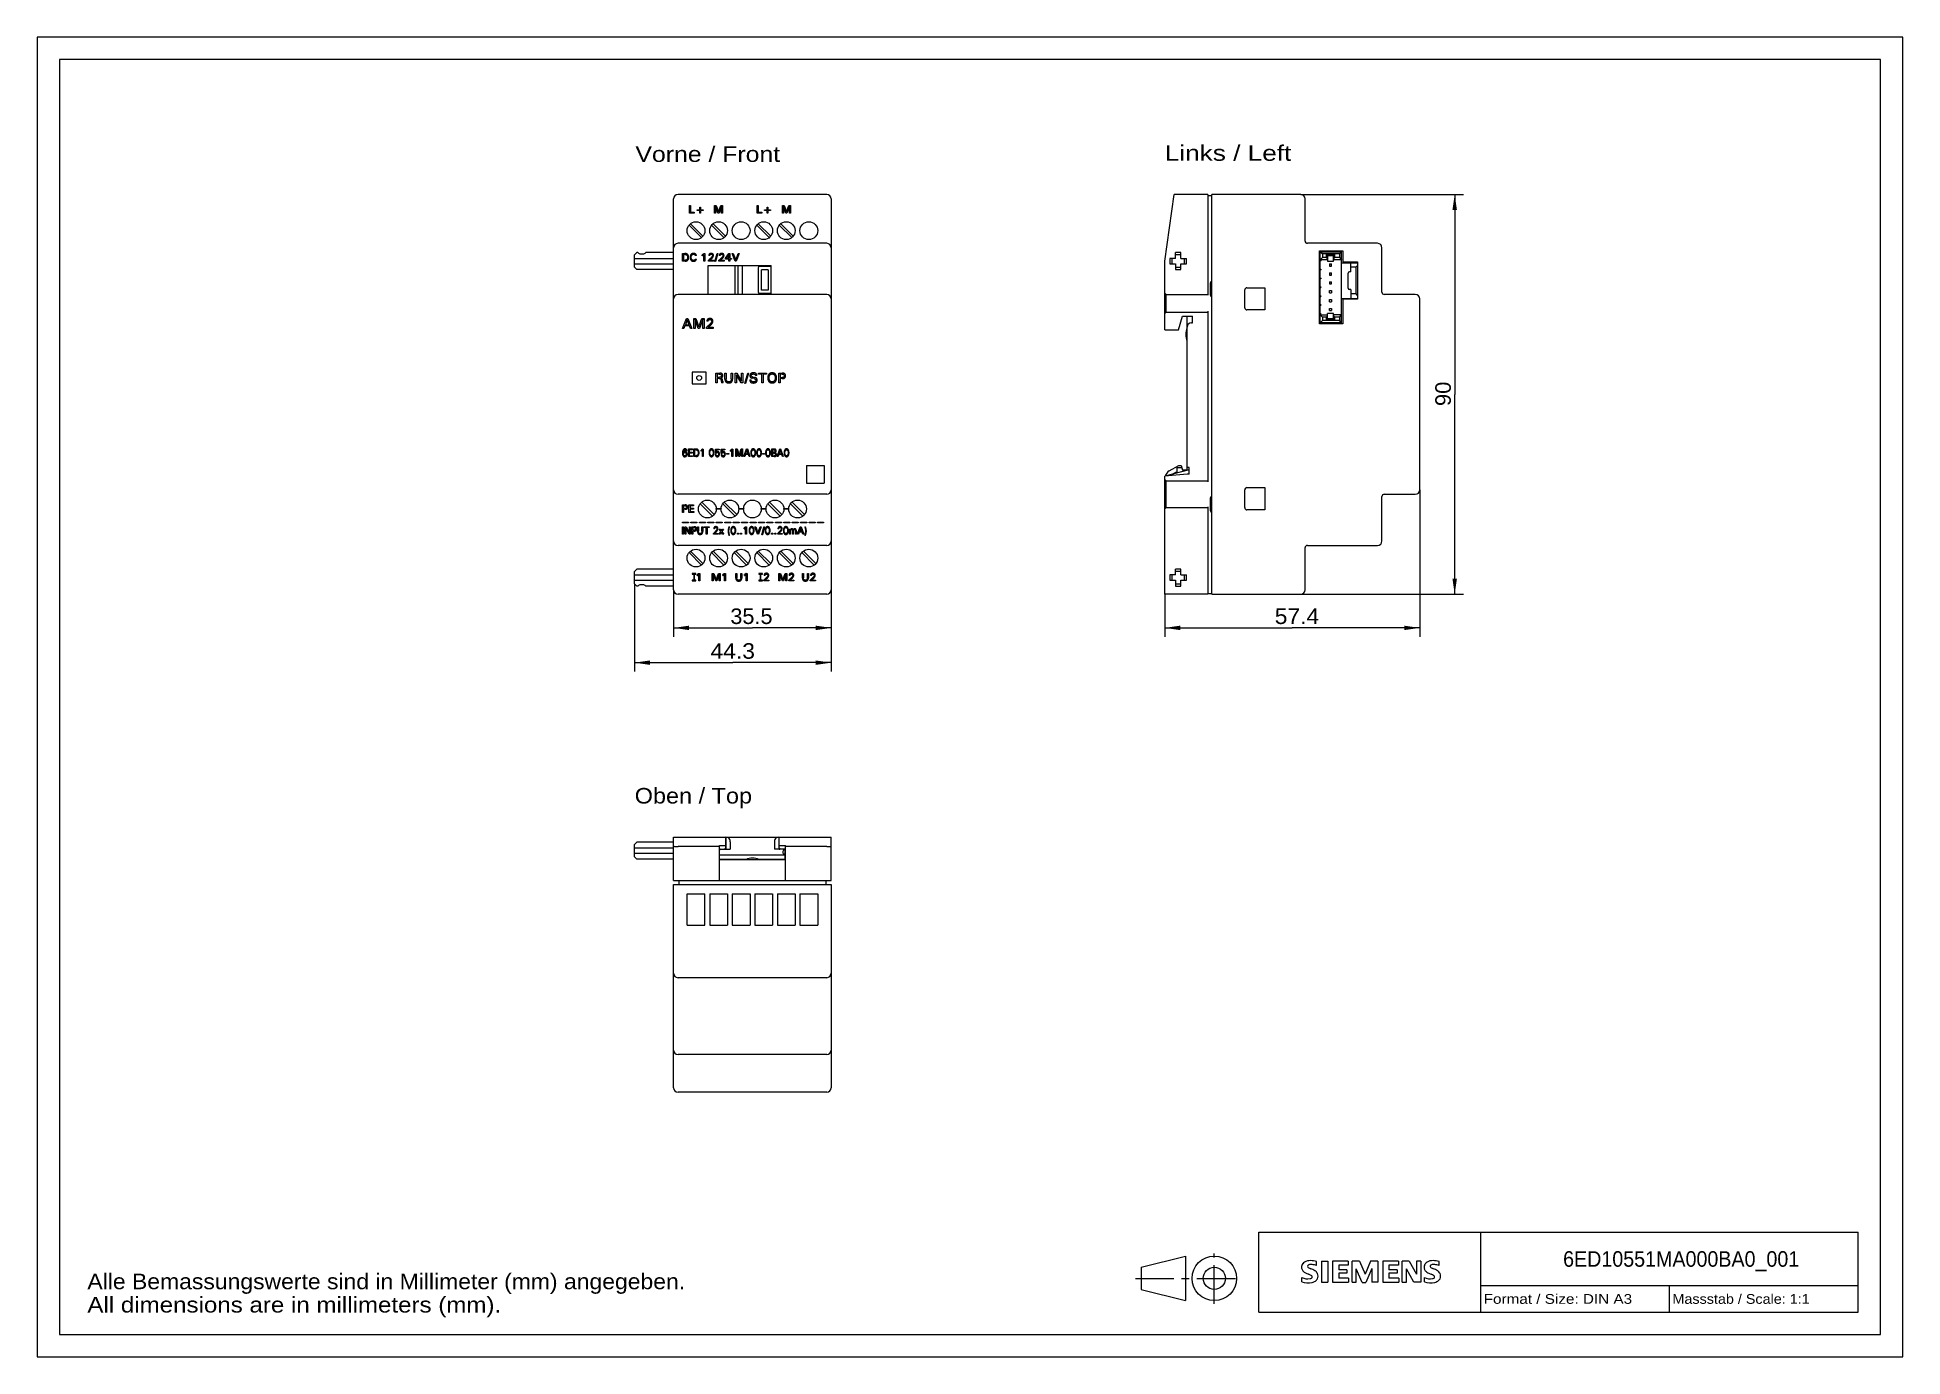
# Model space of a CAD drawing. Extents: x 0 to 420, y 0 to 297.
import ezdxf
from ezdxf.enums import TextEntityAlignment as Align

# ---------------------------------------------------------------- set-up
doc = ezdxf.new("R2010")
doc.units = 0
doc.header["$LTSCALE"] = 23.1
doc.linetypes.add('CENTER', pattern=[0.6, 0.375, -0.075, 0.075, -0.075])
doc.layers.get('0').update_dxf_attribs({"linetype": 'CONTINUOUS'})
for name, color, linetype in [('10000_FRONT', 7, 'CONTINUOUS'), ('10100_DIM_FRONT', 7, 'CONTINUOUS'), ('10300_FRONT_GERMAN_ENGLISH', 7, 'CONTINUOUS'), ('11000_LEFT', 7, 'CONTINUOUS'), ('11100_DIM_LEFT', 7, 'CONTINUOUS'), ('11300_LEFT_GERMAN_ENGLISH', 7, 'CONTINUOUS'), ('13000_TOP', 7, 'CONTINUOUS'), ('13300_TOP_GERMAN_ENGLISH', 7, 'CONTINUOUS'), ('90000_FRAME', 7, 'CONTINUOUS'), ('91000_TIP', 7, 'CONTINUOUS')]:
    doc.layers.add(name, color=color, linetype=linetype)
doc.dimstyles.get("Standard").update_dxf_attribs({"dimtxt": 2.5, "dimasz": 2.5, "dimexe": 1.25, "dimexo": 0.625, "dimtad": 1, "dimcen": 2.5, "dimazin": 3, "dimtfac": 1, "dimtmove": 0, "dimatfit": 3})

msp = doc.modelspace()

# ---------------------------------------------------------------- texts
at = {"color": 7, "linetype": 'CONTINUOUS'}
for s, p, p2 in [('Alle Bemassungswerte sind in Millimeter (mm) angegeben.', (11.276, 15.19), (145.859, 15.19)), ('All dimensions are in millimeters (mm).', (11.276, 9.94), (104.442, 9.94))]:
    msp.add_text(s, height=3.5, dxfattribs=at).set_placement(p, p2, align=Align.FIT)
at = {"layer": '10000_FRONT', "color": 7, "linetype": 'CONTINUOUS'}
msp.add_text('SIEMENS AG', height=0.05, dxfattribs=at).set_placement((144.301, 171.602), (144.687, 171.602), align=Align.FIT)
at = {"layer": '10300_FRONT_GERMAN_ENGLISH', "color": 7, "linetype": 'CONTINUOUS'}
msp.add_text('Vorne / Front', height=3.5, dxfattribs=at).set_placement((134.668, 268.957), (167.251, 268.957), align=Align.FIT)
at = {"layer": '11300_LEFT_GERMAN_ENGLISH', "color": 7, "linetype": 'CONTINUOUS'}
msp.add_text('Links / Left', height=3.5, dxfattribs=at).set_placement((253.852, 269.202), (282.352, 269.202), align=Align.FIT)
at = {"layer": '13300_TOP_GERMAN_ENGLISH', "color": 7, "linetype": 'CONTINUOUS'}
msp.add_text('Oben / Top', height=3.5, dxfattribs=at).set_placement((134.509, 124.523), (160.926, 124.523), align=Align.FIT)
at = {"layer": '90000_FRAME', "color": 7, "linetype": 'CONTINUOUS'}
for s, height, p, p2 in [('6ED10551MA000BA0_001', 3.5, (343.542, 20.25), (396.708, 20.25)), ('Format / Size: DIN A3', 2.2, (325.66, 11.9), (359.079, 11.9)), ('Massstab / Scale: 1:1', 2.2, (368.16, 11.9), (399.065, 11.9))]:
    msp.add_text(s, height=height, dxfattribs=at).set_placement(p, p2, align=Align.FIT)

# ---------------------------------------------------------------- blocks, each defined once
blk = doc.blocks.new('*D0')
at = {"layer": '10100_DIM_FRONT', "color": 7, "linetype": 'CONTINUOUS'}
for p, q in [((134.46, 173.98), (134.46, 154.23)), ((178.76, 172.63), (178.76, 154.23)), ((134.46, 156.23), (156.61, 156.23)), ((178.76, 156.23), (156.61, 156.23))]:
    blk.add_line(p, q, dxfattribs=at)
for points in [[(137.96, 156.73), (134.46, 156.23), (137.96, 155.73)], [(175.26, 155.73), (178.76, 156.23), (175.26, 156.73)]]:
    blk.add_solid(points, dxfattribs=at)
blk.add_text('44.3', height=3.5, dxfattribs=at).set_placement((151.58, 157.11), (161.58, 157.11), align=Align.FIT)
blk = doc.blocks.new('*D1')
at = {"layer": '10100_DIM_FRONT', "color": 7, "linetype": 'CONTINUOUS'}
for p, q in [((143.26, 172.63), (143.26, 162.06)), ((178.76, 172.63), (178.76, 162.06)), ((143.26, 164.06), (161.01, 164.06)), ((178.76, 164.06), (161.01, 164.06))]:
    blk.add_line(p, q, dxfattribs=at)
for points in [[(146.76, 164.56), (143.26, 164.06), (146.76, 163.56)], [(175.26, 163.56), (178.76, 164.06), (175.26, 164.56)]]:
    blk.add_solid(points, dxfattribs=at)
blk.add_text('35.5', height=3.5, dxfattribs=at).set_placement((156.04, 164.93), (165.54, 164.93), align=Align.FIT)
blk = doc.blocks.new('*D2')
at = {"layer": '11100_DIM_LEFT', "color": 7, "linetype": 'CONTINUOUS'}
for p, q in [((311.26, 195.13), (311.26, 162.06)), ((253.86, 171.63), (253.86, 162.06)), ((253.86, 164.06), (282.56, 164.06)), ((311.26, 164.06), (282.56, 164.06))]:
    blk.add_line(p, q, dxfattribs=at)
for points in [[(257.36, 164.56), (253.86, 164.06), (257.36, 163.56)], [(307.76, 163.56), (311.26, 164.06), (307.76, 164.56)]]:
    blk.add_solid(points, dxfattribs=at)
blk.add_text('57.4', height=3.5, dxfattribs=at).set_placement((278.61, 164.93), (288.61, 164.93), align=Align.FIT)
blk = doc.blocks.new('*D3')
at = {"layer": '11100_DIM_LEFT', "color": 7, "linetype": 'CONTINUOUS'}
for p, q in [((284.46, 261.63), (321.13, 261.63)), ((319.13, 261.63), (319.13, 216.63)), ((319.13, 171.63), (319.13, 216.63)), ((284.46, 171.63), (321.13, 171.63))]:
    blk.add_line(p, q, dxfattribs=at)
for points in [[(319.63, 258.13), (319.13, 261.63), (318.63, 258.13)], [(318.63, 175.13), (319.13, 171.63), (319.63, 175.13)]]:
    blk.add_solid(points, dxfattribs=at)
blk.add_text('90', height=3.5, rotation=90, dxfattribs=at).set_placement((318.26, 213.99), (318.26, 219.49), align=Align.FIT)

# ---------------------------------------------------------------- dimensions: what is measured, and where the dimension line sits
at = {"layer": '10100_DIM_FRONT', "color": 7, "linetype": 'CONTINUOUS'}
dim = msp.add_linear_dim(base=(134.462, 156.233), p1=(178.762, 172.627), p2=(134.462, 173.977), angle=180, dimstyle='Standard', dxfattribs=at)
dim.commit()
dim.dimension.update_dxf_attribs({"geometry": '*D0', "text_midpoint": (156.579, 158.858), "dimtype": 128})
dim = msp.add_linear_dim(base=(178.762, 164.059), p1=(143.262, 172.627), p2=(178.762, 172.627), dimstyle='Standard', dxfattribs=at)
dim.commit()
dim.dimension.update_dxf_attribs({"geometry": '*D1', "text_midpoint": (160.794, 166.684), "dimtype": 128})
at = {"layer": '11100_DIM_LEFT', "color": 7, "linetype": 'CONTINUOUS'}
dim = msp.add_linear_dim(base=(319.134, 261.627), p1=(284.461, 171.627), p2=(284.461, 261.627), angle=90, dimstyle='Standard', dxfattribs=at)
dim.commit()
dim.dimension.update_dxf_attribs({"geometry": '*D3', "text_midpoint": (316.509, 216.739), "dimtype": 128})
dim = msp.add_linear_dim(base=(311.261, 164.059), p1=(253.861, 171.627), p2=(311.261, 195.127), dimstyle='Standard', dxfattribs=at)
dim.commit()
dim.dimension.update_dxf_attribs({"geometry": '*D2', "text_midpoint": (283.612, 166.684), "dimtype": 128})

# ---------------------------------------------------------------- linework, layer by layer
at = {"layer": '10000_FRONT', "color": 7, "linetype": 'CONTINUOUS'}
for p, q in [((143.262, 172.627), (143.262, 260.627)), ((177.762, 261.627), (144.262, 261.627)), ((178.762, 260.627), (178.762, 172.627)), ((146.862, 257.427), (146.862, 259.127)), ((146.862, 259.127), (147.095, 259.127)), ((147.897, 257.427), (146.862, 257.427)), ((147.095, 259.127), (147.095, 257.62)), ((147.095, 257.62), (147.897, 257.62)), ((147.897, 257.62), (147.897, 257.427)), ((148.538, 258.034), (148.538, 258.179)), ((148.538, 258.179), (149.156, 258.179)), ((149.156, 258.034), (148.538, 258.034)), ((149.156, 258.179), (149.156, 258.797)), ((149.156, 258.797), (149.301, 258.797)), ((149.156, 257.416), (149.156, 258.034)), ((149.301, 257.416), (149.156, 257.416)), ((149.301, 258.797), (149.301, 258.179)), ((149.301, 258.179), (149.919, 258.179)), ((149.301, 258.034), (149.301, 257.416)), ((149.919, 258.034), (149.301, 258.034)), ((149.919, 258.179), (149.919, 258.034)), ((152.462, 257.427), (152.462, 259.127)), ((152.462, 259.127), (152.839, 259.127)), ((152.695, 257.427), (152.462, 257.427)), ((152.695, 258.949), (152.695, 257.427)), ((153.255, 257.427), (152.695, 258.949)), ((152.839, 259.127), (153.373, 257.704)), ((153.489, 257.427), (153.255, 257.427)), ((153.373, 257.704), (153.89, 259.127)), ((154.034, 258.951), (153.489, 257.427)), ((153.89, 259.127), (154.267, 259.127)), ((154.034, 257.427), (154.034, 258.951)), ((154.267, 257.427), (154.034, 257.427)), ((154.267, 259.127), (154.267, 257.427)), ((162.062, 257.427), (162.062, 259.127)), ((162.062, 259.127), (162.295, 259.127)), ((163.097, 257.427), (162.062, 257.427)), ((162.295, 259.127), (162.295, 257.62)), ((162.295, 257.62), (163.097, 257.62)), ((163.097, 257.62), (163.097, 257.427)), ((163.738, 258.034), (163.738, 258.179)), ((163.738, 258.179), (164.356, 258.179)), ((164.356, 258.034), (163.738, 258.034)), ((164.356, 258.179), (164.356, 258.797)), ((164.356, 258.797), (164.501, 258.797)), ((164.356, 257.416), (164.356, 258.034)), ((164.501, 257.416), (164.356, 257.416)), ((164.501, 258.797), (164.501, 258.179)), ((164.501, 258.179), (165.119, 258.179)), ((164.501, 258.034), (164.501, 257.416)), ((165.119, 258.034), (164.501, 258.034)), ((165.119, 258.179), (165.119, 258.034)), ((167.762, 257.427), (167.762, 259.127)), ((167.762, 259.127), (168.139, 259.127)), ((167.995, 257.427), (167.762, 257.427)), ((167.995, 258.949), (167.995, 257.427)), ((168.555, 257.427), (167.995, 258.949)), ((168.139, 259.127), (168.673, 257.704)), ((168.789, 257.427), (168.555, 257.427)), ((168.673, 257.704), (169.19, 259.127)), ((169.334, 258.951), (168.789, 257.427)), ((169.19, 259.127), (169.567, 259.127)), ((169.334, 257.427), (169.334, 258.951)), ((169.567, 257.427), (169.334, 257.427)), ((169.567, 259.127), (169.567, 257.427)), ((146.745, 254.691), (149.529, 251.906)), ((149.88, 252.263), (147.095, 255.048)), ((151.825, 254.691), (154.609, 251.906)), ((154.96, 252.263), (152.175, 255.048)), ((161.985, 254.691), (164.769, 251.906)), ((165.12, 252.263), (162.335, 255.048)), ((167.065, 254.691), (169.849, 251.906)), ((170.2, 252.263), (167.415, 255.048)), ((134.462, 248.027), (134.962, 248.527)), ((134.462, 245.227), (134.462, 248.027)), ((135.238, 248.527), (134.962, 248.527)), ((135.862, 248.227), (136.362, 248.227)), ((143.062, 248.527), (136.987, 248.527)), ((177.762, 250.627), (144.262, 250.627)), ((145.262, 246.627), (145.262, 248.327)), ((145.262, 248.327), (145.801, 248.327)), ((145.495, 248.134), (145.495, 246.82)), ((145.801, 248.134), (145.495, 248.134)), ((145.828, 248.327), (145.801, 248.327)), ((145.801, 248.134), (145.822, 248.134)), ((145.822, 248.134), (145.842, 248.134)), ((145.855, 248.326), (145.828, 248.327)), ((145.842, 248.134), (145.863, 248.133)), ((145.882, 248.325), (145.855, 248.326)), ((145.863, 248.133), (145.885, 248.131)), ((145.909, 248.324), (145.882, 248.325)), ((145.885, 248.131), (145.906, 248.13)), ((145.906, 248.13), (145.927, 248.127)), ((145.937, 248.322), (145.909, 248.324)), ((145.927, 248.127), (145.948, 248.125)), ((145.964, 248.319), (145.937, 248.322)), ((145.948, 248.125), (145.968, 248.121)), ((145.991, 248.316), (145.964, 248.319)), ((145.968, 248.121), (145.989, 248.117)), ((145.989, 248.117), (146.01, 248.113)), ((146.018, 248.312), (145.991, 248.316)), ((146.01, 248.113), (146.03, 248.108)), ((146.045, 248.307), (146.018, 248.312)), ((146.03, 248.108), (146.05, 248.102)), ((146.072, 248.302), (146.045, 248.307)), ((146.05, 248.102), (146.07, 248.096)), ((146.07, 248.096), (146.09, 248.088)), ((146.099, 248.296), (146.072, 248.302)), ((146.09, 248.088), (146.109, 248.08)), ((146.125, 248.289), (146.099, 248.296)), ((146.109, 248.08), (146.128, 248.072)), ((146.151, 248.282), (146.125, 248.289)), ((146.128, 248.072), (146.147, 248.062)), ((146.147, 248.062), (146.161, 248.054)), ((146.177, 248.273), (146.151, 248.282)), ((146.161, 248.054), (146.176, 248.045)), ((146.176, 248.045), (146.19, 248.035)), ((146.202, 248.264), (146.177, 248.273)), ((146.19, 248.035), (146.203, 248.026)), ((146.227, 248.253), (146.202, 248.264)), ((146.203, 248.026), (146.217, 248.015)), ((146.217, 248.015), (146.23, 248.004)), ((146.252, 248.242), (146.227, 248.253)), ((146.23, 248.004), (146.242, 247.993)), ((146.242, 247.993), (146.255, 247.981)), ((146.276, 248.23), (146.252, 248.242)), ((146.255, 247.981), (146.267, 247.969)), ((146.267, 247.969), (146.278, 247.957)), ((146.296, 248.219), (146.276, 248.23)), ((146.278, 247.957), (146.289, 247.944)), ((146.289, 247.944), (146.3, 247.931)), ((146.315, 248.207), (146.296, 248.219)), ((146.3, 247.931), (146.31, 247.917)), ((146.31, 247.917), (146.32, 247.904)), ((146.335, 248.194), (146.315, 248.207)), ((146.32, 247.904), (146.329, 247.889)), ((146.329, 247.889), (146.338, 247.875)), ((146.353, 248.181), (146.335, 248.194)), ((146.338, 247.875), (146.347, 247.86)), ((146.347, 247.86), (146.354, 247.846)), ((146.372, 248.167), (146.353, 248.181)), ((146.354, 247.846), (146.364, 247.826)), ((146.364, 247.826), (146.372, 247.806)), ((146.389, 248.152), (146.372, 248.167)), ((146.372, 247.806), (146.38, 247.786)), ((146.407, 248.137), (146.389, 248.152)), ((146.424, 248.121), (146.407, 248.137)), ((146.44, 248.105), (146.424, 248.121)), ((146.456, 248.088), (146.44, 248.105)), ((146.471, 248.071), (146.456, 248.088)), ((146.486, 248.053), (146.471, 248.071)), ((146.5, 248.035), (146.486, 248.053)), ((146.514, 248.016), (146.5, 248.035)), ((146.526, 247.997), (146.514, 248.016)), ((146.539, 247.978), (146.526, 247.997)), ((146.55, 247.958), (146.539, 247.978)), ((146.561, 247.938), (146.55, 247.958)), ((146.574, 247.912), (146.561, 247.938)), ((146.586, 247.885), (146.574, 247.912)), ((146.596, 247.858), (146.586, 247.885)), ((146.606, 247.831), (146.596, 247.858)), ((146.614, 247.803), (146.606, 247.831)), ((146.622, 247.775), (146.614, 247.803)), ((147.026, 247.821), (147.019, 247.795)), ((147.034, 247.847), (147.026, 247.821)), ((147.043, 247.873), (147.034, 247.847)), ((147.052, 247.899), (147.043, 247.873)), ((147.062, 247.924), (147.052, 247.899)), ((147.072, 247.947), (147.062, 247.924)), ((147.082, 247.97), (147.072, 247.947)), ((147.094, 247.992), (147.082, 247.97)), ((147.106, 248.014), (147.094, 247.992)), ((147.118, 248.036), (147.106, 248.014)), ((147.132, 248.057), (147.118, 248.036)), ((147.146, 248.078), (147.132, 248.057)), ((147.161, 248.098), (147.146, 248.078)), ((147.174, 248.115), (147.161, 248.098)), ((147.188, 248.131), (147.174, 248.115)), ((147.202, 248.147), (147.188, 248.131)), ((147.216, 248.162), (147.202, 248.147)), ((147.232, 248.177), (147.216, 248.162)), ((147.247, 248.192), (147.232, 248.177)), ((147.263, 248.206), (147.247, 248.192)), ((147.262, 247.797), (147.269, 247.816)), ((147.28, 248.219), (147.263, 248.206)), ((147.269, 247.816), (147.276, 247.835)), ((147.276, 247.835), (147.282, 247.85)), ((147.297, 248.232), (147.28, 248.219)), ((147.282, 247.85), (147.288, 247.865)), ((147.288, 247.865), (147.295, 247.88)), ((147.295, 247.88), (147.302, 247.895)), ((147.314, 248.244), (147.297, 248.232)), ((147.302, 247.895), (147.31, 247.909)), ((147.31, 247.909), (147.318, 247.923)), ((147.332, 248.256), (147.314, 248.244)), ((147.318, 247.923), (147.326, 247.937)), ((147.326, 247.937), (147.335, 247.951)), ((147.35, 248.267), (147.332, 248.256)), ((147.335, 247.951), (147.344, 247.964)), ((147.344, 247.964), (147.352, 247.976)), ((147.369, 248.277), (147.35, 248.267)), ((147.352, 247.976), (147.361, 247.987)), ((147.361, 247.987), (147.37, 247.998)), ((147.388, 248.287), (147.369, 248.277)), ((147.37, 247.998), (147.38, 248.009)), ((147.38, 248.009), (147.389, 248.019)), ((147.407, 248.296), (147.388, 248.287)), ((147.389, 248.019), (147.399, 248.03)), ((147.399, 248.03), (147.41, 248.039)), ((147.427, 248.304), (147.407, 248.296)), ((147.41, 248.039), (147.42, 248.049)), ((147.42, 248.049), (147.431, 248.058)), ((147.447, 248.312), (147.427, 248.304)), ((147.431, 248.058), (147.442, 248.067)), ((147.442, 248.067), (147.454, 248.075)), ((147.467, 248.319), (147.447, 248.312)), ((147.454, 248.075), (147.465, 248.083)), ((147.465, 248.083), (147.477, 248.091)), ((147.487, 248.326), (147.467, 248.319)), ((147.477, 248.091), (147.49, 248.098)), ((147.508, 248.332), (147.487, 248.326)), ((147.49, 248.098), (147.502, 248.105)), ((147.502, 248.105), (147.515, 248.112)), ((147.533, 248.338), (147.508, 248.332)), ((147.515, 248.112), (147.528, 248.118)), ((147.528, 248.118), (147.541, 248.123)), ((147.559, 248.344), (147.533, 248.338)), ((147.541, 248.123), (147.554, 248.129)), ((147.554, 248.129), (147.567, 248.134)), ((147.585, 248.348), (147.559, 248.344)), ((147.567, 248.134), (147.581, 248.138)), ((147.581, 248.138), (147.595, 248.142)), ((147.611, 248.352), (147.585, 248.348)), ((147.595, 248.142), (147.611, 248.147)), ((147.637, 248.355), (147.611, 248.352)), ((147.611, 248.147), (147.628, 248.151)), ((147.628, 248.151), (147.646, 248.154)), ((147.664, 248.358), (147.637, 248.355)), ((147.646, 248.154), (147.663, 248.157)), ((147.663, 248.157), (147.68, 248.159)), ((147.69, 248.359), (147.664, 248.358)), ((147.68, 248.159), (147.697, 248.161)), ((147.716, 248.36), (147.69, 248.359)), ((147.697, 248.161), (147.715, 248.163)), ((147.715, 248.163), (147.732, 248.164)), ((147.743, 248.361), (147.716, 248.36)), ((147.732, 248.164), (147.75, 248.164)), ((147.771, 248.36), (147.743, 248.361)), ((147.75, 248.164), (147.767, 248.164)), ((147.767, 248.164), (147.787, 248.164)), ((147.799, 248.36), (147.771, 248.36)), ((147.787, 248.164), (147.806, 248.163)), ((147.826, 248.358), (147.799, 248.36)), ((147.806, 248.163), (147.826, 248.162)), ((147.854, 248.356), (147.826, 248.358)), ((147.826, 248.162), (147.845, 248.16)), ((147.845, 248.16), (147.865, 248.157)), ((147.882, 248.353), (147.854, 248.356)), ((147.865, 248.157), (147.88, 248.155)), ((147.88, 248.155), (147.894, 248.152)), ((147.91, 248.349), (147.882, 248.353)), ((147.894, 248.152), (147.909, 248.148)), ((147.909, 248.148), (147.923, 248.144)), ((147.934, 248.345), (147.91, 248.349)), ((147.923, 248.144), (147.938, 248.14)), ((147.959, 248.34), (147.934, 248.345)), ((147.938, 248.14), (147.952, 248.135)), ((147.952, 248.135), (147.965, 248.13)), ((147.984, 248.334), (147.959, 248.34)), ((147.965, 248.13), (147.978, 248.125)), ((147.978, 248.125), (147.99, 248.119)), ((148.008, 248.328), (147.984, 248.334)), ((147.99, 248.119), (148.003, 248.113)), ((148.003, 248.113), (148.015, 248.106)), ((148.032, 248.321), (148.008, 248.328)), ((148.015, 248.106), (148.027, 248.099)), ((148.027, 248.099), (148.037, 248.093)), ((148.056, 248.313), (148.032, 248.321)), ((148.037, 248.093), (148.046, 248.087)), ((148.046, 248.087), (148.056, 248.08)), ((148.078, 248.305), (148.056, 248.313)), ((148.056, 248.08), (148.065, 248.072)), ((148.065, 248.072), (148.073, 248.065)), ((148.073, 248.065), (148.082, 248.057)), ((148.1, 248.296), (148.078, 248.305)), ((148.082, 248.057), (148.09, 248.049)), ((148.09, 248.049), (148.097, 248.04)), ((148.097, 248.04), (148.104, 248.032)), ((148.121, 248.287), (148.1, 248.296)), ((148.104, 248.032), (148.11, 248.023)), ((148.11, 248.023), (148.116, 248.014)), ((148.116, 248.014), (148.122, 248.005)), ((148.142, 248.276), (148.121, 248.287)), ((148.122, 248.005), (148.127, 247.996)), ((148.127, 247.996), (148.132, 247.986)), ((148.132, 247.986), (148.136, 247.976)), ((148.136, 247.976), (148.14, 247.966)), ((148.14, 247.966), (148.143, 247.956)), ((148.162, 248.265), (148.142, 248.276)), ((148.143, 247.956), (148.146, 247.947)), ((148.146, 247.947), (148.148, 247.937)), ((148.148, 247.937), (148.15, 247.927)), ((148.15, 247.927), (148.152, 247.917)), ((148.152, 247.917), (148.153, 247.907)), ((148.153, 247.907), (148.153, 247.897)), ((148.153, 247.897), (148.154, 247.886)), ((148.154, 247.886), (148.154, 247.876)), ((148.392, 247.876), (148.154, 247.876)), ((148.183, 248.253), (148.162, 248.265)), ((148.199, 248.243), (148.183, 248.253)), ((148.215, 248.232), (148.199, 248.243)), ((148.23, 248.221), (148.215, 248.232)), ((148.245, 248.209), (148.23, 248.221)), ((148.259, 248.196), (148.245, 248.209)), ((148.273, 248.183), (148.259, 248.196)), ((148.287, 248.169), (148.273, 248.183)), ((148.299, 248.154), (148.287, 248.169)), ((148.31, 248.14), (148.299, 248.154)), ((148.321, 248.125), (148.31, 248.14)), ((148.33, 248.11), (148.321, 248.125)), ((148.34, 248.095), (148.33, 248.11)), ((148.348, 248.079), (148.34, 248.095)), ((148.356, 248.062), (148.348, 248.079)), ((148.363, 248.046), (148.356, 248.062)), ((148.369, 248.029), (148.363, 248.046)), ((148.374, 248.012), (148.369, 248.029)), ((148.379, 247.996), (148.374, 248.012)), ((148.383, 247.979), (148.379, 247.996)), ((148.386, 247.962), (148.383, 247.979)), ((148.389, 247.945), (148.386, 247.962)), ((148.391, 247.928), (148.389, 247.945)), ((148.392, 247.911), (148.391, 247.928)), ((148.392, 247.893), (148.392, 247.911)), ((148.392, 247.876), (148.392, 247.893)), ((149.748, 248.062), (149.733, 248.056)), ((149.733, 247.844), (149.733, 248.056)), ((149.733, 247.844), (149.754, 247.852)), ((149.763, 248.068), (149.748, 248.062)), ((149.754, 247.852), (149.775, 247.861)), ((149.778, 248.074), (149.763, 248.068)), ((149.775, 247.861), (149.796, 247.869)), ((149.793, 248.081), (149.778, 248.074)), ((149.808, 248.088), (149.793, 248.081)), ((149.796, 247.869), (149.817, 247.878)), ((149.823, 248.095), (149.808, 248.088)), ((149.817, 247.878), (149.838, 247.888)), ((149.837, 248.102), (149.823, 248.095)), ((149.852, 248.109), (149.837, 248.102)), ((149.838, 247.888), (149.853, 247.895)), ((149.866, 248.117), (149.852, 248.109)), ((149.853, 247.895), (149.868, 247.902)), ((149.88, 248.125), (149.866, 248.117)), ((149.868, 247.902), (149.883, 247.909)), ((149.894, 248.132), (149.88, 248.125)), ((149.883, 247.909), (149.898, 247.917)), ((149.908, 248.141), (149.894, 248.132)), ((149.898, 247.917), (149.913, 247.924)), ((149.922, 248.149), (149.908, 248.141)), ((149.913, 247.924), (149.928, 247.932)), ((149.936, 248.157), (149.922, 248.149)), ((149.928, 247.932), (149.94, 247.939)), ((149.949, 248.166), (149.936, 248.157)), ((149.94, 247.939), (149.953, 247.947)), ((149.963, 248.175), (149.949, 248.166)), ((149.953, 247.947), (149.966, 247.954)), ((149.976, 248.184), (149.963, 248.175)), ((149.966, 247.954), (149.978, 247.962)), ((149.99, 248.193), (149.976, 248.184)), ((149.978, 247.962), (149.991, 247.97)), ((150.003, 248.202), (149.99, 248.193)), ((149.991, 247.97), (150.003, 247.978)), ((150.016, 248.212), (150.003, 248.202)), ((150.003, 247.978), (150.014, 247.985)), ((150.014, 247.985), (150.024, 247.992)), ((150.029, 248.222), (150.016, 248.212)), ((150.024, 247.992), (150.035, 248)), ((150.042, 248.231), (150.029, 248.222)), ((150.035, 248), (150.046, 248.008)), ((150.055, 248.242), (150.042, 248.231)), ((150.046, 248.008), (150.058, 248.017)), ((150.067, 248.252), (150.055, 248.242)), ((150.058, 248.017), (150.069, 248.025)), ((150.08, 248.262), (150.067, 248.252)), ((150.069, 248.025), (150.087, 248.04)), ((150.092, 248.273), (150.08, 248.262)), ((150.087, 248.04), (150.105, 248.055)), ((150.105, 248.284), (150.092, 248.273)), ((150.117, 248.295), (150.105, 248.284)), ((150.105, 246.627), (150.105, 248.055)), ((150.129, 248.306), (150.117, 248.295)), ((150.14, 248.317), (150.129, 248.306)), ((150.14, 248.317), (150.333, 248.317)), ((150.333, 248.317), (150.333, 246.627)), ((151.181, 247.897), (151.18, 247.887)), ((151.18, 247.887), (151.18, 247.877)), ((151.18, 247.877), (151.18, 247.868)), ((151.401, 247.868), (151.18, 247.868)), ((151.182, 247.916), (151.181, 247.906)), ((151.181, 247.906), (151.181, 247.897)), ((151.183, 247.935), (151.182, 247.925)), ((151.182, 247.925), (151.182, 247.916)), ((151.184, 247.945), (151.183, 247.935)), ((151.186, 247.954), (151.184, 247.945)), ((151.187, 247.964), (151.186, 247.954)), ((151.189, 247.973), (151.187, 247.964)), ((151.191, 247.983), (151.189, 247.973)), ((151.193, 247.992), (151.191, 247.983)), ((151.195, 248.002), (151.193, 247.992)), ((151.197, 248.011), (151.195, 248.002)), ((151.2, 248.019), (151.197, 248.011)), ((151.202, 248.028), (151.2, 248.019)), ((151.205, 248.036), (151.202, 248.028)), ((151.208, 248.045), (151.205, 248.036)), ((151.21, 248.053), (151.208, 248.045)), ((151.214, 248.061), (151.21, 248.053)), ((151.217, 248.069), (151.214, 248.061)), ((151.22, 248.077), (151.217, 248.069)), ((151.224, 248.085), (151.22, 248.077)), ((151.228, 248.093), (151.224, 248.085)), ((151.231, 248.101), (151.228, 248.093)), ((151.236, 248.109), (151.231, 248.101)), ((151.24, 248.116), (151.236, 248.109)), ((151.244, 248.124), (151.24, 248.116)), ((151.249, 248.131), (151.244, 248.124)), ((151.253, 248.138), (151.249, 248.131)), ((151.258, 248.145), (151.253, 248.138)), ((151.262, 248.152), (151.258, 248.145)), ((151.267, 248.158), (151.262, 248.152)), ((151.272, 248.165), (151.267, 248.158)), ((151.277, 248.171), (151.272, 248.165)), ((151.282, 248.177), (151.277, 248.171)), ((151.288, 248.184), (151.282, 248.177)), ((151.293, 248.19), (151.288, 248.184)), ((151.299, 248.196), (151.293, 248.19)), ((151.304, 248.202), (151.299, 248.196)), ((151.31, 248.207), (151.304, 248.202)), ((151.316, 248.213), (151.31, 248.207)), ((151.322, 248.219), (151.316, 248.213)), ((151.328, 248.224), (151.322, 248.219)), ((151.334, 248.229), (151.328, 248.224)), ((151.351, 248.243), (151.334, 248.229)), ((151.368, 248.255), (151.351, 248.243)), ((151.385, 248.267), (151.368, 248.255)), ((151.403, 248.278), (151.385, 248.267)), ((151.401, 247.89), (151.402, 247.9)), ((151.401, 247.879), (151.401, 247.89)), ((151.401, 247.868), (151.401, 247.879)), ((151.402, 247.9), (151.403, 247.911)), ((151.422, 248.288), (151.403, 248.278)), ((151.403, 247.911), (151.404, 247.922)), ((151.404, 247.922), (151.406, 247.933)), ((151.406, 247.933), (151.408, 247.944)), ((151.408, 247.944), (151.41, 247.955)), ((151.41, 247.955), (151.412, 247.963)), ((151.412, 247.963), (151.415, 247.972)), ((151.415, 247.972), (151.418, 247.98)), ((151.418, 247.98), (151.42, 247.988)), ((151.42, 247.988), (151.424, 247.996)), ((151.441, 248.298), (151.422, 248.288)), ((151.424, 247.996), (151.427, 248.005)), ((151.427, 248.005), (151.431, 248.013)), ((151.431, 248.013), (151.435, 248.02)), ((151.435, 248.02), (151.439, 248.028)), ((151.439, 248.028), (151.443, 248.035)), ((151.461, 248.307), (151.441, 248.298)), ((151.443, 248.035), (151.448, 248.043)), ((151.448, 248.043), (151.453, 248.05)), ((151.453, 248.05), (151.458, 248.057)), ((151.458, 248.057), (151.463, 248.063)), ((151.482, 248.315), (151.461, 248.307)), ((151.463, 248.063), (151.469, 248.07)), ((151.469, 248.07), (151.475, 248.076)), ((151.475, 248.076), (151.481, 248.082)), ((151.481, 248.082), (151.487, 248.088)), ((151.503, 248.322), (151.482, 248.315)), ((151.487, 248.088), (151.494, 248.095)), ((151.494, 248.095), (151.501, 248.101)), ((151.501, 248.101), (151.509, 248.107)), ((151.524, 248.328), (151.503, 248.322)), ((151.509, 248.107), (151.517, 248.113)), ((151.517, 248.113), (151.525, 248.119)), ((151.546, 248.334), (151.524, 248.328)), ((151.525, 248.119), (151.533, 248.124)), ((151.533, 248.124), (151.542, 248.129)), ((151.542, 248.129), (151.55, 248.133)), ((151.567, 248.339), (151.546, 248.334)), ((151.55, 248.133), (151.559, 248.138)), ((151.559, 248.138), (151.569, 248.142)), ((151.592, 248.343), (151.567, 248.339)), ((151.569, 248.142), (151.578, 248.146)), ((151.578, 248.146), (151.587, 248.149)), ((151.587, 248.149), (151.597, 248.152)), ((151.616, 248.346), (151.592, 248.343)), ((151.597, 248.152), (151.607, 248.155)), ((151.607, 248.155), (151.616, 248.158)), ((151.64, 248.349), (151.616, 248.346)), ((151.616, 248.158), (151.626, 248.16)), ((151.626, 248.16), (151.637, 248.162)), ((151.637, 248.162), (151.648, 248.164)), ((151.665, 248.351), (151.64, 248.349)), ((151.648, 248.164), (151.659, 248.166)), ((151.659, 248.166), (151.67, 248.167)), ((151.689, 248.352), (151.665, 248.351)), ((151.67, 248.167), (151.681, 248.168)), ((151.681, 248.168), (151.692, 248.169)), ((151.714, 248.352), (151.689, 248.352)), ((151.692, 248.169), (151.703, 248.169)), ((151.703, 248.169), (151.714, 248.169)), ((151.738, 248.352), (151.714, 248.352)), ((151.714, 248.169), (151.726, 248.169)), ((151.726, 248.169), (151.739, 248.169)), ((151.762, 248.351), (151.738, 248.352)), ((151.739, 248.169), (151.751, 248.168)), ((151.751, 248.168), (151.763, 248.167)), ((151.786, 248.349), (151.762, 248.351)), ((151.763, 248.167), (151.775, 248.165)), ((151.775, 248.165), (151.787, 248.164)), ((151.81, 248.347), (151.786, 248.349)), ((151.787, 248.164), (151.8, 248.162)), ((151.8, 248.162), (151.809, 248.16)), ((151.809, 248.16), (151.819, 248.157)), ((151.833, 248.344), (151.81, 248.347)), ((151.819, 248.157), (151.828, 248.155)), ((151.828, 248.155), (151.837, 248.152)), ((151.857, 248.34), (151.833, 248.344)), ((151.837, 248.152), (151.846, 248.149)), ((151.846, 248.149), (151.856, 248.146)), ((151.856, 248.146), (151.865, 248.142)), ((151.878, 248.336), (151.857, 248.34)), ((151.865, 248.142), (151.873, 248.139)), ((151.873, 248.139), (151.882, 248.135)), ((151.899, 248.331), (151.878, 248.336)), ((151.882, 248.135), (151.89, 248.131)), ((151.89, 248.131), (151.898, 248.126)), ((151.898, 248.126), (151.906, 248.122)), ((151.92, 248.326), (151.899, 248.331)), ((151.906, 248.122), (151.913, 248.117)), ((151.913, 248.117), (151.921, 248.112)), ((151.941, 248.319), (151.92, 248.326)), ((151.921, 248.112), (151.928, 248.106)), ((151.928, 248.106), (151.936, 248.1)), ((151.936, 248.1), (151.942, 248.095)), ((151.961, 248.312), (151.941, 248.319)), ((151.942, 248.095), (151.948, 248.089)), ((151.948, 248.089), (151.954, 248.084)), ((151.954, 248.084), (151.96, 248.078)), ((151.96, 248.078), (151.966, 248.071)), ((151.981, 248.304), (151.961, 248.312)), ((151.966, 248.071), (151.972, 248.065)), ((151.972, 248.065), (151.977, 248.058)), ((151.977, 248.058), (151.982, 248.052)), ((152, 248.296), (151.981, 248.304)), ((151.982, 248.052), (151.986, 248.045)), ((151.986, 248.045), (151.991, 248.037)), ((151.991, 248.037), (151.995, 248.03)), ((151.995, 248.03), (151.999, 248.023)), ((151.999, 248.023), (152.003, 248.015)), ((152.018, 248.287), (152, 248.296)), ((152.003, 248.015), (152.006, 248.007)), ((152.006, 248.007), (152.009, 247.999)), ((152.009, 247.999), (152.012, 247.991)), ((152.015, 247.812), (152.01, 247.796)), ((152.012, 247.991), (152.015, 247.983)), ((152.015, 247.983), (152.017, 247.975)), ((152.019, 247.827), (152.015, 247.812)), ((152.017, 247.975), (152.019, 247.966)), ((152.035, 248.277), (152.018, 248.287)), ((152.019, 247.966), (152.021, 247.957)), ((152.022, 247.843), (152.019, 247.827)), ((152.021, 247.957), (152.023, 247.948)), ((152.025, 247.86), (152.022, 247.843)), ((152.023, 247.948), (152.025, 247.939)), ((152.025, 247.939), (152.026, 247.929)), ((152.026, 247.876), (152.025, 247.86)), ((152.026, 247.929), (152.026, 247.92)), ((152.026, 247.92), (152.027, 247.911)), ((152.027, 247.892), (152.026, 247.876)), ((152.027, 247.911), (152.027, 247.901)), ((152.027, 247.901), (152.027, 247.892)), ((152.053, 248.267), (152.035, 248.277)), ((152.07, 248.256), (152.053, 248.267)), ((152.086, 248.244), (152.07, 248.256)), ((152.101, 248.232), (152.086, 248.244)), ((152.115, 248.221), (152.101, 248.232)), ((152.128, 248.208), (152.115, 248.221)), ((152.141, 248.195), (152.128, 248.208)), ((152.153, 248.181), (152.141, 248.195)), ((152.165, 248.167), (152.153, 248.181)), ((152.176, 248.152), (152.165, 248.167)), ((152.186, 248.137), (152.176, 248.152)), ((152.195, 248.122), (152.186, 248.137)), ((152.203, 248.106), (152.195, 248.122)), ((152.211, 248.089), (152.203, 248.106)), ((152.218, 248.073), (152.211, 248.089)), ((152.224, 248.055), (152.218, 248.073)), ((152.23, 248.038), (152.224, 248.055)), ((152.235, 248.019), (152.23, 248.038)), ((152.234, 247.79), (152.239, 247.812)), ((152.239, 248), (152.235, 248.019)), ((152.242, 247.98), (152.239, 248)), ((152.239, 247.812), (152.242, 247.834)), ((152.245, 247.961), (152.242, 247.98)), ((152.242, 247.834), (152.245, 247.857)), ((152.247, 247.941), (152.245, 247.961)), ((152.245, 247.857), (152.247, 247.879)), ((152.248, 247.921), (152.247, 247.941)), ((152.247, 247.879), (152.248, 247.902)), ((152.248, 247.902), (152.248, 247.921)), ((152.565, 246.499), (153.105, 248.327)), ((153.243, 248.327), (152.702, 246.499)), ((153.105, 248.327), (153.243, 248.327)), ((153.547, 247.887), (153.546, 247.877)), ((153.546, 247.877), (153.546, 247.868)), ((153.767, 247.868), (153.546, 247.868)), ((153.548, 247.916), (153.547, 247.906)), ((153.547, 247.906), (153.547, 247.897)), ((153.547, 247.897), (153.547, 247.887)), ((153.549, 247.925), (153.548, 247.916)), ((153.55, 247.935), (153.549, 247.925)), ((153.551, 247.945), (153.55, 247.935)), ((153.552, 247.954), (153.551, 247.945)), ((153.554, 247.964), (153.552, 247.954)), ((153.555, 247.973), (153.554, 247.964)), ((153.557, 247.983), (153.555, 247.973)), ((153.559, 247.992), (153.557, 247.983)), ((153.561, 248.002), (153.559, 247.992)), ((153.564, 248.011), (153.561, 248.002)), ((153.566, 248.019), (153.564, 248.011)), ((153.568, 248.028), (153.566, 248.019)), ((153.571, 248.036), (153.568, 248.028)), ((153.574, 248.045), (153.571, 248.036)), ((153.577, 248.053), (153.574, 248.045)), ((153.58, 248.061), (153.577, 248.053)), ((153.583, 248.069), (153.58, 248.061)), ((153.587, 248.077), (153.583, 248.069)), ((153.59, 248.085), (153.587, 248.077)), ((153.594, 248.093), (153.59, 248.085)), ((153.598, 248.101), (153.594, 248.093)), ((153.602, 248.109), (153.598, 248.101)), ((153.606, 248.116), (153.602, 248.109)), ((153.61, 248.124), (153.606, 248.116)), ((153.615, 248.131), (153.61, 248.124)), ((153.619, 248.138), (153.615, 248.131)), ((153.624, 248.145), (153.619, 248.138)), ((153.629, 248.152), (153.624, 248.145)), ((153.633, 248.158), (153.629, 248.152)), ((153.638, 248.165), (153.633, 248.158)), ((153.643, 248.171), (153.638, 248.165)), ((153.649, 248.177), (153.643, 248.171)), ((153.654, 248.184), (153.649, 248.177)), ((153.659, 248.19), (153.654, 248.184)), ((153.665, 248.196), (153.659, 248.19)), ((153.671, 248.202), (153.665, 248.196)), ((153.677, 248.207), (153.671, 248.202)), ((153.682, 248.213), (153.677, 248.207)), ((153.688, 248.219), (153.682, 248.213)), ((153.694, 248.224), (153.688, 248.219)), ((153.701, 248.229), (153.694, 248.224)), ((153.717, 248.243), (153.701, 248.229)), ((153.734, 248.255), (153.717, 248.243)), ((153.752, 248.267), (153.734, 248.255)), ((153.77, 248.278), (153.752, 248.267)), ((153.767, 247.89), (153.768, 247.9)), ((153.767, 247.879), (153.767, 247.89)), ((153.767, 247.868), (153.767, 247.879)), ((153.768, 247.9), (153.769, 247.911)), ((153.769, 247.911), (153.77, 247.922)), ((153.788, 248.288), (153.77, 248.278)), ((153.77, 247.922), (153.772, 247.933)), ((153.772, 247.933), (153.774, 247.944)), ((153.774, 247.944), (153.777, 247.955)), ((153.777, 247.955), (153.779, 247.963)), ((153.779, 247.963), (153.781, 247.972)), ((153.781, 247.972), (153.784, 247.98)), ((153.784, 247.98), (153.787, 247.988)), ((153.787, 247.988), (153.79, 247.996)), ((153.807, 248.298), (153.788, 248.288)), ((153.79, 247.996), (153.793, 248.005)), ((153.793, 248.005), (153.797, 248.013)), ((153.797, 248.013), (153.801, 248.02)), ((153.801, 248.02), (153.805, 248.028)), ((153.805, 248.028), (153.81, 248.035)), ((153.827, 248.307), (153.807, 248.298)), ((153.81, 248.035), (153.814, 248.043)), ((153.814, 248.043), (153.819, 248.05)), ((153.819, 248.05), (153.824, 248.057)), ((153.824, 248.057), (153.83, 248.063)), ((153.848, 248.315), (153.827, 248.307)), ((153.83, 248.063), (153.835, 248.07)), ((153.835, 248.07), (153.841, 248.076)), ((153.841, 248.076), (153.847, 248.082)), ((153.847, 248.082), (153.853, 248.088)), ((153.869, 248.322), (153.848, 248.315)), ((153.853, 248.088), (153.86, 248.095)), ((153.86, 248.095), (153.868, 248.101)), ((153.868, 248.101), (153.875, 248.107)), ((153.89, 248.328), (153.869, 248.322)), ((153.875, 248.107), (153.883, 248.113)), ((153.883, 248.113), (153.891, 248.119)), ((153.912, 248.334), (153.89, 248.328)), ((153.891, 248.119), (153.9, 248.124)), ((153.9, 248.124), (153.908, 248.129)), ((153.908, 248.129), (153.917, 248.133)), ((153.934, 248.339), (153.912, 248.334)), ((153.917, 248.133), (153.926, 248.138)), ((153.926, 248.138), (153.935, 248.142)), ((153.958, 248.343), (153.934, 248.339)), ((153.935, 248.142), (153.944, 248.146)), ((153.944, 248.146), (153.954, 248.149)), ((153.954, 248.149), (153.963, 248.152)), ((153.982, 248.346), (153.958, 248.343)), ((153.963, 248.152), (153.973, 248.155)), ((153.973, 248.155), (153.983, 248.158)), ((154.007, 248.349), (153.982, 248.346)), ((153.983, 248.158), (153.992, 248.16)), ((153.992, 248.16), (154.003, 248.162)), ((154.003, 248.162), (154.014, 248.164)), ((154.031, 248.351), (154.007, 248.349)), ((154.014, 248.164), (154.025, 248.166)), ((154.025, 248.166), (154.036, 248.167)), ((154.056, 248.352), (154.031, 248.351)), ((154.036, 248.167), (154.047, 248.168)), ((154.047, 248.168), (154.058, 248.169)), ((154.08, 248.352), (154.056, 248.352)), ((154.058, 248.169), (154.069, 248.169)), ((154.069, 248.169), (154.08, 248.169)), ((154.104, 248.352), (154.08, 248.352)), ((154.08, 248.169), (154.093, 248.169)), ((154.093, 248.169), (154.105, 248.169)), ((154.128, 248.351), (154.104, 248.352)), ((154.105, 248.169), (154.117, 248.168)), ((154.117, 248.168), (154.129, 248.167)), ((154.152, 248.349), (154.128, 248.351)), ((154.129, 248.167), (154.142, 248.165)), ((154.142, 248.165), (154.154, 248.164)), ((154.176, 248.347), (154.152, 248.349)), ((154.154, 248.164), (154.166, 248.162)), ((154.166, 248.162), (154.175, 248.16)), ((154.175, 248.16), (154.185, 248.157)), ((154.2, 248.344), (154.176, 248.347)), ((154.185, 248.157), (154.194, 248.155)), ((154.194, 248.155), (154.203, 248.152)), ((154.223, 248.34), (154.2, 248.344)), ((154.203, 248.152), (154.213, 248.149)), ((154.213, 248.149), (154.222, 248.146)), ((154.222, 248.146), (154.231, 248.142)), ((154.244, 248.336), (154.223, 248.34)), ((154.231, 248.142), (154.24, 248.139)), ((154.24, 248.139), (154.248, 248.135)), ((154.266, 248.331), (154.244, 248.336)), ((154.248, 248.135), (154.256, 248.131)), ((154.256, 248.131), (154.264, 248.126)), ((154.264, 248.126), (154.272, 248.122)), ((154.286, 248.326), (154.266, 248.331)), ((154.272, 248.122), (154.28, 248.117)), ((154.28, 248.117), (154.287, 248.112)), ((154.307, 248.319), (154.286, 248.326)), ((154.287, 248.112), (154.295, 248.106)), ((154.295, 248.106), (154.302, 248.1)), ((154.302, 248.1), (154.308, 248.095)), ((154.327, 248.312), (154.307, 248.319)), ((154.308, 248.095), (154.315, 248.089)), ((154.315, 248.089), (154.321, 248.084)), ((154.321, 248.084), (154.327, 248.078)), ((154.347, 248.304), (154.327, 248.312)), ((154.327, 248.078), (154.332, 248.071)), ((154.332, 248.071), (154.338, 248.065)), ((154.338, 248.065), (154.343, 248.058)), ((154.343, 248.058), (154.348, 248.052)), ((154.366, 248.296), (154.347, 248.304)), ((154.348, 248.052), (154.353, 248.045)), ((154.353, 248.045), (154.357, 248.037)), ((154.357, 248.037), (154.361, 248.03)), ((154.361, 248.03), (154.365, 248.023)), ((154.365, 248.023), (154.369, 248.015)), ((154.384, 248.287), (154.366, 248.296)), ((154.369, 248.015), (154.372, 248.007)), ((154.372, 248.007), (154.375, 247.999)), ((154.375, 247.999), (154.378, 247.991)), ((154.381, 247.812), (154.376, 247.796)), ((154.378, 247.991), (154.381, 247.983)), ((154.381, 247.983), (154.383, 247.975)), ((154.385, 247.827), (154.381, 247.812)), ((154.383, 247.975), (154.386, 247.966)), ((154.402, 248.277), (154.384, 248.287)), ((154.388, 247.843), (154.385, 247.827)), ((154.386, 247.966), (154.388, 247.957)), ((154.388, 247.957), (154.389, 247.948)), ((154.391, 247.86), (154.388, 247.843)), ((154.389, 247.948), (154.391, 247.939)), ((154.391, 247.939), (154.392, 247.929)), ((154.393, 247.876), (154.391, 247.86)), ((154.392, 247.929), (154.393, 247.92)), ((154.393, 247.92), (154.393, 247.911)), ((154.393, 247.911), (154.394, 247.901)), ((154.394, 247.901), (154.393, 247.892)), ((154.393, 247.892), (154.393, 247.876)), ((154.419, 248.267), (154.402, 248.277)), ((154.436, 248.256), (154.419, 248.267)), ((154.452, 248.244), (154.436, 248.256)), ((154.467, 248.232), (154.452, 248.244)), ((154.481, 248.221), (154.467, 248.232)), ((154.494, 248.208), (154.481, 248.221)), ((154.507, 248.195), (154.494, 248.208)), ((154.52, 248.181), (154.507, 248.195)), ((154.531, 248.167), (154.52, 248.181)), ((154.542, 248.152), (154.531, 248.167)), ((154.552, 248.137), (154.542, 248.152)), ((154.561, 248.122), (154.552, 248.137)), ((154.57, 248.106), (154.561, 248.122)), ((154.577, 248.089), (154.57, 248.106)), ((154.584, 248.073), (154.577, 248.089)), ((154.591, 248.055), (154.584, 248.073)), ((154.596, 248.038), (154.591, 248.055)), ((154.601, 248.019), (154.596, 248.038)), ((154.6, 247.79), (154.605, 247.812)), ((154.605, 248), (154.601, 248.019)), ((154.609, 247.98), (154.605, 248)), ((154.605, 247.812), (154.609, 247.834)), ((154.611, 247.961), (154.609, 247.98)), ((154.609, 247.834), (154.611, 247.857)), ((154.613, 247.941), (154.611, 247.961)), ((154.611, 247.857), (154.613, 247.879)), ((154.614, 247.921), (154.613, 247.941)), ((154.613, 247.879), (154.614, 247.902)), ((154.614, 247.902), (154.614, 247.921)), ((154.936, 247.257), (155.685, 248.327)), ((155.726, 248.085), (155.134, 247.238)), ((155.685, 248.327), (155.954, 248.327)), ((155.726, 247.238), (155.726, 248.085)), ((155.954, 248.327), (155.954, 247.238)), ((157.121, 246.627), (156.446, 248.327)), ((156.446, 248.327), (156.698, 248.327)), ((156.698, 248.327), (157.255, 246.85)), ((157.255, 246.85), (157.804, 248.327)), ((158.056, 248.327), (157.381, 246.627)), ((157.804, 248.327), (158.056, 248.327)), ((134.462, 247.227), (143.062, 247.227)), ((134.462, 246.027), (143.062, 246.027)), ((134.462, 245.227), (134.962, 244.727)), ((143.062, 244.727), (134.962, 244.727)), ((145.846, 246.627), (145.262, 246.627)), ((145.495, 246.82), (145.848, 246.82)), ((145.846, 246.627), (145.874, 246.627)), ((145.872, 246.82), (145.848, 246.82)), ((145.896, 246.821), (145.872, 246.82)), ((145.874, 246.627), (145.901, 246.628)), ((145.92, 246.822), (145.896, 246.821)), ((145.901, 246.628), (145.928, 246.629)), ((145.944, 246.824), (145.92, 246.822)), ((145.928, 246.629), (145.955, 246.631)), ((145.967, 246.827), (145.944, 246.824)), ((145.955, 246.631), (145.983, 246.633)), ((145.991, 246.83), (145.967, 246.827)), ((145.983, 246.633), (146.01, 246.636)), ((146.015, 246.835), (145.991, 246.83)), ((146.01, 246.636), (146.037, 246.639)), ((146.038, 246.84), (146.015, 246.835)), ((146.037, 246.639), (146.064, 246.643)), ((146.056, 246.844), (146.038, 246.84)), ((146.074, 246.849), (146.056, 246.844)), ((146.064, 246.643), (146.091, 246.648)), ((146.091, 246.855), (146.074, 246.849)), ((146.108, 246.861), (146.091, 246.855)), ((146.091, 246.648), (146.118, 246.654)), ((146.125, 246.867), (146.108, 246.861)), ((146.118, 246.654), (146.144, 246.66)), ((146.142, 246.875), (146.125, 246.867)), ((146.158, 246.882), (146.142, 246.875)), ((146.144, 246.66), (146.171, 246.667)), ((146.174, 246.891), (146.158, 246.882)), ((146.171, 246.667), (146.197, 246.676)), ((146.19, 246.9), (146.174, 246.891)), ((146.204, 246.909), (146.19, 246.9)), ((146.197, 246.676), (146.222, 246.685)), ((146.218, 246.919), (146.204, 246.909)), ((146.231, 246.929), (146.218, 246.919)), ((146.222, 246.685), (146.247, 246.695)), ((146.244, 246.94), (146.231, 246.929)), ((146.257, 246.951), (146.244, 246.94)), ((146.247, 246.695), (146.272, 246.706)), ((146.269, 246.963), (146.257, 246.951)), ((146.28, 246.975), (146.269, 246.963)), ((146.272, 246.706), (146.296, 246.719)), ((146.291, 246.987), (146.28, 246.975)), ((146.302, 247), (146.291, 246.987)), ((146.296, 246.719), (146.316, 246.73)), ((146.312, 247.015), (146.302, 247)), ((146.322, 247.03), (146.312, 247.015)), ((146.316, 246.73), (146.336, 246.742)), ((146.332, 247.045), (146.322, 247.03)), ((146.34, 247.06), (146.332, 247.045)), ((146.336, 246.742), (146.355, 246.755)), ((146.348, 247.076), (146.34, 247.06)), ((146.356, 247.092), (146.348, 247.076)), ((146.355, 246.755), (146.374, 246.768)), ((146.363, 247.108), (146.356, 247.092)), ((146.369, 247.125), (146.363, 247.108)), ((146.377, 247.147), (146.369, 247.125)), ((146.374, 246.768), (146.392, 246.782)), ((146.385, 247.17), (146.377, 247.147)), ((146.38, 247.786), (146.387, 247.765)), ((146.391, 247.193), (146.385, 247.17)), ((146.387, 247.765), (146.393, 247.745)), ((146.397, 247.216), (146.391, 247.193)), ((146.392, 246.782), (146.41, 246.797)), ((146.393, 247.745), (146.399, 247.724)), ((146.402, 247.24), (146.397, 247.216)), ((146.399, 247.724), (146.404, 247.702)), ((146.406, 247.263), (146.402, 247.24)), ((146.404, 247.702), (146.408, 247.681)), ((146.41, 247.286), (146.406, 247.263)), ((146.408, 247.681), (146.412, 247.66)), ((146.414, 247.315), (146.41, 247.286)), ((146.41, 246.797), (146.427, 246.812)), ((146.412, 247.66), (146.415, 247.638)), ((146.417, 247.343), (146.414, 247.315)), ((146.415, 247.638), (146.417, 247.616)), ((146.417, 247.616), (146.419, 247.594)), ((146.42, 247.371), (146.417, 247.343)), ((146.419, 247.594), (146.421, 247.572)), ((146.421, 247.399), (146.42, 247.371)), ((146.421, 247.572), (146.422, 247.55)), ((146.423, 247.428), (146.421, 247.399)), ((146.422, 247.55), (146.423, 247.529)), ((146.423, 247.529), (146.423, 247.507)), ((146.423, 247.507), (146.424, 247.485)), ((146.424, 247.485), (146.423, 247.456)), ((146.423, 247.456), (146.423, 247.428)), ((146.427, 246.812), (146.444, 246.828)), ((146.444, 246.828), (146.46, 246.845)), ((146.46, 246.845), (146.475, 246.862)), ((146.475, 246.862), (146.49, 246.879)), ((146.49, 246.879), (146.505, 246.897)), ((146.505, 246.897), (146.518, 246.916)), ((146.518, 246.916), (146.531, 246.935)), ((146.531, 246.935), (146.544, 246.954)), ((146.544, 246.954), (146.555, 246.974)), ((146.555, 246.974), (146.566, 246.994)), ((146.566, 246.994), (146.578, 247.018)), ((146.578, 247.018), (146.589, 247.044)), ((146.589, 247.044), (146.599, 247.069)), ((146.599, 247.069), (146.608, 247.095)), ((146.608, 247.095), (146.617, 247.121)), ((146.617, 247.121), (146.624, 247.148)), ((146.629, 247.747), (146.622, 247.775)), ((146.624, 247.148), (146.63, 247.174)), ((146.635, 247.718), (146.629, 247.747)), ((146.63, 247.174), (146.636, 247.201)), ((146.64, 247.689), (146.635, 247.718)), ((146.636, 247.201), (146.64, 247.229)), ((146.644, 247.66), (146.64, 247.689)), ((146.64, 247.229), (146.644, 247.256)), ((146.648, 247.631), (146.644, 247.66)), ((146.644, 247.256), (146.648, 247.284)), ((146.65, 247.601), (146.648, 247.631)), ((146.648, 247.284), (146.65, 247.312)), ((146.653, 247.572), (146.65, 247.601)), ((146.65, 247.312), (146.653, 247.34)), ((146.654, 247.542), (146.653, 247.572)), ((146.653, 247.34), (146.654, 247.368)), ((146.655, 247.512), (146.654, 247.542)), ((146.654, 247.368), (146.655, 247.396)), ((146.656, 247.482), (146.655, 247.512)), ((146.655, 247.396), (146.656, 247.424)), ((146.656, 247.452), (146.656, 247.482)), ((146.656, 247.424), (146.656, 247.452)), ((146.984, 247.531), (146.983, 247.5)), ((146.983, 247.5), (146.983, 247.469)), ((146.983, 247.469), (146.983, 247.439)), ((146.983, 247.439), (146.984, 247.408)), ((146.985, 247.562), (146.984, 247.531)), ((146.984, 247.408), (146.985, 247.377)), ((146.987, 247.592), (146.985, 247.562)), ((146.985, 247.377), (146.987, 247.347)), ((146.99, 247.623), (146.987, 247.592)), ((146.987, 247.347), (146.99, 247.316)), ((146.993, 247.654), (146.99, 247.623)), ((146.99, 247.316), (146.993, 247.286)), ((146.998, 247.684), (146.993, 247.654)), ((146.993, 247.286), (146.998, 247.256)), ((147.002, 247.715), (146.998, 247.684)), ((146.998, 247.256), (147.003, 247.225)), ((147.007, 247.741), (147.002, 247.715)), ((147.003, 247.225), (147.008, 247.199)), ((147.013, 247.768), (147.007, 247.741)), ((147.008, 247.199), (147.013, 247.172)), ((147.019, 247.795), (147.013, 247.768)), ((147.013, 247.172), (147.02, 247.146)), ((147.02, 247.146), (147.027, 247.12)), ((147.027, 247.12), (147.034, 247.094)), ((147.034, 247.094), (147.043, 247.068)), ((147.043, 247.068), (147.052, 247.043)), ((147.052, 247.043), (147.062, 247.018)), ((147.062, 247.018), (147.072, 246.995)), ((147.072, 246.995), (147.083, 246.973)), ((147.083, 246.973), (147.094, 246.95)), ((147.094, 246.95), (147.107, 246.929)), ((147.107, 246.929), (147.119, 246.907)), ((147.119, 246.907), (147.133, 246.886)), ((147.133, 246.886), (147.147, 246.866)), ((147.147, 246.866), (147.162, 246.846)), ((147.162, 246.846), (147.175, 246.83)), ((147.175, 246.83), (147.189, 246.814)), ((147.189, 246.814), (147.203, 246.799)), ((147.203, 246.799), (147.218, 246.784)), ((147.218, 246.784), (147.233, 246.77)), ((147.221, 247.497), (147.222, 247.526)), ((147.221, 247.47), (147.221, 247.497)), ((147.222, 247.443), (147.221, 247.47)), ((147.222, 247.556), (147.224, 247.585)), ((147.222, 247.526), (147.222, 247.556)), ((147.223, 247.416), (147.222, 247.443)), ((147.225, 247.389), (147.223, 247.416)), ((147.224, 247.585), (147.227, 247.614)), ((147.227, 247.362), (147.225, 247.389)), ((147.227, 247.614), (147.23, 247.643)), ((147.23, 247.335), (147.227, 247.362)), ((147.23, 247.643), (147.235, 247.679)), ((147.234, 247.309), (147.23, 247.335)), ((147.233, 246.77), (147.248, 246.756)), ((147.237, 247.285), (147.234, 247.309)), ((147.235, 247.679), (147.238, 247.699)), ((147.242, 247.262), (147.237, 247.285)), ((147.238, 247.699), (147.242, 247.719)), ((147.242, 247.719), (147.246, 247.739)), ((147.246, 247.238), (147.242, 247.262)), ((147.246, 247.739), (147.251, 247.758)), ((147.252, 247.215), (147.246, 247.238)), ((147.248, 246.756), (147.264, 246.742)), ((147.251, 247.758), (147.257, 247.778)), ((147.258, 247.192), (147.252, 247.215)), ((147.257, 247.778), (147.262, 247.797)), ((147.264, 247.169), (147.258, 247.192)), ((147.271, 247.147), (147.264, 247.169)), ((147.264, 246.742), (147.28, 246.73)), ((147.278, 247.129), (147.271, 247.147)), ((147.284, 247.112), (147.278, 247.129)), ((147.28, 246.73), (147.297, 246.717)), ((147.291, 247.094), (147.284, 247.112)), ((147.299, 247.077), (147.291, 247.094)), ((147.297, 246.717), (147.314, 246.706)), ((147.307, 247.06), (147.299, 247.077)), ((147.316, 247.044), (147.307, 247.06)), ((147.314, 246.706), (147.332, 246.694)), ((147.325, 247.027), (147.316, 247.044)), ((147.334, 247.011), (147.325, 247.027)), ((147.332, 246.694), (147.351, 246.684)), ((147.343, 246.997), (147.334, 247.011)), ((147.353, 246.984), (147.343, 246.997)), ((147.351, 246.684), (147.369, 246.674)), ((147.362, 246.97), (147.353, 246.984)), ((147.373, 246.957), (147.362, 246.97)), ((147.369, 246.674), (147.388, 246.665)), ((147.383, 246.944), (147.373, 246.957)), ((147.394, 246.932), (147.383, 246.944)), ((147.388, 246.665), (147.408, 246.656)), ((147.406, 246.92), (147.394, 246.932)), ((147.417, 246.908), (147.406, 246.92)), ((147.408, 246.656), (147.427, 246.648)), ((147.43, 246.897), (147.417, 246.908)), ((147.427, 246.648), (147.447, 246.64)), ((147.442, 246.887), (147.43, 246.897)), ((147.455, 246.877), (147.442, 246.887)), ((147.447, 246.64), (147.467, 246.633)), ((147.468, 246.868), (147.455, 246.877)), ((147.467, 246.633), (147.488, 246.627)), ((147.481, 246.859), (147.468, 246.868)), ((147.495, 246.851), (147.481, 246.859)), ((147.488, 246.627), (147.508, 246.621)), ((147.509, 246.843), (147.495, 246.851)), ((147.508, 246.621), (147.534, 246.615)), ((147.523, 246.836), (147.509, 246.843)), ((147.538, 246.829), (147.523, 246.836)), ((147.534, 246.615), (147.559, 246.61)), ((147.553, 246.823), (147.538, 246.829)), ((147.568, 246.817), (147.553, 246.823)), ((147.559, 246.61), (147.585, 246.605)), ((147.583, 246.812), (147.568, 246.817)), ((147.6, 246.807), (147.583, 246.812)), ((147.585, 246.605), (147.611, 246.601)), ((147.617, 246.803), (147.6, 246.807)), ((147.611, 246.601), (147.638, 246.598)), ((147.634, 246.799), (147.617, 246.803)), ((147.651, 246.796), (147.634, 246.799)), ((147.638, 246.598), (147.664, 246.596)), ((147.668, 246.793), (147.651, 246.796)), ((147.664, 246.596), (147.69, 246.594)), ((147.686, 246.791), (147.668, 246.793)), ((147.703, 246.789), (147.686, 246.791)), ((147.69, 246.594), (147.716, 246.594)), ((147.721, 246.788), (147.703, 246.789)), ((147.716, 246.594), (147.743, 246.593)), ((147.739, 246.787), (147.721, 246.788)), ((147.756, 246.787), (147.739, 246.787)), ((147.743, 246.593), (147.77, 246.594)), ((147.776, 246.787), (147.756, 246.787)), ((147.77, 246.594), (147.797, 246.595)), ((147.795, 246.788), (147.776, 246.787)), ((147.815, 246.79), (147.795, 246.788)), ((147.797, 246.595), (147.824, 246.596)), ((147.835, 246.792), (147.815, 246.79)), ((147.824, 246.596), (147.851, 246.599)), ((147.854, 246.795), (147.835, 246.792)), ((147.851, 246.599), (147.878, 246.602)), ((147.872, 246.798), (147.854, 246.795)), ((147.889, 246.802), (147.872, 246.798)), ((147.878, 246.602), (147.905, 246.606)), ((147.907, 246.806), (147.889, 246.802)), ((147.905, 246.606), (147.93, 246.61)), ((147.924, 246.811), (147.907, 246.806)), ((147.941, 246.817), (147.924, 246.811)), ((147.93, 246.61), (147.954, 246.615)), ((147.954, 246.822), (147.941, 246.817)), ((147.967, 246.828), (147.954, 246.822)), ((147.954, 246.615), (147.978, 246.621)), ((147.98, 246.834), (147.967, 246.828)), ((147.978, 246.621), (148.002, 246.628)), ((147.992, 246.84), (147.98, 246.834)), ((148.004, 246.847), (147.992, 246.84)), ((148.002, 246.628), (148.026, 246.635)), ((148.016, 246.855), (148.004, 246.847)), ((148.027, 246.862), (148.016, 246.855)), ((148.026, 246.635), (148.05, 246.643)), ((148.038, 246.869), (148.027, 246.862)), ((148.048, 246.877), (148.038, 246.869)), ((148.057, 246.886), (148.048, 246.877)), ((148.05, 246.643), (148.072, 246.652)), ((148.067, 246.894), (148.057, 246.886)), ((148.076, 246.904), (148.067, 246.894)), ((148.072, 246.652), (148.093, 246.661)), ((148.085, 246.913), (148.076, 246.904)), ((148.093, 246.923), (148.085, 246.913)), ((148.1, 246.933), (148.093, 246.923)), ((148.093, 246.661), (148.115, 246.671)), ((148.107, 246.943), (148.1, 246.933)), ((148.114, 246.954), (148.107, 246.943)), ((148.12, 246.965), (148.114, 246.954)), ((148.115, 246.671), (148.136, 246.682)), ((148.125, 246.976), (148.12, 246.965)), ((148.13, 246.987), (148.125, 246.976)), ((148.135, 247), (148.13, 246.987)), ((148.14, 247.013), (148.135, 247)), ((148.136, 246.682), (148.156, 246.693)), ((148.144, 247.025), (148.14, 247.013)), ((148.147, 247.038), (148.144, 247.025)), ((148.15, 247.051), (148.147, 247.038)), ((148.152, 247.064), (148.15, 247.051)), ((148.154, 247.078), (148.152, 247.064)), ((148.154, 247.078), (148.392, 247.078)), ((148.156, 246.693), (148.177, 246.705)), ((148.177, 246.705), (148.193, 246.716)), ((148.193, 246.716), (148.208, 246.727)), ((148.208, 246.727), (148.224, 246.739)), ((148.224, 246.739), (148.239, 246.751)), ((148.239, 246.751), (148.253, 246.763)), ((148.253, 246.763), (148.267, 246.777)), ((148.267, 246.777), (148.28, 246.791)), ((148.28, 246.791), (148.293, 246.805)), ((148.293, 246.805), (148.304, 246.819)), ((148.304, 246.819), (148.315, 246.834)), ((148.315, 246.834), (148.325, 246.849)), ((148.325, 246.849), (148.334, 246.864)), ((148.334, 246.864), (148.343, 246.88)), ((148.343, 246.88), (148.351, 246.896)), ((148.351, 246.896), (148.358, 246.912)), ((148.358, 246.912), (148.365, 246.929)), ((148.365, 246.929), (148.371, 246.945)), ((148.371, 246.945), (148.376, 246.961)), ((148.376, 246.961), (148.38, 246.977)), ((148.38, 246.977), (148.384, 246.994)), ((148.384, 246.994), (148.387, 247.011)), ((148.387, 247.011), (148.389, 247.027)), ((148.389, 247.027), (148.391, 247.044)), ((148.391, 247.044), (148.392, 247.061)), ((148.392, 247.061), (148.392, 247.078)), ((150.333, 246.627), (150.105, 246.627)), ((151.012, 239.127), (151.012, 245.627)), ((151.012, 245.627), (165.262, 245.627)), ((151.16, 246.868), (151.11, 246.831)), ((151.11, 246.627), (151.11, 246.831)), ((152.283, 246.627), (151.11, 246.627)), ((151.209, 246.907), (151.16, 246.868)), ((151.257, 246.946), (151.209, 246.907)), ((151.305, 246.985), (151.257, 246.946)), ((151.352, 247.024), (151.305, 246.985)), ((151.397, 247.063), (151.352, 247.024)), ((151.387, 246.813), (151.423, 246.842)), ((151.387, 246.813), (152.283, 246.813)), ((151.443, 247.103), (151.397, 247.063)), ((151.423, 246.842), (151.46, 246.872)), ((151.487, 247.144), (151.443, 247.103)), ((151.46, 246.872), (151.497, 246.902)), ((151.53, 247.184), (151.487, 247.144)), ((151.497, 246.902), (151.572, 246.962)), ((151.573, 247.224), (151.53, 247.184)), ((151.572, 246.962), (151.609, 246.992)), ((151.615, 247.265), (151.573, 247.224)), ((151.609, 246.992), (151.646, 247.023)), ((151.656, 247.306), (151.615, 247.265)), ((151.646, 247.023), (151.684, 247.054)), ((151.687, 247.338), (151.656, 247.306)), ((151.684, 247.054), (151.721, 247.085)), ((151.718, 247.371), (151.687, 247.338)), ((151.748, 247.403), (151.718, 247.371)), ((151.721, 247.085), (151.758, 247.116)), ((151.777, 247.437), (151.748, 247.403)), ((151.758, 247.116), (151.794, 247.148)), ((151.806, 247.47), (151.777, 247.437)), ((151.794, 247.148), (151.83, 247.181)), ((151.835, 247.504), (151.806, 247.47)), ((151.83, 247.181), (151.865, 247.214)), ((151.862, 247.539), (151.835, 247.504)), ((151.878, 247.56), (151.862, 247.539)), ((151.865, 247.214), (151.889, 247.237)), ((151.893, 247.58), (151.878, 247.56)), ((151.889, 247.237), (151.913, 247.261)), ((151.908, 247.601), (151.893, 247.58)), ((151.923, 247.622), (151.908, 247.601)), ((151.913, 247.261), (151.936, 247.285)), ((151.937, 247.644), (151.923, 247.622)), ((151.936, 247.285), (151.958, 247.309)), ((151.95, 247.666), (151.937, 247.644)), ((151.963, 247.688), (151.95, 247.666)), ((151.958, 247.309), (151.98, 247.334)), ((151.975, 247.711), (151.963, 247.688)), ((151.986, 247.734), (151.975, 247.711)), ((151.98, 247.334), (152.002, 247.359)), ((151.993, 247.749), (151.986, 247.734)), ((151.999, 247.765), (151.993, 247.749)), ((152.005, 247.78), (151.999, 247.765)), ((152.002, 247.359), (152.023, 247.384)), ((152.01, 247.796), (152.005, 247.78)), ((152.023, 247.384), (152.043, 247.41)), ((152.043, 247.41), (152.063, 247.437)), ((152.063, 247.437), (152.082, 247.464)), ((152.082, 247.464), (152.101, 247.491)), ((152.101, 247.491), (152.119, 247.519)), ((152.119, 247.519), (152.136, 247.548)), ((152.136, 247.548), (152.152, 247.577)), ((152.152, 247.577), (152.163, 247.597)), ((152.163, 247.597), (152.173, 247.618)), ((152.173, 247.618), (152.183, 247.639)), ((152.183, 247.639), (152.192, 247.66)), ((152.192, 247.66), (152.201, 247.681)), ((152.201, 247.681), (152.209, 247.702)), ((152.209, 247.702), (152.216, 247.724)), ((152.216, 247.724), (152.223, 247.746)), ((152.223, 247.746), (152.229, 247.768)), ((152.229, 247.768), (152.234, 247.79)), ((152.283, 246.813), (152.283, 246.627)), ((152.702, 246.499), (152.565, 246.499)), ((153.526, 246.868), (153.477, 246.831)), ((153.477, 246.627), (153.477, 246.831)), ((154.649, 246.627), (153.477, 246.627)), ((153.575, 246.907), (153.526, 246.868)), ((153.624, 246.946), (153.575, 246.907)), ((153.672, 246.985), (153.624, 246.946)), ((153.718, 247.024), (153.672, 246.985)), ((153.764, 247.063), (153.718, 247.024)), ((153.754, 246.813), (153.79, 246.842)), ((153.754, 246.813), (154.649, 246.813)), ((153.809, 247.103), (153.764, 247.063)), ((153.79, 246.842), (153.826, 246.872)), ((153.854, 247.144), (153.809, 247.103)), ((153.826, 246.872), (153.863, 246.902)), ((153.897, 247.184), (153.854, 247.144)), ((153.863, 246.902), (153.938, 246.962)), ((153.939, 247.224), (153.897, 247.184)), ((153.938, 246.962), (153.975, 246.992)), ((153.981, 247.265), (153.939, 247.224)), ((153.975, 246.992), (154.013, 247.023)), ((154.022, 247.306), (153.981, 247.265)), ((154.013, 247.023), (154.05, 247.054)), ((154.053, 247.338), (154.022, 247.306)), ((154.05, 247.054), (154.087, 247.085)), ((154.084, 247.371), (154.053, 247.338)), ((154.114, 247.403), (154.084, 247.371)), ((154.087, 247.085), (154.124, 247.116)), ((154.144, 247.437), (154.114, 247.403)), ((154.124, 247.116), (154.16, 247.148)), ((154.172, 247.47), (154.144, 247.437)), ((154.16, 247.148), (154.196, 247.181)), ((154.201, 247.504), (154.172, 247.47)), ((154.196, 247.181), (154.232, 247.214)), ((154.229, 247.539), (154.201, 247.504)), ((154.244, 247.56), (154.229, 247.539)), ((154.232, 247.214), (154.255, 247.237)), ((154.259, 247.58), (154.244, 247.56)), ((154.255, 247.237), (154.279, 247.261)), ((154.274, 247.601), (154.259, 247.58)), ((154.289, 247.622), (154.274, 247.601)), ((154.279, 247.261), (154.302, 247.285)), ((154.303, 247.644), (154.289, 247.622)), ((154.302, 247.285), (154.324, 247.309)), ((154.316, 247.666), (154.303, 247.644)), ((154.329, 247.688), (154.316, 247.666)), ((154.324, 247.309), (154.347, 247.334)), ((154.341, 247.711), (154.329, 247.688)), ((154.352, 247.734), (154.341, 247.711)), ((154.347, 247.334), (154.368, 247.359)), ((154.359, 247.749), (154.352, 247.734)), ((154.365, 247.765), (154.359, 247.749)), ((154.371, 247.78), (154.365, 247.765)), ((154.368, 247.359), (154.389, 247.384)), ((154.376, 247.796), (154.371, 247.78)), ((154.389, 247.384), (154.41, 247.41)), ((154.41, 247.41), (154.43, 247.437)), ((154.43, 247.437), (154.449, 247.464)), ((154.449, 247.464), (154.467, 247.491)), ((154.467, 247.491), (154.485, 247.519)), ((154.485, 247.519), (154.502, 247.548)), ((154.502, 247.548), (154.518, 247.577)), ((154.518, 247.577), (154.529, 247.597)), ((154.529, 247.597), (154.539, 247.618)), ((154.539, 247.618), (154.549, 247.639)), ((154.549, 247.639), (154.558, 247.66)), ((154.558, 247.66), (154.567, 247.681)), ((154.567, 247.681), (154.575, 247.702)), ((154.575, 247.702), (154.582, 247.724)), ((154.582, 247.724), (154.589, 247.746)), ((154.589, 247.746), (154.595, 247.768)), ((154.595, 247.768), (154.6, 247.79)), ((154.649, 246.813), (154.649, 246.627)), ((154.936, 247.052), (154.936, 247.257)), ((155.726, 247.052), (154.936, 247.052)), ((155.134, 247.238), (155.726, 247.238)), ((155.726, 246.627), (155.726, 247.052)), ((155.954, 246.627), (155.726, 246.627)), ((155.954, 247.238), (156.275, 247.238)), ((155.954, 247.052), (155.954, 246.627)), ((156.275, 247.052), (155.954, 247.052)), ((156.275, 247.238), (156.275, 247.052)), ((157.112, 239.127), (157.112, 245.627)), ((157.381, 246.627), (157.121, 246.627)), ((157.812, 239.127), (157.812, 245.627)), ((158.812, 239.127), (158.812, 245.627)), ((162.312, 245.077), (162.312, 239.677)), ((165.012, 245.377), (162.612, 245.377)), ((163.049, 240.114), (163.049, 244.64)), ((164.575, 244.64), (163.049, 244.64)), ((164.575, 244.64), (164.575, 240.114)), ((165.262, 239.127), (165.262, 245.627)), ((164.575, 240.114), (163.049, 240.114)), ((177.762, 239.127), (144.262, 239.127)), ((162.612, 239.377), (165.012, 239.377)), ((145.262, 231.477), (146.165, 233.677)), ((145.596, 231.477), (145.262, 231.477)), ((145.814, 232.051), (145.596, 231.477)), ((146.849, 232.051), (145.814, 232.051)), ((146.332, 233.393), (145.911, 232.3)), ((145.911, 232.3), (146.754, 232.3)), ((146.165, 233.677), (146.495, 233.677)), ((146.754, 232.3), (146.332, 233.393)), ((146.495, 233.677), (147.398, 231.477)), ((147.071, 231.477), (146.849, 232.051)), ((147.398, 231.477), (147.071, 231.477)), ((147.783, 231.477), (147.783, 233.677)), ((147.783, 233.677), (148.271, 233.677)), ((148.084, 231.477), (147.783, 231.477)), ((148.084, 233.446), (148.084, 231.477)), ((148.809, 231.477), (148.084, 233.446)), ((148.271, 233.677), (148.962, 231.836)), ((149.112, 231.477), (148.809, 231.477)), ((148.962, 231.836), (149.631, 233.677)), ((149.818, 233.449), (149.112, 231.477)), ((149.631, 233.677), (150.119, 233.677)), ((149.818, 231.477), (149.818, 233.449)), ((150.119, 231.477), (149.818, 231.477)), ((150.119, 233.677), (150.119, 231.477)), ((150.724, 231.789), (150.66, 231.74)), ((150.66, 231.477), (150.66, 231.74)), ((152.177, 231.477), (150.66, 231.477)), ((150.787, 231.839), (150.724, 231.789)), ((150.751, 233.108), (150.75, 233.095)), ((150.75, 233.095), (150.75, 233.083)), ((151.036, 233.083), (150.75, 233.083)), ((150.752, 233.145), (150.751, 233.132)), ((150.751, 233.132), (150.751, 233.12)), ((150.751, 233.12), (150.751, 233.108)), ((150.753, 233.157), (150.752, 233.145)), ((150.755, 233.17), (150.753, 233.157)), ((150.756, 233.182), (150.755, 233.17)), ((150.758, 233.194), (150.756, 233.182)), ((150.76, 233.207), (150.758, 233.194)), ((150.762, 233.219), (150.76, 233.207)), ((150.764, 233.231), (150.762, 233.219)), ((150.767, 233.244), (150.764, 233.231)), ((150.77, 233.256), (150.767, 233.244)), ((150.773, 233.268), (150.77, 233.256)), ((150.776, 233.279), (150.773, 233.268)), ((150.779, 233.29), (150.776, 233.279)), ((150.782, 233.301), (150.779, 233.29)), ((150.786, 233.311), (150.782, 233.301)), ((150.79, 233.322), (150.786, 233.311)), ((150.85, 231.889), (150.787, 231.839)), ((150.794, 233.333), (150.79, 233.322)), ((150.798, 233.343), (150.794, 233.333)), ((150.802, 233.354), (150.798, 233.343)), ((150.807, 233.364), (150.802, 233.354)), ((150.812, 233.374), (150.807, 233.364)), ((150.817, 233.385), (150.812, 233.374)), ((150.822, 233.395), (150.817, 233.385)), ((150.828, 233.404), (150.822, 233.395)), ((150.833, 233.414), (150.828, 233.404)), ((150.839, 233.424), (150.833, 233.414)), ((150.845, 233.433), (150.839, 233.424)), ((150.851, 233.441), (150.845, 233.433)), ((150.912, 231.941), (150.85, 231.889)), ((150.857, 233.45), (150.851, 233.441)), ((150.863, 233.459), (150.857, 233.45)), ((150.869, 233.467), (150.863, 233.459)), ((150.876, 233.475), (150.869, 233.467)), ((150.883, 233.483), (150.876, 233.475)), ((150.89, 233.491), (150.883, 233.483)), ((150.897, 233.499), (150.89, 233.491)), ((150.904, 233.507), (150.897, 233.499)), ((150.911, 233.515), (150.904, 233.507)), ((150.919, 233.522), (150.911, 233.515)), ((150.972, 231.991), (150.912, 231.941)), ((150.926, 233.53), (150.919, 233.522)), ((150.934, 233.537), (150.926, 233.53)), ((150.942, 233.544), (150.934, 233.537)), ((150.95, 233.551), (150.942, 233.544)), ((150.971, 233.568), (150.95, 233.551)), ((150.993, 233.584), (150.971, 233.568)), ((151.031, 232.042), (150.972, 231.991)), ((151.016, 233.599), (150.993, 233.584)), ((151.039, 233.614), (151.016, 233.599)), ((151.019, 231.717), (151.065, 231.756)), ((151.019, 231.717), (152.177, 231.717)), ((151.09, 232.093), (151.031, 232.042)), ((151.036, 233.111), (151.037, 233.125)), ((151.036, 233.097), (151.036, 233.111)), ((151.036, 233.083), (151.036, 233.097)), ((151.037, 233.125), (151.038, 233.139)), ((151.038, 233.139), (151.04, 233.153)), ((151.063, 233.627), (151.039, 233.614)), ((151.04, 233.153), (151.042, 233.167)), ((151.042, 233.167), (151.045, 233.181)), ((151.045, 233.181), (151.048, 233.195)), ((151.048, 233.195), (151.051, 233.206)), ((151.051, 233.206), (151.054, 233.217)), ((151.054, 233.217), (151.058, 233.228)), ((151.058, 233.228), (151.061, 233.239)), ((151.061, 233.239), (151.065, 233.249)), ((151.088, 233.639), (151.063, 233.627)), ((151.065, 233.249), (151.07, 233.26)), ((151.065, 231.756), (151.112, 231.795)), ((151.07, 233.26), (151.075, 233.27)), ((151.075, 233.27), (151.08, 233.28)), ((151.08, 233.28), (151.085, 233.29)), ((151.085, 233.29), (151.091, 233.3)), ((151.114, 233.651), (151.088, 233.639)), ((151.148, 232.146), (151.09, 232.093)), ((151.091, 233.3), (151.097, 233.309)), ((151.097, 233.309), (151.103, 233.318)), ((151.103, 233.318), (151.11, 233.327)), ((151.11, 233.327), (151.117, 233.336)), ((151.112, 231.795), (151.16, 231.833)), ((151.141, 233.661), (151.114, 233.651)), ((151.117, 233.336), (151.124, 233.344)), ((151.124, 233.344), (151.132, 233.352)), ((151.132, 233.352), (151.139, 233.361)), ((151.139, 233.361), (151.147, 233.368)), ((151.168, 233.67), (151.141, 233.661)), ((151.147, 233.368), (151.157, 233.377)), ((151.203, 232.197), (151.148, 232.146)), ((151.157, 233.377), (151.166, 233.385)), ((151.16, 231.833), (151.257, 231.911)), ((151.166, 233.385), (151.176, 233.393)), ((151.196, 233.679), (151.168, 233.67)), ((151.176, 233.393), (151.186, 233.4)), ((151.186, 233.4), (151.197, 233.407)), ((151.223, 233.686), (151.196, 233.679)), ((151.197, 233.407), (151.207, 233.414)), ((151.258, 232.25), (151.203, 232.197)), ((151.207, 233.414), (151.218, 233.42)), ((151.218, 233.42), (151.229, 233.426)), ((151.251, 233.692), (151.223, 233.686)), ((151.229, 233.426), (151.241, 233.432)), ((151.241, 233.432), (151.253, 233.437)), ((151.283, 233.698), (151.251, 233.692)), ((151.253, 233.437), (151.265, 233.442)), ((151.257, 231.911), (151.305, 231.95)), ((151.313, 232.303), (151.258, 232.25)), ((151.265, 233.442), (151.277, 233.447)), ((151.277, 233.447), (151.29, 233.451)), ((151.314, 233.702), (151.283, 233.698)), ((151.29, 233.451), (151.302, 233.455)), ((151.302, 233.455), (151.315, 233.458)), ((151.305, 231.95), (151.354, 231.989)), ((151.366, 232.356), (151.313, 232.303)), ((151.346, 233.706), (151.314, 233.702)), ((151.315, 233.458), (151.327, 233.461)), ((151.327, 233.461), (151.341, 233.464)), ((151.341, 233.464), (151.356, 233.466)), ((151.378, 233.708), (151.346, 233.706)), ((151.354, 231.989), (151.402, 232.029)), ((151.356, 233.466), (151.37, 233.468)), ((151.406, 232.398), (151.366, 232.356)), ((151.37, 233.468), (151.384, 233.47)), ((151.409, 233.709), (151.378, 233.708)), ((151.384, 233.47), (151.398, 233.471)), ((151.398, 233.471), (151.412, 233.472)), ((151.402, 232.029), (151.45, 232.069)), ((151.446, 232.439), (151.406, 232.398)), ((151.441, 233.71), (151.409, 233.709)), ((151.412, 233.472), (151.427, 233.473)), ((151.427, 233.473), (151.441, 233.473)), ((151.472, 233.709), (151.441, 233.71)), ((151.441, 233.473), (151.457, 233.473)), ((151.485, 232.482), (151.446, 232.439)), ((151.45, 232.069), (151.498, 232.11)), ((151.457, 233.473), (151.473, 233.472)), ((151.503, 233.708), (151.472, 233.709)), ((151.473, 233.472), (151.489, 233.471)), ((151.523, 232.525), (151.485, 232.482)), ((151.489, 233.471), (151.505, 233.47)), ((151.498, 232.11), (151.545, 232.152)), ((151.534, 233.706), (151.503, 233.708)), ((151.505, 233.47), (151.521, 233.468)), ((151.521, 233.468), (151.536, 233.466)), ((151.561, 232.568), (151.523, 232.525)), ((151.565, 233.703), (151.534, 233.706)), ((151.536, 233.466), (151.552, 233.463)), ((151.545, 232.152), (151.591, 232.194)), ((151.552, 233.463), (151.564, 233.46)), ((151.597, 232.612), (151.561, 232.568)), ((151.564, 233.46), (151.577, 233.457)), ((151.596, 233.699), (151.565, 233.703)), ((151.577, 233.457), (151.589, 233.454)), ((151.589, 233.454), (151.601, 233.451)), ((151.591, 232.194), (151.637, 232.237)), ((151.626, 233.694), (151.596, 233.699)), ((151.633, 232.657), (151.597, 232.612)), ((151.601, 233.451), (151.613, 233.447)), ((151.613, 233.447), (151.624, 233.443)), ((151.624, 233.443), (151.636, 233.438)), ((151.654, 233.689), (151.626, 233.694)), ((151.653, 232.684), (151.633, 232.657)), ((151.636, 233.438), (151.648, 233.433)), ((151.637, 232.237), (151.668, 232.267)), ((151.648, 233.433), (151.658, 233.428)), ((151.673, 232.711), (151.653, 232.684)), ((151.681, 233.682), (151.654, 233.689)), ((151.658, 233.428), (151.669, 233.423)), ((151.668, 232.267), (151.698, 232.297)), ((151.669, 233.423), (151.679, 233.417)), ((151.693, 232.738), (151.673, 232.711)), ((151.679, 233.417), (151.689, 233.411)), ((151.708, 233.675), (151.681, 233.682)), ((151.689, 233.411), (151.699, 233.405)), ((151.711, 232.765), (151.693, 232.738)), ((151.698, 232.297), (151.728, 232.328)), ((151.699, 233.405), (151.709, 233.398)), ((151.735, 233.667), (151.708, 233.675)), ((151.709, 233.398), (151.719, 233.391)), ((151.729, 232.793), (151.711, 232.765)), ((151.719, 233.391), (151.728, 233.384)), ((151.728, 233.384), (151.736, 233.377)), ((151.728, 232.328), (151.757, 232.36)), ((151.747, 232.821), (151.729, 232.793)), ((151.761, 233.658), (151.735, 233.667)), ((151.736, 233.377), (151.745, 233.37)), ((151.745, 233.37), (151.752, 233.362)), ((151.763, 232.85), (151.747, 232.821)), ((151.752, 233.362), (151.76, 233.354)), ((151.757, 232.36), (151.786, 232.392)), ((151.76, 233.354), (151.767, 233.346)), ((151.787, 233.647), (151.761, 233.658)), ((151.779, 232.88), (151.763, 232.85)), ((151.767, 233.346), (151.775, 233.338)), ((151.775, 233.338), (151.781, 233.329)), ((151.793, 232.91), (151.779, 232.88)), ((151.781, 233.329), (151.788, 233.321)), ((151.786, 232.392), (151.814, 232.424)), ((151.811, 233.637), (151.787, 233.647)), ((151.788, 233.321), (151.794, 233.312)), ((151.802, 232.93), (151.793, 232.91)), ((151.794, 233.312), (151.8, 233.302)), ((151.8, 233.302), (151.805, 233.293)), ((151.81, 232.949), (151.802, 232.93)), ((151.805, 233.293), (151.81, 233.283)), ((151.81, 233.283), (151.815, 233.273)), ((151.817, 232.969), (151.81, 232.949)), ((151.834, 233.625), (151.811, 233.637)), ((151.814, 232.424), (151.841, 232.457)), ((151.815, 233.273), (151.819, 233.263)), ((151.824, 232.99), (151.817, 232.969)), ((151.819, 233.263), (151.823, 233.253)), ((151.823, 233.253), (151.827, 233.243)), ((151.83, 233.01), (151.824, 232.99)), ((151.827, 233.243), (151.83, 233.232)), ((151.83, 233.232), (151.833, 233.222)), ((151.835, 233.031), (151.83, 233.01)), ((151.833, 233.222), (151.836, 233.21)), ((151.857, 233.613), (151.834, 233.625)), ((151.84, 233.051), (151.835, 233.031)), ((151.836, 233.21), (151.839, 233.198)), ((151.839, 233.198), (151.841, 233.186)), ((151.843, 233.072), (151.84, 233.051)), ((151.841, 233.186), (151.843, 233.174)), ((151.841, 232.457), (151.868, 232.491)), ((151.843, 233.174), (151.845, 233.162)), ((151.845, 233.093), (151.843, 233.072)), ((151.845, 233.162), (151.846, 233.15)), ((151.847, 233.114), (151.845, 233.093)), ((151.846, 233.15), (151.846, 233.138)), ((151.846, 233.138), (151.847, 233.126)), ((151.847, 233.126), (151.847, 233.114)), ((151.88, 233.599), (151.857, 233.613)), ((151.868, 232.491), (151.893, 232.525)), ((151.902, 233.585), (151.88, 233.599)), ((151.893, 232.525), (151.918, 232.56)), ((151.923, 233.569), (151.902, 233.585)), ((151.918, 232.56), (151.942, 232.596)), ((151.942, 233.555), (151.923, 233.569)), ((151.96, 233.539), (151.942, 233.555)), ((151.942, 232.596), (151.965, 232.632)), ((151.977, 233.523), (151.96, 233.539)), ((151.965, 232.632), (151.987, 232.669)), ((151.994, 233.506), (151.977, 233.523)), ((151.987, 232.669), (152.008, 232.707)), ((152.01, 233.488), (151.994, 233.506)), ((152.008, 232.707), (152.022, 232.733)), ((152.025, 233.47), (152.01, 233.488)), ((152.022, 232.733), (152.035, 232.759)), ((152.039, 233.451), (152.025, 233.47)), ((152.035, 232.759), (152.048, 232.786)), ((152.052, 233.431), (152.039, 233.451)), ((152.048, 232.786), (152.06, 232.813)), ((152.064, 233.411), (152.052, 233.431)), ((152.06, 232.813), (152.071, 232.841)), ((152.075, 233.391), (152.064, 233.411)), ((152.071, 232.841), (152.081, 232.869)), ((152.085, 233.369), (152.075, 233.391)), ((152.081, 232.869), (152.091, 232.897)), ((152.094, 233.348), (152.085, 233.369)), ((152.091, 232.897), (152.1, 232.925)), ((152.102, 233.326), (152.094, 233.348)), ((152.1, 232.925), (152.108, 232.953)), ((152.109, 233.303), (152.102, 233.326)), ((152.108, 232.953), (152.114, 232.982)), ((152.115, 233.279), (152.109, 233.303)), ((152.114, 232.982), (152.12, 233.01)), ((152.121, 233.254), (152.115, 233.279)), ((152.12, 233.01), (152.125, 233.039)), ((152.125, 233.228), (152.121, 233.254)), ((152.128, 233.203), (152.125, 233.228)), ((152.125, 233.039), (152.128, 233.068)), ((152.131, 233.178), (152.128, 233.203)), ((152.128, 233.068), (152.131, 233.097)), ((152.132, 233.152), (152.131, 233.178)), ((152.131, 233.097), (152.132, 233.127)), ((152.132, 233.127), (152.132, 233.152)), ((152.177, 231.717), (152.177, 231.477)), ((147.412, 221.627), (147.412, 219.027)), ((150.612, 221.627), (147.412, 221.627)), ((147.412, 219.027), (150.612, 219.027)), ((150.612, 219.027), (150.612, 221.627)), ((152.762, 219.227), (152.762, 221.427)), ((152.762, 221.427), (153.638, 221.427)), ((153.063, 219.227), (152.762, 219.227)), ((153.063, 221.178), (153.063, 220.462)), ((153.507, 221.178), (153.063, 221.178)), ((153.063, 220.462), (153.587, 220.462)), ((153.063, 220.212), (153.063, 219.227)), ((153.559, 220.212), (153.063, 220.212)), ((153.507, 221.178), (153.533, 221.177)), ((153.533, 221.177), (153.559, 221.177)), ((153.559, 221.177), (153.584, 221.176)), ((153.559, 220.212), (153.572, 220.212)), ((153.572, 220.212), (153.585, 220.212)), ((153.584, 221.176), (153.61, 221.175)), ((153.585, 220.212), (153.598, 220.212)), ((153.603, 220.462), (153.587, 220.462)), ((153.598, 220.212), (153.61, 220.211)), ((153.62, 220.462), (153.603, 220.462)), ((153.61, 221.175), (153.635, 221.173)), ((153.61, 220.211), (153.623, 220.21)), ((153.636, 220.463), (153.62, 220.462)), ((153.623, 220.21), (153.636, 220.209)), ((153.635, 221.173), (153.661, 221.17)), ((153.652, 220.463), (153.636, 220.463)), ((153.636, 220.209), (153.649, 220.208)), ((153.666, 221.427), (153.638, 221.427)), ((153.649, 220.208), (153.662, 220.206)), ((153.669, 220.464), (153.652, 220.463)), ((153.661, 221.17), (153.679, 221.168)), ((153.662, 220.206), (153.675, 220.205)), ((153.693, 221.426), (153.666, 221.427)), ((153.685, 220.465), (153.669, 220.464)), ((153.675, 220.205), (153.685, 220.203)), ((153.679, 221.168), (153.696, 221.166)), ((153.701, 220.467), (153.685, 220.465)), ((153.685, 220.203), (153.696, 220.201)), ((153.72, 221.425), (153.693, 221.426)), ((153.696, 221.166), (153.714, 221.164)), ((153.696, 220.201), (153.707, 220.199)), ((153.718, 220.469), (153.701, 220.467)), ((153.707, 220.199), (153.717, 220.197)), ((153.714, 221.164), (153.732, 221.161)), ((153.717, 220.197), (153.728, 220.194)), ((153.734, 220.471), (153.718, 220.469)), ((153.747, 221.423), (153.72, 221.425)), ((153.728, 220.194), (153.738, 220.191)), ((153.732, 221.161), (153.75, 221.157)), ((153.75, 220.474), (153.734, 220.471)), ((153.738, 220.191), (153.748, 220.188)), ((153.774, 221.42), (153.747, 221.423)), ((153.748, 220.188), (153.759, 220.185)), ((153.75, 221.157), (153.768, 221.153)), ((153.766, 220.477), (153.75, 220.474)), ((153.759, 220.185), (153.769, 220.181)), ((153.782, 220.48), (153.766, 220.477)), ((153.768, 221.153), (153.785, 221.149)), ((153.769, 220.181), (153.777, 220.178)), ((153.801, 221.417), (153.774, 221.42)), ((153.777, 220.178), (153.784, 220.175)), ((153.798, 220.484), (153.782, 220.48)), ((153.784, 220.175), (153.792, 220.172)), ((153.785, 221.149), (153.798, 221.146)), ((153.792, 220.172), (153.799, 220.168)), ((153.798, 221.146), (153.81, 221.142)), ((153.814, 220.489), (153.798, 220.484)), ((153.799, 220.168), (153.806, 220.164)), ((153.828, 221.413), (153.801, 221.417)), ((153.806, 220.164), (153.814, 220.16)), ((153.81, 221.142), (153.822, 221.138)), ((153.829, 220.494), (153.814, 220.489)), ((153.814, 220.16), (153.821, 220.156)), ((153.821, 220.156), (153.828, 220.152)), ((153.822, 221.138), (153.834, 221.134)), ((153.849, 221.409), (153.828, 221.413)), ((153.828, 220.152), (153.834, 220.147)), ((153.845, 220.5), (153.829, 220.494)), ((153.834, 221.134), (153.846, 221.13)), ((153.834, 220.147), (153.841, 220.142)), ((153.841, 220.142), (153.847, 220.137)), ((153.855, 220.504), (153.845, 220.5)), ((153.846, 221.13), (153.858, 221.125)), ((153.847, 220.137), (153.853, 220.132)), ((153.87, 221.405), (153.849, 221.409)), ((153.853, 220.132), (153.859, 220.127)), ((153.865, 220.508), (153.855, 220.504)), ((153.858, 221.125), (153.87, 221.119)), ((153.859, 220.127), (153.864, 220.122)), ((153.864, 220.122), (153.869, 220.116)), ((153.875, 220.513), (153.865, 220.508)), ((153.869, 220.116), (153.875, 220.111)), ((153.891, 221.401), (153.87, 221.405)), ((153.87, 221.119), (153.882, 221.114)), ((153.885, 220.517), (153.875, 220.513)), ((153.875, 220.111), (153.88, 220.105)), ((153.88, 220.105), (153.884, 220.099)), ((153.882, 221.114), (153.891, 221.108)), ((153.884, 220.099), (153.889, 220.093)), ((153.895, 220.522), (153.885, 220.517)), ((153.889, 220.093), (153.894, 220.086)), ((153.911, 221.396), (153.891, 221.401)), ((153.891, 221.108), (153.901, 221.103)), ((153.894, 220.086), (153.898, 220.08)), ((153.904, 220.528), (153.895, 220.522)), ((153.898, 220.08), (153.903, 220.072)), ((153.901, 221.103), (153.91, 221.097)), ((153.903, 220.072), (153.908, 220.064)), ((153.914, 220.533), (153.904, 220.528)), ((153.908, 220.064), (153.913, 220.055)), ((153.91, 221.097), (153.919, 221.091)), ((153.932, 221.39), (153.911, 221.396)), ((153.913, 220.055), (153.917, 220.047)), ((153.923, 220.539), (153.914, 220.533)), ((153.917, 220.328), (153.939, 220.334)), ((153.935, 220.325), (153.917, 220.328)), ((153.917, 220.047), (153.921, 220.038)), ((153.919, 221.091), (153.928, 221.084)), ((153.921, 220.038), (153.925, 220.029)), ((153.932, 220.545), (153.923, 220.539)), ((153.925, 220.029), (153.929, 220.02)), ((153.928, 221.084), (153.937, 221.078)), ((153.929, 220.02), (153.933, 220.011)), ((153.952, 221.384), (153.932, 221.39)), ((153.941, 220.552), (153.932, 220.545)), ((153.933, 220.011), (153.936, 220.002)), ((153.953, 220.323), (153.935, 220.325)), ((153.936, 220.002), (153.939, 219.993)), ((153.937, 221.078), (153.945, 221.071)), ((153.939, 220.334), (153.96, 220.341)), ((153.939, 219.993), (153.943, 219.981)), ((153.949, 220.559), (153.941, 220.552)), ((153.943, 219.981), (153.947, 219.969)), ((153.945, 221.071), (153.953, 221.063)), ((153.947, 219.969), (153.951, 219.957)), ((153.957, 220.565), (153.949, 220.559)), ((153.951, 219.957), (153.954, 219.944)), ((153.972, 221.378), (153.952, 221.384)), ((153.953, 221.063), (153.961, 221.056)), ((153.971, 220.319), (153.953, 220.323)), ((153.954, 219.944), (153.957, 219.932)), ((153.965, 220.573), (153.957, 220.565)), ((153.957, 219.932), (153.959, 219.919)), ((153.959, 219.919), (153.962, 219.907)), ((153.96, 220.341), (153.981, 220.349)), ((153.961, 221.056), (153.969, 221.048)), ((153.962, 219.907), (153.964, 219.894)), ((153.964, 219.894), (153.966, 219.882)), ((153.973, 220.58), (153.965, 220.573)), ((153.98, 219.79), (153.966, 219.882)), ((153.969, 221.048), (153.976, 221.039)), ((153.989, 220.316), (153.971, 220.319)), ((153.992, 221.371), (153.972, 221.378)), ((153.98, 220.588), (153.973, 220.58)), ((153.976, 221.039), (153.983, 221.031)), ((153.987, 220.596), (153.98, 220.588)), ((153.98, 219.79), (153.987, 219.742)), ((153.981, 220.349), (154.002, 220.358)), ((153.983, 221.031), (153.989, 221.022)), ((153.994, 220.604), (153.987, 220.596)), ((153.987, 219.742), (153.995, 219.695)), ((153.989, 221.022), (153.995, 221.013)), ((154.007, 220.312), (153.989, 220.316)), ((154.011, 221.364), (153.992, 221.371)), ((154, 220.613), (153.994, 220.604)), ((153.995, 221.013), (154.001, 221.004)), ((153.995, 219.695), (154.002, 219.648)), ((154.006, 220.622), (154, 220.613)), ((154.001, 221.004), (154.007, 220.995)), ((154.002, 220.358), (154.022, 220.366)), ((154.002, 219.648), (154.011, 219.601)), ((154.011, 220.631), (154.006, 220.622)), ((154.007, 220.995), (154.012, 220.985)), ((154.019, 220.308), (154.007, 220.312)), ((154.029, 221.356), (154.011, 221.364)), ((154.016, 220.641), (154.011, 220.631)), ((154.011, 219.601), (154.019, 219.554)), ((154.012, 220.985), (154.017, 220.976)), ((154.021, 220.651), (154.016, 220.641)), ((154.017, 220.976), (154.021, 220.966)), ((154.031, 220.305), (154.019, 220.308)), ((154.019, 219.554), (154.025, 219.522)), ((154.021, 220.966), (154.025, 220.956)), ((154.025, 220.661), (154.021, 220.651)), ((154.022, 220.366), (154.041, 220.375)), ((154.025, 220.956), (154.029, 220.946)), ((154.029, 220.671), (154.025, 220.661)), ((154.025, 219.522), (154.031, 219.491)), ((154.046, 221.348), (154.029, 221.356)), ((154.029, 220.946), (154.033, 220.935)), ((154.033, 220.681), (154.029, 220.671)), ((154.043, 220.301), (154.031, 220.305)), ((154.031, 219.491), (154.037, 219.46)), ((154.033, 220.935), (154.036, 220.924)), ((154.036, 220.692), (154.033, 220.681)), ((154.036, 220.924), (154.039, 220.912)), ((154.039, 220.702), (154.036, 220.692)), ((154.037, 219.46), (154.043, 219.429)), ((154.039, 220.912), (154.042, 220.9)), ((154.042, 220.713), (154.039, 220.702)), ((154.041, 220.375), (154.06, 220.385)), ((154.042, 220.9), (154.045, 220.888)), ((154.044, 220.724), (154.042, 220.713)), ((154.055, 220.296), (154.043, 220.301)), ((154.043, 219.429), (154.05, 219.397)), ((154.046, 220.735), (154.044, 220.724)), ((154.045, 220.888), (154.047, 220.876)), ((154.064, 221.34), (154.046, 221.348)), ((154.048, 220.746), (154.046, 220.735)), ((154.047, 220.876), (154.048, 220.864)), ((154.048, 220.864), (154.05, 220.851)), ((154.049, 220.757), (154.048, 220.746)), ((154.05, 220.768), (154.049, 220.757)), ((154.05, 220.851), (154.051, 220.839)), ((154.051, 220.779), (154.05, 220.768)), ((154.05, 219.397), (154.057, 219.366)), ((154.051, 220.839), (154.051, 220.827)), ((154.051, 220.827), (154.052, 220.814)), ((154.052, 220.802), (154.051, 220.791)), ((154.051, 220.791), (154.051, 220.779)), ((154.052, 220.814), (154.052, 220.802)), ((154.067, 220.291), (154.055, 220.296)), ((154.057, 219.366), (154.063, 219.343)), ((154.06, 220.385), (154.079, 220.395)), ((154.063, 219.343), (154.069, 219.32)), ((154.081, 221.331), (154.064, 221.34)), ((154.079, 220.286), (154.067, 220.291)), ((154.069, 219.32), (154.075, 219.297)), ((154.075, 219.297), (154.081, 219.274)), ((154.079, 220.395), (154.097, 220.405)), ((154.087, 220.282), (154.079, 220.286)), ((154.098, 221.321), (154.081, 221.331)), ((154.081, 219.274), (154.088, 219.251)), ((154.096, 220.278), (154.087, 220.282)), ((154.088, 219.251), (154.095, 219.229)), ((154.415, 219.229), (154.095, 219.229)), ((154.104, 220.273), (154.096, 220.278)), ((154.097, 220.405), (154.114, 220.416)), ((154.115, 221.311), (154.098, 221.321)), ((154.112, 220.268), (154.104, 220.273)), ((154.119, 220.263), (154.112, 220.268)), ((154.114, 220.416), (154.131, 220.428)), ((154.131, 221.301), (154.115, 221.311)), ((154.127, 220.257), (154.119, 220.263)), ((154.134, 220.251), (154.127, 220.257)), ((154.145, 221.291), (154.131, 221.301)), ((154.131, 220.428), (154.148, 220.44)), ((154.141, 220.245), (154.134, 220.251)), ((154.148, 220.238), (154.141, 220.245)), ((154.159, 221.281), (154.145, 221.291)), ((154.148, 220.44), (154.162, 220.451)), ((154.155, 220.231), (154.148, 220.238)), ((154.161, 220.224), (154.155, 220.231)), ((154.172, 221.271), (154.159, 221.281)), ((154.168, 220.216), (154.161, 220.224)), ((154.162, 220.451), (154.176, 220.462)), ((154.173, 220.209), (154.168, 220.216)), ((154.185, 221.26), (154.172, 221.271)), ((154.179, 220.201), (154.173, 220.209)), ((154.176, 220.462), (154.19, 220.474)), ((154.184, 220.192), (154.179, 220.201)), ((154.19, 220.184), (154.184, 220.192)), ((154.197, 221.248), (154.185, 221.26)), ((154.19, 220.474), (154.203, 220.487)), ((154.194, 220.176), (154.19, 220.184)), ((154.201, 220.164), (154.194, 220.176)), ((154.21, 221.237), (154.197, 221.248)), ((154.207, 220.152), (154.201, 220.164)), ((154.203, 220.487), (154.216, 220.499)), ((154.213, 220.139), (154.207, 220.152)), ((154.221, 221.225), (154.21, 221.237)), ((154.218, 220.127), (154.213, 220.139)), ((154.216, 220.499), (154.228, 220.513)), ((154.223, 220.114), (154.218, 220.127)), ((154.233, 221.212), (154.221, 221.225)), ((154.228, 220.102), (154.223, 220.114)), ((154.228, 220.513), (154.24, 220.526)), ((154.232, 220.089), (154.228, 220.102)), ((154.236, 220.076), (154.232, 220.089)), ((154.244, 221.199), (154.233, 221.212)), ((154.24, 220.063), (154.236, 220.076)), ((154.24, 220.526), (154.251, 220.54)), ((154.246, 220.042), (154.24, 220.063)), ((154.254, 221.186), (154.244, 221.199)), ((154.251, 220.021), (154.246, 220.042)), ((154.251, 220.54), (154.262, 220.555)), ((154.256, 219.999), (154.251, 220.021)), ((154.264, 221.173), (154.254, 221.186)), ((154.26, 219.978), (154.256, 219.999)), ((154.264, 219.956), (154.26, 219.978)), ((154.262, 220.555), (154.272, 220.569)), ((154.273, 221.159), (154.264, 221.173)), ((154.268, 219.935), (154.264, 219.956)), ((154.271, 219.913), (154.268, 219.935)), ((154.278, 219.872), (154.271, 219.913)), ((154.272, 220.569), (154.281, 220.584)), ((154.282, 221.145), (154.273, 221.159)), ((154.29, 219.789), (154.278, 219.872)), ((154.281, 220.584), (154.29, 220.599)), ((154.29, 221.131), (154.282, 221.145)), ((154.297, 221.116), (154.29, 221.131)), ((154.29, 220.599), (154.298, 220.615)), ((154.298, 219.733), (154.29, 219.789)), ((154.304, 221.102), (154.297, 221.116)), ((154.298, 220.615), (154.305, 220.63)), ((154.307, 219.677), (154.298, 219.733)), ((154.311, 221.086), (154.304, 221.102)), ((154.305, 220.63), (154.312, 220.646)), ((154.316, 219.626), (154.307, 219.677)), ((154.317, 221.071), (154.311, 221.086)), ((154.312, 220.646), (154.319, 220.663)), ((154.324, 219.576), (154.316, 219.626)), ((154.323, 221.056), (154.317, 221.071)), ((154.319, 220.663), (154.325, 220.679)), ((154.328, 221.04), (154.323, 221.056)), ((154.324, 219.576), (154.344, 219.466)), ((154.325, 220.679), (154.33, 220.696)), ((154.333, 221.023), (154.328, 221.04)), ((154.33, 220.696), (154.335, 220.714)), ((154.337, 221.005), (154.333, 221.023)), ((154.335, 220.714), (154.339, 220.732)), ((154.341, 220.988), (154.337, 221.005)), ((154.339, 220.732), (154.343, 220.75)), ((154.344, 220.97), (154.341, 220.988)), ((154.343, 220.75), (154.346, 220.769)), ((154.347, 220.952), (154.344, 220.97)), ((154.346, 219.453), (154.344, 219.466)), ((154.346, 220.769), (154.348, 220.788)), ((154.349, 219.44), (154.346, 219.453)), ((154.349, 220.935), (154.347, 220.952)), ((154.348, 220.788), (154.35, 220.806)), ((154.351, 220.917), (154.349, 220.935)), ((154.352, 219.427), (154.349, 219.44)), ((154.35, 220.806), (154.351, 220.825)), ((154.352, 220.899), (154.351, 220.917)), ((154.351, 220.825), (154.352, 220.844)), ((154.352, 220.881), (154.352, 220.899)), ((154.352, 220.863), (154.352, 220.881)), ((154.352, 220.844), (154.352, 220.863)), ((154.354, 219.414), (154.352, 219.427)), ((154.357, 219.401), (154.354, 219.414)), ((154.36, 219.388), (154.357, 219.401)), ((154.364, 219.375), (154.36, 219.388)), ((154.366, 219.366), (154.364, 219.375)), ((154.368, 219.357), (154.366, 219.366)), ((154.371, 219.347), (154.368, 219.357)), ((154.373, 219.338), (154.371, 219.347)), ((154.376, 219.329), (154.373, 219.338)), ((154.379, 219.319), (154.376, 219.329)), ((154.382, 219.31), (154.379, 219.319)), ((154.385, 219.301), (154.382, 219.31)), ((154.388, 219.292), (154.385, 219.301)), ((154.391, 219.285), (154.388, 219.292)), ((154.393, 219.277), (154.391, 219.285)), ((154.396, 219.27), (154.393, 219.277)), ((154.399, 219.263), (154.396, 219.27)), ((154.402, 219.256), (154.399, 219.263)), ((154.405, 219.249), (154.402, 219.256)), ((154.408, 219.242), (154.405, 219.249)), ((154.411, 219.235), (154.408, 219.242)), ((154.415, 219.229), (154.411, 219.235)), ((154.816, 220.056), (154.816, 221.427)), ((154.816, 221.427), (155.116, 221.427)), ((154.816, 220.056), (154.816, 220.024)), ((154.816, 220.024), (154.817, 219.992)), ((154.817, 219.992), (154.819, 219.96)), ((154.819, 219.96), (154.821, 219.928)), ((154.821, 219.928), (154.825, 219.895)), ((154.825, 219.895), (154.829, 219.863)), ((154.829, 219.863), (154.835, 219.832)), ((154.835, 219.832), (154.841, 219.8)), ((154.841, 219.8), (154.847, 219.772)), ((154.847, 219.772), (154.855, 219.744)), ((154.855, 219.744), (154.863, 219.717)), ((154.863, 219.717), (154.872, 219.69)), ((154.872, 219.69), (154.882, 219.663)), ((154.882, 219.663), (154.893, 219.636)), ((154.893, 219.636), (154.904, 219.61)), ((154.904, 219.61), (154.917, 219.585)), ((154.917, 219.585), (154.929, 219.564)), ((154.929, 219.564), (154.941, 219.543)), ((154.941, 219.543), (154.953, 219.523)), ((154.953, 219.523), (154.967, 219.503)), ((154.967, 219.503), (154.981, 219.484)), ((154.981, 219.484), (154.996, 219.465)), ((154.996, 219.465), (155.011, 219.447)), ((155.011, 219.447), (155.027, 219.429)), ((155.027, 219.429), (155.044, 219.412)), ((155.044, 219.412), (155.061, 219.395)), ((155.061, 219.395), (155.079, 219.379)), ((155.079, 219.379), (155.097, 219.364)), ((155.097, 219.364), (155.116, 219.349)), ((155.116, 221.427), (155.116, 220.122)), ((155.117, 220.095), (155.116, 220.122)), ((155.116, 219.349), (155.135, 219.335)), ((155.118, 220.068), (155.117, 220.095)), ((155.119, 220.04), (155.118, 220.068)), ((155.121, 220.013), (155.119, 220.04)), ((155.124, 219.986), (155.121, 220.013)), ((155.127, 219.959), (155.124, 219.986)), ((155.131, 219.932), (155.127, 219.959)), ((155.135, 219.912), (155.131, 219.932)), ((155.139, 219.891), (155.135, 219.912)), ((155.135, 219.335), (155.155, 219.321)), ((155.143, 219.871), (155.139, 219.891)), ((155.149, 219.85), (155.143, 219.871)), ((155.154, 219.83), (155.149, 219.85)), ((155.16, 219.81), (155.154, 219.83)), ((155.155, 219.321), (155.175, 219.308)), ((155.167, 219.79), (155.16, 219.81)), ((155.175, 219.771), (155.167, 219.79)), ((155.182, 219.753), (155.175, 219.771)), ((155.175, 219.308), (155.196, 219.296)), ((155.19, 219.736), (155.182, 219.753)), ((155.198, 219.718), (155.19, 219.736)), ((155.196, 219.296), (155.217, 219.285)), ((155.207, 219.702), (155.198, 219.718)), ((155.216, 219.685), (155.207, 219.702)), ((155.226, 219.669), (155.216, 219.685)), ((155.217, 219.285), (155.243, 219.272)), ((155.236, 219.653), (155.226, 219.669)), ((155.247, 219.637), (155.236, 219.653)), ((155.243, 219.272), (155.269, 219.26)), ((155.257, 219.624), (155.247, 219.637)), ((155.267, 219.611), (155.257, 219.624)), ((155.278, 219.599), (155.267, 219.611)), ((155.269, 219.26), (155.295, 219.249)), ((155.289, 219.587), (155.278, 219.599)), ((155.3, 219.575), (155.289, 219.587)), ((155.295, 219.249), (155.322, 219.24)), ((155.312, 219.564), (155.3, 219.575)), ((155.324, 219.553), (155.312, 219.564)), ((155.322, 219.24), (155.349, 219.231)), ((155.337, 219.543), (155.324, 219.553)), ((155.349, 219.533), (155.337, 219.543)), ((155.362, 219.524), (155.349, 219.533)), ((155.349, 219.231), (155.377, 219.222)), ((155.376, 219.515), (155.362, 219.524)), ((155.39, 219.506), (155.376, 219.515)), ((155.377, 219.222), (155.404, 219.215)), ((155.404, 219.498), (155.39, 219.506)), ((155.419, 219.49), (155.404, 219.498)), ((155.404, 219.215), (155.432, 219.209)), ((155.433, 219.483), (155.419, 219.49)), ((155.432, 219.209), (155.464, 219.202)), ((155.448, 219.477), (155.433, 219.483)), ((155.464, 219.471), (155.448, 219.477)), ((155.479, 219.465), (155.464, 219.471)), ((155.464, 219.202), (155.496, 219.197)), ((155.494, 219.46), (155.479, 219.465)), ((155.51, 219.455), (155.494, 219.46)), ((155.496, 219.197), (155.528, 219.193)), ((155.53, 219.45), (155.51, 219.455)), ((155.528, 219.193), (155.56, 219.189)), ((155.549, 219.446), (155.53, 219.45)), ((155.569, 219.442), (155.549, 219.446)), ((155.56, 219.189), (155.592, 219.187)), ((155.589, 219.439), (155.569, 219.442)), ((155.609, 219.437), (155.589, 219.439)), ((155.592, 219.187), (155.624, 219.185)), ((155.63, 219.435), (155.609, 219.437)), ((155.624, 219.185), (155.656, 219.184)), ((155.65, 219.434), (155.63, 219.435)), ((155.67, 219.433), (155.65, 219.434)), ((155.656, 219.184), (155.689, 219.183)), ((155.69, 219.433), (155.67, 219.433)), ((155.689, 219.183), (155.721, 219.184)), ((155.711, 219.433), (155.69, 219.433)), ((155.731, 219.434), (155.711, 219.433)), ((155.721, 219.184), (155.753, 219.185)), ((155.751, 219.435), (155.731, 219.434)), ((155.771, 219.437), (155.751, 219.435)), ((155.753, 219.185), (155.786, 219.187)), ((155.792, 219.439), (155.771, 219.437)), ((155.786, 219.187), (155.818, 219.189)), ((155.812, 219.442), (155.792, 219.439)), ((155.832, 219.446), (155.812, 219.442)), ((155.818, 219.189), (155.85, 219.193)), ((155.851, 219.45), (155.832, 219.446)), ((155.85, 219.193), (155.882, 219.197)), ((155.871, 219.455), (155.851, 219.45)), ((155.887, 219.46), (155.871, 219.455)), ((155.882, 219.197), (155.914, 219.202)), ((155.902, 219.465), (155.887, 219.46)), ((155.918, 219.471), (155.902, 219.465)), ((155.914, 219.202), (155.945, 219.209)), ((155.933, 219.477), (155.918, 219.471)), ((155.948, 219.483), (155.933, 219.477)), ((155.945, 219.209), (155.973, 219.215)), ((155.963, 219.49), (155.948, 219.483)), ((155.977, 219.498), (155.963, 219.49)), ((155.973, 219.215), (156.001, 219.222)), ((155.991, 219.506), (155.977, 219.498)), ((156.005, 219.515), (155.991, 219.506)), ((156.001, 219.222), (156.028, 219.231)), ((156.019, 219.524), (156.005, 219.515)), ((156.032, 219.533), (156.019, 219.524)), ((156.028, 219.231), (156.055, 219.24)), ((156.045, 219.543), (156.032, 219.533)), ((156.057, 219.553), (156.045, 219.543)), ((156.055, 219.24), (156.082, 219.249)), ((156.069, 219.564), (156.057, 219.553)), ((156.081, 219.575), (156.069, 219.564)), ((156.092, 219.587), (156.081, 219.575)), ((156.082, 219.249), (156.109, 219.26)), ((156.103, 219.599), (156.092, 219.587)), ((156.113, 219.611), (156.103, 219.599)), ((156.109, 219.26), (156.135, 219.272)), ((156.123, 219.624), (156.113, 219.611)), ((156.133, 219.637), (156.123, 219.624)), ((156.144, 219.653), (156.133, 219.637)), ((156.135, 219.272), (156.16, 219.285)), ((156.154, 219.668), (156.144, 219.653)), ((156.164, 219.685), (156.154, 219.668)), ((156.16, 219.285), (156.181, 219.296)), ((156.173, 219.701), (156.164, 219.685)), ((156.182, 219.718), (156.173, 219.701)), ((156.181, 219.296), (156.202, 219.308)), ((156.19, 219.735), (156.182, 219.718)), ((156.198, 219.752), (156.19, 219.735)), ((156.205, 219.77), (156.198, 219.752)), ((156.202, 219.308), (156.222, 219.321)), ((156.212, 219.79), (156.205, 219.77)), ((156.219, 219.809), (156.212, 219.79)), ((156.225, 219.829), (156.219, 219.809)), ((156.222, 219.321), (156.242, 219.335)), ((156.231, 219.85), (156.225, 219.829)), ((156.236, 219.87), (156.231, 219.85)), ((156.24, 219.89), (156.236, 219.87)), ((156.244, 219.911), (156.24, 219.89)), ((156.242, 219.335), (156.261, 219.349)), ((156.248, 219.932), (156.244, 219.911)), ((156.252, 219.959), (156.248, 219.932)), ((156.255, 219.986), (156.252, 219.959)), ((156.258, 220.013), (156.255, 219.986)), ((156.26, 220.04), (156.258, 220.013)), ((156.261, 220.067), (156.26, 220.04)), ((156.262, 220.095), (156.261, 220.067)), ((156.261, 219.349), (156.28, 219.364)), ((156.262, 220.122), (156.262, 221.427)), ((156.262, 221.427), (156.562, 221.427)), ((156.262, 220.122), (156.262, 220.095)), ((156.28, 219.364), (156.298, 219.379)), ((156.298, 219.379), (156.316, 219.395)), ((156.316, 219.395), (156.333, 219.412)), ((156.333, 219.412), (156.35, 219.429)), ((156.35, 219.429), (156.366, 219.447)), ((156.366, 219.447), (156.381, 219.465)), ((156.381, 219.465), (156.396, 219.484)), ((156.396, 219.484), (156.41, 219.503)), ((156.41, 219.503), (156.424, 219.523)), ((156.424, 219.523), (156.437, 219.543)), ((156.437, 219.543), (156.449, 219.564)), ((156.449, 219.564), (156.46, 219.585)), ((156.46, 219.585), (156.473, 219.61)), ((156.473, 219.61), (156.485, 219.636)), ((156.485, 219.636), (156.496, 219.663)), ((156.496, 219.663), (156.506, 219.69)), ((156.506, 219.69), (156.515, 219.717)), ((156.515, 219.717), (156.523, 219.744)), ((156.523, 219.744), (156.53, 219.772)), ((156.53, 219.772), (156.536, 219.8)), ((156.536, 219.8), (156.543, 219.832)), ((156.543, 219.832), (156.548, 219.863)), ((156.548, 219.863), (156.552, 219.895)), ((156.552, 219.895), (156.556, 219.928)), ((156.556, 219.928), (156.559, 219.96)), ((156.559, 219.96), (156.56, 219.992)), ((156.56, 219.992), (156.561, 220.024)), ((156.561, 220.024), (156.562, 220.056)), ((156.562, 221.427), (156.562, 220.056)), ((157.101, 219.227), (157.101, 221.427)), ((157.101, 221.427), (157.493, 221.427)), ((157.401, 219.227), (157.101, 219.227)), ((157.401, 221.051), (157.401, 219.227)), ((158.462, 219.227), (157.401, 221.051)), ((157.493, 221.427), (158.567, 219.582)), ((158.866, 219.227), (158.462, 219.227)), ((158.567, 219.582), (158.567, 221.427)), ((158.567, 221.427), (158.866, 221.427)), ((158.866, 221.427), (158.866, 219.227)), ((159.276, 219.062), (159.976, 221.427)), ((159.454, 219.062), (159.276, 219.062)), ((160.154, 221.427), (159.454, 219.062)), ((159.976, 221.427), (160.154, 221.427)), ((160.407, 219.865), (160.406, 219.843)), ((160.406, 219.843), (160.407, 219.821)), ((160.407, 219.865), (160.709, 219.865)), ((160.407, 219.821), (160.408, 219.8)), ((160.408, 219.8), (160.41, 219.778)), ((160.41, 219.778), (160.413, 219.757)), ((160.413, 219.757), (160.417, 219.736)), ((160.417, 219.736), (160.421, 219.715)), ((160.421, 219.715), (160.426, 219.694)), ((160.426, 219.694), (160.432, 219.674)), ((160.433, 220.881), (160.432, 220.859)), ((160.432, 220.859), (160.432, 220.836)), ((160.432, 220.836), (160.432, 220.821)), ((160.432, 220.821), (160.432, 220.805)), ((160.432, 220.805), (160.433, 220.79)), ((160.432, 219.674), (160.439, 219.654)), ((160.435, 220.904), (160.433, 220.881)), ((160.433, 220.79), (160.434, 220.774)), ((160.434, 220.774), (160.436, 220.759)), ((160.437, 220.926), (160.435, 220.904)), ((160.436, 220.759), (160.438, 220.743)), ((160.44, 220.949), (160.437, 220.926)), ((160.438, 220.743), (160.44, 220.728)), ((160.439, 219.654), (160.446, 219.634)), ((160.444, 220.971), (160.44, 220.949)), ((160.44, 220.728), (160.443, 220.713)), ((160.443, 220.713), (160.446, 220.698)), ((160.449, 220.993), (160.444, 220.971)), ((160.446, 220.698), (160.45, 220.683)), ((160.446, 219.634), (160.454, 219.614)), ((160.454, 221.015), (160.449, 220.993)), ((160.45, 220.683), (160.453, 220.67)), ((160.453, 220.67), (160.457, 220.658)), ((160.461, 221.036), (160.454, 221.015)), ((160.454, 219.614), (160.463, 219.595)), ((160.457, 220.658), (160.461, 220.646)), ((160.467, 221.056), (160.461, 221.036)), ((160.461, 220.646), (160.465, 220.634)), ((160.463, 219.595), (160.472, 219.576)), ((160.465, 220.634), (160.47, 220.622)), ((160.475, 221.076), (160.467, 221.056)), ((160.47, 220.622), (160.474, 220.61)), ((160.472, 219.576), (160.482, 219.557)), ((160.474, 220.61), (160.48, 220.598)), ((160.483, 221.095), (160.475, 221.076)), ((160.48, 220.598), (160.485, 220.586)), ((160.482, 219.557), (160.493, 219.539)), ((160.492, 221.113), (160.483, 221.095)), ((160.485, 220.586), (160.491, 220.575)), ((160.491, 220.575), (160.497, 220.564)), ((160.502, 221.132), (160.492, 221.113)), ((160.493, 219.539), (160.504, 219.521)), ((160.497, 220.564), (160.504, 220.553)), ((160.512, 221.15), (160.502, 221.132)), ((160.504, 220.553), (160.511, 220.542)), ((160.504, 219.521), (160.515, 219.503)), ((160.511, 220.542), (160.518, 220.531)), ((160.523, 221.168), (160.512, 221.15)), ((160.515, 219.503), (160.528, 219.486)), ((160.518, 220.531), (160.525, 220.521)), ((160.535, 221.185), (160.523, 221.168)), ((160.525, 220.521), (160.533, 220.511)), ((160.528, 219.486), (160.541, 219.468)), ((160.533, 220.511), (160.541, 220.501)), ((160.547, 221.201), (160.535, 221.185)), ((160.541, 220.501), (160.549, 220.491)), ((160.541, 219.468), (160.556, 219.45)), ((160.561, 221.218), (160.547, 221.201)), ((160.549, 220.491), (160.557, 220.482)), ((160.556, 219.45), (160.57, 219.433)), ((160.557, 220.482), (160.566, 220.472)), ((160.576, 221.234), (160.561, 221.218)), ((160.566, 220.472), (160.575, 220.463)), ((160.57, 219.433), (160.586, 219.416)), ((160.575, 220.463), (160.584, 220.455)), ((160.591, 221.25), (160.576, 221.234)), ((160.584, 220.455), (160.594, 220.446)), ((160.586, 219.416), (160.602, 219.4)), ((160.606, 221.265), (160.591, 221.25)), ((160.594, 220.446), (160.604, 220.437)), ((160.602, 219.4), (160.618, 219.384)), ((160.604, 220.437), (160.615, 220.429)), ((160.622, 221.279), (160.606, 221.265)), ((160.615, 220.429), (160.626, 220.421)), ((160.618, 219.384), (160.635, 219.369)), ((160.639, 221.293), (160.622, 221.279)), ((160.626, 220.421), (160.637, 220.413)), ((160.635, 219.369), (160.653, 219.354)), ((160.637, 220.413), (160.649, 220.405)), ((160.656, 221.306), (160.639, 221.293)), ((160.649, 220.405), (160.66, 220.398)), ((160.653, 219.354), (160.671, 219.34)), ((160.674, 221.318), (160.656, 221.306)), ((160.66, 220.398), (160.672, 220.39)), ((160.671, 219.34), (160.689, 219.327)), ((160.672, 220.39), (160.684, 220.383)), ((160.692, 221.33), (160.674, 221.318)), ((160.684, 220.383), (160.696, 220.377)), ((160.689, 219.327), (160.708, 219.314)), ((160.714, 221.344), (160.692, 221.33)), ((160.696, 220.377), (160.712, 220.368)), ((160.707, 219.838), (160.708, 219.847)), ((160.707, 219.829), (160.707, 219.838)), ((160.707, 219.821), (160.707, 219.829)), ((160.708, 219.812), (160.707, 219.821)), ((160.708, 219.856), (160.709, 219.865)), ((160.708, 219.847), (160.708, 219.856)), ((160.708, 219.804), (160.708, 219.812)), ((160.709, 219.795), (160.708, 219.804)), ((160.708, 219.314), (160.727, 219.302)), ((160.71, 219.787), (160.709, 219.795)), ((160.711, 219.778), (160.71, 219.787)), ((160.713, 219.77), (160.711, 219.778)), ((160.712, 220.368), (160.728, 220.36)), ((160.714, 219.761), (160.713, 219.77)), ((160.736, 221.356), (160.714, 221.344)), ((160.716, 219.753), (160.714, 219.761)), ((160.718, 219.745), (160.716, 219.753)), ((160.72, 219.737), (160.718, 219.745)), ((160.723, 219.729), (160.72, 219.737)), ((160.726, 219.721), (160.723, 219.729)), ((160.728, 219.713), (160.726, 219.721)), ((160.727, 219.302), (160.746, 219.29)), ((160.728, 220.36), (160.745, 220.352)), ((160.731, 219.705), (160.728, 219.713)), ((160.735, 219.697), (160.731, 219.705)), ((160.738, 219.69), (160.735, 219.697)), ((160.759, 221.368), (160.736, 221.356)), ((160.737, 220.88), (160.738, 220.891)), ((160.737, 220.869), (160.737, 220.88)), ((160.737, 220.858), (160.737, 220.869)), ((160.738, 220.847), (160.737, 220.858)), ((160.738, 220.891), (160.739, 220.902)), ((160.739, 220.837), (160.738, 220.847)), ((160.741, 219.682), (160.738, 219.69)), ((160.739, 220.902), (160.74, 220.913)), ((160.74, 220.826), (160.739, 220.837)), ((160.74, 220.913), (160.742, 220.924)), ((160.741, 220.815), (160.74, 220.826)), ((160.743, 220.805), (160.741, 220.815)), ((160.745, 219.675), (160.741, 219.682)), ((160.742, 220.924), (160.744, 220.934)), ((160.745, 220.795), (160.743, 220.805)), ((160.744, 220.934), (160.747, 220.945)), ((160.748, 220.784), (160.745, 220.795)), ((160.745, 220.352), (160.761, 220.345)), ((160.749, 219.667), (160.745, 219.675)), ((160.746, 219.29), (160.766, 219.279)), ((160.747, 220.945), (160.75, 220.955)), ((160.751, 220.774), (160.748, 220.784)), ((160.753, 219.66), (160.749, 219.667)), ((160.75, 220.955), (160.753, 220.966)), ((160.755, 220.764), (160.751, 220.774)), ((160.753, 220.966), (160.757, 220.976)), ((160.757, 219.653), (160.753, 219.66)), ((160.758, 220.754), (160.755, 220.764)), ((160.757, 220.976), (160.761, 220.987)), ((160.762, 219.646), (160.757, 219.653)), ((160.763, 220.745), (160.758, 220.754)), ((160.782, 221.379), (160.759, 221.368)), ((160.761, 220.987), (160.765, 220.997)), ((160.761, 220.345), (160.778, 220.338)), ((160.766, 219.639), (160.762, 219.646)), ((160.768, 220.735), (160.763, 220.745)), ((160.765, 220.997), (160.77, 221.007)), ((160.771, 219.632), (160.766, 219.639)), ((160.766, 219.279), (160.786, 219.269)), ((160.773, 220.726), (160.768, 220.735)), ((160.77, 221.007), (160.775, 221.017)), ((160.776, 219.625), (160.771, 219.632)), ((160.778, 220.718), (160.773, 220.726)), ((160.775, 221.017), (160.781, 221.027)), ((160.781, 219.617), (160.776, 219.625)), ((160.784, 220.709), (160.778, 220.718)), ((160.778, 220.338), (160.794, 220.331)), ((160.781, 221.027), (160.787, 221.036)), ((160.787, 219.61), (160.781, 219.617)), ((160.805, 221.39), (160.782, 221.379)), ((160.79, 220.701), (160.784, 220.709)), ((160.786, 219.269), (160.807, 219.259)), ((160.787, 221.036), (160.793, 221.045)), ((160.793, 219.603), (160.787, 219.61)), ((160.797, 220.693), (160.79, 220.701)), ((160.793, 221.045), (160.8, 221.054)), ((160.799, 219.596), (160.793, 219.603)), ((160.794, 220.331), (160.811, 220.324)), ((160.804, 220.685), (160.797, 220.693)), ((160.805, 219.589), (160.799, 219.596)), ((160.8, 221.054), (160.807, 221.063)), ((160.812, 220.678), (160.804, 220.685)), ((160.829, 221.399), (160.805, 221.39)), ((160.811, 219.582), (160.805, 219.589)), ((160.807, 221.063), (160.814, 221.071)), ((160.807, 219.259), (160.832, 219.248)), ((160.811, 220.324), (160.828, 220.318)), ((160.817, 219.575), (160.811, 219.582)), ((160.819, 220.671), (160.812, 220.678)), ((160.814, 221.071), (160.823, 221.08)), ((160.824, 219.569), (160.817, 219.575)), ((160.827, 220.664), (160.819, 220.671)), ((160.823, 221.08), (160.831, 221.088)), ((160.831, 219.562), (160.824, 219.569)), ((160.835, 220.657), (160.827, 220.664)), ((160.828, 220.318), (160.851, 220.31)), ((160.853, 221.408), (160.829, 221.399)), ((160.831, 221.088), (160.84, 221.096)), ((160.838, 219.556), (160.831, 219.562)), ((160.832, 219.248), (160.858, 219.238)), ((160.844, 220.651), (160.835, 220.657)), ((160.845, 219.55), (160.838, 219.556)), ((160.84, 221.096), (160.85, 221.104)), ((160.852, 220.644), (160.844, 220.651)), ((160.852, 219.544), (160.845, 219.55)), ((160.85, 221.104), (160.859, 221.111)), ((160.851, 220.31), (160.874, 220.302)), ((160.861, 220.638), (160.852, 220.644)), ((160.859, 219.538), (160.852, 219.544)), ((160.879, 221.417), (160.853, 221.408)), ((160.858, 219.238), (160.884, 219.229)), ((160.859, 221.111), (160.869, 221.118)), ((160.866, 219.532), (160.859, 219.538)), ((160.87, 220.633), (160.861, 220.638)), ((160.874, 219.527), (160.866, 219.532)), ((160.869, 221.118), (160.879, 221.125)), ((160.879, 220.627), (160.87, 220.633)), ((160.874, 220.302), (160.897, 220.295)), ((160.881, 219.521), (160.874, 219.527)), ((160.906, 221.425), (160.879, 221.417)), ((160.879, 221.125), (160.889, 221.131)), ((160.893, 220.619), (160.879, 220.627)), ((160.889, 219.516), (160.881, 219.521)), ((160.884, 219.229), (160.911, 219.221)), ((160.889, 221.131), (160.9, 221.137)), ((160.897, 219.511), (160.889, 219.516)), ((160.907, 220.612), (160.893, 220.619)), ((160.897, 220.295), (160.92, 220.288)), ((160.905, 219.506), (160.897, 219.511)), ((160.9, 221.137), (160.91, 221.143)), ((160.913, 219.502), (160.905, 219.506)), ((160.932, 221.433), (160.906, 221.425)), ((160.921, 220.605), (160.907, 220.612)), ((160.91, 221.143), (160.924, 221.15)), ((160.911, 219.221), (160.938, 219.214)), ((160.921, 219.497), (160.913, 219.502)), ((160.92, 220.288), (160.943, 220.282)), ((160.935, 220.598), (160.921, 220.605)), ((160.929, 219.493), (160.921, 219.497)), ((160.924, 221.15), (160.938, 221.157)), ((160.937, 219.489), (160.929, 219.493)), ((160.959, 221.439), (160.932, 221.433)), ((160.95, 220.592), (160.935, 220.598)), ((160.946, 219.485), (160.937, 219.489)), ((160.938, 221.157), (160.952, 221.163)), ((160.938, 219.214), (160.965, 219.208)), ((160.943, 220.282), (160.966, 220.276)), ((160.954, 219.481), (160.946, 219.485)), ((160.965, 220.587), (160.95, 220.592)), ((160.952, 221.163), (160.966, 221.168)), ((160.963, 219.477), (160.954, 219.481)), ((160.987, 221.445), (160.959, 221.439)), ((160.972, 219.473), (160.963, 219.477)), ((160.98, 220.582), (160.965, 220.587)), ((160.965, 219.208), (160.992, 219.203)), ((160.966, 221.168), (160.98, 221.174)), ((160.966, 220.276), (160.99, 220.27)), ((160.981, 219.47), (160.972, 219.473)), ((160.98, 221.174), (160.995, 221.179)), ((160.995, 220.577), (160.98, 220.582)), ((160.99, 219.467), (160.981, 219.47)), ((161.014, 221.451), (160.987, 221.445)), ((161.433, 220.164), (160.99, 220.27)), ((161, 219.463), (160.99, 219.467)), ((160.992, 219.203), (161.02, 219.198)), ((160.995, 221.179), (161.009, 221.183)), ((161.01, 220.572), (160.995, 220.577)), ((161.009, 219.461), (161, 219.463)), ((161.009, 221.183), (161.026, 221.188)), ((161.028, 219.455), (161.009, 219.461)), ((161.025, 220.568), (161.01, 220.572)), ((161.041, 221.455), (161.014, 221.451)), ((161.02, 219.198), (161.048, 219.194)), ((161.04, 220.564), (161.025, 220.568)), ((161.026, 221.188), (161.042, 221.192)), ((161.047, 219.451), (161.028, 219.455)), ((161.055, 220.56), (161.04, 220.564)), ((161.077, 221.46), (161.041, 221.455)), ((161.042, 221.192), (161.058, 221.196)), ((161.066, 219.447), (161.047, 219.451)), ((161.048, 219.194), (161.076, 219.191)), ((161.055, 220.56), (161.498, 220.454)), ((161.058, 221.196), (161.075, 221.199)), ((161.085, 219.443), (161.066, 219.447)), ((161.075, 221.199), (161.092, 221.202)), ((161.076, 219.191), (161.104, 219.188)), ((161.113, 221.464), (161.077, 221.46)), ((161.105, 219.441), (161.085, 219.443)), ((161.092, 221.202), (161.108, 221.205)), ((161.104, 219.188), (161.132, 219.186)), ((161.125, 219.438), (161.105, 219.441)), ((161.108, 221.205), (161.125, 221.207)), ((161.149, 221.467), (161.113, 221.464)), ((161.125, 221.207), (161.147, 221.21)), ((161.144, 219.437), (161.125, 219.438)), ((161.132, 219.186), (161.16, 219.185)), ((161.164, 219.435), (161.144, 219.437)), ((161.147, 221.21), (161.169, 221.212)), ((161.185, 221.469), (161.149, 221.467)), ((161.16, 219.185), (161.188, 219.184)), ((161.184, 219.434), (161.164, 219.435)), ((161.169, 221.212), (161.192, 221.213)), ((161.204, 219.433), (161.184, 219.434)), ((161.222, 221.47), (161.185, 221.469)), ((161.188, 219.184), (161.216, 219.183)), ((161.192, 221.213), (161.214, 221.214)), ((161.224, 219.433), (161.204, 219.433)), ((161.214, 221.214), (161.236, 221.215)), ((161.216, 219.183), (161.244, 219.183)), ((161.258, 221.471), (161.222, 221.47)), ((161.244, 219.433), (161.224, 219.433)), ((161.236, 221.215), (161.258, 221.215)), ((161.263, 219.433), (161.244, 219.433)), ((161.244, 219.183), (161.277, 219.184)), ((161.286, 221.471), (161.258, 221.471)), ((161.258, 221.215), (161.277, 221.215)), ((161.282, 219.433), (161.263, 219.433)), ((161.277, 221.215), (161.296, 221.214)), ((161.277, 219.184), (161.309, 219.185)), ((161.301, 219.434), (161.282, 219.433)), ((161.314, 221.47), (161.286, 221.471)), ((161.296, 221.214), (161.315, 221.213)), ((161.32, 219.434), (161.301, 219.434)), ((161.309, 219.185), (161.342, 219.187)), ((161.341, 221.469), (161.314, 221.47)), ((161.315, 221.213), (161.333, 221.211)), ((161.339, 219.436), (161.32, 219.434)), ((161.333, 221.211), (161.352, 221.209)), ((161.358, 219.437), (161.339, 219.436)), ((161.369, 221.468), (161.341, 221.469)), ((161.342, 219.187), (161.374, 219.189)), ((161.352, 221.209), (161.371, 221.206)), ((161.377, 219.439), (161.358, 219.437)), ((161.397, 221.466), (161.369, 221.468)), ((161.371, 221.206), (161.391, 221.202)), ((161.374, 219.189), (161.407, 219.192)), ((161.396, 219.441), (161.377, 219.439)), ((161.391, 221.202), (161.412, 221.198)), ((161.415, 219.444), (161.396, 219.441)), ((161.425, 221.464), (161.397, 221.466)), ((161.407, 219.192), (161.439, 219.196)), ((161.412, 221.198), (161.422, 221.195)), ((161.433, 219.447), (161.415, 219.444)), ((161.422, 221.195), (161.432, 221.193)), ((161.452, 221.46), (161.425, 221.464)), ((161.432, 221.193), (161.442, 221.19)), ((161.433, 220.164), (161.451, 220.16)), ((161.451, 219.451), (161.433, 219.447)), ((161.439, 219.196), (161.471, 219.201)), ((161.442, 221.19), (161.452, 221.186)), ((161.451, 220.16), (161.469, 220.155)), ((161.47, 219.455), (161.451, 219.451)), ((161.48, 221.456), (161.452, 221.46)), ((161.452, 221.186), (161.462, 221.183)), ((161.462, 221.183), (161.472, 221.18)), ((161.469, 220.155), (161.487, 220.15)), ((161.488, 219.46), (161.47, 219.455)), ((161.471, 219.201), (161.5, 219.206)), ((161.472, 221.18), (161.481, 221.176)), ((161.507, 221.452), (161.48, 221.456)), ((161.481, 221.176), (161.49, 221.172)), ((161.487, 220.15), (161.505, 220.144)), ((161.506, 219.466), (161.488, 219.46)), ((161.49, 221.172), (161.499, 221.168)), ((161.523, 220.448), (161.498, 220.454)), ((161.499, 221.168), (161.508, 221.164)), ((161.5, 219.206), (161.528, 219.212)), ((161.505, 220.144), (161.522, 220.138)), ((161.524, 219.472), (161.506, 219.466)), ((161.534, 221.446), (161.507, 221.452)), ((161.508, 221.164), (161.517, 221.16)), ((161.517, 221.16), (161.526, 221.155)), ((161.522, 220.138), (161.54, 220.132)), ((161.547, 220.442), (161.523, 220.448)), ((161.541, 219.479), (161.524, 219.472)), ((161.526, 221.155), (161.535, 221.151)), ((161.528, 219.212), (161.556, 219.219)), ((161.561, 221.44), (161.534, 221.446)), ((161.535, 221.151), (161.544, 221.146)), ((161.54, 220.132), (161.557, 220.125)), ((161.553, 219.484), (161.541, 219.479)), ((161.544, 221.146), (161.552, 221.141)), ((161.571, 220.435), (161.547, 220.442)), ((161.552, 221.141), (161.561, 221.135)), ((161.564, 219.49), (161.553, 219.484)), ((161.556, 219.219), (161.584, 219.226)), ((161.557, 220.125), (161.575, 220.118)), ((161.587, 221.433), (161.561, 221.44)), ((161.561, 221.135), (161.568, 221.131)), ((161.576, 219.495), (161.564, 219.49)), ((161.568, 221.131), (161.574, 221.126)), ((161.595, 220.428), (161.571, 220.435)), ((161.574, 221.126), (161.581, 221.121)), ((161.575, 220.118), (161.592, 220.11)), ((161.587, 219.501), (161.576, 219.495)), ((161.581, 221.121), (161.588, 221.117)), ((161.584, 219.226), (161.612, 219.235)), ((161.614, 221.424), (161.587, 221.433)), ((161.598, 219.508), (161.587, 219.501)), ((161.588, 221.117), (161.594, 221.111)), ((161.592, 220.11), (161.608, 220.102)), ((161.594, 221.111), (161.601, 221.106)), ((161.619, 220.421), (161.595, 220.428)), ((161.609, 219.514), (161.598, 219.508)), ((161.601, 221.106), (161.607, 221.101)), ((161.607, 221.101), (161.613, 221.095)), ((161.608, 220.102), (161.625, 220.092)), ((161.62, 219.521), (161.609, 219.514)), ((161.612, 219.235), (161.639, 219.244)), ((161.613, 221.095), (161.62, 221.09)), ((161.64, 221.415), (161.614, 221.424)), ((161.643, 220.413), (161.619, 220.421)), ((161.62, 221.09), (161.625, 221.084)), ((161.63, 219.529), (161.62, 219.521)), ((161.625, 221.084), (161.631, 221.078)), ((161.625, 220.092), (161.636, 220.086)), ((161.641, 219.536), (161.63, 219.529)), ((161.631, 221.078), (161.637, 221.072)), ((161.636, 220.086), (161.646, 220.08)), ((161.637, 221.072), (161.642, 221.066)), ((161.639, 219.244), (161.666, 219.254)), ((161.665, 221.405), (161.64, 221.415)), ((161.651, 219.544), (161.641, 219.536)), ((161.642, 221.066), (161.647, 221.06)), ((161.666, 220.405), (161.643, 220.413)), ((161.646, 220.08), (161.656, 220.073)), ((161.647, 221.06), (161.652, 221.054)), ((161.66, 219.553), (161.651, 219.544)), ((161.652, 221.054), (161.657, 221.047)), ((161.656, 220.073), (161.666, 220.066)), ((161.657, 221.047), (161.661, 221.041)), ((161.67, 219.561), (161.66, 219.553)), ((161.661, 221.041), (161.666, 221.035)), ((161.685, 221.396), (161.665, 221.405)), ((161.666, 221.035), (161.67, 221.028)), ((161.684, 220.399), (161.666, 220.405)), ((161.666, 220.066), (161.676, 220.058)), ((161.666, 219.254), (161.688, 219.263)), ((161.67, 221.028), (161.674, 221.021)), ((161.679, 219.57), (161.67, 219.561)), ((161.674, 221.021), (161.678, 221.015)), ((161.676, 220.058), (161.685, 220.051)), ((161.678, 221.015), (161.681, 221.008)), ((161.688, 219.579), (161.679, 219.57)), ((161.681, 221.008), (161.685, 221.001)), ((161.701, 220.392), (161.684, 220.399)), ((161.704, 221.386), (161.685, 221.396)), ((161.685, 221.001), (161.688, 220.994)), ((161.685, 220.051), (161.694, 220.043)), ((161.688, 220.994), (161.691, 220.987)), ((161.696, 219.588), (161.688, 219.579)), ((161.688, 219.263), (161.709, 219.272)), ((161.691, 220.987), (161.694, 220.979)), ((161.694, 220.979), (161.697, 220.972)), ((161.694, 220.043), (161.703, 220.034)), ((161.704, 219.598), (161.696, 219.588)), ((161.697, 220.972), (161.7, 220.965)), ((161.7, 220.965), (161.702, 220.958)), ((161.719, 220.385), (161.701, 220.392)), ((161.702, 220.958), (161.704, 220.951)), ((161.703, 220.034), (161.711, 220.026)), ((161.724, 221.376), (161.704, 221.386)), ((161.704, 220.951), (161.706, 220.944)), ((161.712, 219.608), (161.704, 219.598)), ((161.706, 220.944), (161.708, 220.936)), ((161.708, 220.936), (161.71, 220.929)), ((161.709, 219.272), (161.73, 219.282)), ((161.71, 220.929), (161.711, 220.922)), ((161.711, 220.922), (161.713, 220.914)), ((161.711, 220.026), (161.719, 220.017)), ((161.719, 219.619), (161.712, 219.608)), ((161.713, 220.914), (161.714, 220.907)), ((161.714, 220.907), (161.715, 220.899)), ((161.715, 220.899), (161.716, 220.892)), ((161.716, 220.892), (161.716, 220.884)), ((161.716, 220.884), (161.716, 220.877)), ((162.022, 220.877), (161.716, 220.877)), ((161.736, 220.378), (161.719, 220.385)), ((161.719, 220.017), (161.727, 220.008)), ((161.726, 219.629), (161.719, 219.619)), ((161.742, 221.365), (161.724, 221.376)), ((161.733, 219.64), (161.726, 219.629)), ((161.727, 220.008), (161.734, 219.998)), ((161.73, 219.282), (161.75, 219.293)), ((161.739, 219.651), (161.733, 219.64)), ((161.734, 219.998), (161.74, 219.988)), ((161.753, 220.37), (161.736, 220.378)), ((161.744, 219.663), (161.739, 219.651)), ((161.74, 219.988), (161.746, 219.979)), ((161.761, 221.354), (161.742, 221.365)), ((161.75, 219.674), (161.744, 219.663)), ((161.746, 219.979), (161.751, 219.969)), ((161.754, 219.686), (161.75, 219.674)), ((161.75, 219.293), (161.77, 219.304)), ((161.751, 219.969), (161.755, 219.959)), ((161.77, 220.362), (161.753, 220.37)), ((161.759, 219.698), (161.754, 219.686)), ((161.755, 219.959), (161.759, 219.949)), ((161.759, 219.949), (161.763, 219.938)), ((161.763, 219.71), (161.759, 219.698)), ((161.779, 221.341), (161.761, 221.354)), ((161.763, 219.938), (161.766, 219.928)), ((161.766, 219.722), (161.763, 219.71)), ((161.766, 219.928), (161.769, 219.917)), ((161.769, 219.735), (161.766, 219.722)), ((161.769, 219.917), (161.772, 219.906)), ((161.772, 219.748), (161.769, 219.735)), ((161.787, 220.354), (161.77, 220.362)), ((161.77, 219.304), (161.79, 219.316)), ((161.772, 219.906), (161.774, 219.895)), ((161.774, 219.76), (161.772, 219.748)), ((161.774, 219.895), (161.776, 219.884)), ((161.776, 219.773), (161.774, 219.76)), ((161.776, 219.884), (161.777, 219.873)), ((161.778, 219.786), (161.776, 219.773)), ((161.777, 219.873), (161.778, 219.862)), ((161.778, 219.862), (161.779, 219.851)), ((161.779, 219.799), (161.778, 219.786)), ((161.797, 221.329), (161.779, 221.341)), ((161.779, 219.851), (161.779, 219.838)), ((161.779, 219.838), (161.78, 219.825)), ((161.78, 219.825), (161.779, 219.812)), ((161.779, 219.812), (161.779, 219.799)), ((161.803, 220.345), (161.787, 220.354)), ((161.79, 219.316), (161.81, 219.329)), ((161.814, 221.315), (161.797, 221.329)), ((161.815, 220.338), (161.803, 220.345)), ((161.81, 219.329), (161.829, 219.342)), ((161.831, 221.301), (161.814, 221.315)), ((161.828, 220.331), (161.815, 220.338)), ((161.84, 220.324), (161.828, 220.331)), ((161.829, 219.342), (161.846, 219.356)), ((161.847, 221.287), (161.831, 221.301)), ((161.852, 220.317), (161.84, 220.324)), ((161.846, 219.356), (161.864, 219.369)), ((161.863, 221.272), (161.847, 221.287)), ((161.863, 220.309), (161.852, 220.317)), ((161.878, 221.256), (161.863, 221.272)), ((161.875, 220.301), (161.863, 220.309)), ((161.864, 219.369), (161.88, 219.384)), ((161.886, 220.292), (161.875, 220.301)), ((161.893, 221.24), (161.878, 221.256)), ((161.88, 219.384), (161.896, 219.399)), ((161.897, 220.284), (161.886, 220.292)), ((161.907, 221.224), (161.893, 221.24)), ((161.896, 219.399), (161.912, 219.414)), ((161.908, 220.275), (161.897, 220.284)), ((161.92, 221.207), (161.907, 221.224)), ((161.918, 220.266), (161.908, 220.275)), ((161.912, 219.414), (161.927, 219.43)), ((161.928, 220.257), (161.918, 220.266)), ((161.931, 221.192), (161.92, 221.207)), ((161.927, 219.43), (161.941, 219.447)), ((161.937, 220.248), (161.928, 220.257)), ((161.941, 221.177), (161.931, 221.192)), ((161.947, 220.239), (161.937, 220.248)), ((161.951, 221.161), (161.941, 221.177)), ((161.941, 219.447), (161.955, 219.464)), ((161.956, 220.229), (161.947, 220.239)), ((161.96, 221.145), (161.951, 221.161)), ((161.955, 219.464), (161.968, 219.482)), ((161.964, 220.219), (161.956, 220.229)), ((161.968, 221.129), (161.96, 221.145)), ((161.973, 220.209), (161.964, 220.219)), ((161.977, 221.113), (161.968, 221.129)), ((161.968, 219.482), (161.98, 219.5)), ((161.981, 220.198), (161.973, 220.209)), ((161.984, 221.096), (161.977, 221.113)), ((161.98, 219.5), (161.992, 219.519)), ((161.989, 220.188), (161.981, 220.198)), ((161.991, 221.079), (161.984, 221.096)), ((161.996, 220.177), (161.989, 220.188)), ((161.997, 221.062), (161.991, 221.079)), ((161.992, 219.519), (162.003, 219.538)), ((162.004, 220.166), (161.996, 220.177)), ((162.003, 221.045), (161.997, 221.062)), ((162.008, 221.027), (162.003, 221.045)), ((162.003, 219.538), (162.013, 219.557)), ((162.01, 220.155), (162.004, 220.166)), ((162.012, 221.009), (162.008, 221.027)), ((162.017, 220.143), (162.01, 220.155)), ((162.016, 220.991), (162.012, 221.009)), ((162.013, 219.557), (162.022, 219.577)), ((162.019, 220.972), (162.016, 220.991)), ((162.023, 220.132), (162.017, 220.143)), ((162.021, 220.953), (162.019, 220.972)), ((162.022, 220.934), (162.021, 220.953)), ((162.023, 220.915), (162.022, 220.934)), ((162.022, 220.877), (162.023, 220.896)), ((162.022, 219.577), (162.03, 219.598)), ((162.023, 220.896), (162.023, 220.915)), ((162.029, 220.12), (162.023, 220.132)), ((162.035, 220.108), (162.029, 220.12)), ((162.03, 219.598), (162.038, 219.618)), ((162.04, 220.096), (162.035, 220.108)), ((162.038, 219.618), (162.045, 219.639)), ((162.045, 220.083), (162.04, 220.096)), ((162.049, 220.071), (162.045, 220.083)), ((162.045, 219.639), (162.052, 219.66)), ((162.053, 220.058), (162.049, 220.071)), ((162.052, 219.66), (162.058, 219.683)), ((162.057, 220.046), (162.053, 220.058)), ((162.061, 220.033), (162.057, 220.046)), ((162.058, 219.683), (162.064, 219.707)), ((162.064, 220.019), (162.061, 220.033)), ((162.067, 220.005), (162.064, 220.019)), ((162.064, 219.707), (162.068, 219.731)), ((162.07, 219.992), (162.067, 220.005)), ((162.068, 219.731), (162.072, 219.755)), ((162.072, 219.978), (162.07, 219.992)), ((162.074, 219.964), (162.072, 219.978)), ((162.072, 219.755), (162.075, 219.779)), ((162.076, 219.95), (162.074, 219.964)), ((162.075, 219.779), (162.077, 219.803)), ((162.077, 219.936), (162.076, 219.95)), ((162.078, 219.922), (162.077, 219.936)), ((162.077, 219.803), (162.079, 219.827)), ((162.079, 219.907), (162.078, 219.922)), ((162.08, 219.876), (162.079, 219.907)), ((162.079, 219.827), (162.08, 219.851)), ((162.08, 219.851), (162.08, 219.876)), ((162.368, 221.178), (162.368, 221.427)), ((162.368, 221.427), (164.144, 221.427)), ((163.106, 221.178), (162.368, 221.178)), ((163.106, 219.227), (163.106, 221.178)), ((163.407, 219.227), (163.106, 219.227)), ((163.407, 221.178), (163.407, 219.227)), ((164.144, 221.178), (163.407, 221.178)), ((164.144, 221.427), (164.144, 221.178)), ((164.469, 220.385), (164.468, 220.34)), ((164.468, 220.34), (164.469, 220.294)), ((164.47, 220.43), (164.469, 220.385)), ((164.469, 220.294), (164.47, 220.248)), ((164.473, 220.476), (164.47, 220.43)), ((164.47, 220.248), (164.473, 220.203)), ((164.476, 220.521), (164.473, 220.476)), ((164.473, 220.203), (164.476, 220.157)), ((164.481, 220.565), (164.476, 220.521)), ((164.476, 220.157), (164.481, 220.111)), ((164.487, 220.61), (164.481, 220.565)), ((164.481, 220.111), (164.487, 220.066)), ((164.494, 220.655), (164.487, 220.61)), ((164.487, 220.066), (164.494, 220.021)), ((164.502, 220.694), (164.494, 220.655)), ((164.494, 220.021), (164.501, 219.981)), ((164.501, 219.981), (164.51, 219.941)), ((164.511, 220.733), (164.502, 220.694)), ((164.51, 219.941), (164.519, 219.902)), ((164.52, 220.772), (164.511, 220.733)), ((164.519, 219.902), (164.53, 219.863)), ((164.532, 220.81), (164.52, 220.772)), ((164.53, 219.863), (164.542, 219.824)), ((164.544, 220.848), (164.532, 220.81)), ((164.542, 219.824), (164.556, 219.786)), ((164.557, 220.885), (164.544, 220.848)), ((164.556, 219.786), (164.57, 219.748)), ((164.572, 220.922), (164.557, 220.885)), ((164.57, 219.748), (164.583, 219.718)), ((164.587, 220.954), (164.572, 220.922)), ((164.583, 219.718), (164.597, 219.688)), ((164.602, 220.986), (164.587, 220.954)), ((164.597, 219.688), (164.611, 219.659)), ((164.618, 221.017), (164.602, 220.986)), ((164.611, 219.659), (164.627, 219.631)), ((164.636, 221.047), (164.618, 221.017)), ((164.627, 219.631), (164.643, 219.602)), ((164.655, 221.077), (164.636, 221.047)), ((164.643, 219.602), (164.66, 219.575)), ((164.674, 221.106), (164.655, 221.077)), ((164.66, 219.575), (164.678, 219.548)), ((164.695, 221.134), (164.674, 221.106)), ((164.678, 219.548), (164.698, 219.522)), ((164.702, 221.143), (164.695, 221.134)), ((164.698, 219.522), (164.716, 219.498)), ((164.721, 221.166), (164.702, 221.143)), ((164.716, 219.498), (164.736, 219.474)), ((164.741, 221.189), (164.721, 221.166)), ((164.736, 219.474), (164.757, 219.452)), ((164.762, 221.211), (164.741, 221.189)), ((164.757, 219.452), (164.778, 219.43)), ((164.783, 221.232), (164.762, 221.211)), ((164.769, 220.337), (164.77, 220.377)), ((164.77, 220.297), (164.769, 220.337)), ((164.77, 220.377), (164.771, 220.416)), ((164.771, 220.257), (164.77, 220.297)), ((164.771, 220.416), (164.773, 220.456)), ((164.773, 220.216), (164.771, 220.257)), ((164.773, 220.456), (164.776, 220.495)), ((164.776, 220.176), (164.773, 220.216)), ((164.776, 220.495), (164.781, 220.535)), ((164.78, 220.136), (164.776, 220.176)), ((164.778, 219.43), (164.8, 219.409)), ((164.785, 220.096), (164.78, 220.136)), ((164.781, 220.535), (164.786, 220.574)), ((164.805, 221.252), (164.783, 221.232)), ((164.79, 220.066), (164.785, 220.096)), ((164.786, 220.574), (164.791, 220.603)), ((164.795, 220.036), (164.79, 220.066)), ((164.791, 220.603), (164.796, 220.633)), ((164.802, 220.007), (164.795, 220.036)), ((164.796, 220.633), (164.802, 220.662)), ((164.8, 219.409), (164.823, 219.389)), ((164.802, 220.662), (164.809, 220.691)), ((164.808, 219.977), (164.802, 220.007)), ((164.828, 221.272), (164.805, 221.252)), ((164.816, 219.948), (164.808, 219.977)), ((164.809, 220.691), (164.817, 220.72)), ((164.824, 219.918), (164.816, 219.948)), ((164.817, 220.72), (164.826, 220.749)), ((164.823, 219.389), (164.846, 219.369)), ((164.834, 219.889), (164.824, 219.918)), ((164.826, 220.749), (164.835, 220.777)), ((164.851, 221.291), (164.828, 221.272)), ((164.843, 219.864), (164.834, 219.889)), ((164.835, 220.777), (164.845, 220.802)), ((164.853, 219.838), (164.843, 219.864)), ((164.845, 220.802), (164.855, 220.827)), ((164.846, 219.369), (164.87, 219.351)), ((164.875, 221.308), (164.851, 221.291)), ((164.863, 219.813), (164.853, 219.838)), ((164.855, 220.827), (164.866, 220.852)), ((164.875, 219.788), (164.863, 219.813)), ((164.866, 220.852), (164.877, 220.876)), ((164.87, 219.351), (164.895, 219.334)), ((164.9, 221.325), (164.875, 221.308)), ((164.887, 219.764), (164.875, 219.788)), ((164.877, 220.876), (164.89, 220.9)), ((164.9, 219.74), (164.887, 219.764)), ((164.89, 220.9), (164.903, 220.924)), ((164.895, 219.334), (164.921, 219.317)), ((164.926, 221.341), (164.9, 221.325)), ((164.914, 219.717), (164.9, 219.74)), ((164.903, 220.924), (164.917, 220.947)), ((164.927, 219.697), (164.914, 219.717)), ((164.917, 220.947), (164.93, 220.966)), ((164.921, 219.317), (164.948, 219.302)), ((164.952, 221.356), (164.926, 221.341)), ((164.94, 219.678), (164.927, 219.697)), ((164.93, 220.966), (164.944, 220.984)), ((164.954, 219.659), (164.94, 219.678)), ((164.944, 220.984), (164.958, 221.003)), ((164.948, 219.302), (164.975, 219.287)), ((164.98, 221.37), (164.952, 221.356)), ((164.969, 219.641), (164.954, 219.659)), ((164.958, 221.003), (164.972, 221.02)), ((164.984, 219.623), (164.969, 219.641)), ((164.972, 221.02), (164.988, 221.037)), ((164.975, 219.287), (165.003, 219.273)), ((165.007, 221.383), (164.98, 221.37)), ((165, 219.606), (164.984, 219.623)), ((164.988, 221.037), (165.004, 221.054)), ((165.017, 219.589), (165, 219.606)), ((165.003, 219.273), (165.031, 219.261)), ((165.004, 221.054), (165.02, 221.07)), ((165.035, 221.396), (165.007, 221.383)), ((165.034, 219.574), (165.017, 219.589)), ((165.02, 221.07), (165.038, 221.085)), ((165.031, 219.261), (165.059, 219.249)), ((165.052, 219.559), (165.034, 219.574)), ((165.063, 221.407), (165.035, 221.396)), ((165.038, 221.085), (165.055, 221.099)), ((165.07, 219.545), (165.052, 219.559)), ((165.055, 221.099), (165.073, 221.112)), ((165.059, 219.249), (165.088, 219.239)), ((165.092, 221.417), (165.063, 221.407)), ((165.089, 219.532), (165.07, 219.545)), ((165.073, 221.112), (165.092, 221.125)), ((165.088, 219.239), (165.118, 219.229)), ((165.108, 219.52), (165.089, 219.532)), ((165.121, 221.426), (165.092, 221.417)), ((165.092, 221.125), (165.111, 221.137)), ((165.127, 219.509), (165.108, 219.52)), ((165.111, 221.137), (165.131, 221.148)), ((165.118, 219.229), (165.147, 219.221)), ((165.151, 221.434), (165.121, 221.426)), ((165.148, 219.498), (165.127, 219.509)), ((165.131, 221.148), (165.151, 221.158)), ((165.147, 219.221), (165.185, 219.212)), ((165.168, 219.489), (165.148, 219.498)), ((165.188, 221.443), (165.151, 221.434)), ((165.151, 221.158), (165.171, 221.167)), ((165.189, 219.48), (165.168, 219.489)), ((165.171, 221.167), (165.192, 221.176)), ((165.185, 219.212), (165.223, 219.204)), ((165.225, 221.451), (165.188, 221.443)), ((165.21, 219.472), (165.189, 219.48)), ((165.192, 221.176), (165.213, 221.184)), ((165.232, 219.464), (165.21, 219.472)), ((165.213, 221.184), (165.234, 221.191)), ((165.223, 219.204), (165.261, 219.197)), ((165.263, 221.457), (165.225, 221.451)), ((165.256, 219.457), (165.232, 219.464)), ((165.234, 221.191), (165.258, 221.197)), ((165.28, 219.451), (165.256, 219.457)), ((165.258, 221.197), (165.282, 221.203)), ((165.261, 219.197), (165.299, 219.192)), ((165.301, 221.462), (165.263, 221.457)), ((165.304, 219.446), (165.28, 219.451)), ((165.282, 221.203), (165.306, 221.208)), ((165.299, 219.192), (165.338, 219.188)), ((165.339, 221.466), (165.301, 221.462)), ((165.329, 219.442), (165.304, 219.446)), ((165.306, 221.208), (165.33, 221.212)), ((165.354, 219.438), (165.329, 219.442)), ((165.33, 221.212), (165.355, 221.216)), ((165.338, 219.188), (165.376, 219.185)), ((165.377, 221.469), (165.339, 221.466)), ((165.379, 219.436), (165.354, 219.438)), ((165.355, 221.216), (165.38, 221.218)), ((165.376, 219.185), (165.415, 219.184)), ((165.415, 221.47), (165.377, 221.469)), ((165.404, 219.434), (165.379, 219.436)), ((165.38, 221.218), (165.404, 221.22)), ((165.404, 221.22), (165.429, 221.221)), ((165.429, 219.433), (165.404, 219.434)), ((165.454, 221.471), (165.415, 221.47)), ((165.415, 219.184), (165.454, 219.183)), ((165.429, 221.221), (165.454, 221.221)), ((165.454, 219.433), (165.429, 219.433)), ((165.492, 221.47), (165.454, 221.471)), ((165.454, 221.221), (165.479, 221.221)), ((165.479, 219.433), (165.454, 219.433)), ((165.454, 219.183), (165.493, 219.184)), ((165.479, 221.221), (165.504, 221.22)), ((165.504, 219.434), (165.479, 219.433)), ((165.53, 221.469), (165.492, 221.47)), ((165.493, 219.184), (165.531, 219.185)), ((165.504, 221.22), (165.528, 221.218)), ((165.529, 219.436), (165.504, 219.434)), ((165.528, 221.218), (165.553, 221.216)), ((165.554, 219.438), (165.529, 219.436)), ((165.568, 221.466), (165.53, 221.469)), ((165.531, 219.185), (165.57, 219.188)), ((165.553, 221.216), (165.578, 221.212)), ((165.579, 219.442), (165.554, 219.438)), ((165.606, 221.462), (165.568, 221.466)), ((165.57, 219.188), (165.608, 219.192)), ((165.578, 221.212), (165.602, 221.208)), ((165.603, 219.446), (165.579, 219.442)), ((165.602, 221.208), (165.626, 221.203)), ((165.628, 219.451), (165.603, 219.446)), ((165.644, 221.457), (165.606, 221.462)), ((165.608, 219.192), (165.646, 219.197)), ((165.626, 221.203), (165.651, 221.197)), ((165.652, 219.457), (165.628, 219.451)), ((165.681, 221.451), (165.644, 221.457)), ((165.646, 219.197), (165.684, 219.204)), ((165.651, 221.197), (165.674, 221.191)), ((165.676, 219.464), (165.652, 219.457)), ((165.674, 221.191), (165.696, 221.184)), ((165.698, 219.472), (165.676, 219.464)), ((165.718, 221.443), (165.681, 221.451)), ((165.684, 219.204), (165.722, 219.212)), ((165.696, 221.184), (165.717, 221.176)), ((165.719, 219.48), (165.698, 219.472)), ((165.717, 221.176), (165.738, 221.167)), ((165.755, 221.434), (165.718, 221.443)), ((165.74, 219.489), (165.719, 219.48)), ((165.722, 219.212), (165.76, 219.221)), ((165.738, 221.167), (165.758, 221.158)), ((165.76, 219.498), (165.74, 219.489)), ((165.785, 221.426), (165.755, 221.434)), ((165.758, 221.158), (165.778, 221.148)), ((165.781, 219.509), (165.76, 219.498)), ((165.76, 219.221), (165.789, 219.23)), ((165.778, 221.148), (165.798, 221.137)), ((165.8, 219.52), (165.781, 219.509)), ((165.814, 221.417), (165.785, 221.426)), ((165.789, 219.23), (165.819, 219.239)), ((165.798, 221.137), (165.817, 221.125)), ((165.82, 219.532), (165.8, 219.52)), ((165.842, 221.406), (165.814, 221.417)), ((165.817, 221.125), (165.836, 221.112)), ((165.819, 219.239), (165.848, 219.25)), ((165.838, 219.545), (165.82, 219.532)), ((165.836, 221.112), (165.854, 221.099)), ((165.856, 219.559), (165.838, 219.545)), ((165.871, 221.395), (165.842, 221.406)), ((165.848, 219.25), (165.876, 219.261)), ((165.854, 221.099), (165.872, 221.085)), ((165.874, 219.574), (165.856, 219.559)), ((165.899, 221.383), (165.871, 221.395)), ((165.872, 221.085), (165.889, 221.07)), ((165.892, 219.589), (165.874, 219.574)), ((165.876, 219.261), (165.904, 219.274)), ((165.889, 221.07), (165.905, 221.054)), ((165.909, 219.606), (165.892, 219.589)), ((165.926, 221.37), (165.899, 221.383)), ((165.904, 219.274), (165.932, 219.288)), ((165.905, 221.054), (165.921, 221.037)), ((165.925, 219.623), (165.909, 219.606)), ((165.921, 221.037), (165.937, 221.02)), ((165.94, 219.641), (165.925, 219.623)), ((165.953, 221.356), (165.926, 221.37)), ((165.932, 219.288), (165.959, 219.302)), ((165.937, 221.02), (165.951, 221.003)), ((165.955, 219.659), (165.94, 219.641)), ((165.951, 221.003), (165.966, 220.984)), ((165.98, 221.341), (165.953, 221.356)), ((165.969, 219.678), (165.955, 219.659)), ((165.959, 219.302), (165.986, 219.318)), ((165.966, 220.984), (165.979, 220.966)), ((165.982, 219.697), (165.969, 219.678)), ((165.979, 220.966), (165.992, 220.947)), ((166.005, 221.324), (165.98, 221.341)), ((165.995, 219.717), (165.982, 219.697)), ((165.986, 219.318), (166.012, 219.334)), ((165.992, 220.947), (165.996, 220.94)), ((166.009, 219.74), (165.995, 219.717)), ((165.996, 220.94), (166.01, 220.918)), ((166.03, 221.307), (166.005, 221.324)), ((166.022, 219.764), (166.009, 219.74)), ((166.01, 220.918), (166.022, 220.895)), ((166.012, 219.334), (166.037, 219.352)), ((166.022, 220.895), (166.034, 220.872)), ((166.034, 219.788), (166.022, 219.764)), ((166.054, 221.29), (166.03, 221.307)), ((166.034, 220.872), (166.045, 220.849)), ((166.046, 219.813), (166.034, 219.788)), ((166.037, 219.352), (166.061, 219.37)), ((166.045, 220.849), (166.055, 220.825)), ((166.056, 219.838), (166.046, 219.813)), ((166.078, 221.271), (166.054, 221.29)), ((166.055, 220.825), (166.065, 220.801)), ((166.066, 219.863), (166.056, 219.838)), ((166.061, 219.37), (166.085, 219.39)), ((166.065, 220.801), (166.074, 220.777)), ((166.075, 219.889), (166.066, 219.863)), ((166.074, 220.777), (166.084, 220.749)), ((166.085, 219.918), (166.075, 219.889)), ((166.101, 221.251), (166.078, 221.271)), ((166.084, 220.749), (166.092, 220.72)), ((166.093, 219.947), (166.085, 219.918)), ((166.085, 219.39), (166.107, 219.41)), ((166.092, 220.72), (166.1, 220.691)), ((166.101, 219.976), (166.093, 219.947)), ((166.1, 220.691), (166.107, 220.662)), ((166.123, 221.231), (166.101, 221.251)), ((166.108, 220.006), (166.101, 219.976)), ((166.107, 220.662), (166.113, 220.633)), ((166.107, 219.41), (166.129, 219.431)), ((166.114, 220.036), (166.108, 220.006)), ((166.113, 220.633), (166.119, 220.603)), ((166.119, 220.066), (166.114, 220.036)), ((166.119, 220.603), (166.123, 220.574)), ((166.124, 220.096), (166.119, 220.066)), ((166.144, 221.21), (166.123, 221.231)), ((166.123, 220.574), (166.129, 220.535)), ((166.129, 220.136), (166.124, 220.096)), ((166.129, 220.535), (166.133, 220.495)), ((166.133, 220.176), (166.129, 220.136)), ((166.129, 219.431), (166.151, 219.453)), ((166.133, 220.495), (166.136, 220.456)), ((166.136, 220.216), (166.133, 220.176)), ((166.136, 220.456), (166.138, 220.416)), ((166.138, 220.256), (166.136, 220.216)), ((166.138, 220.416), (166.139, 220.377)), ((166.139, 220.297), (166.138, 220.256)), ((166.139, 220.377), (166.14, 220.337)), ((166.14, 220.337), (166.139, 220.297)), ((166.165, 221.188), (166.144, 221.21)), ((166.151, 219.453), (166.171, 219.476)), ((166.185, 221.165), (166.165, 221.188)), ((166.171, 219.476), (166.191, 219.499)), ((166.204, 221.142), (166.185, 221.165)), ((166.191, 219.499), (166.21, 219.523)), ((166.223, 221.116), (166.204, 221.142)), ((166.21, 219.523), (166.229, 219.549)), ((166.242, 221.09), (166.223, 221.116)), ((166.229, 219.549), (166.248, 219.576)), ((166.26, 221.063), (166.242, 221.09)), ((166.248, 219.576), (166.265, 219.604)), ((166.277, 221.035), (166.26, 221.063)), ((166.265, 219.604), (166.281, 219.632)), ((166.293, 221.007), (166.277, 221.035)), ((166.281, 219.632), (166.297, 219.66)), ((166.308, 220.979), (166.293, 221.007)), ((166.297, 219.66), (166.312, 219.689)), ((166.322, 220.95), (166.308, 220.979)), ((166.312, 219.689), (166.325, 219.719)), ((166.335, 220.92), (166.322, 220.95)), ((166.325, 219.719), (166.338, 219.748)), ((166.351, 220.883), (166.335, 220.92)), ((166.338, 219.748), (166.353, 219.786)), ((166.364, 220.846), (166.351, 220.883)), ((166.353, 219.786), (166.366, 219.824)), ((166.377, 220.808), (166.364, 220.846)), ((166.366, 219.824), (166.379, 219.863)), ((166.388, 220.77), (166.377, 220.808)), ((166.379, 219.863), (166.389, 219.902)), ((166.398, 220.731), (166.388, 220.77)), ((166.389, 219.902), (166.399, 219.941)), ((166.407, 220.692), (166.398, 220.731)), ((166.399, 219.941), (166.408, 219.981)), ((166.414, 220.653), (166.407, 220.692)), ((166.408, 219.981), (166.415, 220.021)), ((166.422, 220.609), (166.414, 220.653)), ((166.415, 220.021), (166.422, 220.066)), ((166.428, 220.564), (166.422, 220.609)), ((166.422, 220.066), (166.428, 220.111)), ((166.433, 220.52), (166.428, 220.564)), ((166.428, 220.111), (166.433, 220.157)), ((166.436, 220.475), (166.433, 220.52)), ((166.433, 220.157), (166.437, 220.203)), ((166.439, 220.43), (166.436, 220.475)), ((166.437, 220.203), (166.439, 220.249)), ((166.44, 220.385), (166.439, 220.43)), ((166.439, 220.249), (166.44, 220.294)), ((166.441, 220.34), (166.44, 220.385)), ((166.44, 220.294), (166.441, 220.34)), ((166.943, 219.227), (166.943, 221.427)), ((166.943, 221.427), (167.743, 221.427)), ((167.244, 219.227), (166.943, 219.227)), ((167.244, 221.178), (167.244, 220.41)), ((167.743, 221.178), (167.244, 221.178)), ((167.244, 220.41), (167.743, 220.41)), ((167.244, 220.161), (167.244, 219.227)), ((167.743, 220.161), (167.244, 220.161)), ((167.772, 221.427), (167.743, 221.427)), ((167.743, 221.178), (167.76, 221.177)), ((167.76, 220.411), (167.743, 220.41)), ((167.743, 220.161), (167.772, 220.161)), ((167.76, 221.177), (167.778, 221.177)), ((167.778, 220.411), (167.76, 220.411)), ((167.801, 221.426), (167.772, 221.427)), ((167.772, 220.161), (167.802, 220.162)), ((167.778, 221.177), (167.796, 221.176)), ((167.796, 220.412), (167.778, 220.411)), ((167.796, 221.176), (167.813, 221.174)), ((167.814, 220.414), (167.796, 220.412)), ((167.83, 221.424), (167.801, 221.426)), ((167.802, 220.162), (167.831, 220.164)), ((167.813, 221.174), (167.831, 221.173)), ((167.831, 220.415), (167.814, 220.414)), ((167.859, 221.422), (167.83, 221.424)), ((167.831, 221.173), (167.848, 221.17)), ((167.849, 220.418), (167.831, 220.415)), ((167.831, 220.164), (167.86, 220.166)), ((167.848, 221.17), (167.866, 221.168)), ((167.866, 220.421), (167.849, 220.418)), ((167.888, 221.419), (167.859, 221.422)), ((167.86, 220.166), (167.89, 220.169)), ((167.866, 221.168), (167.879, 221.165)), ((167.88, 220.423), (167.866, 220.421)), ((167.879, 221.165), (167.892, 221.162)), ((167.893, 220.426), (167.88, 220.423)), ((167.917, 221.415), (167.888, 221.419)), ((167.89, 220.169), (167.919, 220.173)), ((167.892, 221.162), (167.905, 221.159)), ((167.907, 220.429), (167.893, 220.426)), ((167.905, 221.159), (167.919, 221.156)), ((167.92, 220.433), (167.907, 220.429)), ((167.946, 221.411), (167.917, 221.415)), ((167.919, 221.156), (167.932, 221.152)), ((167.919, 220.173), (167.948, 220.178)), ((167.933, 220.437), (167.92, 220.433)), ((167.932, 221.152), (167.945, 221.148)), ((167.946, 220.441), (167.933, 220.437)), ((167.945, 221.148), (167.957, 221.143)), ((167.968, 221.407), (167.946, 221.411)), ((167.959, 220.446), (167.946, 220.441)), ((167.948, 220.178), (167.97, 220.182)), ((167.957, 221.143), (167.97, 221.138)), ((167.971, 220.451), (167.959, 220.446)), ((167.99, 221.402), (167.968, 221.407)), ((167.97, 221.138), (167.981, 221.133)), ((167.97, 220.182), (167.993, 220.187)), ((167.983, 220.456), (167.971, 220.451)), ((167.981, 221.133), (167.993, 221.128)), ((167.994, 220.462), (167.983, 220.456)), ((168.012, 221.397), (167.99, 221.402)), ((167.993, 221.128), (168.004, 221.122)), ((167.993, 220.187), (168.015, 220.192)), ((168.005, 220.468), (167.994, 220.462)), ((168.004, 221.122), (168.015, 221.116)), ((168.016, 220.474), (168.005, 220.468)), ((168.034, 221.391), (168.012, 221.397)), ((168.015, 221.116), (168.025, 221.11)), ((168.015, 220.192), (168.037, 220.198)), ((168.027, 220.481), (168.016, 220.474)), ((168.025, 221.11), (168.036, 221.103)), ((168.037, 220.487), (168.027, 220.481)), ((168.056, 221.385), (168.034, 221.391)), ((168.036, 221.103), (168.046, 221.096)), ((168.048, 220.495), (168.037, 220.487)), ((168.037, 220.198), (168.059, 220.205)), ((168.046, 221.096), (168.056, 221.089)), ((168.058, 220.502), (168.048, 220.495)), ((168.077, 221.378), (168.056, 221.385)), ((168.056, 221.089), (168.065, 221.081)), ((168.067, 220.51), (168.058, 220.502)), ((168.059, 220.205), (168.081, 220.212)), ((168.065, 221.081), (168.074, 221.074)), ((168.076, 220.518), (168.067, 220.51)), ((168.074, 221.074), (168.083, 221.066)), ((168.084, 220.526), (168.076, 220.518)), ((168.099, 221.37), (168.077, 221.378)), ((168.081, 220.212), (168.102, 220.22)), ((168.083, 221.066), (168.091, 221.057)), ((168.092, 220.534), (168.084, 220.526)), ((168.091, 221.057), (168.099, 221.049)), ((168.1, 220.543), (168.092, 220.534)), ((168.12, 221.362), (168.099, 221.37)), ((168.099, 221.049), (168.107, 221.04)), ((168.108, 220.552), (168.1, 220.543)), ((168.102, 220.22), (168.123, 220.228)), ((168.107, 221.04), (168.114, 221.031)), ((168.115, 220.561), (168.108, 220.552)), ((168.114, 221.031), (168.121, 221.022)), ((168.122, 220.57), (168.115, 220.561)), ((168.139, 221.354), (168.12, 221.362)), ((168.121, 221.022), (168.128, 221.012)), ((168.129, 220.58), (168.122, 220.57)), ((168.123, 220.228), (168.142, 220.237)), ((168.128, 221.012), (168.134, 221.002)), ((168.135, 220.59), (168.129, 220.58)), ((168.134, 221.002), (168.14, 220.992)), ((168.141, 220.601), (168.135, 220.59)), ((168.158, 221.345), (168.139, 221.354)), ((168.14, 220.992), (168.146, 220.981)), ((168.146, 220.611), (168.141, 220.601)), ((168.142, 220.237), (168.161, 220.246)), ((168.146, 220.981), (168.151, 220.97)), ((168.151, 220.622), (168.146, 220.611)), ((168.151, 220.97), (168.156, 220.96)), ((168.156, 220.633), (168.151, 220.622)), ((168.156, 220.96), (168.16, 220.949)), ((168.161, 220.644), (168.156, 220.633)), ((168.177, 221.336), (168.158, 221.345)), ((168.16, 220.949), (168.164, 220.937)), ((168.164, 220.656), (168.161, 220.644)), ((168.161, 220.246), (168.18, 220.255)), ((168.164, 220.937), (168.168, 220.926)), ((168.168, 220.667), (168.164, 220.656)), ((168.168, 220.926), (168.171, 220.915)), ((168.171, 220.678), (168.168, 220.667)), ((168.171, 220.915), (168.174, 220.902)), ((168.174, 220.691), (168.171, 220.678)), ((168.174, 220.902), (168.177, 220.889)), ((168.177, 220.704), (168.174, 220.691)), ((168.195, 221.326), (168.177, 221.336)), ((168.177, 220.889), (168.179, 220.876)), ((168.18, 220.717), (168.177, 220.704)), ((168.179, 220.876), (168.181, 220.863)), ((168.181, 220.731), (168.18, 220.717)), ((168.18, 220.255), (168.198, 220.265)), ((168.181, 220.863), (168.183, 220.85)), ((168.183, 220.744), (168.181, 220.731)), ((168.183, 220.85), (168.184, 220.837)), ((168.184, 220.757), (168.183, 220.744)), ((168.184, 220.837), (168.185, 220.824)), ((168.185, 220.77), (168.184, 220.757)), ((168.185, 220.824), (168.185, 220.81)), ((168.185, 220.81), (168.186, 220.797)), ((168.186, 220.797), (168.185, 220.784)), ((168.185, 220.784), (168.185, 220.77)), ((168.213, 221.315), (168.195, 221.326)), ((168.198, 220.265), (168.216, 220.276)), ((168.231, 221.304), (168.213, 221.315)), ((168.216, 220.276), (168.234, 220.288)), ((168.248, 221.293), (168.231, 221.304)), ((168.234, 220.288), (168.251, 220.3)), ((168.265, 221.28), (168.248, 221.293)), ((168.251, 220.3), (168.268, 220.312)), ((168.281, 221.268), (168.265, 221.28)), ((168.268, 220.312), (168.284, 220.324)), ((168.296, 221.256), (168.281, 221.268)), ((168.284, 220.324), (168.299, 220.337)), ((168.31, 221.243), (168.296, 221.256)), ((168.299, 220.337), (168.313, 220.351)), ((168.325, 221.229), (168.31, 221.243)), ((168.313, 220.351), (168.327, 220.364)), ((168.339, 221.215), (168.325, 221.229)), ((168.327, 220.364), (168.341, 220.379)), ((168.352, 221.201), (168.339, 221.215)), ((168.341, 220.379), (168.354, 220.393)), ((168.364, 221.186), (168.352, 221.201)), ((168.354, 220.393), (168.366, 220.409)), ((168.377, 221.17), (168.364, 221.186)), ((168.366, 220.409), (168.378, 220.424)), ((168.388, 221.154), (168.377, 221.17)), ((168.378, 220.424), (168.389, 220.441)), ((168.398, 221.14), (168.388, 221.154)), ((168.389, 220.441), (168.4, 220.457)), ((168.407, 221.124), (168.398, 221.14)), ((168.4, 220.457), (168.41, 220.474)), ((168.416, 221.109), (168.407, 221.124)), ((168.41, 220.474), (168.42, 220.492)), ((168.424, 221.093), (168.416, 221.109)), ((168.42, 220.492), (168.428, 220.51)), ((168.432, 221.077), (168.424, 221.093)), ((168.428, 220.51), (168.436, 220.528)), ((168.439, 221.061), (168.432, 221.077)), ((168.436, 220.528), (168.444, 220.546)), ((168.445, 221.045), (168.439, 221.061)), ((168.444, 220.546), (168.451, 220.565)), ((168.451, 221.028), (168.445, 221.045)), ((168.457, 221.011), (168.451, 221.028)), ((168.451, 220.565), (168.457, 220.584)), ((168.462, 220.994), (168.457, 221.011)), ((168.457, 220.584), (168.462, 220.603)), ((168.467, 220.973), (168.462, 220.994)), ((168.462, 220.603), (168.468, 220.625)), ((168.472, 220.952), (168.467, 220.973)), ((168.468, 220.625), (168.472, 220.646)), ((168.476, 220.93), (168.472, 220.952)), ((168.472, 220.646), (168.476, 220.668)), ((168.479, 220.909), (168.476, 220.93)), ((168.476, 220.668), (168.479, 220.69)), ((168.482, 220.887), (168.479, 220.909)), ((168.479, 220.69), (168.482, 220.712)), ((168.484, 220.866), (168.482, 220.887)), ((168.482, 220.712), (168.484, 220.734)), ((168.485, 220.844), (168.484, 220.866)), ((168.484, 220.734), (168.485, 220.756)), ((168.486, 220.822), (168.485, 220.844)), ((168.485, 220.756), (168.486, 220.778)), ((168.486, 220.8), (168.486, 220.822)), ((168.486, 220.778), (168.486, 220.8)), ((145.263, 203.475), (145.262, 203.433)), ((145.262, 203.433), (145.262, 203.392)), ((145.262, 203.392), (145.263, 203.349)), ((145.265, 203.516), (145.263, 203.475)), ((145.263, 203.349), (145.264, 203.315)), ((145.264, 203.315), (145.265, 203.28)), ((145.267, 203.557), (145.265, 203.516)), ((145.265, 203.28), (145.267, 203.246)), ((145.271, 203.599), (145.267, 203.557)), ((145.267, 203.246), (145.27, 203.211)), ((145.27, 203.211), (145.274, 203.177)), ((145.275, 203.64), (145.271, 203.599)), ((145.274, 203.177), (145.277, 203.151)), ((145.278, 203.671), (145.275, 203.64)), ((145.277, 203.151), (145.281, 203.124)), ((145.282, 203.701), (145.278, 203.671)), ((145.281, 203.124), (145.286, 203.098)), ((145.287, 203.732), (145.282, 203.701)), ((145.286, 203.098), (145.291, 203.072)), ((145.292, 203.763), (145.287, 203.732)), ((145.291, 203.072), (145.296, 203.045)), ((145.298, 203.793), (145.292, 203.763)), ((145.296, 203.045), (145.303, 203.019)), ((145.305, 203.824), (145.298, 203.793)), ((145.303, 203.019), (145.309, 202.994)), ((145.312, 203.854), (145.305, 203.824)), ((145.309, 202.994), (145.315, 202.974)), ((145.319, 203.881), (145.312, 203.854)), ((145.315, 202.974), (145.321, 202.955)), ((145.327, 203.907), (145.319, 203.881)), ((145.321, 202.955), (145.328, 202.935)), ((145.335, 203.933), (145.327, 203.907)), ((145.328, 202.935), (145.335, 202.916)), ((145.344, 203.959), (145.335, 203.933)), ((145.335, 202.916), (145.343, 202.897)), ((145.343, 202.897), (145.351, 202.878)), ((145.353, 203.985), (145.344, 203.959)), ((145.351, 202.878), (145.359, 202.86)), ((145.364, 204.01), (145.353, 203.985)), ((145.359, 202.86), (145.369, 202.841)), ((145.375, 204.035), (145.364, 204.01)), ((145.369, 202.841), (145.377, 202.826)), ((145.383, 204.053), (145.375, 204.035)), ((145.377, 202.826), (145.386, 202.811)), ((145.391, 204.07), (145.383, 204.053)), ((145.386, 202.811), (145.395, 202.796)), ((145.4, 204.087), (145.391, 204.07)), ((145.395, 202.796), (145.404, 202.781)), ((145.41, 204.104), (145.4, 204.087)), ((145.404, 202.781), (145.414, 202.767)), ((145.42, 204.12), (145.41, 204.104)), ((145.414, 202.767), (145.425, 202.753)), ((145.43, 204.136), (145.42, 204.12)), ((145.425, 202.753), (145.436, 202.739)), ((145.441, 204.152), (145.43, 204.136)), ((145.436, 202.739), (145.447, 202.726)), ((145.452, 204.168), (145.441, 204.152)), ((145.447, 202.726), (145.46, 202.713)), ((145.464, 204.183), (145.452, 204.168)), ((145.452, 203.49), (145.453, 203.518)), ((145.458, 203.501), (145.452, 203.49)), ((145.453, 203.518), (145.456, 203.545)), ((145.456, 203.545), (145.458, 203.573)), ((145.458, 203.573), (145.461, 203.601)), ((145.465, 203.513), (145.458, 203.501)), ((145.46, 202.713), (145.472, 202.701)), ((145.461, 203.601), (145.464, 203.629)), ((145.476, 204.197), (145.464, 204.183)), ((145.464, 203.629), (145.468, 203.657)), ((145.48, 203.537), (145.465, 203.513)), ((145.468, 203.657), (145.471, 203.681)), ((145.471, 203.681), (145.476, 203.706)), ((145.472, 202.701), (145.483, 202.691)), ((145.489, 204.211), (145.476, 204.197)), ((145.476, 203.706), (145.48, 203.73)), ((145.48, 203.73), (145.485, 203.754)), ((145.498, 203.561), (145.48, 203.537)), ((145.483, 203.184), (145.484, 203.198)), ((145.483, 203.17), (145.483, 203.184)), ((145.483, 203.155), (145.483, 203.17)), ((145.484, 203.139), (145.483, 203.155)), ((145.483, 202.691), (145.494, 202.682)), ((145.484, 203.198), (145.485, 203.212)), ((145.485, 203.124), (145.484, 203.139)), ((145.485, 203.754), (145.49, 203.778)), ((145.485, 203.212), (145.486, 203.226)), ((145.486, 203.108), (145.485, 203.124)), ((145.486, 203.226), (145.487, 203.24)), ((145.488, 203.093), (145.486, 203.108)), ((145.487, 203.24), (145.489, 203.253)), ((145.49, 203.078), (145.488, 203.093)), ((145.501, 204.223), (145.489, 204.211)), ((145.489, 203.253), (145.491, 203.267)), ((145.49, 203.778), (145.496, 203.802)), ((145.492, 203.062), (145.49, 203.078)), ((145.491, 203.267), (145.494, 203.281)), ((145.495, 203.049), (145.492, 203.062)), ((145.494, 203.281), (145.496, 203.293)), ((145.494, 202.682), (145.506, 202.673)), ((145.498, 203.035), (145.495, 203.049)), ((145.496, 203.802), (145.501, 203.82)), ((145.496, 203.293), (145.499, 203.305)), ((145.507, 203.573), (145.498, 203.561)), ((145.501, 203.022), (145.498, 203.035)), ((145.499, 203.305), (145.503, 203.317)), ((145.513, 204.235), (145.501, 204.223)), ((145.501, 203.82), (145.506, 203.838)), ((145.505, 203.009), (145.501, 203.022)), ((145.503, 203.317), (145.506, 203.329)), ((145.509, 202.995), (145.505, 203.009)), ((145.506, 203.838), (145.511, 203.856)), ((145.506, 203.329), (145.511, 203.34)), ((145.506, 202.673), (145.517, 202.664)), ((145.517, 203.585), (145.507, 203.573)), ((145.513, 202.982), (145.509, 202.995)), ((145.511, 203.856), (145.517, 203.874)), ((145.511, 203.34), (145.515, 203.352)), ((145.526, 204.246), (145.513, 204.235)), ((145.518, 202.97), (145.513, 202.982)), ((145.515, 203.352), (145.52, 203.363)), ((145.517, 203.874), (145.523, 203.891)), ((145.528, 203.597), (145.517, 203.585)), ((145.517, 202.664), (145.53, 202.656)), ((145.523, 202.959), (145.518, 202.97)), ((145.52, 203.363), (145.525, 203.374)), ((145.523, 203.891), (145.53, 203.908)), ((145.527, 202.949), (145.523, 202.959)), ((145.525, 203.374), (145.531, 203.385)), ((145.539, 204.257), (145.526, 204.246)), ((145.532, 202.939), (145.527, 202.949)), ((145.539, 203.609), (145.528, 203.597)), ((145.53, 203.908), (145.537, 203.926)), ((145.53, 202.656), (145.542, 202.648)), ((145.531, 203.385), (145.536, 203.395)), ((145.538, 202.929), (145.532, 202.939)), ((145.536, 203.395), (145.542, 203.405)), ((145.537, 203.926), (145.542, 203.939)), ((145.543, 202.92), (145.538, 202.929)), ((145.552, 204.267), (145.539, 204.257)), ((145.55, 203.621), (145.539, 203.609)), ((145.542, 203.939), (145.548, 203.951)), ((145.542, 203.405), (145.549, 203.415)), ((145.542, 202.648), (145.555, 202.641)), ((145.549, 202.91), (145.543, 202.92)), ((145.548, 203.951), (145.554, 203.964)), ((145.549, 203.415), (145.555, 203.424)), ((145.556, 202.901), (145.549, 202.91)), ((145.561, 203.632), (145.55, 203.621)), ((145.566, 204.277), (145.552, 204.267)), ((145.554, 203.964), (145.56, 203.976)), ((145.555, 203.424), (145.562, 203.433)), ((145.555, 202.641), (145.568, 202.634)), ((145.562, 202.892), (145.556, 202.901)), ((145.56, 203.976), (145.566, 203.989)), ((145.573, 203.642), (145.561, 203.632)), ((145.562, 203.433), (145.57, 203.442)), ((145.569, 202.883), (145.562, 202.892)), ((145.58, 204.286), (145.566, 204.277)), ((145.566, 203.989), (145.573, 204.001)), ((145.568, 202.634), (145.581, 202.628)), ((145.576, 202.875), (145.569, 202.883)), ((145.57, 203.442), (145.578, 203.451)), ((145.573, 204.001), (145.58, 204.013)), ((145.585, 203.653), (145.573, 203.642)), ((145.583, 202.867), (145.576, 202.875)), ((145.578, 203.451), (145.585, 203.459)), ((145.595, 204.295), (145.58, 204.286)), ((145.58, 204.013), (145.588, 204.025)), ((145.581, 202.628), (145.594, 202.622)), ((145.591, 202.859), (145.583, 202.867)), ((145.597, 203.662), (145.585, 203.653)), ((145.585, 203.459), (145.593, 203.467)), ((145.588, 204.025), (145.596, 204.036)), ((145.599, 202.851), (145.591, 202.859)), ((145.593, 203.467), (145.601, 203.474)), ((145.594, 202.622), (145.608, 202.617)), ((145.609, 204.303), (145.595, 204.295)), ((145.596, 204.036), (145.604, 204.047)), ((145.608, 203.67), (145.597, 203.662)), ((145.607, 202.844), (145.599, 202.851)), ((145.601, 203.474), (145.609, 203.481)), ((145.604, 204.047), (145.612, 204.058)), ((145.616, 202.837), (145.607, 202.844)), ((145.618, 203.678), (145.608, 203.67)), ((145.608, 202.617), (145.624, 202.611)), ((145.624, 204.31), (145.609, 204.303)), ((145.609, 203.481), (145.618, 203.488)), ((145.612, 204.058), (145.619, 204.066)), ((145.624, 202.83), (145.616, 202.837)), ((145.629, 203.685), (145.618, 203.678)), ((145.618, 203.488), (145.627, 203.495)), ((145.619, 204.066), (145.626, 204.074)), ((145.64, 204.317), (145.624, 204.31)), ((145.632, 202.825), (145.624, 202.83)), ((145.624, 202.611), (145.64, 202.606)), ((145.626, 204.074), (145.634, 204.082)), ((145.627, 203.495), (145.636, 203.501)), ((145.64, 203.691), (145.629, 203.685)), ((145.64, 202.82), (145.632, 202.825)), ((145.634, 204.082), (145.641, 204.089)), ((145.636, 203.501), (145.645, 203.507)), ((145.656, 204.323), (145.64, 204.317)), ((145.651, 203.698), (145.64, 203.691)), ((145.648, 202.815), (145.64, 202.82)), ((145.64, 202.606), (145.656, 202.602)), ((145.641, 204.089), (145.649, 204.096)), ((145.645, 203.507), (145.655, 203.512)), ((145.657, 202.811), (145.648, 202.815)), ((145.649, 204.096), (145.657, 204.103)), ((145.663, 203.704), (145.651, 203.698)), ((145.655, 203.512), (145.664, 203.517)), ((145.672, 204.329), (145.656, 204.323)), ((145.656, 202.602), (145.673, 202.598)), ((145.657, 204.103), (145.665, 204.11)), ((145.665, 202.807), (145.657, 202.811)), ((145.674, 203.709), (145.663, 203.704)), ((145.664, 203.517), (145.674, 203.522)), ((145.665, 204.11), (145.673, 204.116)), ((145.674, 202.803), (145.665, 202.807)), ((145.689, 204.334), (145.672, 204.329)), ((145.673, 204.116), (145.682, 204.122)), ((145.673, 202.598), (145.69, 202.595)), ((145.686, 203.714), (145.674, 203.709)), ((145.674, 203.522), (145.685, 203.526)), ((145.683, 202.8), (145.674, 202.803)), ((145.682, 204.122), (145.691, 204.128)), ((145.692, 202.796), (145.683, 202.8)), ((145.685, 203.526), (145.695, 203.53)), ((145.698, 203.719), (145.686, 203.714)), ((145.706, 204.338), (145.689, 204.334)), ((145.69, 202.595), (145.707, 202.593)), ((145.691, 204.128), (145.7, 204.133)), ((145.701, 202.794), (145.692, 202.796)), ((145.695, 203.53), (145.705, 203.534)), ((145.71, 203.723), (145.698, 203.719)), ((145.7, 204.133), (145.709, 204.138)), ((145.712, 202.79), (145.701, 202.794)), ((145.705, 203.534), (145.716, 203.537)), ((145.723, 204.342), (145.706, 204.338)), ((145.707, 202.593), (145.724, 202.591)), ((145.709, 204.138), (145.718, 204.142)), ((145.722, 203.727), (145.71, 203.723)), ((145.723, 202.788), (145.712, 202.79)), ((145.716, 203.537), (145.726, 203.54)), ((145.718, 204.142), (145.727, 204.146)), ((145.735, 203.731), (145.722, 203.727)), ((145.74, 204.345), (145.723, 204.342)), ((145.734, 202.786), (145.723, 202.788)), ((145.724, 202.591), (145.741, 202.59)), ((145.726, 203.54), (145.738, 203.543)), ((145.727, 204.146), (145.737, 204.149)), ((145.745, 202.784), (145.734, 202.786)), ((145.747, 203.734), (145.735, 203.731)), ((145.737, 204.149), (145.747, 204.152)), ((145.738, 203.543), (145.75, 203.545)), ((145.757, 204.348), (145.74, 204.345)), ((145.741, 202.59), (145.758, 202.589)), ((145.756, 202.783), (145.745, 202.784)), ((145.747, 204.152), (145.756, 204.155)), ((145.76, 203.736), (145.747, 203.734)), ((145.75, 203.545), (145.762, 203.547)), ((145.756, 204.155), (145.766, 204.158)), ((145.768, 202.782), (145.756, 202.783)), ((145.774, 204.35), (145.757, 204.348)), ((145.758, 202.589), (145.775, 202.588)), ((145.773, 203.739), (145.76, 203.736)), ((145.762, 203.547), (145.773, 203.549)), ((145.766, 204.158), (145.776, 204.16)), ((145.779, 202.781), (145.768, 202.782)), ((145.785, 203.74), (145.773, 203.739)), ((145.773, 203.549), (145.785, 203.55)), ((145.792, 204.351), (145.774, 204.35)), ((145.775, 202.588), (145.794, 202.589)), ((145.776, 204.16), (145.786, 204.161)), ((145.791, 202.781), (145.779, 202.781)), ((145.798, 203.742), (145.785, 203.74)), ((145.785, 203.55), (145.797, 203.551)), ((145.786, 204.161), (145.796, 204.162)), ((145.802, 202.781), (145.791, 202.781)), ((145.809, 204.352), (145.792, 204.351)), ((145.794, 202.589), (145.812, 202.589)), ((145.796, 204.162), (145.806, 204.163)), ((145.797, 203.551), (145.809, 203.551)), ((145.811, 203.743), (145.798, 203.742)), ((145.814, 202.782), (145.802, 202.781)), ((145.806, 204.163), (145.816, 204.164)), ((145.826, 204.352), (145.809, 204.352)), ((145.809, 203.551), (145.821, 203.551)), ((145.824, 203.744), (145.811, 203.743)), ((145.812, 202.589), (145.83, 202.591)), ((145.825, 202.783), (145.814, 202.782)), ((145.816, 204.164), (145.826, 204.164)), ((145.821, 203.551), (145.832, 203.551)), ((145.837, 203.744), (145.824, 203.744)), ((145.837, 202.784), (145.825, 202.783)), ((145.847, 204.352), (145.826, 204.352)), ((145.826, 204.164), (145.838, 204.164)), ((145.83, 202.591), (145.848, 202.592)), ((145.832, 203.551), (145.843, 203.55)), ((145.85, 203.744), (145.837, 203.744)), ((145.848, 202.786), (145.837, 202.784)), ((145.838, 204.164), (145.849, 204.164)), ((145.843, 203.55), (145.853, 203.549)), ((145.867, 204.351), (145.847, 204.352)), ((145.859, 202.788), (145.848, 202.786)), ((145.848, 202.592), (145.867, 202.595)), ((145.849, 204.164), (145.861, 204.163)), ((145.863, 203.743), (145.85, 203.744)), ((145.853, 203.549), (145.864, 203.548)), ((145.87, 202.79), (145.859, 202.788)), ((145.861, 204.163), (145.872, 204.161)), ((145.876, 203.743), (145.863, 203.743)), ((145.864, 203.548), (145.874, 203.546)), ((145.887, 204.35), (145.867, 204.351)), ((145.867, 202.595), (145.885, 202.598)), ((145.882, 202.793), (145.87, 202.79)), ((145.872, 204.161), (145.884, 204.159)), ((145.874, 203.546), (145.885, 203.544)), ((145.89, 203.741), (145.876, 203.743)), ((145.891, 202.796), (145.882, 202.793)), ((145.884, 204.159), (145.895, 204.157)), ((145.885, 203.544), (145.895, 203.542)), ((145.885, 202.598), (145.903, 202.601)), ((145.907, 204.347), (145.887, 204.35)), ((145.903, 203.74), (145.89, 203.741)), ((145.9, 202.799), (145.891, 202.796)), ((145.895, 204.157), (145.905, 204.154)), ((145.895, 203.542), (145.905, 203.538)), ((145.908, 202.803), (145.9, 202.799)), ((145.916, 203.738), (145.903, 203.74)), ((145.903, 202.601), (145.92, 202.606)), ((145.905, 204.154), (145.915, 204.151)), ((145.905, 203.538), (145.914, 203.536)), ((145.927, 204.344), (145.907, 204.347)), ((145.917, 202.807), (145.908, 202.803)), ((145.914, 203.536), (145.922, 203.532)), ((145.915, 204.151), (145.925, 204.148)), ((145.929, 203.735), (145.916, 203.738)), ((145.926, 202.811), (145.917, 202.807)), ((145.92, 202.606), (145.937, 202.61)), ((145.922, 203.532), (145.93, 203.529)), ((145.925, 204.148), (145.934, 204.144)), ((145.934, 202.815), (145.926, 202.811)), ((145.947, 204.34), (145.927, 204.344)), ((145.942, 203.733), (145.929, 203.735)), ((145.93, 203.529), (145.938, 203.525)), ((145.934, 204.144), (145.944, 204.14)), ((145.942, 202.82), (145.934, 202.815)), ((145.937, 202.61), (145.953, 202.615)), ((145.938, 203.525), (145.946, 203.521)), ((145.955, 203.729), (145.942, 203.733)), ((145.95, 202.825), (145.942, 202.82)), ((145.944, 204.14), (145.953, 204.135)), ((145.946, 203.521), (145.953, 203.516)), ((145.962, 204.336), (145.947, 204.34)), ((145.958, 202.83), (145.95, 202.825)), ((145.953, 204.135), (145.962, 204.13)), ((145.953, 203.516), (145.961, 203.511)), ((145.953, 202.615), (145.969, 202.621)), ((145.967, 203.726), (145.955, 203.729)), ((145.966, 202.836), (145.958, 202.83)), ((145.961, 203.511), (145.968, 203.506)), ((145.977, 204.332), (145.962, 204.336)), ((145.962, 204.13), (145.97, 204.124)), ((145.974, 202.843), (145.966, 202.836)), ((145.979, 203.722), (145.967, 203.726)), ((145.968, 203.506), (145.975, 203.501)), ((145.969, 202.621), (145.985, 202.627)), ((145.97, 204.124), (145.978, 204.118)), ((145.982, 202.849), (145.974, 202.843)), ((145.975, 203.501), (145.983, 203.494)), ((145.992, 204.328), (145.977, 204.332)), ((145.978, 204.118), (145.986, 204.112)), ((145.991, 203.718), (145.979, 203.722)), ((145.99, 202.857), (145.982, 202.849)), ((145.983, 203.494), (145.991, 203.487)), ((145.985, 202.627), (146, 202.634)), ((145.986, 204.112), (145.993, 204.105)), ((145.997, 202.864), (145.99, 202.857)), ((146.003, 203.713), (145.991, 203.718)), ((145.991, 203.487), (145.998, 203.479)), ((146.006, 204.323), (145.992, 204.328)), ((145.993, 204.105), (146, 204.098)), ((146.004, 202.872), (145.997, 202.864)), ((145.998, 203.479), (146.006, 203.472)), ((146, 204.098), (146.007, 204.091)), ((146, 202.634), (146.015, 202.641)), ((146.014, 203.708), (146.003, 203.713)), ((146.011, 202.879), (146.004, 202.872)), ((146.021, 204.317), (146.006, 204.323)), ((146.006, 203.472), (146.012, 203.463)), ((146.007, 204.091), (146.013, 204.084)), ((146.02, 202.891), (146.011, 202.879)), ((146.012, 203.463), (146.019, 203.455)), ((146.013, 204.084), (146.018, 204.077)), ((146.025, 203.703), (146.014, 203.708)), ((146.015, 202.641), (146.03, 202.649)), ((146.018, 204.077), (146.024, 204.069)), ((146.019, 203.455), (146.025, 203.447)), ((146.026, 202.9), (146.02, 202.891)), ((146.035, 204.31), (146.021, 204.317)), ((146.024, 204.069), (146.029, 204.062)), ((146.036, 203.697), (146.025, 203.703)), ((146.025, 203.447), (146.031, 203.438)), ((146.033, 202.909), (146.026, 202.9)), ((146.029, 204.062), (146.034, 204.054)), ((146.03, 202.649), (146.045, 202.657)), ((146.031, 203.438), (146.038, 203.428)), ((146.039, 202.918), (146.033, 202.909)), ((146.034, 204.054), (146.038, 204.046)), ((146.049, 204.304), (146.035, 204.31)), ((146.047, 203.691), (146.036, 203.697)), ((146.038, 204.046), (146.042, 204.037)), ((146.038, 203.428), (146.044, 203.417)), ((146.044, 202.928), (146.039, 202.918)), ((146.042, 204.037), (146.046, 204.028)), ((146.044, 203.417), (146.049, 203.407)), ((146.05, 202.938), (146.044, 202.928)), ((146.045, 202.657), (146.059, 202.667)), ((146.046, 204.028), (146.05, 204.018)), ((146.058, 203.685), (146.047, 203.691)), ((146.062, 204.296), (146.049, 204.304)), ((146.049, 203.407), (146.055, 203.396)), ((146.05, 204.018), (146.053, 204.009)), ((146.055, 202.948), (146.05, 202.938)), ((146.053, 204.009), (146.056, 204)), ((146.055, 203.396), (146.06, 203.385)), ((146.059, 202.958), (146.055, 202.948)), ((146.056, 204), (146.058, 203.99)), ((146.058, 203.99), (146.061, 203.98)), ((146.069, 203.678), (146.058, 203.685)), ((146.064, 202.968), (146.059, 202.958)), ((146.059, 202.667), (146.073, 202.676)), ((146.06, 203.385), (146.064, 203.374)), ((146.061, 203.98), (146.063, 203.967)), ((146.075, 204.289), (146.062, 204.296)), ((146.063, 203.967), (146.065, 203.954)), ((146.064, 203.374), (146.069, 203.363)), ((146.069, 202.981), (146.064, 202.968)), ((146.065, 203.954), (146.066, 203.941)), ((146.066, 203.941), (146.067, 203.928)), ((146.067, 203.928), (146.068, 203.915)), ((146.068, 203.915), (146.068, 203.902)), ((146.258, 203.902), (146.068, 203.902)), ((146.079, 203.671), (146.069, 203.678)), ((146.069, 203.363), (146.073, 203.35)), ((146.073, 202.994), (146.069, 202.981)), ((146.073, 203.35), (146.077, 203.338)), ((146.078, 203.007), (146.073, 202.994)), ((146.073, 202.676), (146.087, 202.686)), ((146.087, 204.28), (146.075, 204.289)), ((146.077, 203.338), (146.081, 203.325)), ((146.081, 203.02), (146.078, 203.007)), ((146.09, 203.662), (146.079, 203.671)), ((146.081, 203.325), (146.084, 203.312)), ((146.085, 203.034), (146.081, 203.02)), ((146.084, 203.312), (146.087, 203.299)), ((146.087, 203.047), (146.085, 203.034)), ((146.099, 204.272), (146.087, 204.28)), ((146.087, 203.299), (146.089, 203.286)), ((146.09, 203.061), (146.087, 203.047)), ((146.087, 202.686), (146.1, 202.697)), ((146.089, 203.286), (146.091, 203.273)), ((146.102, 203.653), (146.09, 203.662)), ((146.092, 203.077), (146.09, 203.061)), ((146.091, 203.273), (146.094, 203.256)), ((146.095, 203.092), (146.092, 203.077)), ((146.094, 203.256), (146.096, 203.239)), ((146.096, 203.108), (146.095, 203.092)), ((146.096, 203.239), (146.097, 203.222)), ((146.097, 203.123), (146.096, 203.108)), ((146.097, 203.222), (146.098, 203.205)), ((146.098, 203.139), (146.097, 203.123)), ((146.098, 203.205), (146.099, 203.188)), ((146.099, 203.155), (146.098, 203.139)), ((146.111, 204.262), (146.099, 204.272)), ((146.099, 203.188), (146.099, 203.17)), ((146.099, 203.17), (146.099, 203.155)), ((146.1, 202.697), (146.113, 202.708)), ((146.112, 203.644), (146.102, 203.653)), ((146.123, 204.253), (146.111, 204.262)), ((146.123, 203.634), (146.112, 203.644)), ((146.113, 202.708), (146.125, 202.719)), ((146.134, 204.243), (146.123, 204.253)), ((146.133, 203.624), (146.123, 203.634)), ((146.125, 202.719), (146.137, 202.731)), ((146.143, 203.613), (146.133, 203.624)), ((146.145, 204.231), (146.134, 204.243)), ((146.137, 202.731), (146.148, 202.744)), ((146.152, 203.603), (146.143, 203.613)), ((146.156, 204.219), (146.145, 204.231)), ((146.148, 202.744), (146.16, 202.757)), ((146.162, 203.591), (146.152, 203.603)), ((146.167, 204.206), (146.156, 204.219)), ((146.16, 202.757), (146.171, 202.771)), ((146.17, 203.58), (146.162, 203.591)), ((146.176, 204.194), (146.167, 204.206)), ((146.179, 203.568), (146.17, 203.58)), ((146.171, 202.771), (146.181, 202.785)), ((146.186, 204.18), (146.176, 204.194)), ((146.187, 203.556), (146.179, 203.568)), ((146.181, 202.785), (146.191, 202.799)), ((146.194, 204.166), (146.186, 204.18)), ((146.195, 203.544), (146.187, 203.556)), ((146.191, 202.799), (146.201, 202.814)), ((146.202, 204.152), (146.194, 204.166)), ((146.203, 203.531), (146.195, 203.544)), ((146.201, 202.814), (146.21, 202.829)), ((146.21, 204.137), (146.202, 204.152)), ((146.21, 203.518), (146.203, 203.531)), ((146.218, 204.121), (146.21, 204.137)), ((146.217, 203.505), (146.21, 203.518)), ((146.21, 202.829), (146.218, 202.845)), ((146.224, 203.492), (146.217, 203.505)), ((146.224, 204.105), (146.218, 204.121)), ((146.218, 202.845), (146.226, 202.861)), ((146.23, 204.089), (146.224, 204.105)), ((146.23, 203.479), (146.224, 203.492)), ((146.226, 202.861), (146.234, 202.878)), ((146.235, 204.072), (146.23, 204.089)), ((146.236, 203.466), (146.23, 203.479)), ((146.234, 202.878), (146.241, 202.895)), ((146.24, 204.056), (146.235, 204.072)), ((146.243, 203.449), (146.236, 203.466)), ((146.244, 204.039), (146.24, 204.056)), ((146.241, 202.895), (146.248, 202.913)), ((146.249, 203.433), (146.243, 203.449)), ((146.248, 204.019), (146.244, 204.039)), ((146.251, 204), (146.248, 204.019)), ((146.248, 202.913), (146.254, 202.931)), ((146.254, 203.416), (146.249, 203.433)), ((146.253, 203.98), (146.251, 204)), ((146.255, 203.96), (146.253, 203.98)), ((146.259, 203.399), (146.254, 203.416)), ((146.254, 202.931), (146.259, 202.949)), ((146.257, 203.941), (146.255, 203.96)), ((146.257, 203.921), (146.257, 203.941)), ((146.258, 203.902), (146.257, 203.921)), ((146.264, 203.382), (146.259, 203.399)), ((146.259, 202.949), (146.264, 202.967)), ((146.268, 203.365), (146.264, 203.382)), ((146.264, 202.967), (146.269, 202.985)), ((146.272, 203.347), (146.268, 203.365)), ((146.269, 202.985), (146.273, 203.004)), ((146.275, 203.33), (146.272, 203.347)), ((146.273, 203.004), (146.277, 203.024)), ((146.279, 203.309), (146.275, 203.33)), ((146.277, 203.024), (146.28, 203.045)), ((146.281, 203.288), (146.279, 203.309)), ((146.28, 203.045), (146.283, 203.067)), ((146.284, 203.267), (146.281, 203.288)), ((146.283, 203.067), (146.285, 203.088)), ((146.286, 203.246), (146.284, 203.267)), ((146.285, 203.088), (146.286, 203.109)), ((146.287, 203.225), (146.286, 203.246)), ((146.286, 203.109), (146.287, 203.13)), ((146.288, 203.204), (146.287, 203.225)), ((146.287, 203.13), (146.288, 203.151)), ((146.288, 203.173), (146.288, 203.204)), ((146.288, 203.151), (146.288, 203.173)), ((146.607, 202.627), (146.607, 204.327)), ((146.607, 204.327), (147.487, 204.327)), ((147.506, 202.627), (146.607, 202.627)), ((146.804, 204.134), (146.804, 203.598)), ((147.487, 204.134), (146.804, 204.134)), ((146.804, 203.598), (147.461, 203.598)), ((146.804, 203.405), (146.804, 202.82)), ((147.461, 203.405), (146.804, 203.405)), ((146.804, 202.82), (147.506, 202.82)), ((147.461, 203.598), (147.461, 203.405)), ((147.487, 204.327), (147.487, 204.134)), ((147.506, 202.82), (147.506, 202.627)), ((147.808, 202.627), (147.808, 204.327)), ((147.808, 204.327), (148.266, 204.327)), ((148.305, 202.627), (147.808, 202.627)), ((148.006, 204.134), (148.006, 202.82)), ((148.266, 204.134), (148.006, 204.134)), ((148.006, 202.82), (148.306, 202.82)), ((148.289, 204.327), (148.266, 204.327)), ((148.266, 204.134), (148.283, 204.134)), ((148.283, 204.134), (148.3, 204.134)), ((148.312, 204.326), (148.289, 204.327)), ((148.3, 204.134), (148.317, 204.133)), ((148.305, 202.627), (148.328, 202.627)), ((148.326, 202.82), (148.306, 202.82)), ((148.336, 204.325), (148.312, 204.326)), ((148.317, 204.133), (148.334, 204.131)), ((148.347, 202.821), (148.326, 202.82)), ((148.328, 202.627), (148.351, 202.628)), ((148.334, 204.131), (148.351, 204.13)), ((148.359, 204.323), (148.336, 204.325)), ((148.367, 202.822), (148.347, 202.821)), ((148.351, 204.13), (148.368, 204.127)), ((148.351, 202.628), (148.375, 202.629)), ((148.382, 204.321), (148.359, 204.323)), ((148.387, 202.824), (148.367, 202.822)), ((148.368, 204.127), (148.385, 204.125)), ((148.375, 202.629), (148.398, 202.631)), ((148.406, 204.318), (148.382, 204.321)), ((148.385, 204.125), (148.402, 204.122)), ((148.408, 202.827), (148.387, 202.824)), ((148.398, 202.631), (148.422, 202.633)), ((148.402, 204.122), (148.419, 204.118)), ((148.429, 204.315), (148.406, 204.318)), ((148.428, 202.831), (148.408, 202.827)), ((148.419, 204.118), (148.435, 204.114)), ((148.422, 202.633), (148.445, 202.636)), ((148.448, 202.835), (148.428, 202.831)), ((148.452, 204.311), (148.429, 204.315)), ((148.435, 204.114), (148.452, 204.11)), ((148.445, 202.636), (148.468, 202.64)), ((148.468, 202.84), (148.448, 202.835)), ((148.475, 204.306), (148.452, 204.311)), ((148.452, 204.11), (148.468, 204.105)), ((148.468, 204.105), (148.484, 204.099)), ((148.483, 202.844), (148.468, 202.84)), ((148.468, 202.64), (148.492, 202.644)), ((148.498, 204.3), (148.475, 204.306)), ((148.498, 202.849), (148.483, 202.844)), ((148.484, 204.099), (148.5, 204.093)), ((148.492, 202.644), (148.515, 202.649)), ((148.521, 204.294), (148.498, 204.3)), ((148.513, 202.855), (148.498, 202.849)), ((148.5, 204.093), (148.515, 204.086)), ((148.528, 202.861), (148.513, 202.855)), ((148.515, 204.086), (148.531, 204.079)), ((148.515, 202.649), (148.537, 202.655)), ((148.543, 204.288), (148.521, 204.294)), ((148.542, 202.868), (148.528, 202.861)), ((148.531, 204.079), (148.545, 204.071)), ((148.537, 202.655), (148.56, 202.662)), ((148.556, 202.875), (148.542, 202.868)), ((148.565, 204.28), (148.543, 204.288)), ((148.545, 204.071), (148.56, 204.062)), ((148.57, 202.883), (148.556, 202.875)), ((148.56, 204.062), (148.574, 204.053)), ((148.56, 202.662), (148.582, 202.669)), ((148.587, 204.272), (148.565, 204.28)), ((148.584, 202.891), (148.57, 202.883)), ((148.574, 204.053), (148.587, 204.043)), ((148.582, 202.669), (148.604, 202.677)), ((148.597, 202.9), (148.584, 202.891)), ((148.608, 204.262), (148.587, 204.272)), ((148.587, 204.043), (148.6, 204.033)), ((148.609, 202.909), (148.597, 202.9)), ((148.6, 204.033), (148.612, 204.022)), ((148.604, 202.677), (148.625, 202.686)), ((148.629, 204.252), (148.608, 204.262)), ((148.621, 202.919), (148.609, 202.909)), ((148.612, 204.022), (148.625, 204.011)), ((148.632, 202.929), (148.621, 202.919)), ((148.625, 204.011), (148.636, 203.999)), ((148.625, 202.686), (148.646, 202.696)), ((148.65, 204.242), (148.629, 204.252)), ((148.643, 202.94), (148.632, 202.929)), ((148.636, 203.999), (148.648, 203.987)), ((148.654, 202.952), (148.643, 202.94)), ((148.646, 202.696), (148.667, 202.707)), ((148.648, 203.987), (148.658, 203.974)), ((148.67, 204.23), (148.65, 204.242)), ((148.664, 202.963), (148.654, 202.952)), ((148.658, 203.974), (148.669, 203.961)), ((148.674, 202.975), (148.664, 202.963)), ((148.667, 202.707), (148.687, 202.719)), ((148.669, 203.961), (148.679, 203.948)), ((148.687, 204.218), (148.67, 204.23)), ((148.683, 202.988), (148.674, 202.975)), ((148.679, 203.948), (148.688, 203.934)), ((148.692, 203), (148.683, 202.988)), ((148.705, 204.206), (148.687, 204.218)), ((148.687, 202.719), (148.705, 202.73)), ((148.688, 203.934), (148.698, 203.92)), ((148.701, 203.015), (148.692, 203)), ((148.698, 203.92), (148.706, 203.905)), ((148.709, 203.03), (148.701, 203.015)), ((148.721, 204.193), (148.705, 204.206)), ((148.705, 202.73), (148.722, 202.742)), ((148.706, 203.905), (148.715, 203.891)), ((148.717, 203.045), (148.709, 203.03)), ((148.715, 203.891), (148.722, 203.876)), ((148.725, 203.061), (148.717, 203.045)), ((148.738, 204.18), (148.721, 204.193)), ((148.722, 203.876), (148.73, 203.861)), ((148.722, 202.742), (148.739, 202.755)), ((148.732, 203.077), (148.725, 203.061)), ((148.73, 203.861), (148.736, 203.846)), ((148.738, 203.092), (148.732, 203.077)), ((148.736, 203.846), (148.745, 203.824)), ((148.754, 204.165), (148.738, 204.18)), ((148.744, 203.109), (148.738, 203.092)), ((148.739, 202.755), (148.755, 202.769)), ((148.749, 203.125), (148.744, 203.109)), ((148.745, 203.824), (148.753, 203.803)), ((148.756, 203.148), (148.749, 203.125)), ((148.753, 203.803), (148.76, 203.781)), ((148.769, 204.15), (148.754, 204.165)), ((148.755, 202.769), (148.771, 202.784)), ((148.762, 203.17), (148.756, 203.148)), ((148.76, 203.781), (148.766, 203.759)), ((148.768, 203.193), (148.762, 203.17)), ((148.766, 203.759), (148.772, 203.736)), ((148.773, 203.217), (148.768, 203.193)), ((148.784, 204.135), (148.769, 204.15)), ((148.771, 202.784), (148.786, 202.799)), ((148.772, 203.736), (148.777, 203.714)), ((148.777, 203.24), (148.773, 203.217)), ((148.777, 203.714), (148.781, 203.691)), ((148.781, 203.263), (148.777, 203.24)), ((148.781, 203.691), (148.784, 203.669)), ((148.784, 203.286), (148.781, 203.263)), ((148.798, 204.119), (148.784, 204.135)), ((148.784, 203.669), (148.787, 203.646)), ((148.788, 203.319), (148.784, 203.286)), ((148.786, 202.799), (148.801, 202.814)), ((148.787, 203.646), (148.79, 203.623)), ((148.79, 203.352), (148.788, 203.319)), ((148.79, 203.623), (148.792, 203.6)), ((148.793, 203.385), (148.79, 203.352)), ((148.792, 203.6), (148.793, 203.577)), ((148.793, 203.577), (148.794, 203.554)), ((148.794, 203.418), (148.793, 203.385)), ((148.794, 203.554), (148.795, 203.531)), ((148.795, 203.452), (148.794, 203.418)), ((148.795, 203.531), (148.795, 203.508)), ((148.795, 203.508), (148.795, 203.485)), ((148.795, 203.485), (148.795, 203.452)), ((148.812, 204.103), (148.798, 204.119)), ((148.801, 202.814), (148.815, 202.83)), ((148.825, 204.086), (148.812, 204.103)), ((148.815, 202.83), (148.828, 202.847)), ((148.838, 204.069), (148.825, 204.086)), ((148.828, 202.847), (148.841, 202.864)), ((148.85, 204.051), (148.838, 204.069)), ((148.841, 202.864), (148.854, 202.881)), ((148.862, 204.033), (148.85, 204.051)), ((148.854, 202.881), (148.866, 202.899)), ((148.873, 204.014), (148.862, 204.033)), ((148.866, 202.899), (148.877, 202.918)), ((148.884, 203.996), (148.873, 204.014)), ((148.877, 202.918), (148.888, 202.936)), ((148.894, 203.977), (148.884, 203.996)), ((148.888, 202.936), (148.898, 202.955)), ((148.903, 203.958), (148.894, 203.977)), ((148.898, 202.955), (148.908, 202.974)), ((148.912, 203.938), (148.903, 203.958)), ((148.908, 202.974), (148.916, 202.994)), ((148.924, 203.91), (148.912, 203.938)), ((148.916, 202.994), (148.928, 203.021)), ((148.935, 203.881), (148.924, 203.91)), ((148.928, 203.021), (148.938, 203.048)), ((148.944, 203.851), (148.935, 203.881)), ((148.938, 203.048), (148.947, 203.076)), ((148.953, 203.822), (148.944, 203.851)), ((148.947, 203.076), (148.955, 203.104)), ((148.961, 203.792), (148.953, 203.822)), ((148.955, 203.104), (148.962, 203.132)), ((148.967, 203.762), (148.961, 203.792)), ((148.962, 203.132), (148.968, 203.16)), ((148.973, 203.731), (148.967, 203.762)), ((148.968, 203.16), (148.974, 203.189)), ((148.978, 203.701), (148.973, 203.731)), ((148.974, 203.189), (148.978, 203.218)), ((148.982, 203.67), (148.978, 203.701)), ((148.978, 203.218), (148.982, 203.247)), ((148.985, 203.639), (148.982, 203.67)), ((148.982, 203.247), (148.985, 203.276)), ((148.988, 203.608), (148.985, 203.639)), ((148.985, 203.276), (148.988, 203.305)), ((148.99, 203.577), (148.988, 203.608)), ((148.988, 203.305), (148.99, 203.334)), ((148.991, 203.546), (148.99, 203.577)), ((148.99, 203.334), (148.991, 203.364)), ((148.992, 203.515), (148.991, 203.546)), ((148.991, 203.364), (148.992, 203.393)), ((148.993, 203.484), (148.992, 203.515)), ((148.992, 203.393), (148.993, 203.423)), ((148.993, 203.452), (148.993, 203.484)), ((148.993, 203.423), (148.993, 203.452)), ((149.454, 204.061), (149.442, 204.056)), ((149.442, 203.844), (149.442, 204.056)), ((149.442, 203.844), (149.457, 203.851)), ((149.466, 204.067), (149.454, 204.061)), ((149.457, 203.851), (149.472, 203.858)), ((149.478, 204.073), (149.466, 204.067)), ((149.472, 203.858), (149.487, 203.865)), ((149.489, 204.079), (149.478, 204.073)), ((149.487, 203.865), (149.502, 203.872)), ((149.501, 204.085), (149.489, 204.079)), ((149.512, 204.091), (149.501, 204.085)), ((149.502, 203.872), (149.517, 203.88)), ((149.523, 204.097), (149.512, 204.091)), ((149.517, 203.88), (149.531, 203.888)), ((149.534, 204.104), (149.523, 204.097)), ((149.531, 203.888), (149.544, 203.895)), ((149.545, 204.111), (149.534, 204.104)), ((149.544, 203.895), (149.557, 203.902)), ((149.556, 204.118), (149.545, 204.111)), ((149.567, 204.125), (149.556, 204.118)), ((149.557, 203.902), (149.57, 203.909)), ((149.579, 204.133), (149.567, 204.125)), ((149.57, 203.909), (149.583, 203.917)), ((149.591, 204.141), (149.579, 204.133)), ((149.583, 203.917), (149.595, 203.924)), ((149.603, 204.149), (149.591, 204.141)), ((149.595, 203.924), (149.608, 203.932)), ((149.615, 204.157), (149.603, 204.149)), ((149.608, 203.932), (149.619, 203.939)), ((149.627, 204.166), (149.615, 204.157)), ((149.619, 203.939), (149.63, 203.947)), ((149.638, 204.175), (149.627, 204.166)), ((149.63, 203.947), (149.64, 203.954)), ((149.649, 204.184), (149.638, 204.175)), ((149.64, 203.954), (149.651, 203.962)), ((149.661, 204.193), (149.649, 204.184)), ((149.651, 203.962), (149.661, 203.97)), ((149.672, 204.202), (149.661, 204.193)), ((149.661, 203.97), (149.672, 203.978)), ((149.683, 204.212), (149.672, 204.202)), ((149.672, 203.978), (149.681, 203.985)), ((149.681, 203.985), (149.69, 203.992)), ((149.694, 204.222), (149.683, 204.212)), ((149.69, 203.992), (149.699, 204)), ((149.705, 204.232), (149.694, 204.222)), ((149.699, 204), (149.709, 204.008)), ((149.716, 204.242), (149.705, 204.232)), ((149.709, 204.008), (149.718, 204.017)), ((149.727, 204.252), (149.716, 204.242)), ((149.718, 204.017), (149.728, 204.025)), ((149.738, 204.263), (149.727, 204.252)), ((149.728, 204.025), (149.743, 204.04)), ((149.748, 204.273), (149.738, 204.263)), ((149.743, 204.04), (149.759, 204.055)), ((149.758, 204.284), (149.748, 204.273)), ((149.769, 204.295), (149.758, 204.284)), ((149.759, 202.627), (149.759, 204.055)), ((149.952, 202.627), (149.759, 202.627)), ((149.779, 204.306), (149.769, 204.295)), ((149.789, 204.317), (149.779, 204.306)), ((149.789, 204.317), (149.952, 204.317)), ((149.952, 204.317), (149.952, 202.627)), ((151.239, 203.553), (151.238, 203.517)), ((151.238, 203.517), (151.238, 203.48)), ((151.238, 203.48), (151.238, 203.443)), ((151.238, 203.443), (151.239, 203.405)), ((151.241, 203.59), (151.239, 203.553)), ((151.239, 203.405), (151.241, 203.368)), ((151.244, 203.627), (151.241, 203.59)), ((151.241, 203.368), (151.244, 203.331)), ((151.247, 203.663), (151.244, 203.627)), ((151.244, 203.331), (151.247, 203.294)), ((151.252, 203.7), (151.247, 203.663)), ((151.247, 203.294), (151.252, 203.257)), ((151.257, 203.733), (151.252, 203.7)), ((151.252, 203.257), (151.257, 203.223)), ((151.263, 203.766), (151.257, 203.733)), ((151.257, 203.223), (151.262, 203.19)), ((151.262, 203.19), (151.269, 203.156)), ((151.269, 203.798), (151.263, 203.766)), ((151.277, 203.831), (151.269, 203.798)), ((151.269, 203.156), (151.276, 203.123)), ((151.276, 203.123), (151.284, 203.09)), ((151.285, 203.863), (151.277, 203.831)), ((151.284, 203.09), (151.294, 203.057)), ((151.295, 203.896), (151.285, 203.863)), ((151.294, 203.057), (151.302, 203.032)), ((151.304, 203.924), (151.295, 203.896)), ((151.302, 203.032), (151.31, 203.006)), ((151.314, 203.952), (151.304, 203.924)), ((151.31, 203.006), (151.32, 202.981)), ((151.324, 203.98), (151.314, 203.952)), ((151.32, 202.981), (151.33, 202.956)), ((151.336, 204.007), (151.324, 203.98)), ((151.33, 202.956), (151.34, 202.931)), ((151.349, 204.034), (151.336, 204.007)), ((151.34, 202.931), (151.352, 202.907)), ((151.362, 204.061), (151.349, 204.034)), ((151.352, 202.907), (151.364, 202.882)), ((151.366, 204.068), (151.362, 204.061)), ((151.364, 202.882), (151.374, 202.863)), ((151.376, 204.087), (151.366, 204.068)), ((151.374, 202.863), (151.385, 202.843)), ((151.387, 204.106), (151.376, 204.087)), ((151.385, 202.843), (151.397, 202.824)), ((151.399, 204.124), (151.387, 204.106)), ((151.397, 202.824), (151.409, 202.805)), ((151.411, 204.143), (151.399, 204.124)), ((151.409, 202.805), (151.421, 202.787)), ((151.424, 204.16), (151.411, 204.143)), ((151.421, 202.787), (151.435, 202.769)), ((151.437, 204.177), (151.424, 204.16)), ((151.427, 203.511), (151.428, 203.544)), ((151.427, 203.478), (151.427, 203.511)), ((151.427, 203.444), (151.427, 203.478)), ((151.428, 203.411), (151.427, 203.444)), ((151.428, 203.544), (151.43, 203.577)), ((151.43, 203.377), (151.428, 203.411)), ((151.43, 203.577), (151.432, 203.609)), ((151.432, 203.344), (151.43, 203.377)), ((151.432, 203.609), (151.435, 203.642)), ((151.435, 203.31), (151.432, 203.344)), ((151.435, 203.642), (151.438, 203.667)), ((151.439, 203.28), (151.435, 203.31)), ((151.435, 202.769), (151.449, 202.752)), ((151.451, 204.194), (151.437, 204.177)), ((151.438, 203.667), (151.442, 203.692)), ((151.443, 203.25), (151.439, 203.28)), ((151.442, 203.692), (151.445, 203.716)), ((151.448, 203.22), (151.443, 203.25)), ((151.445, 203.716), (151.45, 203.741)), ((151.453, 203.19), (151.448, 203.22)), ((151.449, 202.752), (151.464, 202.735)), ((151.45, 203.741), (151.455, 203.765)), ((151.465, 204.21), (151.451, 204.194)), ((151.459, 203.161), (151.453, 203.19)), ((151.455, 203.765), (151.46, 203.79)), ((151.465, 203.138), (151.459, 203.161)), ((151.46, 203.79), (151.465, 203.812)), ((151.464, 202.735), (151.479, 202.719)), ((151.481, 204.226), (151.465, 204.21)), ((151.465, 203.812), (151.471, 203.834)), ((151.471, 203.116), (151.465, 203.138)), ((151.471, 203.834), (151.478, 203.855)), ((151.477, 203.094), (151.471, 203.116)), ((151.484, 203.072), (151.477, 203.094)), ((151.478, 203.855), (151.485, 203.877)), ((151.479, 202.719), (151.493, 202.706)), ((151.495, 204.239), (151.481, 204.226)), ((151.492, 203.05), (151.484, 203.072)), ((151.485, 203.877), (151.493, 203.899)), ((151.5, 203.028), (151.492, 203.05)), ((151.493, 203.899), (151.501, 203.92)), ((151.493, 202.706), (151.508, 202.693)), ((151.509, 204.252), (151.495, 204.239)), ((151.506, 203.012), (151.5, 203.028)), ((151.501, 203.92), (151.508, 203.936)), ((151.513, 202.996), (151.506, 203.012)), ((151.508, 203.936), (151.514, 203.951)), ((151.508, 202.693), (151.523, 202.68)), ((151.524, 204.264), (151.509, 204.252)), ((151.521, 202.98), (151.513, 202.996)), ((151.514, 203.951), (151.522, 203.967)), ((151.529, 202.964), (151.521, 202.98)), ((151.522, 203.967), (151.53, 203.982)), ((151.523, 202.68), (151.538, 202.669)), ((151.54, 204.275), (151.524, 204.264)), ((151.537, 202.949), (151.529, 202.964)), ((151.53, 203.982), (151.538, 203.997)), ((151.546, 202.934), (151.537, 202.949)), ((151.538, 203.997), (151.547, 204.011)), ((151.538, 202.669), (151.554, 202.658)), ((151.556, 204.286), (151.54, 204.275)), ((151.555, 202.919), (151.546, 202.934)), ((151.547, 204.011), (151.556, 204.026)), ((151.554, 202.658), (151.571, 202.647)), ((151.565, 202.905), (151.555, 202.919)), ((151.572, 204.295), (151.556, 204.286)), ((151.556, 204.026), (151.566, 204.039)), ((151.576, 202.891), (151.565, 202.905)), ((151.566, 204.039), (151.577, 204.053)), ((151.571, 202.647), (151.588, 202.638)), ((151.589, 204.305), (151.572, 204.295)), ((151.584, 202.881), (151.576, 202.891)), ((151.577, 204.053), (151.585, 204.063)), ((151.593, 202.871), (151.584, 202.881)), ((151.585, 204.063), (151.594, 204.072)), ((151.588, 202.638), (151.605, 202.629)), ((151.606, 204.313), (151.589, 204.305)), ((151.602, 202.862), (151.593, 202.871)), ((151.594, 204.072), (151.603, 204.081)), ((151.611, 202.853), (151.602, 202.862)), ((151.603, 204.081), (151.612, 204.09)), ((151.605, 202.629), (151.623, 202.621)), ((151.624, 204.321), (151.606, 204.313)), ((151.621, 202.844), (151.611, 202.853)), ((151.612, 204.09), (151.622, 204.098)), ((151.631, 202.836), (151.621, 202.844)), ((151.622, 204.098), (151.632, 204.106)), ((151.623, 202.621), (151.641, 202.614)), ((151.642, 204.328), (151.624, 204.321)), ((151.641, 202.829), (151.631, 202.836)), ((151.632, 204.106), (151.642, 204.114)), ((151.652, 202.821), (151.641, 202.829)), ((151.641, 202.614), (151.659, 202.608)), ((151.66, 204.333), (151.642, 204.328)), ((151.642, 204.114), (151.653, 204.121)), ((151.663, 202.815), (151.652, 202.821)), ((151.653, 204.121), (151.664, 204.127)), ((151.659, 202.608), (151.678, 202.603)), ((151.679, 204.339), (151.66, 204.333)), ((151.674, 202.809), (151.663, 202.815)), ((151.664, 204.127), (151.675, 204.133)), ((151.685, 202.803), (151.674, 202.809)), ((151.675, 204.133), (151.686, 204.138)), ((151.678, 202.603), (151.697, 202.598)), ((151.698, 204.343), (151.679, 204.339)), ((151.697, 202.799), (151.685, 202.803)), ((151.686, 204.138), (151.697, 204.143)), ((151.697, 204.143), (151.709, 204.147)), ((151.709, 202.795), (151.697, 202.799)), ((151.697, 202.598), (151.717, 202.595)), ((151.717, 204.346), (151.698, 204.343)), ((151.709, 204.147), (151.721, 204.15)), ((151.721, 202.791), (151.709, 202.795)), ((151.736, 204.349), (151.717, 204.346)), ((151.717, 202.595), (151.736, 202.592)), ((151.721, 204.15), (151.733, 204.153)), ((151.733, 202.788), (151.721, 202.791)), ((151.733, 204.153), (151.745, 204.155)), ((151.745, 202.786), (151.733, 202.788)), ((151.756, 204.351), (151.736, 204.349)), ((151.736, 202.592), (151.756, 202.59)), ((151.745, 204.155), (151.758, 204.157)), ((151.757, 202.784), (151.745, 202.786)), ((151.775, 204.352), (151.756, 204.351)), ((151.756, 202.59), (151.775, 202.589)), ((151.77, 202.782), (151.757, 202.784)), ((151.758, 204.157), (151.77, 204.158)), ((151.77, 204.158), (151.782, 204.159)), ((151.782, 202.781), (151.77, 202.782)), ((151.795, 204.352), (151.775, 204.352)), ((151.775, 202.589), (151.795, 202.588)), ((151.782, 204.159), (151.795, 204.16)), ((151.795, 202.781), (151.782, 202.781)), ((151.814, 204.352), (151.795, 204.352)), ((151.795, 204.16), (151.807, 204.159)), ((151.807, 202.781), (151.795, 202.781)), ((151.795, 202.588), (151.815, 202.589)), ((151.807, 204.159), (151.82, 204.158)), ((151.82, 202.782), (151.807, 202.781)), ((151.834, 204.351), (151.814, 204.352)), ((151.815, 202.589), (151.834, 202.59)), ((151.82, 204.158), (151.832, 204.157)), ((151.832, 202.784), (151.82, 202.782)), ((151.832, 204.157), (151.844, 204.155)), ((151.845, 202.786), (151.832, 202.784)), ((151.853, 204.349), (151.834, 204.351)), ((151.834, 202.59), (151.854, 202.592)), ((151.844, 204.155), (151.857, 204.153)), ((151.857, 202.788), (151.845, 202.786)), ((151.873, 204.346), (151.853, 204.349)), ((151.854, 202.592), (151.873, 202.595)), ((151.857, 204.153), (151.869, 204.15)), ((151.869, 202.791), (151.857, 202.788)), ((151.869, 204.15), (151.881, 204.147)), ((151.881, 202.795), (151.869, 202.791)), ((151.892, 204.343), (151.873, 204.346)), ((151.873, 202.595), (151.893, 202.598)), ((151.881, 204.147), (151.892, 204.143)), ((151.893, 202.799), (151.881, 202.795)), ((151.911, 204.339), (151.892, 204.343)), ((151.892, 204.143), (151.904, 204.138)), ((151.904, 202.803), (151.893, 202.799)), ((151.893, 202.598), (151.912, 202.603)), ((151.904, 204.138), (151.915, 204.133)), ((151.915, 202.809), (151.904, 202.803)), ((151.93, 204.333), (151.911, 204.339)), ((151.912, 202.603), (151.931, 202.608)), ((151.915, 204.133), (151.926, 204.127)), ((151.927, 202.815), (151.915, 202.809)), ((151.926, 204.127), (151.937, 204.121)), ((151.938, 202.821), (151.927, 202.815)), ((151.948, 204.328), (151.93, 204.333)), ((151.931, 202.608), (151.949, 202.614)), ((151.937, 204.121), (151.948, 204.114)), ((151.948, 202.829), (151.938, 202.821)), ((151.966, 204.321), (151.948, 204.328)), ((151.948, 204.114), (151.958, 204.106)), ((151.959, 202.836), (151.948, 202.829)), ((151.949, 202.614), (151.967, 202.621)), ((151.958, 204.106), (151.968, 204.098)), ((151.969, 202.844), (151.959, 202.836)), ((151.984, 204.313), (151.966, 204.321)), ((151.967, 202.621), (151.985, 202.629)), ((151.968, 204.098), (151.978, 204.09)), ((151.979, 202.853), (151.969, 202.844)), ((151.978, 204.09), (151.987, 204.081)), ((151.988, 202.862), (151.979, 202.853)), ((152.001, 204.305), (151.984, 204.313)), ((151.985, 202.629), (152.002, 202.638)), ((151.987, 204.081), (151.996, 204.072)), ((151.997, 202.871), (151.988, 202.862)), ((151.996, 204.072), (152.005, 204.063)), ((152.005, 202.881), (151.997, 202.871)), ((152.018, 204.295), (152.001, 204.305)), ((152.002, 202.638), (152.019, 202.647)), ((152.005, 204.063), (152.013, 204.053)), ((152.014, 202.891), (152.005, 202.881)), ((152.013, 204.053), (152.023, 204.039)), ((152.024, 202.905), (152.014, 202.891)), ((152.034, 204.286), (152.018, 204.295)), ((152.019, 202.647), (152.036, 202.658)), ((152.023, 204.039), (152.033, 204.026)), ((152.034, 202.919), (152.024, 202.905)), ((152.033, 204.026), (152.043, 204.011)), ((152.05, 204.275), (152.034, 204.286)), ((152.044, 202.934), (152.034, 202.919)), ((152.036, 202.658), (152.052, 202.669)), ((152.043, 204.011), (152.052, 203.997)), ((152.053, 202.949), (152.044, 202.934)), ((152.066, 204.264), (152.05, 204.275)), ((152.052, 203.997), (152.06, 203.982)), ((152.052, 202.669), (152.068, 202.68)), ((152.061, 202.964), (152.053, 202.949)), ((152.06, 203.982), (152.068, 203.967)), ((152.069, 202.98), (152.061, 202.964)), ((152.081, 204.252), (152.066, 204.264)), ((152.068, 203.967), (152.075, 203.951)), ((152.068, 202.68), (152.083, 202.693)), ((152.076, 202.996), (152.069, 202.98)), ((152.075, 203.951), (152.082, 203.936)), ((152.083, 203.012), (152.076, 202.996)), ((152.095, 204.239), (152.081, 204.252)), ((152.082, 203.936), (152.089, 203.92)), ((152.09, 203.028), (152.083, 203.012)), ((152.083, 202.693), (152.097, 202.706)), ((152.089, 203.92), (152.091, 203.914)), ((152.098, 203.05), (152.09, 203.028)), ((152.091, 203.914), (152.099, 203.894)), ((152.109, 204.226), (152.095, 204.239)), ((152.097, 202.706), (152.111, 202.719)), ((152.105, 203.072), (152.098, 203.05)), ((152.099, 203.894), (152.106, 203.873)), ((152.112, 203.094), (152.105, 203.072)), ((152.106, 203.873), (152.113, 203.853)), ((152.125, 204.21), (152.109, 204.226)), ((152.111, 202.719), (152.127, 202.735)), ((152.119, 203.116), (152.112, 203.094)), ((152.113, 203.853), (152.119, 203.832)), ((152.119, 203.832), (152.124, 203.811)), ((152.125, 203.138), (152.119, 203.116)), ((152.124, 203.811), (152.13, 203.79)), ((152.139, 204.194), (152.125, 204.21)), ((152.13, 203.161), (152.125, 203.138)), ((152.127, 202.735), (152.141, 202.752)), ((152.13, 203.79), (152.135, 203.765)), ((152.137, 203.19), (152.13, 203.161)), ((152.135, 203.765), (152.14, 203.741)), ((152.142, 203.22), (152.137, 203.19)), ((152.153, 204.177), (152.139, 204.194)), ((152.14, 203.741), (152.144, 203.716)), ((152.141, 202.752), (152.155, 202.769)), ((152.147, 203.25), (152.142, 203.22)), ((152.144, 203.716), (152.148, 203.692)), ((152.151, 203.28), (152.147, 203.25)), ((152.148, 203.692), (152.151, 203.667)), ((152.151, 203.667), (152.154, 203.642)), ((152.154, 203.31), (152.151, 203.28)), ((152.166, 204.16), (152.153, 204.177)), ((152.154, 203.642), (152.157, 203.609)), ((152.157, 203.344), (152.154, 203.31)), ((152.155, 202.769), (152.168, 202.787)), ((152.157, 203.609), (152.16, 203.577)), ((152.16, 203.377), (152.157, 203.344)), ((152.16, 203.577), (152.161, 203.544)), ((152.161, 203.411), (152.16, 203.377)), ((152.161, 203.544), (152.162, 203.511)), ((152.162, 203.444), (152.161, 203.411)), ((152.162, 203.511), (152.162, 203.478)), ((152.162, 203.478), (152.162, 203.444)), ((152.179, 204.143), (152.166, 204.16)), ((152.168, 202.787), (152.181, 202.805)), ((152.191, 204.124), (152.179, 204.143)), ((152.181, 202.805), (152.193, 202.824)), ((152.202, 204.106), (152.191, 204.124)), ((152.193, 202.824), (152.205, 202.843)), ((152.213, 204.087), (152.202, 204.106)), ((152.205, 202.843), (152.216, 202.863)), ((152.224, 204.068), (152.213, 204.087)), ((152.216, 202.863), (152.226, 202.882)), ((152.236, 204.044), (152.224, 204.068)), ((152.226, 202.882), (152.238, 202.907)), ((152.248, 204.02), (152.236, 204.044)), ((152.238, 202.907), (152.249, 202.931)), ((152.258, 203.996), (152.248, 204.02)), ((152.249, 202.931), (152.26, 202.956)), ((152.269, 203.971), (152.258, 203.996)), ((152.26, 202.956), (152.27, 202.981)), ((152.278, 203.946), (152.269, 203.971)), ((152.27, 202.981), (152.279, 203.007)), ((152.287, 203.921), (152.278, 203.946)), ((152.279, 203.007), (152.288, 203.032)), ((152.295, 203.896), (152.287, 203.921)), ((152.288, 203.032), (152.296, 203.058)), ((152.304, 203.863), (152.295, 203.896)), ((152.296, 203.058), (152.305, 203.091)), ((152.313, 203.831), (152.304, 203.863)), ((152.305, 203.091), (152.313, 203.124)), ((152.32, 203.798), (152.313, 203.831)), ((152.313, 203.124), (152.321, 203.157)), ((152.327, 203.766), (152.32, 203.798)), ((152.321, 203.157), (152.327, 203.19)), ((152.333, 203.733), (152.327, 203.766)), ((152.327, 203.19), (152.333, 203.224)), ((152.338, 203.7), (152.333, 203.733)), ((152.333, 203.224), (152.338, 203.257)), ((152.342, 203.663), (152.338, 203.7)), ((152.338, 203.257), (152.342, 203.294)), ((152.346, 203.627), (152.342, 203.663)), ((152.342, 203.294), (152.346, 203.331)), ((152.349, 203.59), (152.346, 203.627)), ((152.346, 203.331), (152.349, 203.368)), ((152.35, 203.553), (152.349, 203.59)), ((152.349, 203.368), (152.351, 203.406)), ((152.352, 203.517), (152.35, 203.553)), ((152.351, 203.406), (152.352, 203.443)), ((152.352, 203.48), (152.352, 203.517)), ((152.352, 203.443), (152.352, 203.48)), ((152.636, 203.064), (152.638, 203.044)), ((152.636, 203.064), (152.833, 203.064)), ((152.638, 203.044), (152.64, 203.025)), ((152.64, 203.025), (152.643, 203.005)), ((152.643, 203.005), (152.647, 202.985)), ((152.647, 202.985), (152.651, 202.965)), ((152.651, 202.965), (152.656, 202.946)), ((152.656, 202.946), (152.662, 202.926)), ((152.662, 202.926), (152.667, 202.911)), ((152.667, 202.911), (152.672, 202.896)), ((152.668, 203.323), (152.681, 204.317)), ((152.862, 203.323), (152.668, 203.323)), ((152.672, 202.896), (152.678, 202.881)), ((152.678, 202.881), (152.684, 202.866)), ((152.681, 204.317), (153.517, 204.317)), ((152.684, 202.866), (152.691, 202.851)), ((152.691, 202.851), (152.698, 202.837)), ((152.698, 202.837), (152.706, 202.823)), ((152.706, 202.823), (152.714, 202.809)), ((152.714, 202.809), (152.722, 202.796)), ((152.722, 202.796), (152.731, 202.783)), ((152.731, 202.783), (152.74, 202.77)), ((152.74, 202.77), (152.749, 202.758)), ((152.749, 202.758), (152.759, 202.746)), ((152.759, 202.746), (152.77, 202.735)), ((152.77, 202.735), (152.78, 202.723)), ((152.78, 202.723), (152.791, 202.713)), ((152.791, 202.713), (152.802, 202.703)), ((152.802, 202.703), (152.813, 202.693)), ((152.813, 202.693), (152.824, 202.684)), ((152.824, 202.684), (152.836, 202.675)), ((152.834, 203.056), (152.833, 203.064)), ((152.836, 203.047), (152.834, 203.056)), ((152.837, 203.038), (152.836, 203.047)), ((152.836, 202.675), (152.847, 202.667)), ((152.839, 203.029), (152.837, 203.038)), ((152.841, 203.02), (152.839, 203.029)), ((152.843, 203.011), (152.841, 203.02)), ((152.845, 203.002), (152.843, 203.011)), ((152.848, 202.994), (152.845, 203.002)), ((152.847, 202.667), (152.86, 202.658)), ((152.851, 202.985), (152.848, 202.994)), ((152.862, 204.132), (152.851, 203.585)), ((152.864, 203.602), (152.851, 203.585)), ((152.854, 202.976), (152.851, 202.985)), ((152.857, 202.967), (152.854, 202.976)), ((152.861, 202.958), (152.857, 202.967)), ((152.86, 202.658), (152.872, 202.651)), ((152.864, 202.949), (152.861, 202.958)), ((153.517, 204.132), (152.862, 204.132)), ((152.862, 203.323), (152.863, 203.334)), ((152.863, 203.334), (152.864, 203.344)), ((152.878, 203.618), (152.864, 203.602)), ((152.864, 203.344), (152.866, 203.354)), ((152.868, 202.941), (152.864, 202.949)), ((152.866, 203.354), (152.868, 203.365)), ((152.868, 203.365), (152.87, 203.375)), ((152.872, 202.932), (152.868, 202.941)), ((152.87, 203.375), (152.873, 203.385)), ((152.877, 202.924), (152.872, 202.932)), ((152.872, 202.651), (152.884, 202.644)), ((152.873, 203.385), (152.876, 203.395)), ((152.876, 203.395), (152.879, 203.404)), ((152.881, 202.915), (152.877, 202.924)), ((152.891, 203.633), (152.878, 203.618)), ((152.879, 203.404), (152.882, 203.413)), ((152.886, 202.907), (152.881, 202.915)), ((152.882, 203.413), (152.886, 203.422)), ((152.884, 202.644), (152.897, 202.637)), ((152.886, 203.422), (152.89, 203.431)), ((152.891, 202.9), (152.886, 202.907)), ((152.89, 203.431), (152.894, 203.44)), ((152.904, 203.646), (152.891, 203.633)), ((152.896, 202.893), (152.891, 202.9)), ((152.894, 203.44), (152.898, 203.448)), ((152.9, 202.886), (152.896, 202.893)), ((152.897, 202.637), (152.91, 202.631)), ((152.898, 203.448), (152.903, 203.456)), ((152.906, 202.879), (152.9, 202.886)), ((152.903, 203.456), (152.908, 203.464)), ((152.915, 203.658), (152.904, 203.646)), ((152.911, 202.872), (152.906, 202.879)), ((152.908, 203.464), (152.914, 203.472)), ((152.91, 202.631), (152.923, 202.625)), ((152.916, 202.866), (152.911, 202.872)), ((152.914, 203.472), (152.92, 203.479)), ((152.927, 203.669), (152.915, 203.658)), ((152.922, 202.859), (152.916, 202.866)), ((152.92, 203.479), (152.925, 203.486)), ((152.928, 202.853), (152.922, 202.859)), ((152.923, 202.625), (152.937, 202.619)), ((152.925, 203.486), (152.932, 203.493)), ((152.935, 203.676), (152.927, 203.669)), ((152.933, 202.847), (152.928, 202.853)), ((152.932, 203.493), (152.938, 203.5)), ((152.94, 202.842), (152.933, 202.847)), ((152.944, 203.683), (152.935, 203.676)), ((152.937, 202.619), (152.95, 202.614)), ((152.938, 203.5), (152.945, 203.506)), ((152.946, 202.836), (152.94, 202.842)), ((152.952, 203.689), (152.944, 203.683)), ((152.945, 203.506), (152.951, 203.512)), ((152.952, 202.831), (152.946, 202.836)), ((152.95, 202.614), (152.964, 202.61)), ((152.951, 203.512), (152.958, 203.518)), ((152.961, 203.695), (152.952, 203.689)), ((152.959, 202.826), (152.952, 202.831)), ((152.958, 203.518), (152.965, 203.524)), ((152.966, 202.821), (152.959, 202.826)), ((152.97, 203.701), (152.961, 203.695)), ((152.964, 202.61), (152.978, 202.606)), ((152.965, 203.524), (152.972, 203.529)), ((152.973, 202.817), (152.966, 202.821)), ((152.979, 203.707), (152.97, 203.701)), ((152.972, 203.529), (152.979, 203.534)), ((152.98, 202.813), (152.973, 202.817)), ((152.978, 202.606), (152.992, 202.602)), ((152.988, 203.712), (152.979, 203.707)), ((152.979, 203.534), (152.987, 203.538)), ((152.987, 202.809), (152.98, 202.813)), ((152.987, 203.538), (152.994, 203.543)), ((152.994, 202.805), (152.987, 202.809)), ((152.997, 203.717), (152.988, 203.712)), ((152.992, 202.602), (153.009, 202.598)), ((152.994, 203.543), (153.002, 203.547)), ((153.002, 202.802), (152.994, 202.805)), ((153.008, 203.722), (152.997, 203.717)), ((153.002, 203.547), (153.01, 203.55)), ((153.009, 202.799), (153.002, 202.802)), ((153.02, 203.727), (153.008, 203.722)), ((153.017, 202.796), (153.009, 202.799)), ((153.009, 202.598), (153.026, 202.595)), ((153.01, 203.55), (153.018, 203.554)), ((153.025, 202.794), (153.017, 202.796)), ((153.018, 203.554), (153.026, 203.557)), ((153.031, 203.731), (153.02, 203.727)), ((153.032, 202.791), (153.025, 202.794)), ((153.026, 203.557), (153.034, 203.56)), ((153.026, 202.595), (153.044, 202.593)), ((153.043, 203.735), (153.031, 203.731)), ((153.04, 202.789), (153.032, 202.791)), ((153.034, 203.56), (153.042, 203.562)), ((153.048, 202.788), (153.04, 202.789)), ((153.042, 203.562), (153.05, 203.564)), ((153.055, 203.739), (153.043, 203.735)), ((153.044, 202.593), (153.061, 202.591)), ((153.056, 202.786), (153.048, 202.788)), ((153.05, 203.564), (153.059, 203.566)), ((153.067, 203.742), (153.055, 203.739)), ((153.065, 202.785), (153.056, 202.786)), ((153.059, 203.566), (153.068, 203.568)), ((153.061, 202.591), (153.079, 202.589)), ((153.073, 202.784), (153.065, 202.785)), ((153.079, 203.745), (153.067, 203.742)), ((153.068, 203.568), (153.077, 203.569)), ((153.081, 202.783), (153.073, 202.784)), ((153.077, 203.569), (153.086, 203.57)), ((153.092, 203.748), (153.079, 203.745)), ((153.079, 202.589), (153.096, 202.589)), ((153.089, 202.782), (153.081, 202.783)), ((153.086, 203.57), (153.096, 203.571)), ((153.097, 202.782), (153.089, 202.782)), ((153.105, 203.75), (153.092, 203.748)), ((153.096, 203.571), (153.105, 203.571)), ((153.096, 202.589), (153.114, 202.588)), ((153.106, 202.781), (153.097, 202.782)), ((153.118, 203.752), (153.105, 203.75)), ((153.105, 203.571), (153.114, 203.572)), ((153.114, 202.781), (153.106, 202.781)), ((153.114, 203.572), (153.123, 203.571)), ((153.123, 202.781), (153.114, 202.781)), ((153.114, 202.588), (153.13, 202.589)), ((153.131, 203.753), (153.118, 203.752)), ((153.123, 203.571), (153.133, 203.571)), ((153.131, 202.782), (153.123, 202.781)), ((153.13, 202.589), (153.145, 202.589)), ((153.145, 203.754), (153.131, 203.753)), ((153.14, 202.782), (153.131, 202.782)), ((153.133, 203.571), (153.143, 203.57)), ((153.149, 202.783), (153.14, 202.782)), ((153.143, 203.57), (153.152, 203.569)), ((153.158, 203.755), (153.145, 203.754)), ((153.145, 202.589), (153.161, 202.59)), ((153.157, 202.784), (153.149, 202.783)), ((153.152, 203.569), (153.162, 203.568)), ((153.166, 202.786), (153.157, 202.784)), ((153.171, 203.755), (153.158, 203.755)), ((153.161, 202.59), (153.177, 202.592)), ((153.162, 203.568), (153.171, 203.566)), ((153.175, 202.788), (153.166, 202.786)), ((153.184, 203.755), (153.171, 203.755)), ((153.171, 203.566), (153.181, 203.564)), ((153.183, 202.79), (153.175, 202.788)), ((153.177, 202.592), (153.192, 202.594)), ((153.181, 203.564), (153.19, 203.561)), ((153.191, 202.792), (153.183, 202.79)), ((153.197, 203.754), (153.184, 203.755)), ((153.19, 203.561), (153.199, 203.558)), ((153.2, 202.795), (153.191, 202.792)), ((153.192, 202.594), (153.208, 202.596)), ((153.21, 203.753), (153.197, 203.754)), ((153.199, 203.558), (153.207, 203.556)), ((153.207, 202.798), (153.2, 202.795)), ((153.207, 203.556), (153.214, 203.553)), ((153.215, 202.801), (153.207, 202.798)), ((153.208, 202.596), (153.223, 202.599)), ((153.223, 203.752), (153.21, 203.753)), ((153.214, 203.553), (153.222, 203.549)), ((153.222, 202.804), (153.215, 202.801)), ((153.222, 203.549), (153.229, 203.546)), ((153.23, 202.808), (153.222, 202.804)), ((153.236, 203.75), (153.223, 203.752)), ((153.223, 202.599), (153.238, 202.603)), ((153.229, 203.546), (153.236, 203.542)), ((153.237, 202.812), (153.23, 202.808)), ((153.249, 203.748), (153.236, 203.75)), ((153.236, 203.542), (153.243, 203.538)), ((153.244, 202.816), (153.237, 202.812)), ((153.238, 202.603), (153.253, 202.606)), ((153.243, 203.538), (153.25, 203.534)), ((153.251, 202.82), (153.244, 202.816)), ((153.262, 203.746), (153.249, 203.748)), ((153.25, 203.534), (153.257, 203.529)), ((153.258, 202.825), (153.251, 202.82)), ((153.253, 202.606), (153.267, 202.611)), ((153.257, 203.529), (153.264, 203.524)), ((153.264, 202.83), (153.258, 202.825)), ((153.274, 203.743), (153.262, 203.746)), ((153.264, 203.524), (153.27, 203.519)), ((153.271, 202.835), (153.264, 202.83)), ((153.267, 202.611), (153.281, 202.615)), ((153.27, 203.519), (153.277, 203.513)), ((153.278, 202.841), (153.271, 202.835)), ((153.287, 203.739), (153.274, 203.743)), ((153.277, 203.513), (153.284, 203.506)), ((153.284, 202.847), (153.278, 202.841)), ((153.281, 202.615), (153.295, 202.62)), ((153.284, 203.506), (153.291, 203.499)), ((153.29, 202.854), (153.284, 202.847)), ((153.299, 203.736), (153.287, 203.739)), ((153.296, 202.86), (153.29, 202.854)), ((153.291, 203.499), (153.298, 203.492)), ((153.295, 202.62), (153.308, 202.626)), ((153.302, 202.867), (153.296, 202.86)), ((153.298, 203.492), (153.304, 203.485)), ((153.31, 203.732), (153.299, 203.736)), ((153.308, 202.874), (153.302, 202.867)), ((153.304, 203.485), (153.31, 203.477)), ((153.313, 202.881), (153.308, 202.874)), ((153.308, 202.626), (153.321, 202.632)), ((153.32, 203.728), (153.31, 203.732)), ((153.31, 203.477), (153.316, 203.47)), ((153.318, 202.888), (153.313, 202.881)), ((153.316, 203.47), (153.322, 203.462)), ((153.323, 202.895), (153.318, 202.888)), ((153.33, 203.724), (153.32, 203.728)), ((153.321, 202.632), (153.334, 202.639)), ((153.322, 203.462), (153.327, 203.453)), ((153.328, 202.903), (153.323, 202.895)), ((153.327, 203.453), (153.333, 203.444)), ((153.334, 202.912), (153.328, 202.903)), ((153.34, 203.719), (153.33, 203.724)), ((153.333, 203.444), (153.338, 203.435)), ((153.339, 202.922), (153.334, 202.912)), ((153.334, 202.639), (153.347, 202.645)), ((153.338, 203.435), (153.343, 203.425)), ((153.344, 202.932), (153.339, 202.922)), ((153.35, 203.714), (153.34, 203.719)), ((153.343, 203.425), (153.348, 203.416)), ((153.349, 202.941), (153.344, 202.932)), ((153.347, 202.645), (153.359, 202.653)), ((153.348, 203.416), (153.353, 203.406)), ((153.353, 202.951), (153.349, 202.941)), ((153.36, 203.709), (153.35, 203.714)), ((153.353, 203.406), (153.357, 203.396)), ((153.358, 202.961), (153.353, 202.951)), ((153.357, 203.396), (153.361, 203.386)), ((153.362, 202.972), (153.358, 202.961)), ((153.359, 202.653), (153.371, 202.661)), ((153.37, 203.704), (153.36, 203.709)), ((153.361, 203.386), (153.365, 203.376)), ((153.365, 202.982), (153.362, 202.972)), ((153.365, 203.376), (153.369, 203.365)), ((153.369, 202.993), (153.365, 202.982)), ((153.369, 203.365), (153.372, 203.354)), ((153.373, 203.005), (153.369, 202.993)), ((153.379, 203.698), (153.37, 203.704)), ((153.371, 202.661), (153.384, 202.669)), ((153.372, 203.354), (153.376, 203.342)), ((153.376, 203.016), (153.373, 203.005)), ((153.376, 203.342), (153.379, 203.331)), ((153.379, 203.028), (153.376, 203.016)), ((153.388, 203.692), (153.379, 203.698)), ((153.379, 203.331), (153.381, 203.32)), ((153.382, 203.039), (153.379, 203.028)), ((153.381, 203.32), (153.384, 203.308)), ((153.384, 203.051), (153.382, 203.039)), ((153.384, 203.308), (153.386, 203.296)), ((153.386, 203.062), (153.384, 203.051)), ((153.384, 202.669), (153.395, 202.678)), ((153.386, 203.296), (153.388, 203.285)), ((153.388, 203.074), (153.386, 203.062)), ((153.397, 203.685), (153.388, 203.692)), ((153.388, 203.285), (153.39, 203.27)), ((153.391, 203.095), (153.388, 203.074)), ((153.39, 203.27), (153.392, 203.255)), ((153.393, 203.112), (153.391, 203.095)), ((153.392, 203.255), (153.393, 203.24)), ((153.393, 203.24), (153.394, 203.225)), ((153.394, 203.129), (153.393, 203.112)), ((153.394, 203.225), (153.395, 203.21)), ((153.395, 203.146), (153.394, 203.129)), ((153.395, 203.21), (153.395, 203.195)), ((153.395, 203.195), (153.395, 203.18)), ((153.395, 203.18), (153.395, 203.163)), ((153.395, 203.163), (153.395, 203.146)), ((153.395, 202.678), (153.407, 202.687)), ((153.406, 203.679), (153.397, 203.685)), ((153.415, 203.671), (153.406, 203.679)), ((153.407, 202.687), (153.418, 202.697)), ((153.424, 203.664), (153.415, 203.671)), ((153.418, 202.697), (153.429, 202.707)), ((153.432, 203.656), (153.424, 203.664)), ((153.429, 202.707), (153.439, 202.718)), ((153.441, 203.647), (153.432, 203.656)), ((153.439, 202.718), (153.449, 202.728)), ((153.449, 203.639), (153.441, 203.647)), ((153.457, 203.63), (153.449, 203.639)), ((153.449, 202.728), (153.459, 202.74)), ((153.464, 203.621), (153.457, 203.63)), ((153.459, 202.74), (153.468, 202.751)), ((153.471, 203.612), (153.464, 203.621)), ((153.468, 202.751), (153.479, 202.765)), ((153.478, 203.603), (153.471, 203.612)), ((153.485, 203.593), (153.478, 203.603)), ((153.479, 202.765), (153.489, 202.779)), ((153.492, 203.584), (153.485, 203.593)), ((153.489, 202.779), (153.498, 202.793)), ((153.499, 203.572), (153.492, 203.584)), ((153.498, 202.793), (153.507, 202.808)), ((153.507, 203.559), (153.499, 203.572)), ((153.514, 203.547), (153.507, 203.559)), ((153.507, 202.808), (153.515, 202.823)), ((153.52, 203.534), (153.514, 203.547)), ((153.515, 202.823), (153.523, 202.838)), ((153.517, 204.317), (153.517, 204.132)), ((153.526, 203.522), (153.52, 203.534)), ((153.523, 202.838), (153.531, 202.853)), ((153.532, 203.509), (153.526, 203.522)), ((153.531, 202.853), (153.538, 202.869)), ((153.538, 203.496), (153.532, 203.509)), ((153.543, 203.483), (153.538, 203.496)), ((153.538, 202.869), (153.545, 202.886)), ((153.548, 203.469), (153.543, 203.483)), ((153.545, 202.886), (153.551, 202.904)), ((153.554, 203.453), (153.548, 203.469)), ((153.551, 202.904), (153.557, 202.921)), ((153.559, 203.436), (153.554, 203.453)), ((153.557, 202.921), (153.562, 202.939)), ((153.564, 203.419), (153.559, 203.436)), ((153.562, 202.939), (153.567, 202.957)), ((153.568, 203.403), (153.564, 203.419)), ((153.567, 202.957), (153.572, 202.975)), ((153.572, 203.386), (153.568, 203.403)), ((153.576, 203.368), (153.572, 203.386)), ((153.572, 202.975), (153.576, 202.993)), ((153.579, 203.351), (153.576, 203.368)), ((153.576, 202.993), (153.579, 203.011)), ((153.582, 203.334), (153.579, 203.351)), ((153.579, 203.011), (153.583, 203.035)), ((153.586, 203.303), (153.582, 203.334)), ((153.583, 203.035), (153.586, 203.059)), ((153.589, 203.278), (153.586, 203.303)), ((153.586, 203.059), (153.589, 203.082)), ((153.591, 203.253), (153.589, 203.278)), ((153.589, 203.082), (153.591, 203.106)), ((153.592, 203.228), (153.591, 203.253)), ((153.591, 203.106), (153.592, 203.13)), ((153.593, 203.203), (153.592, 203.228)), ((153.592, 203.13), (153.593, 203.154)), ((153.593, 203.178), (153.593, 203.203)), ((153.593, 203.154), (153.593, 203.178)), ((153.951, 203.064), (153.953, 203.044)), ((153.951, 203.064), (154.148, 203.064)), ((153.953, 203.044), (153.955, 203.025)), ((153.955, 203.025), (153.958, 203.005)), ((153.958, 203.005), (153.962, 202.985)), ((153.962, 202.985), (153.966, 202.965)), ((153.966, 202.965), (153.971, 202.946)), ((153.971, 202.946), (153.977, 202.926)), ((153.977, 202.926), (153.982, 202.911)), ((153.982, 202.911), (153.987, 202.896)), ((153.983, 203.323), (153.996, 204.317)), ((154.177, 203.323), (153.983, 203.323)), ((153.987, 202.896), (153.993, 202.881)), ((153.993, 202.881), (153.999, 202.866)), ((153.996, 204.317), (154.832, 204.317)), ((153.999, 202.866), (154.006, 202.851)), ((154.006, 202.851), (154.013, 202.837)), ((154.013, 202.837), (154.021, 202.823)), ((154.021, 202.823), (154.029, 202.809)), ((154.029, 202.809), (154.037, 202.796)), ((154.037, 202.796), (154.046, 202.783)), ((154.046, 202.783), (154.055, 202.77)), ((154.055, 202.77), (154.064, 202.758)), ((154.064, 202.758), (154.074, 202.746)), ((154.074, 202.746), (154.085, 202.735)), ((154.085, 202.735), (154.095, 202.723)), ((154.095, 202.723), (154.106, 202.713)), ((154.106, 202.713), (154.117, 202.703)), ((154.117, 202.703), (154.128, 202.693)), ((154.128, 202.693), (154.139, 202.684)), ((154.139, 202.684), (154.151, 202.675)), ((154.149, 203.056), (154.148, 203.064)), ((154.15, 203.047), (154.149, 203.056)), ((154.152, 203.038), (154.15, 203.047)), ((154.151, 202.675), (154.162, 202.667)), ((154.154, 203.029), (154.152, 203.038)), ((154.156, 203.02), (154.154, 203.029)), ((154.158, 203.011), (154.156, 203.02)), ((154.16, 203.002), (154.158, 203.011)), ((154.163, 202.994), (154.16, 203.002)), ((154.162, 202.667), (154.174, 202.658)), ((154.166, 202.985), (154.163, 202.994)), ((154.177, 204.132), (154.166, 203.585)), ((154.179, 203.602), (154.166, 203.585)), ((154.169, 202.976), (154.166, 202.985)), ((154.172, 202.967), (154.169, 202.976)), ((154.175, 202.958), (154.172, 202.967)), ((154.174, 202.658), (154.187, 202.651)), ((154.179, 202.949), (154.175, 202.958)), ((154.832, 204.132), (154.177, 204.132)), ((154.177, 203.323), (154.178, 203.334)), ((154.178, 203.334), (154.179, 203.344)), ((154.193, 203.618), (154.179, 203.602)), ((154.179, 203.344), (154.181, 203.354)), ((154.183, 202.941), (154.179, 202.949)), ((154.181, 203.354), (154.183, 203.365)), ((154.183, 203.365), (154.185, 203.375)), ((154.187, 202.932), (154.183, 202.941)), ((154.185, 203.375), (154.188, 203.385)), ((154.192, 202.924), (154.187, 202.932)), ((154.187, 202.651), (154.199, 202.644)), ((154.188, 203.385), (154.191, 203.395)), ((154.191, 203.395), (154.194, 203.404)), ((154.196, 202.915), (154.192, 202.924)), ((154.206, 203.633), (154.193, 203.618)), ((154.194, 203.404), (154.197, 203.413)), ((154.201, 202.907), (154.196, 202.915)), ((154.197, 203.413), (154.201, 203.422)), ((154.199, 202.644), (154.212, 202.637)), ((154.201, 203.422), (154.205, 203.431)), ((154.206, 202.9), (154.201, 202.907)), ((154.205, 203.431), (154.209, 203.44)), ((154.219, 203.646), (154.206, 203.633)), ((154.21, 202.893), (154.206, 202.9)), ((154.209, 203.44), (154.213, 203.448)), ((154.215, 202.886), (154.21, 202.893)), ((154.212, 202.637), (154.225, 202.631)), ((154.213, 203.448), (154.218, 203.456)), ((154.22, 202.879), (154.215, 202.886)), ((154.218, 203.456), (154.223, 203.464)), ((154.23, 203.658), (154.219, 203.646)), ((154.226, 202.872), (154.22, 202.879)), ((154.223, 203.464), (154.229, 203.472)), ((154.225, 202.631), (154.238, 202.625)), ((154.231, 202.866), (154.226, 202.872)), ((154.229, 203.472), (154.234, 203.479)), ((154.242, 203.669), (154.23, 203.658)), ((154.237, 202.859), (154.231, 202.866)), ((154.234, 203.479), (154.24, 203.486)), ((154.242, 202.853), (154.237, 202.859)), ((154.238, 202.625), (154.252, 202.619)), ((154.24, 203.486), (154.247, 203.493)), ((154.25, 203.676), (154.242, 203.669)), ((154.248, 202.847), (154.242, 202.853)), ((154.247, 203.493), (154.253, 203.5)), ((154.255, 202.842), (154.248, 202.847)), ((154.259, 203.683), (154.25, 203.676)), ((154.252, 202.619), (154.265, 202.614)), ((154.253, 203.5), (154.26, 203.506)), ((154.261, 202.836), (154.255, 202.842)), ((154.267, 203.689), (154.259, 203.683)), ((154.26, 203.506), (154.266, 203.512)), ((154.267, 202.831), (154.261, 202.836)), ((154.265, 202.614), (154.279, 202.61)), ((154.266, 203.512), (154.273, 203.518)), ((154.276, 203.695), (154.267, 203.689)), ((154.274, 202.826), (154.267, 202.831)), ((154.273, 203.518), (154.28, 203.524)), ((154.281, 202.821), (154.274, 202.826)), ((154.285, 203.701), (154.276, 203.695)), ((154.279, 202.61), (154.293, 202.606)), ((154.28, 203.524), (154.287, 203.529)), ((154.288, 202.817), (154.281, 202.821)), ((154.294, 203.707), (154.285, 203.701)), ((154.287, 203.529), (154.294, 203.534)), ((154.295, 202.813), (154.288, 202.817)), ((154.293, 202.606), (154.307, 202.602)), ((154.303, 203.712), (154.294, 203.707)), ((154.294, 203.534), (154.302, 203.538)), ((154.302, 202.809), (154.295, 202.813)), ((154.302, 203.538), (154.309, 203.543)), ((154.309, 202.805), (154.302, 202.809)), ((154.312, 203.717), (154.303, 203.712)), ((154.307, 202.602), (154.324, 202.598)), ((154.309, 203.543), (154.317, 203.547)), ((154.317, 202.802), (154.309, 202.805)), ((154.323, 203.722), (154.312, 203.717)), ((154.317, 203.547), (154.325, 203.55)), ((154.324, 202.799), (154.317, 202.802)), ((154.335, 203.727), (154.323, 203.722)), ((154.332, 202.796), (154.324, 202.799)), ((154.324, 202.598), (154.341, 202.595)), ((154.325, 203.55), (154.333, 203.554)), ((154.339, 202.794), (154.332, 202.796)), ((154.333, 203.554), (154.341, 203.557)), ((154.346, 203.731), (154.335, 203.727)), ((154.347, 202.791), (154.339, 202.794)), ((154.341, 203.557), (154.349, 203.56)), ((154.341, 202.595), (154.359, 202.593)), ((154.358, 203.735), (154.346, 203.731)), ((154.355, 202.789), (154.347, 202.791)), ((154.349, 203.56), (154.357, 203.562)), ((154.363, 202.788), (154.355, 202.789)), ((154.357, 203.562), (154.365, 203.564)), ((154.37, 203.739), (154.358, 203.735)), ((154.359, 202.593), (154.376, 202.591)), ((154.371, 202.786), (154.363, 202.788)), ((154.365, 203.564), (154.374, 203.566)), ((154.382, 203.742), (154.37, 203.739)), ((154.379, 202.785), (154.371, 202.786)), ((154.374, 203.566), (154.383, 203.568)), ((154.376, 202.591), (154.394, 202.589)), ((154.388, 202.784), (154.379, 202.785)), ((154.394, 203.745), (154.382, 203.742)), ((154.383, 203.568), (154.392, 203.569)), ((154.396, 202.783), (154.388, 202.784)), ((154.392, 203.569), (154.401, 203.57)), ((154.407, 203.748), (154.394, 203.745)), ((154.394, 202.589), (154.411, 202.589)), ((154.404, 202.782), (154.396, 202.783)), ((154.401, 203.57), (154.411, 203.571)), ((154.412, 202.782), (154.404, 202.782)), ((154.42, 203.75), (154.407, 203.748)), ((154.411, 203.571), (154.42, 203.571)), ((154.411, 202.589), (154.429, 202.588)), ((154.421, 202.781), (154.412, 202.782)), ((154.433, 203.752), (154.42, 203.75)), ((154.42, 203.571), (154.429, 203.572)), ((154.429, 202.781), (154.421, 202.781)), ((154.429, 203.572), (154.438, 203.571)), ((154.438, 202.781), (154.429, 202.781)), ((154.429, 202.588), (154.444, 202.589)), ((154.446, 203.753), (154.433, 203.752)), ((154.438, 203.571), (154.448, 203.571)), ((154.446, 202.782), (154.438, 202.781)), ((154.444, 202.589), (154.46, 202.589)), ((154.459, 203.754), (154.446, 203.753)), ((154.455, 202.782), (154.446, 202.782)), ((154.448, 203.571), (154.458, 203.57)), ((154.464, 202.783), (154.455, 202.782)), ((154.458, 203.57), (154.467, 203.569)), ((154.473, 203.755), (154.459, 203.754)), ((154.46, 202.589), (154.476, 202.59)), ((154.472, 202.784), (154.464, 202.783)), ((154.467, 203.569), (154.477, 203.568)), ((154.481, 202.786), (154.472, 202.784)), ((154.486, 203.755), (154.473, 203.755)), ((154.476, 202.59), (154.491, 202.592)), ((154.477, 203.568), (154.486, 203.566)), ((154.489, 202.788), (154.481, 202.786)), ((154.499, 203.755), (154.486, 203.755)), ((154.486, 203.566), (154.495, 203.564)), ((154.498, 202.79), (154.489, 202.788)), ((154.491, 202.592), (154.507, 202.594)), ((154.495, 203.564), (154.505, 203.561)), ((154.506, 202.792), (154.498, 202.79)), ((154.512, 203.754), (154.499, 203.755)), ((154.505, 203.561), (154.514, 203.558)), ((154.514, 202.795), (154.506, 202.792)), ((154.507, 202.594), (154.522, 202.596)), ((154.525, 203.753), (154.512, 203.754)), ((154.514, 203.558), (154.522, 203.556)), ((154.522, 202.798), (154.514, 202.795)), ((154.522, 203.556), (154.529, 203.553)), ((154.53, 202.801), (154.522, 202.798)), ((154.522, 202.596), (154.538, 202.599)), ((154.538, 203.752), (154.525, 203.753)), ((154.529, 203.553), (154.537, 203.549)), ((154.537, 202.804), (154.53, 202.801)), ((154.537, 203.549), (154.544, 203.546)), ((154.545, 202.808), (154.537, 202.804)), ((154.551, 203.75), (154.538, 203.752)), ((154.538, 202.599), (154.553, 202.603)), ((154.544, 203.546), (154.551, 203.542)), ((154.552, 202.812), (154.545, 202.808)), ((154.564, 203.748), (154.551, 203.75)), ((154.551, 203.542), (154.558, 203.538)), ((154.559, 202.816), (154.552, 202.812)), ((154.553, 202.603), (154.568, 202.606)), ((154.558, 203.538), (154.565, 203.534)), ((154.566, 202.82), (154.559, 202.816)), ((154.577, 203.746), (154.564, 203.748)), ((154.565, 203.534), (154.572, 203.529)), ((154.573, 202.825), (154.566, 202.82)), ((154.568, 202.606), (154.582, 202.611)), ((154.572, 203.529), (154.579, 203.524)), ((154.579, 202.83), (154.573, 202.825)), ((154.589, 203.743), (154.577, 203.746)), ((154.579, 203.524), (154.585, 203.519)), ((154.586, 202.835), (154.579, 202.83)), ((154.582, 202.611), (154.596, 202.615)), ((154.585, 203.519), (154.592, 203.513)), ((154.593, 202.841), (154.586, 202.835)), ((154.602, 203.739), (154.589, 203.743)), ((154.592, 203.513), (154.599, 203.506)), ((154.599, 202.847), (154.593, 202.841)), ((154.596, 202.615), (154.609, 202.62)), ((154.599, 203.506), (154.606, 203.499)), ((154.605, 202.854), (154.599, 202.847)), ((154.614, 203.736), (154.602, 203.739)), ((154.611, 202.86), (154.605, 202.854)), ((154.606, 203.499), (154.613, 203.492)), ((154.609, 202.62), (154.623, 202.626)), ((154.617, 202.867), (154.611, 202.86)), ((154.613, 203.492), (154.619, 203.485)), ((154.625, 203.732), (154.614, 203.736)), ((154.623, 202.874), (154.617, 202.867)), ((154.619, 203.485), (154.625, 203.477)), ((154.628, 202.881), (154.623, 202.874)), ((154.623, 202.626), (154.636, 202.632)), ((154.635, 203.728), (154.625, 203.732)), ((154.625, 203.477), (154.631, 203.47)), ((154.633, 202.888), (154.628, 202.881)), ((154.631, 203.47), (154.636, 203.462)), ((154.638, 202.895), (154.633, 202.888)), ((154.645, 203.724), (154.635, 203.728)), ((154.636, 203.462), (154.642, 203.453)), ((154.636, 202.632), (154.649, 202.639)), ((154.643, 202.903), (154.638, 202.895)), ((154.642, 203.453), (154.648, 203.444)), ((154.648, 202.912), (154.643, 202.903)), ((154.655, 203.719), (154.645, 203.724)), ((154.648, 203.444), (154.653, 203.435)), ((154.654, 202.922), (154.648, 202.912)), ((154.649, 202.639), (154.662, 202.645)), ((154.653, 203.435), (154.658, 203.425)), ((154.659, 202.932), (154.654, 202.922)), ((154.665, 203.714), (154.655, 203.719)), ((154.658, 203.425), (154.663, 203.416)), ((154.664, 202.941), (154.659, 202.932)), ((154.662, 202.645), (154.674, 202.653)), ((154.663, 203.416), (154.668, 203.406)), ((154.668, 202.951), (154.664, 202.941)), ((154.675, 203.709), (154.665, 203.714)), ((154.668, 203.406), (154.672, 203.396)), ((154.673, 202.961), (154.668, 202.951)), ((154.672, 203.396), (154.676, 203.386)), ((154.677, 202.972), (154.673, 202.961)), ((154.674, 202.653), (154.686, 202.661)), ((154.685, 203.704), (154.675, 203.709)), ((154.676, 203.386), (154.68, 203.376)), ((154.68, 202.982), (154.677, 202.972)), ((154.68, 203.376), (154.684, 203.365)), ((154.684, 202.993), (154.68, 202.982)), ((154.684, 203.365), (154.687, 203.354)), ((154.688, 203.005), (154.684, 202.993)), ((154.694, 203.698), (154.685, 203.704)), ((154.686, 202.661), (154.699, 202.669)), ((154.687, 203.354), (154.691, 203.342)), ((154.691, 203.016), (154.688, 203.005)), ((154.691, 203.342), (154.694, 203.331)), ((154.694, 203.028), (154.691, 203.016)), ((154.703, 203.692), (154.694, 203.698)), ((154.694, 203.331), (154.696, 203.32)), ((154.696, 203.039), (154.694, 203.028)), ((154.696, 203.32), (154.699, 203.308)), ((154.699, 203.051), (154.696, 203.039)), ((154.699, 203.308), (154.701, 203.296)), ((154.701, 203.062), (154.699, 203.051)), ((154.699, 202.669), (154.71, 202.678)), ((154.701, 203.296), (154.703, 203.285)), ((154.703, 203.074), (154.701, 203.062)), ((154.712, 203.685), (154.703, 203.692)), ((154.703, 203.285), (154.705, 203.27)), ((154.706, 203.095), (154.703, 203.074)), ((154.705, 203.27), (154.707, 203.255)), ((154.707, 203.112), (154.706, 203.095)), ((154.707, 203.255), (154.708, 203.24)), ((154.709, 203.129), (154.707, 203.112)), ((154.708, 203.24), (154.709, 203.225)), ((154.709, 203.225), (154.71, 203.21)), ((154.71, 203.146), (154.709, 203.129)), ((154.71, 203.21), (154.71, 203.195)), ((154.71, 203.195), (154.71, 203.18)), ((154.71, 203.18), (154.71, 203.163)), ((154.71, 203.163), (154.71, 203.146)), ((154.71, 202.678), (154.722, 202.687)), ((154.721, 203.679), (154.712, 203.685)), ((154.73, 203.671), (154.721, 203.679)), ((154.722, 202.687), (154.733, 202.697)), ((154.739, 203.664), (154.73, 203.671)), ((154.733, 202.697), (154.744, 202.707)), ((154.747, 203.656), (154.739, 203.664)), ((154.744, 202.707), (154.754, 202.718)), ((154.756, 203.647), (154.747, 203.656)), ((154.754, 202.718), (154.764, 202.728)), ((154.764, 203.639), (154.756, 203.647)), ((154.772, 203.63), (154.764, 203.639)), ((154.764, 202.728), (154.774, 202.74)), ((154.779, 203.621), (154.772, 203.63)), ((154.774, 202.74), (154.783, 202.751)), ((154.786, 203.612), (154.779, 203.621)), ((154.783, 202.751), (154.794, 202.765)), ((154.793, 203.603), (154.786, 203.612)), ((154.8, 203.593), (154.793, 203.603)), ((154.794, 202.765), (154.803, 202.779)), ((154.807, 203.584), (154.8, 203.593)), ((154.803, 202.779), (154.813, 202.793)), ((154.814, 203.572), (154.807, 203.584)), ((154.813, 202.793), (154.822, 202.808)), ((154.822, 203.559), (154.814, 203.572)), ((154.829, 203.547), (154.822, 203.559)), ((154.822, 202.808), (154.83, 202.823)), ((154.835, 203.534), (154.829, 203.547)), ((154.83, 202.823), (154.838, 202.838)), ((154.832, 204.317), (154.832, 204.132)), ((154.841, 203.522), (154.835, 203.534)), ((154.838, 202.838), (154.846, 202.853)), ((154.847, 203.509), (154.841, 203.522)), ((154.846, 202.853), (154.853, 202.869)), ((154.853, 203.496), (154.847, 203.509)), ((154.858, 203.483), (154.853, 203.496)), ((154.853, 202.869), (154.86, 202.886)), ((154.863, 203.469), (154.858, 203.483)), ((154.86, 202.886), (154.866, 202.904)), ((154.869, 203.453), (154.863, 203.469)), ((154.866, 202.904), (154.872, 202.921)), ((154.874, 203.436), (154.869, 203.453)), ((154.872, 202.921), (154.877, 202.939)), ((154.879, 203.419), (154.874, 203.436)), ((154.877, 202.939), (154.882, 202.957)), ((154.883, 203.403), (154.879, 203.419)), ((154.882, 202.957), (154.887, 202.975)), ((154.887, 203.386), (154.883, 203.403)), ((154.891, 203.368), (154.887, 203.386)), ((154.887, 202.975), (154.891, 202.993)), ((154.894, 203.351), (154.891, 203.368)), ((154.891, 202.993), (154.894, 203.011)), ((154.897, 203.334), (154.894, 203.351)), ((154.894, 203.011), (154.898, 203.035)), ((154.901, 203.303), (154.897, 203.334)), ((154.898, 203.035), (154.901, 203.059)), ((154.904, 203.278), (154.901, 203.303)), ((154.901, 203.059), (154.904, 203.082)), ((154.906, 203.253), (154.904, 203.278)), ((154.904, 203.082), (154.906, 203.106)), ((154.907, 203.228), (154.906, 203.253)), ((154.906, 203.106), (154.907, 203.13)), ((154.908, 203.203), (154.907, 203.228)), ((154.907, 203.13), (154.908, 203.154)), ((154.908, 203.178), (154.908, 203.203)), ((154.908, 203.154), (154.908, 203.178)), ((155.177, 203.186), (155.177, 203.346)), ((155.177, 203.346), (155.675, 203.346)), ((155.675, 203.186), (155.177, 203.186)), ((155.675, 203.346), (155.675, 203.186)), ((156.107, 204.061), (156.095, 204.056)), ((156.095, 203.844), (156.095, 204.056)), ((156.095, 203.844), (156.11, 203.851)), ((156.118, 204.067), (156.107, 204.061)), ((156.11, 203.851), (156.125, 203.858)), ((156.13, 204.073), (156.118, 204.067)), ((156.125, 203.858), (156.14, 203.865)), ((156.142, 204.079), (156.13, 204.073)), ((156.14, 203.865), (156.154, 203.872)), ((156.153, 204.085), (156.142, 204.079)), ((156.164, 204.091), (156.153, 204.085)), ((156.154, 203.872), (156.169, 203.88)), ((156.176, 204.097), (156.164, 204.091)), ((156.169, 203.88), (156.184, 203.888)), ((156.187, 204.104), (156.176, 204.097)), ((156.184, 203.888), (156.197, 203.895)), ((156.198, 204.111), (156.187, 204.104)), ((156.197, 203.895), (156.21, 203.902)), ((156.209, 204.118), (156.198, 204.111)), ((156.22, 204.125), (156.209, 204.118)), ((156.21, 203.902), (156.222, 203.909)), ((156.232, 204.133), (156.22, 204.125)), ((156.222, 203.909), (156.235, 203.917)), ((156.244, 204.141), (156.232, 204.133)), ((156.235, 203.917), (156.248, 203.924)), ((156.256, 204.149), (156.244, 204.141)), ((156.248, 203.924), (156.26, 203.932)), ((156.268, 204.157), (156.256, 204.149)), ((156.26, 203.932), (156.271, 203.939)), ((156.279, 204.166), (156.268, 204.157)), ((156.271, 203.939), (156.282, 203.947)), ((156.291, 204.175), (156.279, 204.166)), ((156.282, 203.947), (156.293, 203.954)), ((156.302, 204.184), (156.291, 204.175)), ((156.293, 203.954), (156.303, 203.962)), ((156.313, 204.193), (156.302, 204.184)), ((156.303, 203.962), (156.314, 203.97)), ((156.324, 204.202), (156.313, 204.193)), ((156.314, 203.97), (156.324, 203.978)), ((156.335, 204.212), (156.324, 204.202)), ((156.324, 203.978), (156.333, 203.985)), ((156.333, 203.985), (156.342, 203.992)), ((156.347, 204.222), (156.335, 204.212)), ((156.342, 203.992), (156.351, 204)), ((156.358, 204.232), (156.347, 204.222)), ((156.351, 204), (156.361, 204.008)), ((156.369, 204.242), (156.358, 204.232)), ((156.361, 204.008), (156.371, 204.017)), ((156.379, 204.252), (156.369, 204.242)), ((156.371, 204.017), (156.38, 204.025)), ((156.39, 204.263), (156.379, 204.252)), ((156.38, 204.025), (156.396, 204.04)), ((156.401, 204.273), (156.39, 204.263)), ((156.396, 204.04), (156.411, 204.055)), ((156.411, 204.284), (156.401, 204.273)), ((156.421, 204.295), (156.411, 204.284)), ((156.411, 202.627), (156.411, 204.055)), ((156.605, 202.627), (156.411, 202.627)), ((156.431, 204.306), (156.421, 204.295)), ((156.441, 204.317), (156.431, 204.306)), ((156.441, 204.317), (156.605, 204.317)), ((156.605, 204.317), (156.605, 202.627)), ((157.271, 202.627), (157.271, 204.327)), ((157.271, 204.327), (157.591, 204.327)), ((157.468, 202.627), (157.271, 202.627)), ((157.468, 204.149), (157.468, 202.627)), ((157.945, 202.627), (157.468, 204.149)), ((157.591, 204.327), (158.045, 202.904)), ((158.143, 202.627), (157.945, 202.627)), ((158.045, 202.904), (158.484, 204.327)), ((158.607, 204.151), (158.143, 202.627)), ((158.484, 204.327), (158.805, 204.327)), ((158.607, 202.627), (158.607, 204.151)), ((158.805, 202.627), (158.607, 202.627)), ((158.805, 204.327), (158.805, 202.627)), ((159.057, 202.627), (159.65, 204.327)), ((159.276, 202.627), (159.057, 202.627)), ((159.419, 203.07), (159.276, 202.627)), ((160.099, 203.07), (159.419, 203.07)), ((159.759, 204.108), (159.483, 203.263)), ((159.483, 203.263), (160.037, 203.263)), ((159.65, 204.327), (159.867, 204.327)), ((160.037, 203.263), (159.759, 204.108)), ((159.867, 204.327), (160.46, 202.627)), ((160.245, 202.627), (160.099, 203.07)), ((160.46, 202.627), (160.245, 202.627)), ((160.637, 203.553), (160.636, 203.517)), ((160.636, 203.517), (160.636, 203.48)), ((160.636, 203.48), (160.636, 203.443)), ((160.636, 203.443), (160.637, 203.405)), ((160.639, 203.59), (160.637, 203.553)), ((160.637, 203.405), (160.639, 203.368)), ((160.642, 203.627), (160.639, 203.59)), ((160.639, 203.368), (160.642, 203.331)), ((160.646, 203.663), (160.642, 203.627)), ((160.642, 203.331), (160.645, 203.294)), ((160.645, 203.294), (160.65, 203.257)), ((160.65, 203.7), (160.646, 203.663)), ((160.655, 203.733), (160.65, 203.7)), ((160.65, 203.257), (160.655, 203.223)), ((160.661, 203.766), (160.655, 203.733)), ((160.655, 203.223), (160.66, 203.19)), ((160.66, 203.19), (160.667, 203.156)), ((160.667, 203.798), (160.661, 203.766)), ((160.675, 203.831), (160.667, 203.798)), ((160.667, 203.156), (160.674, 203.123)), ((160.674, 203.123), (160.683, 203.09)), ((160.683, 203.863), (160.675, 203.831)), ((160.693, 203.896), (160.683, 203.863)), ((160.683, 203.09), (160.692, 203.057)), ((160.692, 203.057), (160.7, 203.032)), ((160.702, 203.924), (160.693, 203.896)), ((160.7, 203.032), (160.709, 203.006)), ((160.712, 203.952), (160.702, 203.924)), ((160.709, 203.006), (160.718, 202.981)), ((160.723, 203.98), (160.712, 203.952)), ((160.718, 202.981), (160.728, 202.956)), ((160.734, 204.007), (160.723, 203.98)), ((160.728, 202.956), (160.738, 202.931)), ((160.747, 204.034), (160.734, 204.007)), ((160.738, 202.931), (160.75, 202.907)), ((160.76, 204.061), (160.747, 204.034)), ((160.75, 202.907), (160.762, 202.882)), ((160.764, 204.068), (160.76, 204.061)), ((160.762, 202.882), (160.772, 202.863)), ((160.774, 204.087), (160.764, 204.068)), ((160.772, 202.863), (160.783, 202.843)), ((160.785, 204.106), (160.774, 204.087)), ((160.783, 202.843), (160.795, 202.824)), ((160.797, 204.124), (160.785, 204.106)), ((160.795, 202.824), (160.807, 202.805)), ((160.809, 204.143), (160.797, 204.124)), ((160.807, 202.805), (160.82, 202.787)), ((160.822, 204.16), (160.809, 204.143)), ((160.82, 202.787), (160.833, 202.769)), ((160.835, 204.177), (160.822, 204.16)), ((160.825, 203.478), (160.826, 203.511)), ((160.826, 203.444), (160.825, 203.478)), ((160.826, 203.511), (160.827, 203.544)), ((160.827, 203.411), (160.826, 203.444)), ((160.827, 203.544), (160.828, 203.577)), ((160.828, 203.377), (160.827, 203.411)), ((160.828, 203.577), (160.83, 203.609)), ((160.83, 203.344), (160.828, 203.377)), ((160.83, 203.609), (160.834, 203.642)), ((160.833, 203.31), (160.83, 203.344)), ((160.837, 203.28), (160.833, 203.31)), ((160.833, 202.769), (160.847, 202.752)), ((160.834, 203.642), (160.836, 203.667)), ((160.849, 204.194), (160.835, 204.177)), ((160.836, 203.667), (160.84, 203.692)), ((160.841, 203.25), (160.837, 203.28)), ((160.84, 203.692), (160.843, 203.716)), ((160.846, 203.22), (160.841, 203.25)), ((160.843, 203.716), (160.848, 203.741)), ((160.851, 203.19), (160.846, 203.22)), ((160.847, 202.752), (160.862, 202.735)), ((160.848, 203.741), (160.853, 203.765)), ((160.864, 204.21), (160.849, 204.194)), ((160.858, 203.161), (160.851, 203.19)), ((160.853, 203.765), (160.858, 203.79)), ((160.858, 203.79), (160.864, 203.812)), ((160.863, 203.138), (160.858, 203.161)), ((160.862, 202.735), (160.877, 202.719)), ((160.869, 203.116), (160.863, 203.138)), ((160.879, 204.226), (160.864, 204.21)), ((160.864, 203.812), (160.87, 203.834)), ((160.875, 203.094), (160.869, 203.116)), ((160.87, 203.834), (160.876, 203.855)), ((160.882, 203.072), (160.875, 203.094)), ((160.876, 203.855), (160.883, 203.877)), ((160.877, 202.719), (160.891, 202.706)), ((160.893, 204.239), (160.879, 204.226)), ((160.89, 203.05), (160.882, 203.072)), ((160.883, 203.877), (160.891, 203.899)), ((160.898, 203.028), (160.89, 203.05)), ((160.891, 203.899), (160.899, 203.92)), ((160.891, 202.706), (160.906, 202.693)), ((160.907, 204.252), (160.893, 204.239)), ((160.905, 203.012), (160.898, 203.028)), ((160.899, 203.92), (160.906, 203.936)), ((160.912, 202.996), (160.905, 203.012)), ((160.906, 203.936), (160.913, 203.951)), ((160.906, 202.693), (160.921, 202.68)), ((160.922, 204.264), (160.907, 204.252)), ((160.919, 202.98), (160.912, 202.996)), ((160.913, 203.951), (160.92, 203.967)), ((160.927, 202.964), (160.919, 202.98)), ((160.92, 203.967), (160.928, 203.982)), ((160.921, 202.68), (160.936, 202.669)), ((160.938, 204.275), (160.922, 204.264)), ((160.935, 202.949), (160.927, 202.964)), ((160.928, 203.982), (160.936, 203.997)), ((160.944, 202.934), (160.935, 202.949)), ((160.936, 203.997), (160.945, 204.011)), ((160.936, 202.669), (160.952, 202.658)), ((160.954, 204.286), (160.938, 204.275)), ((160.953, 202.919), (160.944, 202.934)), ((160.945, 204.011), (160.954, 204.026)), ((160.952, 202.658), (160.969, 202.647)), ((160.963, 202.905), (160.953, 202.919)), ((160.97, 204.295), (160.954, 204.286)), ((160.954, 204.026), (160.964, 204.039)), ((160.974, 202.891), (160.963, 202.905)), ((160.964, 204.039), (160.975, 204.053)), ((160.969, 202.647), (160.986, 202.638)), ((160.987, 204.305), (160.97, 204.295)), ((160.982, 202.881), (160.974, 202.891)), ((160.975, 204.053), (160.983, 204.063)), ((160.991, 202.871), (160.982, 202.881)), ((160.983, 204.063), (160.992, 204.072)), ((160.986, 202.638), (161.003, 202.629)), ((161.004, 204.313), (160.987, 204.305)), ((161, 202.862), (160.991, 202.871)), ((160.992, 204.072), (161.001, 204.081)), ((161.009, 202.853), (161, 202.862)), ((161.001, 204.081), (161.01, 204.09)), ((161.003, 202.629), (161.021, 202.621)), ((161.022, 204.321), (161.004, 204.313)), ((161.019, 202.844), (161.009, 202.853)), ((161.01, 204.09), (161.02, 204.098)), ((161.029, 202.836), (161.019, 202.844)), ((161.02, 204.098), (161.03, 204.106)), ((161.021, 202.621), (161.039, 202.614)), ((161.04, 204.328), (161.022, 204.321)), ((161.039, 202.829), (161.029, 202.836)), ((161.03, 204.106), (161.04, 204.114)), ((161.05, 202.821), (161.039, 202.829)), ((161.039, 202.614), (161.058, 202.608)), ((161.059, 204.333), (161.04, 204.328)), ((161.04, 204.114), (161.051, 204.121)), ((161.061, 202.815), (161.05, 202.821)), ((161.051, 204.121), (161.062, 204.127)), ((161.058, 202.608), (161.076, 202.603)), ((161.077, 204.339), (161.059, 204.333)), ((161.072, 202.809), (161.061, 202.815)), ((161.062, 204.127), (161.073, 204.133)), ((161.084, 202.803), (161.072, 202.809)), ((161.073, 204.133), (161.084, 204.138)), ((161.076, 202.603), (161.095, 202.598)), ((161.096, 204.343), (161.077, 204.339)), ((161.084, 204.138), (161.096, 204.143)), ((161.095, 202.799), (161.084, 202.803)), ((161.107, 202.795), (161.095, 202.799)), ((161.095, 202.598), (161.115, 202.595)), ((161.115, 204.346), (161.096, 204.343)), ((161.096, 204.143), (161.107, 204.147)), ((161.107, 204.147), (161.119, 204.15)), ((161.119, 202.791), (161.107, 202.795)), ((161.135, 204.349), (161.115, 204.346)), ((161.115, 202.595), (161.134, 202.592)), ((161.119, 204.15), (161.131, 204.153)), ((161.131, 202.788), (161.119, 202.791)), ((161.131, 204.153), (161.143, 204.155)), ((161.143, 202.786), (161.131, 202.788)), ((161.134, 202.592), (161.154, 202.59)), ((161.154, 204.351), (161.135, 204.349)), ((161.143, 204.155), (161.156, 204.157)), ((161.155, 202.784), (161.143, 202.786)), ((161.173, 204.352), (161.154, 204.351)), ((161.154, 202.59), (161.173, 202.589)), ((161.168, 202.782), (161.155, 202.784)), ((161.156, 204.157), (161.168, 204.158)), ((161.168, 204.158), (161.18, 204.159)), ((161.18, 202.781), (161.168, 202.782)), ((161.193, 204.352), (161.173, 204.352)), ((161.173, 202.589), (161.193, 202.588)), ((161.18, 204.159), (161.193, 204.16)), ((161.193, 202.781), (161.18, 202.781)), ((161.213, 204.352), (161.193, 204.352)), ((161.193, 204.16), (161.205, 204.159)), ((161.206, 202.781), (161.193, 202.781)), ((161.193, 202.588), (161.213, 202.589)), ((161.205, 204.159), (161.218, 204.158)), ((161.218, 202.782), (161.206, 202.781)), ((161.232, 204.351), (161.213, 204.352)), ((161.213, 202.589), (161.232, 202.59)), ((161.218, 204.158), (161.23, 204.157)), ((161.23, 202.784), (161.218, 202.782)), ((161.23, 204.157), (161.243, 204.155)), ((161.243, 202.786), (161.23, 202.784)), ((161.251, 204.349), (161.232, 204.351)), ((161.232, 202.59), (161.252, 202.592)), ((161.243, 204.155), (161.255, 204.153)), ((161.255, 202.788), (161.243, 202.786)), ((161.271, 204.346), (161.251, 204.349)), ((161.252, 202.592), (161.271, 202.595)), ((161.255, 204.153), (161.267, 204.15)), ((161.267, 202.791), (161.255, 202.788)), ((161.267, 204.15), (161.279, 204.147)), ((161.279, 202.795), (161.267, 202.791)), ((161.29, 204.343), (161.271, 204.346)), ((161.271, 202.595), (161.291, 202.598)), ((161.279, 204.147), (161.29, 204.143)), ((161.291, 202.799), (161.279, 202.795)), ((161.309, 204.339), (161.29, 204.343)), ((161.29, 204.143), (161.302, 204.138)), ((161.302, 202.803), (161.291, 202.799)), ((161.291, 202.598), (161.31, 202.603)), ((161.302, 204.138), (161.313, 204.133)), ((161.314, 202.809), (161.302, 202.803)), ((161.328, 204.333), (161.309, 204.339)), ((161.31, 202.603), (161.329, 202.608)), ((161.313, 204.133), (161.324, 204.127)), ((161.325, 202.815), (161.314, 202.809)), ((161.324, 204.127), (161.335, 204.121)), ((161.336, 202.821), (161.325, 202.815)), ((161.346, 204.328), (161.328, 204.333)), ((161.329, 202.608), (161.347, 202.614)), ((161.335, 204.121), (161.346, 204.114)), ((161.347, 202.829), (161.336, 202.821)), ((161.364, 204.321), (161.346, 204.328)), ((161.346, 204.114), (161.356, 204.106)), ((161.357, 202.836), (161.347, 202.829)), ((161.347, 202.614), (161.366, 202.621)), ((161.356, 204.106), (161.366, 204.098)), ((161.367, 202.844), (161.357, 202.836)), ((161.382, 204.313), (161.364, 204.321)), ((161.366, 204.098), (161.376, 204.09)), ((161.366, 202.621), (161.383, 202.629)), ((161.377, 202.853), (161.367, 202.844)), ((161.376, 204.09), (161.385, 204.081)), ((161.386, 202.862), (161.377, 202.853)), ((161.399, 204.305), (161.382, 204.313)), ((161.383, 202.629), (161.401, 202.638)), ((161.385, 204.081), (161.394, 204.072)), ((161.395, 202.871), (161.386, 202.862)), ((161.394, 204.072), (161.403, 204.063)), ((161.404, 202.881), (161.395, 202.871)), ((161.416, 204.295), (161.399, 204.305)), ((161.401, 202.638), (161.418, 202.647)), ((161.403, 204.063), (161.411, 204.053)), ((161.412, 202.891), (161.404, 202.881)), ((161.411, 204.053), (161.422, 204.039)), ((161.423, 202.905), (161.412, 202.891)), ((161.432, 204.286), (161.416, 204.295)), ((161.418, 202.647), (161.434, 202.658)), ((161.422, 204.039), (161.432, 204.026)), ((161.433, 202.919), (161.423, 202.905)), ((161.448, 204.275), (161.432, 204.286)), ((161.432, 204.026), (161.441, 204.011)), ((161.442, 202.934), (161.433, 202.919)), ((161.434, 202.658), (161.45, 202.669)), ((161.441, 204.011), (161.45, 203.997)), ((161.451, 202.949), (161.442, 202.934)), ((161.464, 204.264), (161.448, 204.275)), ((161.45, 203.997), (161.458, 203.982)), ((161.45, 202.669), (161.466, 202.68)), ((161.459, 202.964), (161.451, 202.949)), ((161.458, 203.982), (161.466, 203.967)), ((161.467, 202.98), (161.459, 202.964)), ((161.479, 204.252), (161.464, 204.264)), ((161.466, 203.967), (161.473, 203.951)), ((161.466, 202.68), (161.481, 202.693)), ((161.474, 202.996), (161.467, 202.98)), ((161.473, 203.951), (161.48, 203.936)), ((161.481, 203.012), (161.474, 202.996)), ((161.493, 204.239), (161.479, 204.252)), ((161.48, 203.936), (161.487, 203.92)), ((161.488, 203.028), (161.481, 203.012)), ((161.481, 202.693), (161.495, 202.706)), ((161.487, 203.92), (161.489, 203.914)), ((161.496, 203.05), (161.488, 203.028)), ((161.489, 203.914), (161.497, 203.894)), ((161.507, 204.226), (161.493, 204.239)), ((161.495, 202.706), (161.509, 202.719)), ((161.504, 203.072), (161.496, 203.05)), ((161.497, 203.894), (161.504, 203.873)), ((161.504, 203.873), (161.511, 203.853)), ((161.511, 203.094), (161.504, 203.072)), ((161.523, 204.21), (161.507, 204.226)), ((161.509, 202.719), (161.525, 202.735)), ((161.511, 203.853), (161.517, 203.832)), ((161.517, 203.116), (161.511, 203.094)), ((161.517, 203.832), (161.523, 203.811)), ((161.523, 203.138), (161.517, 203.116)), ((161.537, 204.194), (161.523, 204.21)), ((161.523, 203.811), (161.528, 203.79)), ((161.528, 203.161), (161.523, 203.138)), ((161.525, 202.735), (161.539, 202.752)), ((161.528, 203.79), (161.533, 203.765)), ((161.535, 203.19), (161.528, 203.161)), ((161.533, 203.765), (161.538, 203.741)), ((161.54, 203.22), (161.535, 203.19)), ((161.551, 204.177), (161.537, 204.194)), ((161.538, 203.741), (161.542, 203.716)), ((161.539, 202.752), (161.553, 202.769)), ((161.545, 203.25), (161.54, 203.22)), ((161.542, 203.716), (161.546, 203.692)), ((161.549, 203.28), (161.545, 203.25)), ((161.546, 203.692), (161.55, 203.667)), ((161.553, 203.31), (161.549, 203.28)), ((161.55, 203.667), (161.552, 203.642)), ((161.564, 204.16), (161.551, 204.177)), ((161.552, 203.642), (161.555, 203.609)), ((161.556, 203.344), (161.553, 203.31)), ((161.553, 202.769), (161.567, 202.787)), ((161.555, 203.609), (161.558, 203.577)), ((161.558, 203.377), (161.556, 203.344)), ((161.558, 203.577), (161.559, 203.544)), ((161.559, 203.411), (161.558, 203.377)), ((161.559, 203.544), (161.56, 203.511)), ((161.56, 203.444), (161.559, 203.411)), ((161.56, 203.511), (161.561, 203.478)), ((161.561, 203.478), (161.56, 203.444)), ((161.577, 204.143), (161.564, 204.16)), ((161.567, 202.787), (161.579, 202.805)), ((161.589, 204.124), (161.577, 204.143)), ((161.579, 202.805), (161.591, 202.824)), ((161.601, 204.106), (161.589, 204.124)), ((161.591, 202.824), (161.603, 202.843)), ((161.612, 204.087), (161.601, 204.106)), ((161.603, 202.843), (161.614, 202.863)), ((161.622, 204.068), (161.612, 204.087)), ((161.614, 202.863), (161.624, 202.882)), ((161.634, 204.044), (161.622, 204.068)), ((161.624, 202.882), (161.636, 202.907)), ((161.646, 204.02), (161.634, 204.044)), ((161.636, 202.907), (161.647, 202.931)), ((161.657, 203.996), (161.646, 204.02)), ((161.647, 202.931), (161.658, 202.956)), ((161.667, 203.971), (161.657, 203.996)), ((161.658, 202.956), (161.668, 202.981)), ((161.676, 203.946), (161.667, 203.971)), ((161.668, 202.981), (161.677, 203.007)), ((161.685, 203.921), (161.676, 203.946)), ((161.677, 203.007), (161.686, 203.032)), ((161.693, 203.896), (161.685, 203.921)), ((161.686, 203.032), (161.694, 203.058)), ((161.703, 203.863), (161.693, 203.896)), ((161.694, 203.058), (161.703, 203.091)), ((161.711, 203.831), (161.703, 203.863)), ((161.703, 203.091), (161.712, 203.124)), ((161.719, 203.798), (161.711, 203.831)), ((161.712, 203.124), (161.719, 203.157)), ((161.725, 203.766), (161.719, 203.798)), ((161.719, 203.157), (161.726, 203.19)), ((161.731, 203.733), (161.725, 203.766)), ((161.726, 203.19), (161.731, 203.224)), ((161.736, 203.7), (161.731, 203.733)), ((161.731, 203.224), (161.736, 203.257)), ((161.74, 203.663), (161.736, 203.7)), ((161.736, 203.257), (161.741, 203.294)), ((161.744, 203.627), (161.74, 203.663)), ((161.741, 203.294), (161.744, 203.331)), ((161.747, 203.59), (161.744, 203.627)), ((161.744, 203.331), (161.747, 203.368)), ((161.749, 203.553), (161.747, 203.59)), ((161.747, 203.368), (161.749, 203.406)), ((161.75, 203.517), (161.749, 203.553)), ((161.749, 203.406), (161.75, 203.443)), ((161.75, 203.48), (161.75, 203.517)), ((161.75, 203.443), (161.75, 203.48)), ((161.952, 203.553), (161.951, 203.517)), ((161.951, 203.517), (161.951, 203.48)), ((161.951, 203.48), (161.951, 203.443)), ((161.951, 203.443), (161.952, 203.405)), ((161.954, 203.59), (161.952, 203.553)), ((161.952, 203.405), (161.954, 203.368)), ((161.957, 203.627), (161.954, 203.59)), ((161.954, 203.368), (161.957, 203.331)), ((161.961, 203.663), (161.957, 203.627)), ((161.957, 203.331), (161.96, 203.294)), ((161.96, 203.294), (161.965, 203.257)), ((161.965, 203.7), (161.961, 203.663)), ((161.97, 203.733), (161.965, 203.7)), ((161.965, 203.257), (161.97, 203.223)), ((161.976, 203.766), (161.97, 203.733)), ((161.97, 203.223), (161.975, 203.19)), ((161.975, 203.19), (161.982, 203.156)), ((161.982, 203.798), (161.976, 203.766)), ((161.99, 203.831), (161.982, 203.798)), ((161.982, 203.156), (161.989, 203.123)), ((161.989, 203.123), (161.998, 203.09)), ((161.998, 203.863), (161.99, 203.831)), ((162.008, 203.896), (161.998, 203.863)), ((161.998, 203.09), (162.007, 203.057)), ((162.007, 203.057), (162.015, 203.032)), ((162.017, 203.924), (162.008, 203.896)), ((162.015, 203.032), (162.023, 203.006)), ((162.027, 203.952), (162.017, 203.924)), ((162.023, 203.006), (162.033, 202.981)), ((162.038, 203.98), (162.027, 203.952)), ((162.033, 202.981), (162.043, 202.956)), ((162.049, 204.007), (162.038, 203.98)), ((162.043, 202.956), (162.053, 202.931)), ((162.062, 204.034), (162.049, 204.007)), ((162.053, 202.931), (162.065, 202.907)), ((162.075, 204.061), (162.062, 204.034)), ((162.065, 202.907), (162.077, 202.882)), ((162.079, 204.068), (162.075, 204.061)), ((162.077, 202.882), (162.087, 202.863)), ((162.089, 204.087), (162.079, 204.068)), ((162.087, 202.863), (162.098, 202.843)), ((162.1, 204.106), (162.089, 204.087)), ((162.098, 202.843), (162.11, 202.824)), ((162.112, 204.124), (162.1, 204.106)), ((162.11, 202.824), (162.122, 202.805)), ((162.124, 204.143), (162.112, 204.124)), ((162.122, 202.805), (162.135, 202.787)), ((162.137, 204.16), (162.124, 204.143)), ((162.135, 202.787), (162.148, 202.769)), ((162.15, 204.177), (162.137, 204.16)), ((162.14, 203.478), (162.141, 203.511)), ((162.141, 203.444), (162.14, 203.478)), ((162.141, 203.544), (162.143, 203.577)), ((162.141, 203.511), (162.141, 203.544)), ((162.141, 203.411), (162.141, 203.444)), ((162.143, 203.377), (162.141, 203.411)), ((162.143, 203.577), (162.145, 203.609)), ((162.145, 203.344), (162.143, 203.377)), ((162.145, 203.609), (162.148, 203.642)), ((162.148, 203.31), (162.145, 203.344)), ((162.148, 203.642), (162.151, 203.667)), ((162.152, 203.28), (162.148, 203.31)), ((162.148, 202.769), (162.162, 202.752)), ((162.164, 204.194), (162.15, 204.177)), ((162.151, 203.667), (162.155, 203.692)), ((162.156, 203.25), (162.152, 203.28)), ((162.155, 203.692), (162.158, 203.716)), ((162.161, 203.22), (162.156, 203.25)), ((162.158, 203.716), (162.163, 203.741)), ((162.166, 203.19), (162.161, 203.22)), ((162.162, 202.752), (162.177, 202.735)), ((162.163, 203.741), (162.168, 203.765)), ((162.179, 204.21), (162.164, 204.194)), ((162.173, 203.161), (162.166, 203.19)), ((162.168, 203.765), (162.173, 203.79)), ((162.173, 203.79), (162.178, 203.812)), ((162.178, 203.138), (162.173, 203.161)), ((162.177, 202.735), (162.192, 202.719)), ((162.178, 203.812), (162.184, 203.834)), ((162.184, 203.116), (162.178, 203.138)), ((162.194, 204.226), (162.179, 204.21)), ((162.184, 203.834), (162.191, 203.855)), ((162.19, 203.094), (162.184, 203.116)), ((162.197, 203.072), (162.19, 203.094)), ((162.191, 203.855), (162.198, 203.877)), ((162.192, 202.719), (162.206, 202.706)), ((162.208, 204.239), (162.194, 204.226)), ((162.205, 203.05), (162.197, 203.072)), ((162.198, 203.877), (162.206, 203.899)), ((162.213, 203.028), (162.205, 203.05)), ((162.206, 203.899), (162.214, 203.92)), ((162.206, 202.706), (162.221, 202.693)), ((162.222, 204.252), (162.208, 204.239)), ((162.22, 203.012), (162.213, 203.028)), ((162.214, 203.92), (162.221, 203.936)), ((162.226, 202.996), (162.22, 203.012)), ((162.221, 203.936), (162.228, 203.951)), ((162.221, 202.693), (162.236, 202.68)), ((162.237, 204.264), (162.222, 204.252)), ((162.234, 202.98), (162.226, 202.996)), ((162.228, 203.951), (162.235, 203.967)), ((162.242, 202.964), (162.234, 202.98)), ((162.235, 203.967), (162.243, 203.982)), ((162.236, 202.68), (162.251, 202.669)), ((162.253, 204.275), (162.237, 204.264)), ((162.25, 202.949), (162.242, 202.964)), ((162.243, 203.982), (162.251, 203.997)), ((162.259, 202.934), (162.25, 202.949)), ((162.251, 203.997), (162.26, 204.011)), ((162.251, 202.669), (162.267, 202.658)), ((162.269, 204.286), (162.253, 204.275)), ((162.268, 202.919), (162.259, 202.934)), ((162.26, 204.011), (162.269, 204.026)), ((162.267, 202.658), (162.284, 202.647)), ((162.278, 202.905), (162.268, 202.919)), ((162.285, 204.295), (162.269, 204.286)), ((162.269, 204.026), (162.279, 204.039)), ((162.289, 202.891), (162.278, 202.905)), ((162.279, 204.039), (162.29, 204.053)), ((162.284, 202.647), (162.301, 202.638)), ((162.302, 204.305), (162.285, 204.295)), ((162.297, 202.881), (162.289, 202.891)), ((162.29, 204.053), (162.298, 204.063)), ((162.306, 202.871), (162.297, 202.881)), ((162.298, 204.063), (162.307, 204.072)), ((162.301, 202.638), (162.318, 202.629)), ((162.319, 204.313), (162.302, 204.305)), ((162.315, 202.862), (162.306, 202.871)), ((162.307, 204.072), (162.316, 204.081)), ((162.324, 202.853), (162.315, 202.862)), ((162.316, 204.081), (162.325, 204.09)), ((162.318, 202.629), (162.336, 202.621)), ((162.337, 204.321), (162.319, 204.313)), ((162.334, 202.844), (162.324, 202.853)), ((162.325, 204.09), (162.335, 204.098)), ((162.344, 202.836), (162.334, 202.844)), ((162.335, 204.098), (162.345, 204.106)), ((162.336, 202.621), (162.354, 202.614)), ((162.355, 204.328), (162.337, 204.321)), ((162.354, 202.829), (162.344, 202.836)), ((162.345, 204.106), (162.355, 204.114)), ((162.365, 202.821), (162.354, 202.829)), ((162.354, 202.614), (162.372, 202.608)), ((162.373, 204.333), (162.355, 204.328)), ((162.355, 204.114), (162.366, 204.121)), ((162.376, 202.815), (162.365, 202.821)), ((162.366, 204.121), (162.377, 204.127)), ((162.372, 202.608), (162.391, 202.603)), ((162.392, 204.339), (162.373, 204.333)), ((162.387, 202.809), (162.376, 202.815)), ((162.377, 204.127), (162.388, 204.133)), ((162.399, 202.803), (162.387, 202.809)), ((162.388, 204.133), (162.399, 204.138)), ((162.391, 202.603), (162.41, 202.598)), ((162.411, 204.343), (162.392, 204.339)), ((162.399, 204.138), (162.411, 204.143)), ((162.41, 202.799), (162.399, 202.803)), ((162.422, 202.795), (162.41, 202.799)), ((162.41, 202.598), (162.43, 202.595)), ((162.43, 204.346), (162.411, 204.343)), ((162.411, 204.143), (162.422, 204.147)), ((162.422, 204.147), (162.434, 204.15)), ((162.434, 202.791), (162.422, 202.795)), ((162.45, 204.349), (162.43, 204.346)), ((162.43, 202.595), (162.449, 202.592)), ((162.434, 204.15), (162.446, 204.153)), ((162.446, 202.788), (162.434, 202.791)), ((162.446, 204.153), (162.458, 204.155)), ((162.458, 202.786), (162.446, 202.788)), ((162.449, 202.592), (162.469, 202.59)), ((162.469, 204.351), (162.45, 204.349)), ((162.458, 204.155), (162.471, 204.157)), ((162.47, 202.784), (162.458, 202.786)), ((162.488, 204.352), (162.469, 204.351)), ((162.469, 202.59), (162.488, 202.589)), ((162.483, 202.782), (162.47, 202.784)), ((162.471, 204.157), (162.483, 204.158)), ((162.483, 204.158), (162.495, 204.159)), ((162.495, 202.781), (162.483, 202.782)), ((162.508, 204.352), (162.488, 204.352)), ((162.488, 202.589), (162.508, 202.588)), ((162.495, 204.159), (162.508, 204.16)), ((162.508, 202.781), (162.495, 202.781)), ((162.527, 204.352), (162.508, 204.352)), ((162.508, 204.16), (162.52, 204.159)), ((162.52, 202.781), (162.508, 202.781)), ((162.508, 202.588), (162.528, 202.589)), ((162.52, 204.159), (162.533, 204.158)), ((162.533, 202.782), (162.52, 202.781)), ((162.547, 204.351), (162.527, 204.352)), ((162.528, 202.589), (162.547, 202.59)), ((162.533, 204.158), (162.545, 204.157)), ((162.545, 202.784), (162.533, 202.782)), ((162.545, 204.157), (162.557, 204.155)), ((162.558, 202.786), (162.545, 202.784)), ((162.566, 204.349), (162.547, 204.351)), ((162.547, 202.59), (162.567, 202.592)), ((162.557, 204.155), (162.57, 204.153)), ((162.57, 202.788), (162.558, 202.786)), ((162.586, 204.346), (162.566, 204.349)), ((162.567, 202.592), (162.586, 202.595)), ((162.57, 204.153), (162.582, 204.15)), ((162.582, 202.791), (162.57, 202.788)), ((162.582, 204.15), (162.594, 204.147)), ((162.594, 202.795), (162.582, 202.791)), ((162.605, 204.343), (162.586, 204.346)), ((162.586, 202.595), (162.606, 202.598)), ((162.594, 204.147), (162.605, 204.143)), ((162.606, 202.799), (162.594, 202.795)), ((162.624, 204.339), (162.605, 204.343)), ((162.605, 204.143), (162.617, 204.138)), ((162.617, 202.803), (162.606, 202.799)), ((162.606, 202.598), (162.625, 202.603)), ((162.617, 204.138), (162.628, 204.133)), ((162.629, 202.809), (162.617, 202.803)), ((162.643, 204.333), (162.624, 204.339)), ((162.625, 202.603), (162.644, 202.608)), ((162.628, 204.133), (162.639, 204.127)), ((162.64, 202.815), (162.629, 202.809)), ((162.639, 204.127), (162.65, 204.121)), ((162.651, 202.821), (162.64, 202.815)), ((162.661, 204.328), (162.643, 204.333)), ((162.644, 202.608), (162.662, 202.614)), ((162.65, 204.121), (162.661, 204.114)), ((162.662, 202.829), (162.651, 202.821)), ((162.679, 204.321), (162.661, 204.328)), ((162.661, 204.114), (162.671, 204.106)), ((162.672, 202.836), (162.662, 202.829)), ((162.662, 202.614), (162.681, 202.621)), ((162.671, 204.106), (162.681, 204.098)), ((162.682, 202.844), (162.672, 202.836)), ((162.697, 204.313), (162.679, 204.321)), ((162.681, 204.098), (162.691, 204.09)), ((162.681, 202.621), (162.698, 202.629)), ((162.692, 202.853), (162.682, 202.844)), ((162.691, 204.09), (162.7, 204.081)), ((162.701, 202.862), (162.692, 202.853)), ((162.714, 204.305), (162.697, 204.313)), ((162.698, 202.629), (162.716, 202.638)), ((162.7, 204.081), (162.709, 204.072)), ((162.71, 202.871), (162.701, 202.862)), ((162.709, 204.072), (162.718, 204.063)), ((162.719, 202.881), (162.71, 202.871)), ((162.731, 204.295), (162.714, 204.305)), ((162.716, 202.638), (162.733, 202.647)), ((162.718, 204.063), (162.726, 204.053)), ((162.727, 202.891), (162.719, 202.881)), ((162.726, 204.053), (162.737, 204.039)), ((162.737, 202.905), (162.727, 202.891)), ((162.747, 204.286), (162.731, 204.295)), ((162.733, 202.647), (162.749, 202.658)), ((162.737, 204.039), (162.746, 204.026)), ((162.748, 202.919), (162.737, 202.905)), ((162.746, 204.026), (162.756, 204.011)), ((162.763, 204.275), (162.747, 204.286)), ((162.757, 202.934), (162.748, 202.919)), ((162.749, 202.658), (162.765, 202.669)), ((162.756, 204.011), (162.765, 203.997)), ((162.766, 202.949), (162.757, 202.934)), ((162.779, 204.264), (162.763, 204.275)), ((162.765, 203.997), (162.773, 203.982)), ((162.765, 202.669), (162.781, 202.68)), ((162.774, 202.964), (162.766, 202.949)), ((162.773, 203.982), (162.781, 203.967)), ((162.782, 202.98), (162.774, 202.964)), ((162.794, 204.252), (162.779, 204.264)), ((162.781, 203.967), (162.788, 203.951)), ((162.781, 202.68), (162.796, 202.693)), ((162.789, 202.996), (162.782, 202.98)), ((162.788, 203.951), (162.795, 203.936)), ((162.796, 203.012), (162.789, 202.996)), ((162.808, 204.239), (162.794, 204.252)), ((162.795, 203.936), (162.802, 203.92)), ((162.803, 203.028), (162.796, 203.012)), ((162.796, 202.693), (162.81, 202.706)), ((162.802, 203.92), (162.804, 203.914)), ((162.811, 203.05), (162.803, 203.028)), ((162.804, 203.914), (162.812, 203.894)), ((162.822, 204.226), (162.808, 204.239)), ((162.81, 202.706), (162.824, 202.719)), ((162.819, 203.072), (162.811, 203.05)), ((162.812, 203.894), (162.819, 203.873)), ((162.819, 203.873), (162.826, 203.853)), ((162.826, 203.094), (162.819, 203.072)), ((162.838, 204.21), (162.822, 204.226)), ((162.824, 202.719), (162.84, 202.735)), ((162.826, 203.853), (162.832, 203.832)), ((162.832, 203.116), (162.826, 203.094)), ((162.832, 203.832), (162.838, 203.811)), ((162.838, 203.138), (162.832, 203.116)), ((162.852, 204.194), (162.838, 204.21)), ((162.838, 203.811), (162.843, 203.79)), ((162.843, 203.161), (162.838, 203.138)), ((162.84, 202.735), (162.854, 202.752)), ((162.843, 203.79), (162.848, 203.765)), ((162.85, 203.19), (162.843, 203.161)), ((162.848, 203.765), (162.853, 203.741)), ((162.855, 203.22), (162.85, 203.19)), ((162.866, 204.177), (162.852, 204.194)), ((162.853, 203.741), (162.857, 203.716)), ((162.854, 202.752), (162.868, 202.769)), ((162.86, 203.25), (162.855, 203.22)), ((162.857, 203.716), (162.861, 203.692)), ((162.864, 203.28), (162.86, 203.25)), ((162.861, 203.692), (162.865, 203.667)), ((162.867, 203.31), (162.864, 203.28)), ((162.865, 203.667), (162.867, 203.642)), ((162.879, 204.16), (162.866, 204.177)), ((162.867, 203.642), (162.87, 203.609)), ((162.87, 203.344), (162.867, 203.31)), ((162.868, 202.769), (162.881, 202.787)), ((162.87, 203.609), (162.873, 203.577)), ((162.873, 203.377), (162.87, 203.344)), ((162.873, 203.577), (162.874, 203.544)), ((162.874, 203.411), (162.873, 203.377)), ((162.874, 203.544), (162.875, 203.511)), ((162.875, 203.444), (162.874, 203.411)), ((162.875, 203.511), (162.876, 203.478)), ((162.876, 203.478), (162.875, 203.444)), ((162.892, 204.143), (162.879, 204.16)), ((162.881, 202.787), (162.894, 202.805)), ((162.904, 204.124), (162.892, 204.143)), ((162.894, 202.805), (162.906, 202.824)), ((162.916, 204.106), (162.904, 204.124)), ((162.906, 202.824), (162.918, 202.843)), ((162.927, 204.087), (162.916, 204.106)), ((162.918, 202.843), (162.929, 202.863)), ((162.937, 204.068), (162.927, 204.087)), ((162.929, 202.863), (162.939, 202.882)), ((162.949, 204.044), (162.937, 204.068)), ((162.939, 202.882), (162.951, 202.907)), ((162.961, 204.02), (162.949, 204.044)), ((162.951, 202.907), (162.962, 202.931)), ((162.972, 203.996), (162.961, 204.02)), ((162.962, 202.931), (162.973, 202.956)), ((162.982, 203.971), (162.972, 203.996)), ((162.973, 202.956), (162.983, 202.981)), ((162.991, 203.946), (162.982, 203.971)), ((162.983, 202.981), (162.992, 203.007)), ((163, 203.921), (162.991, 203.946)), ((162.992, 203.007), (163.001, 203.032)), ((163.008, 203.896), (163, 203.921)), ((163.001, 203.032), (163.009, 203.058)), ((163.017, 203.863), (163.008, 203.896)), ((163.009, 203.058), (163.018, 203.091)), ((163.026, 203.831), (163.017, 203.863)), ((163.018, 203.091), (163.027, 203.124)), ((163.033, 203.798), (163.026, 203.831)), ((163.027, 203.124), (163.034, 203.157)), ((163.04, 203.766), (163.033, 203.798)), ((163.034, 203.157), (163.04, 203.19)), ((163.046, 203.733), (163.04, 203.766)), ((163.04, 203.19), (163.046, 203.224)), ((163.051, 203.7), (163.046, 203.733)), ((163.046, 203.224), (163.051, 203.257)), ((163.055, 203.663), (163.051, 203.7)), ((163.051, 203.257), (163.055, 203.294)), ((163.059, 203.627), (163.055, 203.663)), ((163.055, 203.294), (163.059, 203.331)), ((163.062, 203.59), (163.059, 203.627)), ((163.059, 203.331), (163.062, 203.368)), ((163.064, 203.553), (163.062, 203.59)), ((163.062, 203.368), (163.064, 203.406)), ((163.065, 203.517), (163.064, 203.553)), ((163.064, 203.406), (163.065, 203.443)), ((163.065, 203.48), (163.065, 203.517)), ((163.065, 203.443), (163.065, 203.48)), ((163.261, 203.186), (163.261, 203.346)), ((163.261, 203.346), (163.758, 203.346)), ((163.758, 203.186), (163.261, 203.186)), ((163.758, 203.346), (163.758, 203.186)), ((163.964, 203.553), (163.962, 203.517)), ((163.962, 203.517), (163.962, 203.48)), ((163.962, 203.48), (163.962, 203.443)), ((163.962, 203.443), (163.964, 203.405)), ((163.966, 203.59), (163.964, 203.553)), ((163.964, 203.405), (163.965, 203.368)), ((163.965, 203.368), (163.968, 203.331)), ((163.968, 203.627), (163.966, 203.59)), ((163.972, 203.663), (163.968, 203.627)), ((163.968, 203.331), (163.972, 203.294)), ((163.976, 203.7), (163.972, 203.663)), ((163.972, 203.294), (163.976, 203.257)), ((163.981, 203.733), (163.976, 203.7)), ((163.976, 203.257), (163.981, 203.223)), ((163.987, 203.766), (163.981, 203.733)), ((163.981, 203.223), (163.987, 203.19)), ((163.994, 203.798), (163.987, 203.766)), ((163.987, 203.19), (163.993, 203.156)), ((163.993, 203.156), (164.001, 203.123)), ((164.001, 203.831), (163.994, 203.798)), ((164.01, 203.863), (164.001, 203.831)), ((164.001, 203.123), (164.009, 203.09)), ((164.009, 203.09), (164.018, 203.057)), ((164.019, 203.896), (164.01, 203.863)), ((164.018, 203.057), (164.026, 203.032)), ((164.028, 203.924), (164.019, 203.896)), ((164.026, 203.032), (164.035, 203.006)), ((164.038, 203.952), (164.028, 203.924)), ((164.035, 203.006), (164.044, 202.981)), ((164.049, 203.98), (164.038, 203.952)), ((164.044, 202.981), (164.054, 202.956)), ((164.06, 204.007), (164.049, 203.98)), ((164.054, 202.956), (164.065, 202.931)), ((164.073, 204.034), (164.06, 204.007)), ((164.065, 202.931), (164.076, 202.907)), ((164.086, 204.061), (164.073, 204.034)), ((164.076, 202.907), (164.088, 202.882)), ((164.09, 204.068), (164.086, 204.061)), ((164.088, 202.882), (164.099, 202.863)), ((164.101, 204.087), (164.09, 204.068)), ((164.099, 202.863), (164.11, 202.843)), ((164.112, 204.106), (164.101, 204.087)), ((164.11, 202.843), (164.121, 202.824)), ((164.123, 204.124), (164.112, 204.106)), ((164.121, 202.824), (164.133, 202.805)), ((164.135, 204.143), (164.123, 204.124)), ((164.133, 202.805), (164.146, 202.787)), ((164.148, 204.16), (164.135, 204.143)), ((164.146, 202.787), (164.159, 202.769)), ((164.161, 204.177), (164.148, 204.16)), ((164.152, 203.511), (164.153, 203.544)), ((164.152, 203.478), (164.152, 203.511)), ((164.152, 203.444), (164.152, 203.478)), ((164.153, 203.411), (164.152, 203.444)), ((164.153, 203.544), (164.154, 203.577)), ((164.154, 203.377), (164.153, 203.411)), ((164.154, 203.577), (164.157, 203.609)), ((164.157, 203.344), (164.154, 203.377)), ((164.157, 203.609), (164.16, 203.642)), ((164.16, 203.31), (164.157, 203.344)), ((164.159, 202.769), (164.173, 202.752)), ((164.16, 203.642), (164.163, 203.667)), ((164.163, 203.28), (164.16, 203.31)), ((164.175, 204.194), (164.161, 204.177)), ((164.163, 203.667), (164.166, 203.692)), ((164.167, 203.25), (164.163, 203.28)), ((164.166, 203.692), (164.17, 203.716)), ((164.172, 203.22), (164.167, 203.25)), ((164.17, 203.716), (164.174, 203.741)), ((164.178, 203.19), (164.172, 203.22)), ((164.173, 202.752), (164.188, 202.735)), ((164.174, 203.741), (164.179, 203.765)), ((164.19, 204.21), (164.175, 204.194)), ((164.184, 203.161), (164.178, 203.19)), ((164.179, 203.765), (164.184, 203.79)), ((164.184, 203.79), (164.19, 203.812)), ((164.189, 203.138), (164.184, 203.161)), ((164.188, 202.735), (164.203, 202.719)), ((164.195, 203.116), (164.189, 203.138)), ((164.205, 204.226), (164.19, 204.21)), ((164.19, 203.812), (164.196, 203.834)), ((164.202, 203.094), (164.195, 203.116)), ((164.196, 203.834), (164.202, 203.855)), ((164.202, 203.855), (164.209, 203.877)), ((164.209, 203.072), (164.202, 203.094)), ((164.203, 202.719), (164.217, 202.706)), ((164.219, 204.239), (164.205, 204.226)), ((164.209, 203.877), (164.217, 203.899)), ((164.216, 203.05), (164.209, 203.072)), ((164.224, 203.028), (164.216, 203.05)), ((164.217, 203.899), (164.225, 203.92)), ((164.217, 202.706), (164.232, 202.693)), ((164.234, 204.252), (164.219, 204.239)), ((164.231, 203.012), (164.224, 203.028)), ((164.225, 203.92), (164.232, 203.936)), ((164.238, 202.996), (164.231, 203.012)), ((164.232, 203.936), (164.239, 203.951)), ((164.232, 202.693), (164.247, 202.68)), ((164.249, 204.264), (164.234, 204.252)), ((164.245, 202.98), (164.238, 202.996)), ((164.239, 203.951), (164.246, 203.967)), ((164.253, 202.964), (164.245, 202.98)), ((164.246, 203.967), (164.254, 203.982)), ((164.247, 202.68), (164.263, 202.669)), ((164.264, 204.275), (164.249, 204.264)), ((164.261, 202.949), (164.253, 202.964)), ((164.254, 203.982), (164.262, 203.997)), ((164.27, 202.934), (164.261, 202.949)), ((164.262, 203.997), (164.271, 204.011)), ((164.263, 202.669), (164.279, 202.658)), ((164.28, 204.286), (164.264, 204.275)), ((164.28, 202.919), (164.27, 202.934)), ((164.271, 204.011), (164.281, 204.026)), ((164.279, 202.658), (164.295, 202.647)), ((164.297, 204.295), (164.28, 204.286)), ((164.29, 202.905), (164.28, 202.919)), ((164.281, 204.026), (164.291, 204.039)), ((164.3, 202.891), (164.29, 202.905)), ((164.291, 204.039), (164.301, 204.053)), ((164.295, 202.647), (164.312, 202.638)), ((164.313, 204.305), (164.297, 204.295)), ((164.309, 202.881), (164.3, 202.891)), ((164.301, 204.053), (164.309, 204.063)), ((164.309, 204.063), (164.318, 204.072)), ((164.317, 202.871), (164.309, 202.881)), ((164.312, 202.638), (164.329, 202.629)), ((164.331, 204.313), (164.313, 204.305)), ((164.326, 202.862), (164.317, 202.871)), ((164.318, 204.072), (164.327, 204.081)), ((164.336, 202.853), (164.326, 202.862)), ((164.327, 204.081), (164.336, 204.09)), ((164.329, 202.629), (164.347, 202.621)), ((164.348, 204.321), (164.331, 204.313)), ((164.336, 204.09), (164.346, 204.098)), ((164.345, 202.844), (164.336, 202.853)), ((164.355, 202.836), (164.345, 202.844)), ((164.346, 204.098), (164.356, 204.106)), ((164.347, 202.621), (164.365, 202.614)), ((164.366, 204.328), (164.348, 204.321)), ((164.366, 202.829), (164.355, 202.836)), ((164.356, 204.106), (164.366, 204.114)), ((164.365, 202.614), (164.384, 202.608)), ((164.385, 204.333), (164.366, 204.328)), ((164.366, 204.114), (164.377, 204.121)), ((164.376, 202.821), (164.366, 202.829)), ((164.387, 202.815), (164.376, 202.821)), ((164.377, 204.121), (164.388, 204.127)), ((164.384, 202.608), (164.403, 202.603)), ((164.403, 204.339), (164.385, 204.333)), ((164.399, 202.809), (164.387, 202.815)), ((164.388, 204.127), (164.399, 204.133)), ((164.399, 204.133), (164.41, 204.138)), ((164.41, 202.803), (164.399, 202.809)), ((164.422, 204.343), (164.403, 204.339)), ((164.403, 202.603), (164.422, 202.598)), ((164.41, 204.138), (164.422, 204.143)), ((164.421, 202.799), (164.41, 202.803)), ((164.433, 202.795), (164.421, 202.799)), ((164.442, 204.346), (164.422, 204.343)), ((164.422, 204.143), (164.434, 204.147)), ((164.422, 202.598), (164.441, 202.595)), ((164.445, 202.791), (164.433, 202.795)), ((164.434, 204.147), (164.445, 204.15)), ((164.441, 202.595), (164.46, 202.592)), ((164.461, 204.349), (164.442, 204.346)), ((164.445, 204.15), (164.457, 204.153)), ((164.457, 202.788), (164.445, 202.791)), ((164.457, 204.153), (164.47, 204.155)), ((164.469, 202.786), (164.457, 202.788)), ((164.46, 202.592), (164.48, 202.59)), ((164.48, 204.351), (164.461, 204.349)), ((164.482, 202.784), (164.469, 202.786)), ((164.47, 204.155), (164.482, 204.157)), ((164.5, 204.352), (164.48, 204.351)), ((164.48, 202.59), (164.5, 202.589)), ((164.482, 204.157), (164.494, 204.158)), ((164.494, 202.782), (164.482, 202.784)), ((164.494, 204.158), (164.507, 204.159)), ((164.507, 202.781), (164.494, 202.782)), ((164.519, 204.352), (164.5, 204.352)), ((164.5, 202.589), (164.519, 202.588)), ((164.507, 204.159), (164.519, 204.16)), ((164.519, 202.781), (164.507, 202.781)), ((164.539, 204.352), (164.519, 204.352)), ((164.519, 204.16), (164.532, 204.159)), ((164.532, 202.781), (164.519, 202.781)), ((164.519, 202.588), (164.539, 202.589)), ((164.532, 204.159), (164.544, 204.158)), ((164.544, 202.782), (164.532, 202.781)), ((164.558, 204.351), (164.539, 204.352)), ((164.539, 202.589), (164.559, 202.59)), ((164.544, 204.158), (164.557, 204.157)), ((164.557, 202.784), (164.544, 202.782)), ((164.557, 204.157), (164.569, 204.155)), ((164.569, 202.786), (164.557, 202.784)), ((164.578, 204.349), (164.558, 204.351)), ((164.559, 202.59), (164.578, 202.592)), ((164.569, 204.155), (164.581, 204.153)), ((164.581, 202.788), (164.569, 202.786)), ((164.597, 204.346), (164.578, 204.349)), ((164.578, 202.592), (164.598, 202.595)), ((164.581, 204.153), (164.593, 204.15)), ((164.593, 202.791), (164.581, 202.788)), ((164.593, 204.15), (164.605, 204.147)), ((164.605, 202.795), (164.593, 202.791)), ((164.616, 204.343), (164.597, 204.346)), ((164.598, 202.595), (164.617, 202.598)), ((164.605, 204.147), (164.617, 204.143)), ((164.617, 202.799), (164.605, 202.795)), ((164.635, 204.339), (164.616, 204.343)), ((164.617, 204.143), (164.628, 204.138)), ((164.629, 202.803), (164.617, 202.799)), ((164.617, 202.598), (164.636, 202.603)), ((164.628, 204.138), (164.639, 204.133)), ((164.64, 202.809), (164.629, 202.803)), ((164.654, 204.333), (164.635, 204.339)), ((164.636, 202.603), (164.655, 202.608)), ((164.639, 204.133), (164.651, 204.127)), ((164.651, 202.815), (164.64, 202.809)), ((164.651, 204.127), (164.661, 204.121)), ((164.662, 202.821), (164.651, 202.815)), ((164.673, 204.328), (164.654, 204.333)), ((164.655, 202.608), (164.674, 202.614)), ((164.661, 204.121), (164.672, 204.114)), ((164.673, 202.829), (164.662, 202.821)), ((164.672, 204.114), (164.682, 204.106)), ((164.691, 204.321), (164.673, 204.328)), ((164.683, 202.836), (164.673, 202.829)), ((164.674, 202.614), (164.692, 202.621)), ((164.682, 204.106), (164.692, 204.098)), ((164.693, 202.844), (164.683, 202.836)), ((164.708, 204.313), (164.691, 204.321)), ((164.692, 204.098), (164.702, 204.09)), ((164.692, 202.621), (164.71, 202.629)), ((164.703, 202.853), (164.693, 202.844)), ((164.702, 204.09), (164.711, 204.081)), ((164.712, 202.862), (164.703, 202.853)), ((164.725, 204.305), (164.708, 204.313)), ((164.71, 202.629), (164.727, 202.638)), ((164.711, 204.081), (164.72, 204.072)), ((164.721, 202.871), (164.712, 202.862)), ((164.72, 204.072), (164.729, 204.063)), ((164.73, 202.881), (164.721, 202.871)), ((164.742, 204.295), (164.725, 204.305)), ((164.727, 202.638), (164.744, 202.647)), ((164.729, 204.063), (164.737, 204.053)), ((164.738, 202.891), (164.73, 202.881)), ((164.737, 204.053), (164.748, 204.039)), ((164.749, 202.905), (164.738, 202.891)), ((164.759, 204.286), (164.742, 204.295)), ((164.744, 202.647), (164.76, 202.658)), ((164.748, 204.039), (164.758, 204.026)), ((164.759, 202.919), (164.749, 202.905)), ((164.758, 204.026), (164.767, 204.011)), ((164.775, 204.275), (164.759, 204.286)), ((164.768, 202.934), (164.759, 202.919)), ((164.76, 202.658), (164.776, 202.669)), ((164.767, 204.011), (164.776, 203.997)), ((164.777, 202.949), (164.768, 202.934)), ((164.79, 204.264), (164.775, 204.275)), ((164.776, 203.997), (164.784, 203.982)), ((164.776, 202.669), (164.792, 202.68)), ((164.785, 202.964), (164.777, 202.949)), ((164.784, 203.982), (164.792, 203.967)), ((164.793, 202.98), (164.785, 202.964)), ((164.805, 204.252), (164.79, 204.264)), ((164.792, 203.967), (164.8, 203.951)), ((164.792, 202.68), (164.807, 202.693)), ((164.801, 202.996), (164.793, 202.98)), ((164.8, 203.951), (164.807, 203.936)), ((164.808, 203.012), (164.801, 202.996)), ((164.82, 204.239), (164.805, 204.252)), ((164.807, 203.936), (164.813, 203.92)), ((164.807, 202.693), (164.822, 202.706)), ((164.814, 203.028), (164.808, 203.012)), ((164.813, 203.92), (164.815, 203.914)), ((164.822, 203.05), (164.814, 203.028)), ((164.815, 203.914), (164.823, 203.894)), ((164.834, 204.226), (164.82, 204.239)), ((164.83, 203.072), (164.822, 203.05)), ((164.822, 202.706), (164.836, 202.719)), ((164.823, 203.894), (164.83, 203.873)), ((164.83, 203.873), (164.837, 203.853)), ((164.837, 203.094), (164.83, 203.072)), ((164.849, 204.21), (164.834, 204.226)), ((164.836, 202.719), (164.851, 202.735)), ((164.837, 203.853), (164.843, 203.832)), ((164.843, 203.116), (164.837, 203.094)), ((164.843, 203.832), (164.849, 203.811)), ((164.849, 203.138), (164.843, 203.116)), ((164.864, 204.194), (164.849, 204.21)), ((164.849, 203.811), (164.854, 203.79)), ((164.855, 203.161), (164.849, 203.138)), ((164.851, 202.735), (164.866, 202.752)), ((164.854, 203.79), (164.86, 203.765)), ((164.861, 203.19), (164.855, 203.161)), ((164.86, 203.765), (164.864, 203.741)), ((164.866, 203.22), (164.861, 203.19)), ((164.877, 204.177), (164.864, 204.194)), ((164.864, 203.741), (164.869, 203.716)), ((164.871, 203.25), (164.866, 203.22)), ((164.866, 202.752), (164.88, 202.769)), ((164.869, 203.716), (164.873, 203.692)), ((164.875, 203.28), (164.871, 203.25)), ((164.873, 203.692), (164.876, 203.667)), ((164.879, 203.31), (164.875, 203.28)), ((164.876, 203.667), (164.879, 203.642)), ((164.891, 204.16), (164.877, 204.177)), ((164.879, 203.642), (164.882, 203.609)), ((164.882, 203.344), (164.879, 203.31)), ((164.88, 202.769), (164.893, 202.787)), ((164.882, 203.609), (164.884, 203.577)), ((164.884, 203.377), (164.882, 203.344)), ((164.884, 203.577), (164.886, 203.544)), ((164.886, 203.411), (164.884, 203.377)), ((164.886, 203.544), (164.887, 203.511)), ((164.887, 203.444), (164.886, 203.411)), ((164.887, 203.511), (164.887, 203.478)), ((164.887, 203.478), (164.887, 203.444)), ((164.903, 204.143), (164.891, 204.16)), ((164.893, 202.787), (164.905, 202.805)), ((164.915, 204.124), (164.903, 204.143)), ((164.905, 202.805), (164.918, 202.824)), ((164.927, 204.106), (164.915, 204.124)), ((164.918, 202.824), (164.929, 202.843)), ((164.938, 204.087), (164.927, 204.106)), ((164.929, 202.843), (164.94, 202.863)), ((164.948, 204.068), (164.938, 204.087)), ((164.94, 202.863), (164.95, 202.882)), ((164.961, 204.044), (164.948, 204.068)), ((164.95, 202.882), (164.962, 202.907)), ((164.972, 204.02), (164.961, 204.044)), ((164.962, 202.907), (164.974, 202.931)), ((164.983, 203.996), (164.972, 204.02)), ((164.974, 202.931), (164.984, 202.956)), ((164.993, 203.971), (164.983, 203.996)), ((164.984, 202.956), (164.994, 202.981)), ((165.002, 203.946), (164.993, 203.971)), ((164.994, 202.981), (165.004, 203.007)), ((165.011, 203.921), (165.002, 203.946)), ((165.004, 203.007), (165.012, 203.032)), ((165.019, 203.896), (165.011, 203.921)), ((165.012, 203.032), (165.02, 203.058)), ((165.029, 203.863), (165.019, 203.896)), ((165.02, 203.058), (165.03, 203.091)), ((165.037, 203.831), (165.029, 203.863)), ((165.03, 203.091), (165.038, 203.124)), ((165.045, 203.798), (165.037, 203.831)), ((165.038, 203.124), (165.045, 203.157)), ((165.051, 203.766), (165.045, 203.798)), ((165.045, 203.157), (165.052, 203.19)), ((165.057, 203.733), (165.051, 203.766)), ((165.052, 203.19), (165.057, 203.224)), ((165.062, 203.7), (165.057, 203.733)), ((165.057, 203.224), (165.062, 203.257)), ((165.067, 203.663), (165.062, 203.7)), ((165.062, 203.257), (165.067, 203.294)), ((165.07, 203.627), (165.067, 203.663)), ((165.067, 203.294), (165.07, 203.331)), ((165.073, 203.59), (165.07, 203.627)), ((165.07, 203.331), (165.073, 203.368)), ((165.075, 203.553), (165.073, 203.59)), ((165.073, 203.368), (165.075, 203.406)), ((165.076, 203.517), (165.075, 203.553)), ((165.075, 203.406), (165.076, 203.443)), ((165.076, 203.48), (165.076, 203.517)), ((165.076, 203.443), (165.076, 203.48)), ((165.36, 202.627), (165.36, 204.327)), ((165.36, 204.327), (165.828, 204.327)), ((165.902, 202.627), (165.36, 202.627)), ((165.558, 204.134), (165.558, 203.609)), ((165.828, 204.134), (165.558, 204.134)), ((165.558, 203.609), (165.828, 203.609)), ((165.558, 203.411), (165.558, 202.82)), ((165.853, 203.411), (165.558, 203.411)), ((165.558, 202.82), (165.884, 202.82)), ((165.846, 204.327), (165.828, 204.327)), ((165.828, 204.134), (165.839, 204.134)), ((165.839, 203.609), (165.828, 203.609)), ((165.839, 204.134), (165.85, 204.134)), ((165.85, 203.609), (165.839, 203.609)), ((165.863, 204.327), (165.846, 204.327)), ((165.85, 204.134), (165.861, 204.134)), ((165.861, 203.609), (165.85, 203.609)), ((165.853, 203.411), (165.865, 203.411)), ((165.861, 204.134), (165.872, 204.133)), ((165.872, 203.61), (165.861, 203.609)), ((165.881, 204.326), (165.863, 204.327)), ((165.865, 203.411), (165.877, 203.411)), ((165.872, 204.133), (165.883, 204.133)), ((165.883, 203.61), (165.872, 203.61)), ((165.877, 203.411), (165.889, 203.411)), ((165.898, 204.325), (165.881, 204.326)), ((165.883, 204.133), (165.894, 204.132)), ((165.894, 203.611), (165.883, 203.61)), ((165.9, 202.82), (165.884, 202.82)), ((165.889, 203.411), (165.901, 203.41)), ((165.894, 204.132), (165.905, 204.131)), ((165.905, 203.612), (165.894, 203.611)), ((165.916, 204.324), (165.898, 204.325)), ((165.916, 202.82), (165.9, 202.82)), ((165.901, 203.41), (165.913, 203.409)), ((165.902, 202.627), (165.918, 202.627)), ((165.905, 204.131), (165.916, 204.129)), ((165.916, 203.613), (165.905, 203.612)), ((165.913, 203.409), (165.925, 203.409)), ((165.934, 204.323), (165.916, 204.324)), ((165.916, 204.129), (165.927, 204.128)), ((165.927, 203.615), (165.916, 203.613)), ((165.932, 202.821), (165.916, 202.82)), ((165.918, 202.627), (165.934, 202.627)), ((165.925, 203.409), (165.937, 203.407)), ((165.927, 204.128), (165.938, 204.126)), ((165.938, 203.617), (165.927, 203.615)), ((165.948, 202.822), (165.932, 202.821)), ((165.951, 204.322), (165.934, 204.323)), ((165.934, 202.627), (165.95, 202.628)), ((165.937, 203.407), (165.948, 203.406)), ((165.938, 204.126), (165.949, 204.124)), ((165.949, 203.619), (165.938, 203.617)), ((165.948, 203.406), (165.96, 203.404)), ((165.964, 202.824), (165.948, 202.822)), ((165.949, 204.124), (165.96, 204.121)), ((165.959, 203.621), (165.949, 203.619)), ((165.95, 202.628), (165.966, 202.629)), ((165.969, 204.32), (165.951, 204.322)), ((165.97, 203.623), (165.959, 203.621)), ((165.96, 204.121), (165.971, 204.119)), ((165.96, 203.404), (165.972, 203.402)), ((165.979, 202.826), (165.964, 202.824)), ((165.966, 202.629), (165.982, 202.63)), ((165.986, 204.317), (165.969, 204.32)), ((165.981, 203.626), (165.97, 203.623)), ((165.971, 204.119), (165.981, 204.116)), ((165.972, 203.402), (165.984, 203.4)), ((165.991, 202.828), (165.979, 202.826)), ((165.981, 204.116), (165.992, 204.112)), ((165.991, 203.63), (165.981, 203.626)), ((165.982, 202.63), (165.998, 202.631)), ((165.984, 203.4), (165.996, 203.398)), ((166.003, 204.314), (165.986, 204.317)), ((166.002, 203.633), (165.991, 203.63)), ((166.002, 202.83), (165.991, 202.828)), ((165.992, 204.112), (166.002, 204.108)), ((165.996, 203.398), (166.007, 203.395)), ((165.998, 202.631), (166.014, 202.633)), ((166.002, 204.108), (166.012, 204.104)), ((166.012, 203.637), (166.002, 203.633)), ((166.013, 202.832), (166.002, 202.83)), ((166.021, 204.311), (166.003, 204.314)), ((166.007, 203.395), (166.019, 203.391)), ((166.012, 204.104), (166.019, 204.101)), ((166.02, 203.64), (166.012, 203.637)), ((166.024, 202.835), (166.013, 202.832)), ((166.014, 202.633), (166.03, 202.635)), ((166.019, 204.101), (166.026, 204.098)), ((166.019, 203.391), (166.03, 203.387)), ((166.027, 203.643), (166.02, 203.64)), ((166.038, 204.307), (166.021, 204.311)), ((166.035, 202.837), (166.024, 202.835)), ((166.026, 204.098), (166.033, 204.094)), ((166.034, 203.647), (166.027, 203.643)), ((166.03, 203.387), (166.042, 203.383)), ((166.03, 202.635), (166.046, 202.637)), ((166.033, 204.094), (166.04, 204.09)), ((166.041, 203.651), (166.034, 203.647)), ((166.046, 202.841), (166.035, 202.837)), ((166.055, 204.303), (166.038, 204.307)), ((166.04, 204.09), (166.046, 204.086)), ((166.048, 203.654), (166.041, 203.651)), ((166.042, 203.383), (166.053, 203.379)), ((166.046, 204.086), (166.053, 204.082)), ((166.057, 202.844), (166.046, 202.841)), ((166.046, 202.637), (166.062, 202.64)), ((166.055, 203.659), (166.048, 203.654)), ((166.053, 204.082), (166.059, 204.078)), ((166.053, 203.379), (166.061, 203.375)), ((166.072, 204.298), (166.055, 204.303)), ((166.062, 203.663), (166.055, 203.659)), ((166.065, 202.847), (166.057, 202.844)), ((166.059, 204.078), (166.066, 204.074)), ((166.061, 203.375), (166.069, 203.371)), ((166.068, 203.667), (166.062, 203.663)), ((166.062, 202.64), (166.078, 202.643)), ((166.073, 202.851), (166.065, 202.847)), ((166.066, 204.074), (166.072, 204.069)), ((166.075, 203.672), (166.068, 203.667)), ((166.069, 203.371), (166.077, 203.367)), ((166.089, 204.293), (166.072, 204.298)), ((166.072, 204.069), (166.078, 204.064)), ((166.08, 202.854), (166.073, 202.851)), ((166.081, 203.677), (166.075, 203.672)), ((166.077, 203.367), (166.084, 203.363)), ((166.078, 204.064), (166.083, 204.059)), ((166.078, 202.643), (166.094, 202.646)), ((166.088, 202.858), (166.08, 202.854)), ((166.087, 203.682), (166.081, 203.677)), ((166.083, 204.059), (166.089, 204.054)), ((166.084, 203.363), (166.092, 203.359)), ((166.093, 203.687), (166.087, 203.682)), ((166.095, 202.862), (166.088, 202.858)), ((166.106, 204.287), (166.089, 204.293)), ((166.089, 204.054), (166.095, 204.049)), ((166.092, 203.359), (166.099, 203.354)), ((166.098, 203.692), (166.093, 203.687)), ((166.094, 202.646), (166.109, 202.65)), ((166.095, 204.049), (166.1, 204.043)), ((166.103, 202.866), (166.095, 202.862)), ((166.104, 203.698), (166.098, 203.692)), ((166.099, 203.354), (166.107, 203.349)), ((166.1, 204.043), (166.105, 204.038)), ((166.102, 203.523), (166.114, 203.527)), ((166.118, 203.519), (166.102, 203.523)), ((166.11, 202.87), (166.103, 202.866)), ((166.109, 203.704), (166.104, 203.698)), ((166.105, 204.038), (166.11, 204.032)), ((166.122, 204.281), (166.106, 204.287)), ((166.107, 203.349), (166.114, 203.344)), ((166.114, 203.709), (166.109, 203.704)), ((166.109, 202.65), (166.125, 202.655)), ((166.11, 204.032), (166.114, 204.026)), ((166.117, 202.875), (166.11, 202.87)), ((166.114, 204.026), (166.119, 204.02)), ((166.119, 203.716), (166.114, 203.709)), ((166.114, 203.527), (166.125, 203.531)), ((166.114, 203.344), (166.121, 203.339)), ((166.123, 202.88), (166.117, 202.875)), ((166.134, 203.514), (166.118, 203.519)), ((166.119, 204.02), (166.123, 204.014)), ((166.123, 203.722), (166.119, 203.716)), ((166.121, 203.339), (166.127, 203.333)), ((166.133, 204.276), (166.122, 204.281)), ((166.123, 204.014), (166.127, 204.007)), ((166.127, 203.729), (166.123, 203.722)), ((166.129, 202.885), (166.123, 202.88)), ((166.125, 203.531), (166.136, 203.535)), ((166.125, 202.655), (166.14, 202.66)), ((166.127, 204.007), (166.131, 204)), ((166.131, 203.736), (166.127, 203.729)), ((166.127, 203.333), (166.134, 203.327)), ((166.135, 202.89), (166.129, 202.885)), ((166.131, 204), (166.135, 203.992)), ((166.135, 203.743), (166.131, 203.736)), ((166.144, 204.271), (166.133, 204.276)), ((166.149, 203.508), (166.134, 203.514)), ((166.134, 203.327), (166.14, 203.321)), ((166.135, 203.992), (166.138, 203.985)), ((166.138, 203.75), (166.135, 203.743)), ((166.141, 202.896), (166.135, 202.89)), ((166.136, 203.535), (166.147, 203.54)), ((166.138, 203.985), (166.141, 203.978)), ((166.141, 203.757), (166.138, 203.75)), ((166.14, 203.321), (166.146, 203.315)), ((166.14, 202.66), (166.155, 202.665)), ((166.141, 203.978), (166.144, 203.97)), ((166.144, 203.765), (166.141, 203.757)), ((166.146, 202.902), (166.141, 202.896)), ((166.155, 204.265), (166.144, 204.271)), ((166.144, 203.97), (166.147, 203.962)), ((166.147, 203.773), (166.144, 203.765)), ((166.146, 203.315), (166.152, 203.309)), ((166.152, 202.908), (166.146, 202.902)), ((166.147, 203.962), (166.149, 203.954)), ((166.149, 203.781), (166.147, 203.773)), ((166.147, 203.54), (166.158, 203.546)), ((166.149, 203.954), (166.151, 203.946)), ((166.151, 203.789), (166.149, 203.781)), ((166.164, 203.502), (166.149, 203.508)), ((166.151, 203.946), (166.153, 203.938)), ((166.153, 203.797), (166.151, 203.789)), ((166.152, 203.309), (166.158, 203.302)), ((166.157, 202.914), (166.152, 202.908)), ((166.153, 203.938), (166.154, 203.93)), ((166.155, 203.805), (166.153, 203.797)), ((166.154, 203.93), (166.156, 203.922)), ((166.166, 204.26), (166.155, 204.265)), ((166.156, 203.813), (166.155, 203.805)), ((166.155, 202.665), (166.17, 202.671)), ((166.156, 203.922), (166.157, 203.914)), ((166.157, 203.821), (166.156, 203.813)), ((166.157, 203.914), (166.158, 203.905)), ((166.158, 203.83), (166.157, 203.821)), ((166.161, 202.92), (166.157, 202.914)), ((166.158, 203.905), (166.159, 203.897)), ((166.159, 203.838), (166.158, 203.83)), ((166.158, 203.546), (166.168, 203.551)), ((166.158, 203.302), (166.163, 203.295)), ((166.159, 203.897), (166.159, 203.889)), ((166.159, 203.889), (166.16, 203.88)), ((166.16, 203.855), (166.159, 203.846)), ((166.159, 203.846), (166.159, 203.838)), ((166.16, 203.88), (166.16, 203.872)), ((166.16, 203.872), (166.16, 203.863)), ((166.16, 203.863), (166.16, 203.855)), ((166.166, 202.927), (166.161, 202.92)), ((166.163, 203.295), (166.168, 203.288)), ((166.179, 203.496), (166.164, 203.502)), ((166.176, 204.254), (166.166, 204.26)), ((166.17, 202.934), (166.166, 202.927)), ((166.168, 203.551), (166.179, 203.557)), ((166.168, 203.288), (166.173, 203.281)), ((166.175, 202.941), (166.17, 202.934)), ((166.17, 202.671), (166.185, 202.678)), ((166.173, 203.281), (166.178, 203.273)), ((166.179, 202.949), (166.175, 202.941)), ((166.187, 204.248), (166.176, 204.254)), ((166.178, 203.273), (166.182, 203.265)), ((166.179, 203.557), (166.189, 203.564)), ((166.193, 203.489), (166.179, 203.496)), ((166.183, 202.957), (166.179, 202.949)), ((166.182, 203.265), (166.186, 203.257)), ((166.186, 202.965), (166.183, 202.957)), ((166.185, 202.678), (166.196, 202.684)), ((166.186, 203.257), (166.19, 203.248)), ((166.19, 202.973), (166.186, 202.965)), ((166.197, 204.241), (166.187, 204.248)), ((166.189, 203.564), (166.198, 203.57)), ((166.19, 203.248), (166.193, 203.24)), ((166.193, 202.981), (166.19, 202.973)), ((166.207, 203.481), (166.193, 203.489)), ((166.193, 203.24), (166.196, 203.231)), ((166.195, 202.99), (166.193, 202.981)), ((166.198, 202.998), (166.195, 202.99)), ((166.196, 203.231), (166.199, 203.222)), ((166.196, 202.684), (166.207, 202.69)), ((166.207, 204.234), (166.197, 204.241)), ((166.198, 203.57), (166.208, 203.577)), ((166.2, 203.006), (166.198, 202.998)), ((166.199, 203.222), (166.202, 203.213)), ((166.202, 203.015), (166.2, 203.006)), ((166.202, 203.213), (166.204, 203.204)), ((166.205, 203.026), (166.202, 203.015)), ((166.204, 203.204), (166.206, 203.194)), ((166.207, 203.038), (166.205, 203.026)), ((166.206, 203.194), (166.208, 203.185)), ((166.217, 204.227), (166.207, 204.234)), ((166.22, 203.474), (166.207, 203.481)), ((166.209, 203.049), (166.207, 203.038)), ((166.207, 202.69), (166.219, 202.696)), ((166.208, 203.577), (166.217, 203.585)), ((166.208, 203.185), (166.209, 203.175)), ((166.209, 203.175), (166.21, 203.166)), ((166.21, 203.06), (166.209, 203.049)), ((166.21, 203.166), (166.211, 203.157)), ((166.211, 203.072), (166.21, 203.06)), ((166.211, 203.157), (166.212, 203.147)), ((166.212, 203.084), (166.211, 203.072)), ((166.212, 203.147), (166.213, 203.138)), ((166.213, 203.095), (166.212, 203.084)), ((166.213, 203.138), (166.213, 203.128)), ((166.213, 203.128), (166.213, 203.119)), ((166.213, 203.119), (166.213, 203.107)), ((166.213, 203.107), (166.213, 203.095)), ((166.226, 204.22), (166.217, 204.227)), ((166.217, 203.585), (166.227, 203.592)), ((166.219, 202.696), (166.23, 202.703)), ((166.233, 203.465), (166.22, 203.474)), ((166.236, 204.212), (166.226, 204.22)), ((166.227, 203.592), (166.236, 203.6)), ((166.23, 202.703), (166.24, 202.71)), ((166.246, 203.457), (166.233, 203.465)), ((166.245, 204.204), (166.236, 204.212)), ((166.236, 203.6), (166.244, 203.609)), ((166.24, 202.71), (166.251, 202.718)), ((166.244, 203.609), (166.253, 203.617)), ((166.253, 204.196), (166.245, 204.204)), ((166.258, 203.447), (166.246, 203.457)), ((166.251, 202.718), (166.261, 202.726)), ((166.262, 204.188), (166.253, 204.196)), ((166.253, 203.617), (166.261, 203.626)), ((166.27, 203.438), (166.258, 203.447)), ((166.261, 203.626), (166.268, 203.635)), ((166.261, 202.726), (166.271, 202.734)), ((166.27, 204.179), (166.262, 204.188)), ((166.268, 203.635), (166.276, 203.645)), ((166.278, 204.17), (166.27, 204.179)), ((166.281, 203.429), (166.27, 203.438)), ((166.271, 202.734), (166.281, 202.743)), ((166.276, 203.645), (166.283, 203.654)), ((166.285, 204.161), (166.278, 204.17)), ((166.29, 203.42), (166.281, 203.429)), ((166.281, 202.743), (166.291, 202.751)), ((166.283, 203.654), (166.29, 203.664)), ((166.292, 204.151), (166.285, 204.161)), ((166.29, 203.664), (166.297, 203.674)), ((166.3, 203.41), (166.29, 203.42)), ((166.291, 202.751), (166.3, 202.76)), ((166.299, 204.142), (166.292, 204.151)), ((166.297, 203.674), (166.303, 203.684)), ((166.305, 204.131), (166.299, 204.142)), ((166.309, 203.4), (166.3, 203.41)), ((166.3, 202.76), (166.309, 202.77)), ((166.303, 203.684), (166.309, 203.694)), ((166.311, 204.12), (166.305, 204.131)), ((166.309, 203.694), (166.315, 203.705)), ((166.317, 203.39), (166.309, 203.4)), ((166.309, 202.77), (166.317, 202.779)), ((166.317, 204.109), (166.311, 204.12)), ((166.315, 203.705), (166.32, 203.716)), ((166.322, 204.098), (166.317, 204.109)), ((166.326, 203.38), (166.317, 203.39)), ((166.317, 202.779), (166.325, 202.789)), ((166.32, 203.716), (166.325, 203.727)), ((166.327, 204.086), (166.322, 204.098)), ((166.325, 203.727), (166.329, 203.738)), ((166.325, 202.789), (166.333, 202.8)), ((166.334, 203.369), (166.326, 203.38)), ((166.332, 204.074), (166.327, 204.086)), ((166.329, 203.738), (166.334, 203.75)), ((166.336, 204.062), (166.332, 204.074)), ((166.333, 202.8), (166.341, 202.81)), ((166.334, 203.75), (166.338, 203.763)), ((166.341, 203.358), (166.334, 203.369)), ((166.339, 204.05), (166.336, 204.062)), ((166.338, 203.763), (166.342, 203.776)), ((166.343, 204.038), (166.339, 204.05)), ((166.348, 203.346), (166.341, 203.358)), ((166.341, 202.81), (166.348, 202.821)), ((166.342, 203.776), (166.345, 203.789)), ((166.346, 204.025), (166.343, 204.038)), ((166.345, 203.789), (166.348, 203.802)), ((166.348, 204.013), (166.346, 204.025)), ((166.35, 204), (166.348, 204.013)), ((166.348, 203.802), (166.35, 203.815)), ((166.355, 203.334), (166.348, 203.346)), ((166.348, 202.821), (166.354, 202.832)), ((166.352, 203.987), (166.35, 204)), ((166.35, 203.815), (166.352, 203.828)), ((166.354, 203.975), (166.352, 203.987)), ((166.352, 203.828), (166.354, 203.842)), ((166.355, 203.962), (166.354, 203.975)), ((166.354, 203.842), (166.355, 203.855)), ((166.354, 202.832), (166.361, 202.844)), ((166.356, 203.949), (166.355, 203.962)), ((166.355, 203.855), (166.356, 203.869)), ((166.362, 203.322), (166.355, 203.334)), ((166.357, 203.936), (166.356, 203.949)), ((166.356, 203.869), (166.357, 203.883)), ((166.357, 203.923), (166.357, 203.936)), ((166.357, 203.91), (166.357, 203.923)), ((166.357, 203.896), (166.357, 203.91)), ((166.357, 203.883), (166.357, 203.896)), ((166.361, 202.844), (166.368, 202.857)), ((166.368, 203.309), (166.362, 203.322)), ((166.374, 203.296), (166.368, 203.309)), ((166.368, 202.857), (166.374, 202.871)), ((166.379, 203.283), (166.374, 203.296)), ((166.374, 202.871), (166.379, 202.884)), ((166.383, 203.27), (166.379, 203.283)), ((166.379, 202.884), (166.384, 202.898)), ((166.388, 203.257), (166.383, 203.27)), ((166.384, 202.898), (166.388, 202.912)), ((166.392, 203.243), (166.388, 203.257)), ((166.388, 202.912), (166.392, 202.926)), ((166.395, 203.23), (166.392, 203.243)), ((166.392, 202.926), (166.396, 202.94)), ((166.399, 203.214), (166.395, 203.23)), ((166.396, 202.94), (166.399, 202.955)), ((166.402, 203.198), (166.399, 203.214)), ((166.399, 202.955), (166.402, 202.969)), ((166.404, 203.183), (166.402, 203.198)), ((166.402, 202.969), (166.404, 202.984)), ((166.406, 203.167), (166.404, 203.183)), ((166.404, 202.984), (166.406, 202.998)), ((166.408, 203.151), (166.406, 203.167)), ((166.406, 202.998), (166.408, 203.013)), ((166.409, 203.135), (166.408, 203.151)), ((166.408, 203.013), (166.409, 203.028)), ((166.41, 203.119), (166.409, 203.135)), ((166.409, 203.028), (166.41, 203.043)), ((166.411, 203.103), (166.41, 203.119)), ((166.41, 203.058), (166.411, 203.072)), ((166.41, 203.043), (166.41, 203.058)), ((166.411, 203.087), (166.411, 203.103)), ((166.411, 203.072), (166.411, 203.087)), ((166.56, 202.627), (167.153, 204.327)), ((166.779, 202.627), (166.56, 202.627)), ((166.923, 203.07), (166.779, 202.627)), ((167.603, 203.07), (166.923, 203.07)), ((167.263, 204.108), (166.986, 203.263)), ((166.986, 203.263), (167.54, 203.263)), ((167.153, 204.327), (167.37, 204.327)), ((167.54, 203.263), (167.263, 204.108)), ((167.37, 204.327), (167.963, 202.627)), ((167.748, 202.627), (167.603, 203.07)), ((167.963, 202.627), (167.748, 202.627)), ((168.14, 203.517), (168.139, 203.48)), ((168.139, 203.48), (168.14, 203.443)), ((168.141, 203.553), (168.14, 203.517)), ((168.14, 203.443), (168.141, 203.405)), ((168.143, 203.59), (168.141, 203.553)), ((168.141, 203.405), (168.143, 203.368)), ((168.146, 203.627), (168.143, 203.59)), ((168.143, 203.368), (168.145, 203.331)), ((168.145, 203.331), (168.149, 203.294)), ((168.149, 203.663), (168.146, 203.627)), ((168.154, 203.7), (168.149, 203.663)), ((168.149, 203.294), (168.153, 203.257)), ((168.153, 203.257), (168.158, 203.223)), ((168.159, 203.733), (168.154, 203.7)), ((168.158, 203.223), (168.164, 203.19)), ((168.164, 203.766), (168.159, 203.733)), ((168.171, 203.798), (168.164, 203.766)), ((168.164, 203.19), (168.17, 203.156)), ((168.17, 203.156), (168.178, 203.123)), ((168.178, 203.831), (168.171, 203.798)), ((168.187, 203.863), (168.178, 203.831)), ((168.178, 203.123), (168.186, 203.09)), ((168.186, 203.09), (168.195, 203.057)), ((168.196, 203.896), (168.187, 203.863)), ((168.195, 203.057), (168.203, 203.032)), ((168.205, 203.924), (168.196, 203.896)), ((168.203, 203.032), (168.212, 203.006)), ((168.215, 203.952), (168.205, 203.924)), ((168.212, 203.006), (168.221, 202.981)), ((168.226, 203.98), (168.215, 203.952)), ((168.221, 202.981), (168.231, 202.956)), ((168.238, 204.007), (168.226, 203.98)), ((168.231, 202.956), (168.242, 202.931)), ((168.25, 204.034), (168.238, 204.007)), ((168.242, 202.931), (168.253, 202.907)), ((168.264, 204.061), (168.25, 204.034)), ((168.253, 202.907), (168.265, 202.882)), ((168.267, 204.068), (168.264, 204.061)), ((168.265, 202.882), (168.276, 202.863)), ((168.278, 204.087), (168.267, 204.068)), ((168.276, 202.863), (168.287, 202.843)), ((168.289, 204.106), (168.278, 204.087)), ((168.287, 202.843), (168.298, 202.824)), ((168.3, 204.124), (168.289, 204.106)), ((168.298, 202.824), (168.31, 202.805)), ((168.313, 204.143), (168.3, 204.124)), ((168.31, 202.805), (168.323, 202.787)), ((168.325, 204.16), (168.313, 204.143)), ((168.323, 202.787), (168.337, 202.769)), ((168.339, 204.177), (168.325, 204.16)), ((168.329, 203.511), (168.33, 203.544)), ((168.329, 203.478), (168.329, 203.511)), ((168.329, 203.444), (168.329, 203.478)), ((168.33, 203.411), (168.329, 203.444)), ((168.33, 203.544), (168.332, 203.577)), ((168.332, 203.377), (168.33, 203.411)), ((168.332, 203.577), (168.334, 203.609)), ((168.334, 203.344), (168.332, 203.377)), ((168.334, 203.609), (168.337, 203.642)), ((168.337, 203.31), (168.334, 203.344)), ((168.337, 203.642), (168.34, 203.667)), ((168.34, 203.28), (168.337, 203.31)), ((168.337, 202.769), (168.351, 202.752)), ((168.353, 204.194), (168.339, 204.177)), ((168.34, 203.667), (168.343, 203.692)), ((168.344, 203.25), (168.34, 203.28)), ((168.343, 203.692), (168.347, 203.716)), ((168.349, 203.22), (168.344, 203.25)), ((168.347, 203.716), (168.351, 203.741)), ((168.355, 203.19), (168.349, 203.22)), ((168.351, 203.741), (168.356, 203.765)), ((168.351, 202.752), (168.365, 202.735)), ((168.367, 204.21), (168.353, 204.194)), ((168.361, 203.161), (168.355, 203.19)), ((168.356, 203.765), (168.362, 203.79)), ((168.367, 203.138), (168.361, 203.161)), ((168.362, 203.79), (168.367, 203.812)), ((168.365, 202.735), (168.381, 202.719)), ((168.382, 204.226), (168.367, 204.21)), ((168.367, 203.812), (168.373, 203.834)), ((168.372, 203.116), (168.367, 203.138)), ((168.379, 203.094), (168.372, 203.116)), ((168.373, 203.834), (168.38, 203.855)), ((168.386, 203.072), (168.379, 203.094)), ((168.38, 203.855), (168.387, 203.877)), ((168.381, 202.719), (168.395, 202.706)), ((168.396, 204.239), (168.382, 204.226)), ((168.393, 203.05), (168.386, 203.072)), ((168.387, 203.877), (168.394, 203.899)), ((168.402, 203.028), (168.393, 203.05)), ((168.394, 203.899), (168.403, 203.92)), ((168.395, 202.706), (168.409, 202.693)), ((168.411, 204.252), (168.396, 204.239)), ((168.408, 203.012), (168.402, 203.028)), ((168.403, 203.92), (168.409, 203.936)), ((168.415, 202.996), (168.408, 203.012)), ((168.409, 203.936), (168.416, 203.951)), ((168.409, 202.693), (168.424, 202.68)), ((168.426, 204.264), (168.411, 204.252)), ((168.422, 202.98), (168.415, 202.996)), ((168.416, 203.951), (168.424, 203.967)), ((168.43, 202.964), (168.422, 202.98)), ((168.424, 203.967), (168.431, 203.982)), ((168.424, 202.68), (168.44, 202.669)), ((168.442, 204.275), (168.426, 204.264)), ((168.439, 202.949), (168.43, 202.964)), ((168.431, 203.982), (168.44, 203.997)), ((168.447, 202.934), (168.439, 202.949)), ((168.44, 203.997), (168.449, 204.011)), ((168.44, 202.669), (168.456, 202.658)), ((168.458, 204.286), (168.442, 204.275)), ((168.457, 202.919), (168.447, 202.934)), ((168.449, 204.011), (168.458, 204.026)), ((168.456, 202.658), (168.472, 202.647)), ((168.467, 202.905), (168.457, 202.919)), ((168.474, 204.295), (168.458, 204.286)), ((168.458, 204.026), (168.468, 204.039)), ((168.478, 202.891), (168.467, 202.905)), ((168.468, 204.039), (168.478, 204.053)), ((168.472, 202.647), (168.489, 202.638)), ((168.491, 204.305), (168.474, 204.295)), ((168.478, 204.053), (168.487, 204.063)), ((168.486, 202.881), (168.478, 202.891)), ((168.494, 202.871), (168.486, 202.881)), ((168.487, 204.063), (168.495, 204.072)), ((168.489, 202.638), (168.507, 202.629)), ((168.508, 204.313), (168.491, 204.305)), ((168.503, 202.862), (168.494, 202.871)), ((168.495, 204.072), (168.504, 204.081)), ((168.513, 202.853), (168.503, 202.862)), ((168.504, 204.081), (168.514, 204.09)), ((168.507, 202.629), (168.524, 202.621)), ((168.525, 204.321), (168.508, 204.313)), ((168.522, 202.844), (168.513, 202.853)), ((168.514, 204.09), (168.523, 204.098)), ((168.533, 202.836), (168.522, 202.844)), ((168.523, 204.098), (168.533, 204.106)), ((168.524, 202.621), (168.543, 202.614)), ((168.544, 204.328), (168.525, 204.321)), ((168.533, 204.106), (168.544, 204.114)), ((168.543, 202.829), (168.533, 202.836)), ((168.554, 202.821), (168.543, 202.829)), ((168.543, 202.614), (168.561, 202.608)), ((168.562, 204.333), (168.544, 204.328)), ((168.544, 204.114), (168.554, 204.121)), ((168.554, 204.121), (168.565, 204.127)), ((168.565, 202.815), (168.554, 202.821)), ((168.561, 202.608), (168.58, 202.603)), ((168.581, 204.339), (168.562, 204.333)), ((168.565, 204.127), (168.576, 204.133)), ((168.576, 202.809), (168.565, 202.815)), ((168.576, 204.133), (168.588, 204.138)), ((168.587, 202.803), (168.576, 202.809)), ((168.58, 202.603), (168.599, 202.598)), ((168.6, 204.343), (168.581, 204.339)), ((168.599, 202.799), (168.587, 202.803)), ((168.588, 204.138), (168.599, 204.143)), ((168.599, 204.143), (168.611, 204.147)), ((168.61, 202.795), (168.599, 202.799)), ((168.599, 202.598), (168.618, 202.595)), ((168.619, 204.346), (168.6, 204.343)), ((168.622, 202.791), (168.61, 202.795)), ((168.611, 204.147), (168.623, 204.15)), ((168.618, 202.595), (168.638, 202.592)), ((168.638, 204.349), (168.619, 204.346)), ((168.634, 202.788), (168.622, 202.791)), ((168.623, 204.15), (168.635, 204.153)), ((168.647, 202.786), (168.634, 202.788)), ((168.635, 204.153), (168.647, 204.155)), ((168.658, 204.351), (168.638, 204.349)), ((168.638, 202.592), (168.657, 202.59)), ((168.647, 204.155), (168.659, 204.157)), ((168.659, 202.784), (168.647, 202.786)), ((168.657, 202.59), (168.677, 202.589)), ((168.677, 204.352), (168.658, 204.351)), ((168.659, 204.157), (168.672, 204.158)), ((168.671, 202.782), (168.659, 202.784)), ((168.684, 202.781), (168.671, 202.782)), ((168.672, 204.158), (168.684, 204.159)), ((168.697, 204.352), (168.677, 204.352)), ((168.677, 202.589), (168.697, 202.588)), ((168.684, 204.159), (168.697, 204.16)), ((168.697, 202.781), (168.684, 202.781)), ((168.716, 204.352), (168.697, 204.352)), ((168.697, 204.16), (168.709, 204.159)), ((168.709, 202.781), (168.697, 202.781)), ((168.697, 202.588), (168.716, 202.589)), ((168.709, 204.159), (168.721, 204.158)), ((168.722, 202.782), (168.709, 202.781)), ((168.736, 204.351), (168.716, 204.352)), ((168.716, 202.589), (168.736, 202.59)), ((168.721, 204.158), (168.734, 204.157)), ((168.734, 202.784), (168.722, 202.782)), ((168.734, 204.157), (168.746, 204.155)), ((168.746, 202.786), (168.734, 202.784)), ((168.755, 204.349), (168.736, 204.351)), ((168.736, 202.59), (168.756, 202.592)), ((168.746, 204.155), (168.758, 204.153)), ((168.759, 202.788), (168.746, 202.786)), ((168.774, 204.346), (168.755, 204.349)), ((168.756, 202.592), (168.775, 202.595)), ((168.758, 204.153), (168.77, 204.15)), ((168.771, 202.791), (168.759, 202.788)), ((168.77, 204.15), (168.782, 204.147)), ((168.783, 202.795), (168.771, 202.791)), ((168.794, 204.343), (168.774, 204.346)), ((168.775, 202.595), (168.794, 202.598)), ((168.782, 204.147), (168.794, 204.143)), ((168.794, 202.799), (168.783, 202.795)), ((168.813, 204.339), (168.794, 204.343)), ((168.794, 204.143), (168.805, 204.138)), ((168.806, 202.803), (168.794, 202.799)), ((168.794, 202.598), (168.813, 202.603)), ((168.805, 204.138), (168.817, 204.133)), ((168.817, 202.809), (168.806, 202.803)), ((168.831, 204.333), (168.813, 204.339)), ((168.813, 202.603), (168.832, 202.608)), ((168.817, 204.133), (168.828, 204.127)), ((168.828, 202.815), (168.817, 202.809)), ((168.828, 204.127), (168.839, 204.121)), ((168.839, 202.821), (168.828, 202.815)), ((168.85, 204.328), (168.831, 204.333)), ((168.832, 202.608), (168.851, 202.614)), ((168.839, 204.121), (168.849, 204.114)), ((168.85, 202.829), (168.839, 202.821)), ((168.849, 204.114), (168.86, 204.106)), ((168.868, 204.321), (168.85, 204.328)), ((168.861, 202.836), (168.85, 202.829)), ((168.851, 202.614), (168.869, 202.621)), ((168.86, 204.106), (168.87, 204.098)), ((168.871, 202.844), (168.861, 202.836)), ((168.886, 204.313), (168.868, 204.321)), ((168.869, 202.621), (168.887, 202.629)), ((168.87, 204.098), (168.879, 204.09)), ((168.88, 202.853), (168.871, 202.844)), ((168.879, 204.09), (168.889, 204.081)), ((168.89, 202.862), (168.88, 202.853)), ((168.903, 204.305), (168.886, 204.313)), ((168.887, 202.629), (168.904, 202.638)), ((168.889, 204.081), (168.898, 204.072)), ((168.899, 202.871), (168.89, 202.862)), ((168.898, 204.072), (168.906, 204.063)), ((168.907, 202.881), (168.899, 202.871)), ((168.92, 204.295), (168.903, 204.305)), ((168.904, 202.638), (168.921, 202.647)), ((168.906, 204.063), (168.915, 204.053)), ((168.915, 202.891), (168.907, 202.881)), ((168.915, 204.053), (168.925, 204.039)), ((168.926, 202.905), (168.915, 202.891)), ((168.936, 204.286), (168.92, 204.295)), ((168.921, 202.647), (168.938, 202.658)), ((168.925, 204.039), (168.935, 204.026)), ((168.936, 202.919), (168.926, 202.905)), ((168.935, 204.026), (168.944, 204.011)), ((168.952, 204.275), (168.936, 204.286)), ((168.946, 202.934), (168.936, 202.919)), ((168.938, 202.658), (168.954, 202.669)), ((168.944, 204.011), (168.953, 203.997)), ((168.954, 202.949), (168.946, 202.934)), ((168.967, 204.264), (168.952, 204.275)), ((168.953, 203.997), (168.962, 203.982)), ((168.963, 202.964), (168.954, 202.949)), ((168.954, 202.669), (168.969, 202.68)), ((168.962, 203.982), (168.969, 203.967)), ((168.971, 202.98), (168.963, 202.964)), ((168.983, 204.252), (168.967, 204.264)), ((168.969, 203.967), (168.977, 203.951)), ((168.969, 202.68), (168.984, 202.693)), ((168.978, 202.996), (168.971, 202.98)), ((168.977, 203.951), (168.984, 203.936)), ((168.985, 203.012), (168.978, 202.996)), ((168.997, 204.239), (168.983, 204.252)), ((168.984, 203.936), (168.99, 203.92)), ((168.984, 202.693), (168.999, 202.706)), ((168.991, 203.028), (168.985, 203.012)), ((168.99, 203.92), (168.993, 203.914)), ((169, 203.05), (168.991, 203.028)), ((168.993, 203.914), (169, 203.894)), ((169.011, 204.226), (168.997, 204.239)), ((168.999, 202.706), (169.013, 202.719)), ((169, 203.894), (169.008, 203.873)), ((169.007, 203.072), (169, 203.05)), ((169.014, 203.094), (169.007, 203.072)), ((169.008, 203.873), (169.014, 203.853)), ((169.026, 204.21), (169.011, 204.226)), ((169.013, 202.719), (169.028, 202.735)), ((169.014, 203.853), (169.02, 203.832)), ((169.021, 203.116), (169.014, 203.094)), ((169.02, 203.832), (169.026, 203.811)), ((169.026, 203.138), (169.021, 203.116)), ((169.041, 204.194), (169.026, 204.21)), ((169.026, 203.811), (169.031, 203.79)), ((169.032, 203.161), (169.026, 203.138)), ((169.028, 202.735), (169.043, 202.752)), ((169.031, 203.79), (169.037, 203.765)), ((169.038, 203.19), (169.032, 203.161)), ((169.037, 203.765), (169.042, 203.741)), ((169.044, 203.22), (169.038, 203.19)), ((169.055, 204.177), (169.041, 204.194)), ((169.042, 203.741), (169.046, 203.716)), ((169.043, 202.752), (169.057, 202.769)), ((169.049, 203.25), (169.044, 203.22)), ((169.046, 203.716), (169.05, 203.692)), ((169.053, 203.28), (169.049, 203.25)), ((169.05, 203.692), (169.053, 203.667)), ((169.053, 203.667), (169.056, 203.642)), ((169.056, 203.31), (169.053, 203.28)), ((169.068, 204.16), (169.055, 204.177)), ((169.056, 203.642), (169.059, 203.609)), ((169.059, 203.344), (169.056, 203.31)), ((169.057, 202.769), (169.07, 202.787)), ((169.059, 203.609), (169.061, 203.577)), ((169.061, 203.377), (169.059, 203.344)), ((169.061, 203.577), (169.063, 203.544)), ((169.063, 203.411), (169.061, 203.377)), ((169.063, 203.544), (169.064, 203.511)), ((169.064, 203.444), (169.063, 203.411)), ((169.064, 203.511), (169.064, 203.478)), ((169.064, 203.478), (169.064, 203.444)), ((169.081, 204.143), (169.068, 204.16)), ((169.07, 202.787), (169.083, 202.805)), ((169.093, 204.124), (169.081, 204.143)), ((169.083, 202.805), (169.095, 202.824)), ((169.104, 204.106), (169.093, 204.124)), ((169.095, 202.824), (169.106, 202.843)), ((169.115, 204.087), (169.104, 204.106)), ((169.106, 202.843), (169.117, 202.863)), ((169.126, 204.068), (169.115, 204.087)), ((169.117, 202.863), (169.128, 202.882)), ((169.138, 204.044), (169.126, 204.068)), ((169.128, 202.882), (169.14, 202.907)), ((169.149, 204.02), (169.138, 204.044)), ((169.14, 202.907), (169.151, 202.931)), ((169.16, 203.996), (169.149, 204.02)), ((169.151, 202.931), (169.162, 202.956)), ((169.17, 203.971), (169.16, 203.996)), ((169.162, 202.956), (169.172, 202.981)), ((169.18, 203.946), (169.17, 203.971)), ((169.172, 202.981), (169.181, 203.007)), ((169.189, 203.921), (169.18, 203.946)), ((169.181, 203.007), (169.19, 203.032)), ((169.197, 203.896), (169.189, 203.921)), ((169.19, 203.032), (169.198, 203.058)), ((169.206, 203.863), (169.197, 203.896)), ((169.198, 203.058), (169.207, 203.091)), ((169.215, 203.831), (169.206, 203.863)), ((169.207, 203.091), (169.215, 203.124)), ((169.222, 203.798), (169.215, 203.831)), ((169.215, 203.124), (169.223, 203.157)), ((169.229, 203.766), (169.222, 203.798)), ((169.223, 203.157), (169.229, 203.19)), ((169.234, 203.733), (169.229, 203.766)), ((169.229, 203.19), (169.235, 203.224)), ((169.239, 203.7), (169.234, 203.733)), ((169.235, 203.224), (169.24, 203.257)), ((169.244, 203.663), (169.239, 203.7)), ((169.24, 203.257), (169.244, 203.294)), ((169.247, 203.627), (169.244, 203.663)), ((169.244, 203.294), (169.248, 203.331)), ((169.25, 203.59), (169.247, 203.627)), ((169.248, 203.331), (169.25, 203.368)), ((169.252, 203.553), (169.25, 203.59)), ((169.25, 203.368), (169.252, 203.406)), ((169.253, 203.517), (169.252, 203.553)), ((169.252, 203.406), (169.253, 203.443)), ((169.254, 203.48), (169.253, 203.517)), ((169.253, 203.443), (169.254, 203.48)), ((173.162, 200.627), (173.162, 196.627)), ((173.162, 200.627), (177.162, 200.627)), ((177.162, 200.627), (177.162, 196.627)), ((177.762, 194.127), (144.262, 194.127)), ((173.162, 196.627), (177.162, 196.627)), ((145.262, 190.027), (145.262, 191.727)), ((145.262, 191.727), (145.88, 191.727)), ((145.495, 190.027), (145.262, 190.027)), ((145.495, 191.534), (145.495, 190.941)), ((145.88, 191.534), (145.495, 191.534)), ((145.495, 190.941), (145.88, 190.941)), ((145.495, 190.749), (145.495, 190.027)), ((145.88, 190.749), (145.495, 190.749)), ((145.903, 191.727), (145.88, 191.727)), ((145.88, 191.534), (145.894, 191.534)), ((145.894, 190.942), (145.88, 190.941)), ((145.88, 190.749), (145.903, 190.749)), ((145.894, 191.534), (145.907, 191.534)), ((145.908, 190.942), (145.894, 190.942)), ((145.925, 191.726), (145.903, 191.727)), ((145.903, 190.749), (145.926, 190.75)), ((145.907, 191.534), (145.921, 191.533)), ((145.921, 190.943), (145.908, 190.942)), ((145.921, 191.533), (145.935, 191.532)), ((145.935, 190.944), (145.921, 190.943)), ((145.948, 191.725), (145.925, 191.726)), ((145.926, 190.75), (145.948, 190.751)), ((145.935, 191.532), (145.948, 191.53)), ((145.949, 190.945), (145.935, 190.944)), ((145.97, 191.723), (145.948, 191.725)), ((145.948, 191.53), (145.962, 191.529)), ((145.948, 190.751), (145.971, 190.753)), ((145.962, 190.947), (145.949, 190.945)), ((145.962, 191.529), (145.975, 191.527)), ((145.976, 190.949), (145.962, 190.947)), ((145.992, 191.721), (145.97, 191.723)), ((145.971, 190.753), (145.994, 190.755)), ((145.975, 191.527), (145.985, 191.525)), ((145.986, 190.951), (145.976, 190.949)), ((145.985, 191.525), (145.996, 191.522)), ((145.997, 190.954), (145.986, 190.951)), ((146.015, 191.718), (145.992, 191.721)), ((145.994, 190.755), (146.016, 190.758)), ((145.996, 191.522), (146.006, 191.52)), ((146.007, 190.956), (145.997, 190.954)), ((146.006, 191.52), (146.016, 191.517)), ((146.017, 190.959), (146.007, 190.956)), ((146.037, 191.714), (146.015, 191.718)), ((146.016, 191.517), (146.026, 191.514)), ((146.016, 190.758), (146.039, 190.762)), ((146.027, 190.962), (146.017, 190.959)), ((146.026, 191.514), (146.036, 191.511)), ((146.037, 190.965), (146.027, 190.962)), ((146.036, 191.511), (146.046, 191.508)), ((146.054, 191.711), (146.037, 191.714)), ((146.047, 190.969), (146.037, 190.965)), ((146.039, 190.762), (146.056, 190.765)), ((146.046, 191.508), (146.056, 191.504)), ((146.057, 190.973), (146.047, 190.969)), ((146.071, 191.708), (146.054, 191.711)), ((146.056, 191.504), (146.065, 191.5)), ((146.056, 190.765), (146.073, 190.769)), ((146.066, 190.977), (146.057, 190.973)), ((146.065, 191.5), (146.073, 191.496)), ((146.074, 190.981), (146.066, 190.977)), ((146.088, 191.704), (146.071, 191.708)), ((146.073, 191.496), (146.082, 191.491)), ((146.073, 190.769), (146.091, 190.773)), ((146.083, 190.986), (146.074, 190.981)), ((146.082, 191.491), (146.09, 191.487)), ((146.092, 190.991), (146.083, 190.986)), ((146.105, 191.699), (146.088, 191.704)), ((146.09, 191.487), (146.099, 191.482)), ((146.091, 190.773), (146.108, 190.777)), ((146.1, 190.996), (146.092, 190.991)), ((146.099, 191.482), (146.107, 191.477)), ((146.108, 191.001), (146.1, 190.996)), ((146.122, 191.694), (146.105, 191.699)), ((146.107, 191.477), (146.115, 191.471)), ((146.116, 191.007), (146.108, 191.001)), ((146.108, 190.777), (146.125, 190.782)), ((146.115, 191.471), (146.122, 191.466)), ((146.124, 191.013), (146.116, 191.007)), ((146.139, 191.689), (146.122, 191.694)), ((146.122, 191.466), (146.129, 191.46)), ((146.131, 191.018), (146.124, 191.013)), ((146.125, 190.782), (146.141, 190.788)), ((146.129, 191.46), (146.136, 191.454)), ((146.137, 191.024), (146.131, 191.018)), ((146.136, 191.454), (146.143, 191.448)), ((146.144, 191.031), (146.137, 191.024)), ((146.155, 191.683), (146.139, 191.689)), ((146.141, 190.788), (146.158, 190.794)), ((146.143, 191.448), (146.149, 191.441)), ((146.15, 191.037), (146.144, 191.031)), ((146.149, 191.441), (146.156, 191.435)), ((146.156, 191.044), (146.15, 191.037)), ((146.171, 191.677), (146.155, 191.683)), ((146.156, 191.435), (146.162, 191.428)), ((146.162, 191.051), (146.156, 191.044)), ((146.158, 190.794), (146.174, 190.801)), ((146.162, 191.428), (146.167, 191.421)), ((146.168, 191.058), (146.162, 191.051)), ((146.167, 191.421), (146.173, 191.414)), ((146.173, 191.065), (146.168, 191.058)), ((146.186, 191.67), (146.171, 191.677)), ((146.173, 191.414), (146.178, 191.406)), ((146.178, 191.073), (146.173, 191.065)), ((146.174, 190.801), (146.189, 190.807)), ((146.178, 191.406), (146.183, 191.398)), ((146.183, 191.08), (146.178, 191.073)), ((146.183, 191.398), (146.187, 191.391)), ((146.188, 191.088), (146.183, 191.08)), ((146.201, 191.664), (146.186, 191.67)), ((146.187, 191.391), (146.192, 191.382)), ((146.192, 191.097), (146.188, 191.088)), ((146.189, 190.807), (146.204, 190.814)), ((146.192, 191.382), (146.196, 191.374)), ((146.196, 191.105), (146.192, 191.097)), ((146.196, 191.374), (146.199, 191.366)), ((146.2, 191.114), (146.196, 191.105)), ((146.199, 191.366), (146.203, 191.357)), ((146.203, 191.122), (146.2, 191.114)), ((146.215, 191.656), (146.201, 191.664)), ((146.203, 191.357), (146.206, 191.349)), ((146.206, 191.131), (146.203, 191.122)), ((146.204, 190.814), (146.218, 190.822)), ((146.206, 191.349), (146.209, 191.34)), ((146.209, 191.14), (146.206, 191.131)), ((146.209, 191.34), (146.211, 191.331)), ((146.211, 191.149), (146.209, 191.14)), ((146.211, 191.331), (146.214, 191.321)), ((146.214, 191.159), (146.211, 191.149)), ((146.214, 191.321), (146.216, 191.311)), ((146.216, 191.169), (146.214, 191.159)), ((146.23, 191.649), (146.215, 191.656)), ((146.216, 191.311), (146.218, 191.301)), ((146.218, 191.179), (146.216, 191.169)), ((146.218, 191.301), (146.219, 191.291)), ((146.219, 191.189), (146.218, 191.179)), ((146.218, 190.822), (146.232, 190.829)), ((146.219, 191.291), (146.22, 191.281)), ((146.22, 191.199), (146.219, 191.189)), ((146.22, 191.281), (146.221, 191.271)), ((146.221, 191.209), (146.22, 191.199)), ((146.221, 191.271), (146.222, 191.261)), ((146.222, 191.22), (146.221, 191.209)), ((146.222, 191.261), (146.222, 191.25)), ((146.222, 191.25), (146.222, 191.24)), ((146.222, 191.24), (146.222, 191.23)), ((146.222, 191.23), (146.222, 191.22)), ((146.244, 191.641), (146.23, 191.649)), ((146.232, 190.829), (146.246, 190.838)), ((146.257, 191.632), (146.244, 191.641)), ((146.246, 190.838), (146.26, 190.847)), ((146.271, 191.623), (146.257, 191.632)), ((146.26, 190.847), (146.273, 190.856)), ((146.284, 191.614), (146.271, 191.623)), ((146.273, 190.856), (146.286, 190.866)), ((146.296, 191.604), (146.284, 191.614)), ((146.286, 190.866), (146.298, 190.875)), ((146.308, 191.595), (146.296, 191.604)), ((146.298, 190.875), (146.31, 190.885)), ((146.319, 191.585), (146.308, 191.595)), ((146.31, 190.885), (146.321, 190.895)), ((146.33, 191.574), (146.319, 191.585)), ((146.321, 190.895), (146.332, 190.906)), ((146.341, 191.563), (146.33, 191.574)), ((146.332, 190.906), (146.342, 190.917)), ((146.351, 191.552), (146.341, 191.563)), ((146.342, 190.917), (146.352, 190.928)), ((146.361, 191.541), (146.351, 191.552)), ((146.352, 190.928), (146.362, 190.94)), ((146.37, 191.529), (146.361, 191.541)), ((146.362, 190.94), (146.371, 190.952)), ((146.379, 191.516), (146.37, 191.529)), ((146.371, 190.952), (146.38, 190.965)), ((146.386, 191.505), (146.379, 191.516)), ((146.38, 190.965), (146.388, 190.978)), ((146.394, 191.493), (146.386, 191.505)), ((146.388, 190.978), (146.396, 190.991)), ((146.4, 191.481), (146.394, 191.493)), ((146.396, 190.991), (146.403, 191.004)), ((146.407, 191.469), (146.4, 191.481)), ((146.403, 191.004), (146.41, 191.018)), ((146.412, 191.457), (146.407, 191.469)), ((146.41, 191.018), (146.416, 191.032)), ((146.418, 191.444), (146.412, 191.457)), ((146.416, 191.032), (146.422, 191.047)), ((146.423, 191.432), (146.418, 191.444)), ((146.422, 191.047), (146.427, 191.061)), ((146.428, 191.419), (146.423, 191.432)), ((146.427, 191.061), (146.432, 191.076)), ((146.432, 191.406), (146.428, 191.419)), ((146.436, 191.393), (146.432, 191.406)), ((146.432, 191.076), (146.436, 191.09)), ((146.44, 191.376), (146.436, 191.393)), ((146.436, 191.09), (146.44, 191.107)), ((146.444, 191.36), (146.44, 191.376)), ((146.44, 191.107), (146.444, 191.124)), ((146.447, 191.343), (146.444, 191.36)), ((146.444, 191.124), (146.447, 191.14)), ((146.449, 191.327), (146.447, 191.343)), ((146.447, 191.14), (146.45, 191.157)), ((146.451, 191.31), (146.449, 191.327)), ((146.45, 191.157), (146.452, 191.174)), ((146.453, 191.293), (146.451, 191.31)), ((146.452, 191.174), (146.453, 191.191)), ((146.454, 191.276), (146.453, 191.293)), ((146.453, 191.191), (146.454, 191.208)), ((146.455, 191.26), (146.454, 191.276)), ((146.454, 191.208), (146.455, 191.226)), ((146.455, 191.243), (146.455, 191.26)), ((146.455, 191.226), (146.455, 191.243)), ((146.73, 190.027), (146.73, 191.727)), ((146.73, 191.727), (147.766, 191.727)), ((147.787, 190.027), (146.73, 190.027)), ((146.962, 191.534), (146.962, 190.998)), ((147.766, 191.534), (146.962, 191.534)), ((146.962, 190.998), (147.734, 190.998)), ((146.962, 190.805), (146.962, 190.22)), ((147.734, 190.805), (146.962, 190.805)), ((146.962, 190.22), (147.787, 190.22)), ((147.734, 190.998), (147.734, 190.805)), ((147.766, 191.727), (147.766, 191.534)), ((147.787, 190.22), (147.787, 190.027)), ((149.261, 192.014), (152.039, 189.237)), ((152.396, 189.586), (149.604, 192.378)), ((152.862, 190.786), (152.862, 190.946)), ((152.862, 190.946), (153.945, 190.946)), ((153.945, 190.786), (152.862, 190.786)), ((153.945, 190.946), (153.945, 190.786)), ((154.341, 192.014), (157.119, 189.237)), ((157.476, 189.586), (154.684, 192.378)), ((157.962, 190.786), (157.962, 190.946)), ((157.962, 190.946), (159.045, 190.946)), ((159.045, 190.786), (157.962, 190.786)), ((159.045, 190.946), (159.045, 190.786)), ((162.962, 190.786), (162.962, 190.946)), ((162.962, 190.946), (164.045, 190.946)), ((164.045, 190.786), (162.962, 190.786)), ((164.045, 190.946), (164.045, 190.786)), ((164.501, 192.014), (167.279, 189.237)), ((167.636, 189.586), (164.844, 192.378)), ((168.062, 190.786), (168.062, 190.946)), ((168.062, 190.946), (169.145, 190.946)), ((169.145, 190.786), (168.062, 190.786)), ((169.145, 190.946), (169.145, 190.786)), ((169.581, 192.014), (172.359, 189.237)), ((172.716, 189.586), (169.924, 192.378)), ((145.262, 187.686), (145.262, 187.846)), ((145.262, 187.846), (146.621, 187.846)), ((146.621, 187.686), (145.262, 187.686)), ((145.262, 185.127), (145.262, 186.827)), ((145.262, 186.827), (145.464, 186.827)), ((145.464, 185.127), (145.262, 185.127)), ((145.464, 186.827), (145.464, 185.127)), ((145.835, 185.127), (145.835, 186.827)), ((145.835, 186.827), (146.099, 186.827)), ((146.037, 185.127), (145.835, 185.127)), ((146.037, 186.537), (146.037, 185.127)), ((146.751, 185.127), (146.037, 186.537)), ((146.099, 186.827), (146.821, 185.402)), ((146.621, 187.846), (146.621, 187.686)), ((147.022, 185.127), (146.751, 185.127)), ((146.821, 185.402), (146.821, 186.827)), ((146.821, 186.827), (147.022, 186.827)), ((147.022, 186.827), (147.022, 185.127)), ((147.163, 187.686), (147.163, 187.846)), ((147.163, 187.846), (148.521, 187.846)), ((148.521, 187.686), (147.163, 187.686)), ((147.385, 185.127), (147.385, 186.827)), ((147.385, 186.827), (147.922, 186.827)), ((147.587, 185.127), (147.385, 185.127)), ((147.587, 186.634), (147.587, 186.041)), ((147.922, 186.634), (147.587, 186.634)), ((147.587, 186.041), (147.922, 186.041)), ((147.587, 185.849), (147.587, 185.127)), ((147.922, 185.849), (147.587, 185.849)), ((147.942, 186.827), (147.922, 186.827)), ((147.922, 186.634), (147.934, 186.634)), ((147.933, 186.042), (147.922, 186.041)), ((147.922, 185.849), (147.942, 185.849)), ((147.943, 186.042), (147.933, 186.042)), ((147.934, 186.634), (147.946, 186.634)), ((147.962, 186.826), (147.942, 186.827)), ((147.942, 185.849), (147.962, 185.85)), ((147.954, 186.042), (147.943, 186.042)), ((147.946, 186.634), (147.958, 186.633)), ((147.964, 186.043), (147.954, 186.042)), ((147.958, 186.633), (147.97, 186.632)), ((147.981, 186.825), (147.962, 186.826)), ((147.962, 185.85), (147.982, 185.851)), ((147.975, 186.044), (147.964, 186.043)), ((147.97, 186.632), (147.982, 186.63)), ((147.985, 186.046), (147.975, 186.044)), ((148.001, 186.823), (147.981, 186.825)), ((147.982, 186.63), (147.993, 186.629)), ((147.982, 185.851), (148.002, 185.853)), ((147.995, 186.047), (147.985, 186.046)), ((147.993, 186.629), (148.005, 186.627)), ((148.006, 186.049), (147.995, 186.047)), ((148.02, 186.821), (148.001, 186.823)), ((148.002, 185.853), (148.021, 185.855)), ((148.005, 186.627), (148.014, 186.625)), ((148.015, 186.051), (148.006, 186.049)), ((148.014, 186.625), (148.023, 186.622)), ((148.024, 186.054), (148.015, 186.051)), ((148.04, 186.818), (148.02, 186.821)), ((148.021, 185.855), (148.041, 185.858)), ((148.023, 186.622), (148.032, 186.62)), ((148.033, 186.056), (148.024, 186.054)), ((148.032, 186.62), (148.041, 186.617)), ((148.042, 186.059), (148.033, 186.056)), ((148.059, 186.814), (148.04, 186.818)), ((148.041, 186.617), (148.05, 186.614)), ((148.041, 185.858), (148.06, 185.862)), ((148.05, 186.062), (148.042, 186.059)), ((148.05, 186.614), (148.058, 186.611)), ((148.059, 186.065), (148.05, 186.062)), ((148.058, 186.611), (148.067, 186.608)), ((148.074, 186.811), (148.059, 186.814)), ((148.068, 186.069), (148.059, 186.065)), ((148.06, 185.862), (148.076, 185.865)), ((148.067, 186.608), (148.075, 186.604)), ((148.076, 186.073), (148.068, 186.069)), ((148.089, 186.808), (148.074, 186.811)), ((148.075, 186.604), (148.083, 186.6)), ((148.084, 186.077), (148.076, 186.073)), ((148.076, 185.865), (148.091, 185.869)), ((148.083, 186.6), (148.091, 186.596)), ((148.092, 186.081), (148.084, 186.077)), ((148.104, 186.804), (148.089, 186.808)), ((148.091, 186.596), (148.098, 186.591)), ((148.091, 185.869), (148.106, 185.873)), ((148.099, 186.086), (148.092, 186.081)), ((148.098, 186.591), (148.106, 186.587)), ((148.107, 186.091), (148.099, 186.086)), ((148.119, 186.799), (148.104, 186.804)), ((148.106, 186.587), (148.113, 186.582)), ((148.106, 185.873), (148.121, 185.877)), ((148.114, 186.096), (148.107, 186.091)), ((148.113, 186.582), (148.12, 186.577)), ((148.121, 186.101), (148.114, 186.096)), ((148.133, 186.794), (148.119, 186.799)), ((148.12, 186.577), (148.127, 186.571)), ((148.128, 186.107), (148.121, 186.101)), ((148.121, 185.877), (148.135, 185.883)), ((148.127, 186.571), (148.133, 186.566)), ((148.134, 186.113), (148.128, 186.107)), ((148.148, 186.789), (148.133, 186.794)), ((148.133, 186.566), (148.139, 186.56)), ((148.14, 186.118), (148.134, 186.113)), ((148.135, 185.883), (148.15, 185.888)), ((148.139, 186.56), (148.145, 186.554)), ((148.146, 186.125), (148.14, 186.118)), ((148.145, 186.554), (148.151, 186.548)), ((148.152, 186.131), (148.146, 186.125)), ((148.162, 186.783), (148.148, 186.789)), ((148.15, 185.888), (148.164, 185.894)), ((148.151, 186.548), (148.157, 186.541)), ((148.158, 186.137), (148.152, 186.131)), ((148.157, 186.541), (148.162, 186.534)), ((148.163, 186.144), (148.158, 186.137)), ((148.176, 186.777), (148.162, 186.783)), ((148.162, 186.534), (148.167, 186.528)), ((148.168, 186.151), (148.163, 186.144)), ((148.164, 185.894), (148.178, 185.901)), ((148.167, 186.528), (148.172, 186.521)), ((148.173, 186.158), (148.168, 186.151)), ((148.172, 186.521), (148.177, 186.514)), ((148.178, 186.165), (148.173, 186.158)), ((148.189, 186.77), (148.176, 186.777)), ((148.177, 186.514), (148.181, 186.506)), ((148.182, 186.173), (148.178, 186.165)), ((148.178, 185.901), (148.191, 185.907)), ((148.181, 186.506), (148.186, 186.498)), ((148.186, 186.181), (148.182, 186.173)), ((148.186, 186.498), (148.19, 186.49)), ((148.19, 186.189), (148.186, 186.181)), ((148.202, 186.763), (148.189, 186.77)), ((148.19, 186.49), (148.194, 186.482)), ((148.194, 186.197), (148.19, 186.189)), ((148.191, 185.907), (148.204, 185.914)), ((148.194, 186.482), (148.197, 186.474)), ((148.197, 186.205), (148.194, 186.197)), ((148.197, 186.474), (148.2, 186.466)), ((148.201, 186.214), (148.197, 186.205)), ((148.2, 186.466), (148.203, 186.457)), ((148.203, 186.222), (148.201, 186.214)), ((148.214, 186.756), (148.202, 186.763)), ((148.203, 186.457), (148.206, 186.448)), ((148.206, 186.231), (148.203, 186.222)), ((148.204, 185.914), (148.217, 185.922)), ((148.206, 186.448), (148.208, 186.44)), ((148.208, 186.24), (148.206, 186.231)), ((148.208, 186.44), (148.21, 186.431)), ((148.211, 186.249), (148.208, 186.24)), ((148.21, 186.431), (148.213, 186.42)), ((148.213, 186.26), (148.211, 186.249)), ((148.213, 186.42), (148.215, 186.409)), ((148.215, 186.271), (148.213, 186.26)), ((148.227, 186.748), (148.214, 186.756)), ((148.215, 186.409), (148.217, 186.397)), ((148.217, 186.283), (148.215, 186.271)), ((148.217, 186.397), (148.218, 186.386)), ((148.218, 186.294), (148.217, 186.283)), ((148.217, 185.922), (148.229, 185.93)), ((148.218, 186.386), (148.219, 186.375)), ((148.219, 186.306), (148.218, 186.294)), ((148.219, 186.375), (148.22, 186.363)), ((148.22, 186.317), (148.219, 186.306)), ((148.22, 186.363), (148.22, 186.352)), ((148.22, 186.352), (148.22, 186.34)), ((148.22, 186.34), (148.22, 186.329)), ((148.22, 186.329), (148.22, 186.317)), ((148.239, 186.74), (148.227, 186.748)), ((148.229, 185.93), (148.241, 185.938)), ((148.251, 186.732), (148.239, 186.74)), ((148.241, 185.938), (148.253, 185.947)), ((148.262, 186.723), (148.251, 186.732)), ((148.253, 185.947), (148.265, 185.956)), ((148.274, 186.714), (148.262, 186.723)), ((148.265, 185.956), (148.276, 185.966)), ((148.284, 186.704), (148.274, 186.714)), ((148.276, 185.966), (148.286, 185.975)), ((148.295, 186.694), (148.284, 186.704)), ((148.286, 185.975), (148.296, 185.985)), ((148.305, 186.684), (148.295, 186.694)), ((148.296, 185.985), (148.306, 185.996)), ((148.314, 186.674), (148.305, 186.684)), ((148.306, 185.996), (148.316, 186.006)), ((148.323, 186.663), (148.314, 186.674)), ((148.316, 186.006), (148.325, 186.017)), ((148.332, 186.652), (148.323, 186.663)), ((148.325, 186.017), (148.334, 186.029)), ((148.341, 186.64), (148.332, 186.652)), ((148.334, 186.029), (148.342, 186.041)), ((148.349, 186.628), (148.341, 186.64)), ((148.342, 186.041), (148.35, 186.052)), ((148.356, 186.616), (148.349, 186.628)), ((148.35, 186.052), (148.357, 186.065)), ((148.364, 186.603), (148.356, 186.616)), ((148.357, 186.065), (148.365, 186.078)), ((148.371, 186.59), (148.364, 186.603)), ((148.365, 186.078), (148.371, 186.091)), ((148.377, 186.577), (148.371, 186.59)), ((148.371, 186.091), (148.378, 186.105)), ((148.383, 186.563), (148.377, 186.577)), ((148.378, 186.105), (148.384, 186.119)), ((148.388, 186.549), (148.383, 186.563)), ((148.384, 186.119), (148.389, 186.133)), ((148.393, 186.535), (148.388, 186.549)), ((148.389, 186.133), (148.394, 186.147)), ((148.398, 186.521), (148.393, 186.535)), ((148.394, 186.147), (148.398, 186.161)), ((148.402, 186.507), (148.398, 186.521)), ((148.398, 186.161), (148.402, 186.176)), ((148.406, 186.493), (148.402, 186.507)), ((148.402, 186.176), (148.406, 186.19)), ((148.41, 186.476), (148.406, 186.493)), ((148.406, 186.19), (148.41, 186.207)), ((148.413, 186.46), (148.41, 186.476)), ((148.41, 186.207), (148.413, 186.224)), ((148.415, 186.443), (148.413, 186.46)), ((148.413, 186.224), (148.416, 186.241)), ((148.418, 186.426), (148.415, 186.443)), ((148.416, 186.241), (148.418, 186.258)), ((148.419, 186.41), (148.418, 186.426)), ((148.418, 186.258), (148.42, 186.274)), ((148.421, 186.393), (148.419, 186.41)), ((148.42, 186.274), (148.421, 186.291)), ((148.422, 186.376), (148.421, 186.393)), ((148.421, 186.291), (148.422, 186.309)), ((148.422, 186.359), (148.422, 186.376)), ((148.422, 186.343), (148.422, 186.359)), ((148.422, 186.326), (148.422, 186.343)), ((148.422, 186.309), (148.422, 186.326)), ((148.521, 187.846), (148.521, 187.686)), ((148.653, 185.768), (148.653, 186.827)), ((148.653, 186.827), (148.855, 186.827)), ((148.653, 185.768), (148.653, 185.743)), ((148.653, 185.743), (148.654, 185.718)), ((148.654, 185.718), (148.655, 185.693)), ((148.655, 185.693), (148.657, 185.668)), ((148.657, 185.668), (148.659, 185.644)), ((148.659, 185.644), (148.662, 185.619)), ((148.662, 185.619), (148.666, 185.594)), ((148.666, 185.594), (148.67, 185.57)), ((148.67, 185.57), (148.674, 185.548)), ((148.674, 185.548), (148.679, 185.527)), ((148.679, 185.527), (148.685, 185.506)), ((148.685, 185.506), (148.691, 185.485)), ((148.691, 185.485), (148.697, 185.464)), ((148.697, 185.464), (148.705, 185.444)), ((148.705, 185.444), (148.713, 185.424)), ((148.713, 185.424), (148.721, 185.404)), ((148.721, 185.404), (148.729, 185.388)), ((148.729, 185.388), (148.737, 185.372)), ((148.737, 185.372), (148.745, 185.356)), ((148.745, 185.356), (148.754, 185.341)), ((148.754, 185.341), (148.764, 185.326)), ((148.764, 185.326), (148.774, 185.312)), ((148.774, 185.312), (148.784, 185.297)), ((148.784, 185.297), (148.795, 185.283)), ((148.795, 185.283), (148.807, 185.27)), ((148.807, 185.27), (148.818, 185.257)), ((148.818, 185.257), (148.83, 185.245)), ((148.83, 185.245), (148.842, 185.233)), ((148.842, 185.233), (148.855, 185.222)), ((148.855, 186.827), (148.855, 185.819)), ((148.855, 185.798), (148.855, 185.819)), ((148.856, 185.777), (148.855, 185.798)), ((148.855, 185.222), (148.868, 185.211)), ((148.857, 185.756), (148.856, 185.777)), ((148.858, 185.735), (148.857, 185.756)), ((148.86, 185.714), (148.858, 185.735)), ((148.862, 185.693), (148.86, 185.714)), ((148.865, 185.672), (148.862, 185.693)), ((148.868, 185.656), (148.865, 185.672)), ((148.87, 185.64), (148.868, 185.656)), ((148.868, 185.211), (148.881, 185.2)), ((148.873, 185.624), (148.87, 185.64)), ((148.877, 185.609), (148.873, 185.624)), ((148.881, 185.593), (148.877, 185.609)), ((148.885, 185.578), (148.881, 185.593)), ((148.881, 185.2), (148.895, 185.19)), ((148.889, 185.562), (148.885, 185.578)), ((148.894, 185.547), (148.889, 185.562)), ((148.899, 185.534), (148.894, 185.547)), ((148.895, 185.19), (148.909, 185.181)), ((148.904, 185.52), (148.899, 185.534)), ((148.91, 185.507), (148.904, 185.52)), ((148.909, 185.181), (148.923, 185.172)), ((148.916, 185.494), (148.91, 185.507)), ((148.922, 185.481), (148.916, 185.494)), ((148.929, 185.469), (148.922, 185.481)), ((148.923, 185.172), (148.938, 185.163)), ((148.936, 185.456), (148.929, 185.469)), ((148.943, 185.444), (148.936, 185.456)), ((148.938, 185.163), (148.953, 185.155)), ((148.95, 185.434), (148.943, 185.444)), ((148.957, 185.424), (148.95, 185.434)), ((148.953, 185.155), (148.969, 185.147)), ((148.964, 185.415), (148.957, 185.424)), ((148.971, 185.406), (148.964, 185.415)), ((148.969, 185.147), (148.985, 185.14)), ((148.978, 185.397), (148.971, 185.406)), ((148.986, 185.388), (148.978, 185.397)), ((148.985, 185.14), (149.001, 185.134)), ((148.994, 185.38), (148.986, 185.388)), ((149.003, 185.371), (148.994, 185.38)), ((149.001, 185.134), (149.017, 185.128)), ((149.012, 185.364), (149.003, 185.371)), ((149.021, 185.356), (149.012, 185.364)), ((149.017, 185.128), (149.034, 185.122)), ((149.03, 185.349), (149.021, 185.356)), ((149.039, 185.343), (149.03, 185.349)), ((149.034, 185.122), (149.051, 185.117)), ((149.048, 185.337), (149.039, 185.343)), ((149.058, 185.331), (149.048, 185.337)), ((149.051, 185.117), (149.067, 185.113)), ((149.068, 185.325), (149.058, 185.331)), ((149.064, 187.686), (149.064, 187.846)), ((149.064, 187.846), (150.422, 187.846)), ((150.422, 187.686), (149.064, 187.686)), ((149.067, 185.113), (149.089, 185.108)), ((149.078, 185.32), (149.068, 185.325)), ((149.088, 185.316), (149.078, 185.32)), ((149.099, 185.311), (149.088, 185.316)), ((149.089, 185.108), (149.11, 185.104)), ((149.109, 185.307), (149.099, 185.311)), ((149.12, 185.304), (149.109, 185.307)), ((149.11, 185.104), (149.131, 185.1)), ((149.132, 185.3), (149.12, 185.304)), ((149.131, 185.1), (149.153, 185.098)), ((149.144, 185.297), (149.132, 185.3)), ((149.156, 185.294), (149.144, 185.297)), ((149.153, 185.098), (149.175, 185.096)), ((149.168, 185.292), (149.156, 185.294)), ((149.18, 185.29), (149.168, 185.292)), ((149.175, 185.096), (149.196, 185.094)), ((149.192, 185.289), (149.18, 185.29)), ((149.204, 185.287), (149.192, 185.289)), ((149.196, 185.094), (149.218, 185.094)), ((149.216, 185.287), (149.204, 185.287)), ((149.229, 185.286), (149.216, 185.287)), ((149.218, 185.094), (149.24, 185.093)), ((149.241, 185.286), (149.229, 185.286)), ((149.24, 185.093), (149.262, 185.094)), ((149.253, 185.286), (149.241, 185.286)), ((149.266, 185.287), (149.253, 185.286)), ((149.262, 185.094), (149.284, 185.094)), ((149.278, 185.287), (149.266, 185.287)), ((149.29, 185.289), (149.278, 185.287)), ((149.284, 185.094), (149.305, 185.096)), ((149.303, 185.29), (149.29, 185.289)), ((149.315, 185.292), (149.303, 185.29)), ((149.305, 185.096), (149.327, 185.098)), ((149.327, 185.294), (149.315, 185.292)), ((149.339, 185.297), (149.327, 185.294)), ((149.327, 185.098), (149.349, 185.1)), ((149.351, 185.3), (149.339, 185.297)), ((149.349, 185.1), (149.37, 185.104)), ((149.363, 185.304), (149.351, 185.3)), ((149.373, 185.307), (149.363, 185.304)), ((149.37, 185.104), (149.391, 185.108)), ((149.384, 185.311), (149.373, 185.307)), ((149.394, 185.316), (149.384, 185.311)), ((149.391, 185.108), (149.413, 185.113)), ((149.405, 185.32), (149.394, 185.316)), ((149.415, 185.325), (149.405, 185.32)), ((149.413, 185.113), (149.429, 185.117)), ((149.425, 185.331), (149.415, 185.325)), ((149.434, 185.337), (149.425, 185.331)), ((149.429, 185.117), (149.446, 185.122)), ((149.444, 185.343), (149.434, 185.337)), ((149.453, 185.349), (149.444, 185.343)), ((149.446, 185.122), (149.463, 185.128)), ((149.462, 185.356), (149.453, 185.349)), ((149.471, 185.364), (149.462, 185.356)), ((149.463, 185.128), (149.479, 185.134)), ((149.48, 185.371), (149.471, 185.364)), ((149.479, 185.134), (149.495, 185.14)), ((149.488, 185.38), (149.48, 185.371)), ((149.496, 185.388), (149.488, 185.38)), ((149.495, 185.14), (149.511, 185.147)), ((149.504, 185.397), (149.496, 185.388)), ((149.511, 185.406), (149.504, 185.397)), ((149.519, 185.415), (149.511, 185.406)), ((149.511, 185.147), (149.527, 185.155)), ((149.526, 185.424), (149.519, 185.415)), ((149.532, 185.434), (149.526, 185.424)), ((149.527, 185.155), (149.542, 185.163)), ((149.539, 185.444), (149.532, 185.434)), ((149.546, 185.456), (149.539, 185.444)), ((149.542, 185.163), (149.557, 185.172)), ((149.553, 185.468), (149.546, 185.456)), ((149.56, 185.481), (149.553, 185.468)), ((149.557, 185.172), (149.571, 185.181)), ((149.566, 185.494), (149.56, 185.481)), ((149.572, 185.507), (149.566, 185.494)), ((149.571, 185.181), (149.585, 185.19)), ((149.577, 185.52), (149.572, 185.507)), ((149.582, 185.533), (149.577, 185.52)), ((149.587, 185.547), (149.582, 185.533)), ((149.585, 185.19), (149.599, 185.2)), ((149.592, 185.562), (149.587, 185.547)), ((149.597, 185.577), (149.592, 185.562)), ((149.601, 185.593), (149.597, 185.577)), ((149.599, 185.2), (149.613, 185.211)), ((149.604, 185.608), (149.601, 185.593)), ((149.608, 185.624), (149.604, 185.608)), ((149.611, 185.64), (149.608, 185.624)), ((149.614, 185.656), (149.611, 185.64)), ((149.613, 185.211), (149.625, 185.222)), ((149.616, 185.671), (149.614, 185.656)), ((149.619, 185.692), (149.616, 185.671)), ((149.621, 185.713), (149.619, 185.692)), ((149.623, 185.734), (149.621, 185.713)), ((149.624, 185.755), (149.623, 185.734)), ((149.625, 185.776), (149.624, 185.755)), ((149.626, 185.797), (149.625, 185.776)), ((149.625, 185.222), (149.638, 185.233)), ((149.626, 185.819), (149.626, 186.827)), ((149.626, 186.827), (149.827, 186.827)), ((149.626, 185.819), (149.626, 185.797)), ((149.638, 185.233), (149.65, 185.245)), ((149.65, 185.245), (149.662, 185.257)), ((149.662, 185.257), (149.673, 185.27)), ((149.673, 185.27), (149.685, 185.283)), ((149.685, 185.283), (149.696, 185.297)), ((149.696, 185.297), (149.706, 185.312)), ((149.706, 185.312), (149.716, 185.326)), ((149.716, 185.326), (149.726, 185.341)), ((149.726, 185.341), (149.735, 185.356)), ((149.735, 185.356), (149.743, 185.372)), ((149.743, 185.372), (149.751, 185.388)), ((149.751, 185.388), (149.759, 185.404)), ((149.759, 185.404), (149.767, 185.424)), ((149.767, 185.424), (149.775, 185.444)), ((149.775, 185.444), (149.783, 185.464)), ((149.783, 185.464), (149.789, 185.485)), ((149.789, 185.485), (149.795, 185.506)), ((149.795, 185.506), (149.801, 185.527)), ((149.801, 185.527), (149.806, 185.548)), ((149.806, 185.548), (149.81, 185.57)), ((149.81, 185.57), (149.814, 185.594)), ((149.814, 185.594), (149.818, 185.619)), ((149.818, 185.619), (149.821, 185.644)), ((149.821, 185.644), (149.823, 185.668)), ((149.823, 185.668), (149.825, 185.693)), ((149.825, 185.693), (149.826, 185.718)), ((149.826, 185.718), (149.827, 185.743)), ((149.827, 186.827), (149.827, 185.768)), ((149.827, 185.743), (149.827, 185.768)), ((150.088, 186.634), (150.088, 186.827)), ((150.088, 186.827), (151.282, 186.827)), ((150.584, 186.634), (150.088, 186.634)), ((150.422, 187.846), (150.422, 187.686)), ((150.584, 185.127), (150.584, 186.634)), ((150.786, 185.127), (150.584, 185.127)), ((150.786, 186.634), (150.786, 185.127)), ((151.282, 186.634), (150.786, 186.634)), ((150.964, 187.686), (150.964, 187.846)), ((150.964, 187.846), (152.323, 187.846)), ((152.323, 187.686), (150.964, 187.686)), ((151.282, 186.827), (151.282, 186.634)), ((152.29, 185.368), (152.247, 185.331)), ((152.247, 185.127), (152.247, 185.331)), ((153.267, 185.127), (152.247, 185.127)), ((152.333, 185.407), (152.29, 185.368)), ((152.309, 186.399), (152.308, 186.388)), ((152.308, 186.388), (152.308, 186.378)), ((152.308, 186.378), (152.308, 186.368)), ((152.5, 186.368), (152.308, 186.368)), ((152.31, 186.419), (152.309, 186.409)), ((152.309, 186.409), (152.309, 186.399)), ((152.311, 186.44), (152.31, 186.429)), ((152.31, 186.429), (152.31, 186.419)), ((152.313, 186.45), (152.311, 186.44)), ((152.314, 186.46), (152.313, 186.45)), ((152.315, 186.47), (152.314, 186.46)), ((152.317, 186.48), (152.315, 186.47)), ((152.319, 186.491), (152.317, 186.48)), ((152.321, 186.501), (152.319, 186.491)), ((152.323, 186.511), (152.321, 186.501)), ((152.323, 187.846), (152.323, 187.686)), ((152.325, 186.52), (152.323, 186.511)), ((152.327, 186.529), (152.325, 186.52)), ((152.33, 186.538), (152.327, 186.529)), ((152.332, 186.547), (152.33, 186.538)), ((152.335, 186.555), (152.332, 186.547)), ((152.375, 185.446), (152.333, 185.407)), ((152.338, 186.564), (152.335, 186.555)), ((152.341, 186.573), (152.338, 186.564)), ((152.344, 186.581), (152.341, 186.573)), ((152.348, 186.59), (152.344, 186.581)), ((152.351, 186.598), (152.348, 186.59)), ((152.355, 186.607), (152.351, 186.598)), ((152.359, 186.615), (152.355, 186.607)), ((152.363, 186.623), (152.359, 186.615)), ((152.368, 186.631), (152.363, 186.623)), ((152.372, 186.639), (152.368, 186.631)), ((152.376, 186.646), (152.372, 186.639)), ((152.417, 185.485), (152.375, 185.446)), ((152.38, 186.653), (152.376, 186.646)), ((152.385, 186.66), (152.38, 186.653)), ((152.389, 186.666), (152.385, 186.66)), ((152.394, 186.673), (152.389, 186.666)), ((152.399, 186.68), (152.394, 186.673)), ((152.404, 186.686), (152.399, 186.68)), ((152.409, 186.693), (152.404, 186.686)), ((152.414, 186.699), (152.409, 186.693)), ((152.42, 186.705), (152.414, 186.699)), ((152.457, 185.524), (152.417, 185.485)), ((152.425, 186.712), (152.42, 186.705)), ((152.431, 186.718), (152.425, 186.712)), ((152.436, 186.724), (152.431, 186.718)), ((152.442, 186.729), (152.436, 186.724)), ((152.451, 186.737), (152.442, 186.729)), ((152.459, 186.745), (152.451, 186.737)), ((152.497, 185.564), (152.457, 185.524)), ((152.473, 186.757), (152.459, 186.745)), ((152.488, 186.768), (152.473, 186.757)), ((152.503, 186.779), (152.488, 186.768)), ((152.488, 185.313), (152.523, 185.345)), ((152.488, 185.313), (153.267, 185.313)), ((152.536, 185.603), (152.497, 185.564)), ((152.5, 186.39), (152.501, 186.4)), ((152.5, 186.379), (152.5, 186.39)), ((152.5, 186.368), (152.5, 186.379)), ((152.501, 186.4), (152.502, 186.411)), ((152.502, 186.411), (152.503, 186.422)), ((152.519, 186.789), (152.503, 186.779)), ((152.503, 186.422), (152.504, 186.433)), ((152.504, 186.433), (152.506, 186.444)), ((152.506, 186.444), (152.508, 186.455)), ((152.508, 186.455), (152.51, 186.464)), ((152.51, 186.464), (152.513, 186.474)), ((152.513, 186.474), (152.515, 186.483)), ((152.515, 186.483), (152.518, 186.492)), ((152.518, 186.492), (152.522, 186.501)), ((152.535, 186.798), (152.519, 186.789)), ((152.522, 186.501), (152.525, 186.51)), ((152.523, 185.345), (152.628, 185.441)), ((152.525, 186.51), (152.529, 186.519)), ((152.529, 186.519), (152.533, 186.528)), ((152.533, 186.528), (152.537, 186.535)), ((152.552, 186.807), (152.535, 186.798)), ((152.575, 185.644), (152.536, 185.603)), ((152.537, 186.535), (152.541, 186.542)), ((152.541, 186.542), (152.545, 186.549)), ((152.545, 186.549), (152.55, 186.556)), ((152.55, 186.556), (152.554, 186.563)), ((152.57, 186.815), (152.552, 186.807)), ((152.554, 186.563), (152.559, 186.57)), ((152.559, 186.57), (152.564, 186.576)), ((152.564, 186.576), (152.569, 186.582)), ((152.569, 186.582), (152.575, 186.588)), ((152.588, 186.822), (152.57, 186.815)), ((152.575, 186.588), (152.58, 186.594)), ((152.613, 185.684), (152.575, 185.644)), ((152.58, 186.594), (152.586, 186.6)), ((152.586, 186.6), (152.592, 186.605)), ((152.607, 186.828), (152.588, 186.822)), ((152.592, 186.605), (152.598, 186.61)), ((152.598, 186.61), (152.604, 186.615)), ((152.604, 186.615), (152.61, 186.62)), ((152.626, 186.834), (152.607, 186.828)), ((152.61, 186.62), (152.617, 186.625)), ((152.65, 185.724), (152.613, 185.684)), ((152.617, 186.625), (152.623, 186.629)), ((152.623, 186.629), (152.63, 186.633)), ((152.645, 186.839), (152.626, 186.834)), ((152.628, 185.441), (152.664, 185.474)), ((152.63, 186.633), (152.637, 186.637)), ((152.637, 186.637), (152.644, 186.641)), ((152.644, 186.641), (152.651, 186.644)), ((152.666, 186.843), (152.645, 186.839)), ((152.686, 185.765), (152.65, 185.724)), ((152.651, 186.644), (152.658, 186.648)), ((152.658, 186.648), (152.666, 186.651)), ((152.664, 185.474), (152.699, 185.507)), ((152.687, 186.846), (152.666, 186.843)), ((152.666, 186.651), (152.673, 186.653)), ((152.673, 186.653), (152.681, 186.656)), ((152.681, 186.656), (152.688, 186.658)), ((152.722, 185.806), (152.686, 185.765)), ((152.708, 186.849), (152.687, 186.846)), ((152.688, 186.658), (152.696, 186.66)), ((152.696, 186.66), (152.705, 186.662)), ((152.699, 185.507), (152.734, 185.541)), ((152.705, 186.662), (152.715, 186.664)), ((152.73, 186.851), (152.708, 186.849)), ((152.715, 186.664), (152.724, 186.666)), ((152.749, 185.839), (152.722, 185.806)), ((152.724, 186.666), (152.734, 186.667)), ((152.751, 186.852), (152.73, 186.851)), ((152.734, 186.667), (152.743, 186.668)), ((152.734, 185.541), (152.769, 185.574)), ((152.743, 186.668), (152.753, 186.669)), ((152.776, 185.871), (152.749, 185.839)), ((152.772, 186.852), (152.751, 186.852)), ((152.753, 186.669), (152.763, 186.669)), ((152.763, 186.669), (152.772, 186.669)), ((152.769, 185.574), (152.804, 185.608)), ((152.793, 186.852), (152.772, 186.852)), ((152.772, 186.669), (152.782, 186.669)), ((152.802, 185.904), (152.776, 185.871)), ((152.782, 186.669), (152.791, 186.669)), ((152.791, 186.669), (152.801, 186.668)), ((152.814, 186.851), (152.793, 186.852)), ((152.801, 186.668), (152.81, 186.667)), ((152.828, 185.937), (152.802, 185.904)), ((152.804, 185.608), (152.838, 185.643)), ((152.81, 186.667), (152.819, 186.666)), ((152.835, 186.849), (152.814, 186.851)), ((152.819, 186.666), (152.829, 186.665)), ((152.853, 185.971), (152.828, 185.937)), ((152.829, 186.665), (152.838, 186.663)), ((152.856, 186.847), (152.835, 186.849)), ((152.838, 186.663), (152.847, 186.662)), ((152.838, 185.643), (152.871, 185.678)), ((152.847, 186.662), (152.855, 186.66)), ((152.878, 186.005), (152.853, 185.971)), ((152.855, 186.66), (152.864, 186.657)), ((152.876, 186.844), (152.856, 186.847)), ((152.864, 186.657), (152.872, 186.655)), ((152.865, 187.686), (152.865, 187.846)), ((152.865, 187.846), (154.223, 187.846)), ((154.223, 187.686), (152.865, 187.686)), ((152.871, 185.678), (152.904, 185.714)), ((152.872, 186.655), (152.88, 186.652)), ((152.897, 186.84), (152.876, 186.844)), ((152.901, 186.039), (152.878, 186.005)), ((152.88, 186.652), (152.888, 186.649)), ((152.888, 186.649), (152.896, 186.646)), ((152.896, 186.646), (152.904, 186.642)), ((152.915, 186.836), (152.897, 186.84)), ((152.915, 186.06), (152.901, 186.039)), ((152.904, 186.642), (152.911, 186.639)), ((152.904, 185.714), (152.927, 185.74)), ((152.911, 186.639), (152.919, 186.635)), ((152.934, 186.831), (152.915, 186.836)), ((152.929, 186.081), (152.915, 186.06)), ((152.919, 186.635), (152.926, 186.631)), ((152.926, 186.631), (152.933, 186.626)), ((152.927, 185.74), (152.949, 185.766)), ((152.942, 186.102), (152.929, 186.081)), ((152.933, 186.626), (152.94, 186.621)), ((152.952, 186.825), (152.934, 186.831)), ((152.94, 186.621), (152.946, 186.617)), ((152.954, 186.123), (152.942, 186.102)), ((152.946, 186.617), (152.953, 186.611)), ((152.949, 185.766), (152.971, 185.792)), ((152.97, 186.819), (152.952, 186.825)), ((152.953, 186.611), (152.959, 186.606)), ((152.967, 186.145), (152.954, 186.123)), ((152.959, 186.606), (152.965, 186.6)), ((152.965, 186.6), (152.971, 186.595)), ((152.978, 186.167), (152.967, 186.145)), ((152.988, 186.812), (152.97, 186.819)), ((152.971, 186.595), (152.977, 186.589)), ((152.971, 185.792), (152.992, 185.818)), ((152.977, 186.589), (152.982, 186.583)), ((152.989, 186.189), (152.978, 186.167)), ((152.982, 186.583), (152.987, 186.577)), ((152.987, 186.577), (152.992, 186.571)), ((153.005, 186.804), (152.988, 186.812)), ((152.999, 186.211), (152.989, 186.189)), ((152.992, 186.571), (152.997, 186.565)), ((152.992, 185.818), (153.012, 185.845)), ((152.997, 186.565), (153.001, 186.558)), ((153.009, 186.234), (152.999, 186.211)), ((153.001, 186.558), (153.006, 186.551)), ((153.021, 186.796), (153.005, 186.804)), ((153.006, 186.551), (153.01, 186.545)), ((153.015, 186.25), (153.009, 186.234)), ((153.01, 186.545), (153.013, 186.537)), ((153.012, 185.845), (153.032, 185.873)), ((153.013, 186.537), (153.017, 186.53)), ((153.02, 186.265), (153.015, 186.25)), ((153.017, 186.53), (153.021, 186.522)), ((153.025, 186.28), (153.02, 186.265)), ((153.037, 186.787), (153.021, 186.796)), ((153.021, 186.522), (153.024, 186.515)), ((153.024, 186.515), (153.027, 186.507)), ((153.03, 186.296), (153.025, 186.28)), ((153.027, 186.507), (153.029, 186.499)), ((153.029, 186.499), (153.032, 186.491)), ((153.034, 186.312), (153.03, 186.296)), ((153.032, 186.491), (153.034, 186.483)), ((153.032, 185.873), (153.052, 185.901)), ((153.034, 186.483), (153.036, 186.475)), ((153.038, 186.328), (153.034, 186.312)), ((153.036, 186.475), (153.038, 186.466)), ((153.053, 186.777), (153.037, 186.787)), ((153.038, 186.466), (153.04, 186.457)), ((153.04, 186.344), (153.038, 186.328)), ((153.04, 186.457), (153.041, 186.448)), ((153.043, 186.36), (153.04, 186.344)), ((153.041, 186.448), (153.043, 186.438)), ((153.043, 186.438), (153.044, 186.429)), ((153.044, 186.376), (153.043, 186.36)), ((153.044, 186.429), (153.044, 186.42)), ((153.044, 186.42), (153.045, 186.411)), ((153.045, 186.392), (153.044, 186.376)), ((153.045, 186.411), (153.045, 186.401)), ((153.045, 186.401), (153.045, 186.392)), ((153.052, 185.901), (153.071, 185.929)), ((153.068, 186.767), (153.053, 186.777)), ((153.082, 186.756), (153.068, 186.767)), ((153.071, 185.929), (153.089, 185.958)), ((153.096, 186.744), (153.082, 186.756)), ((153.089, 185.958), (153.106, 185.987)), ((153.109, 186.732), (153.096, 186.744)), ((153.106, 185.987), (153.123, 186.016)), ((153.121, 186.72), (153.109, 186.732)), ((153.133, 186.708), (153.121, 186.72)), ((153.123, 186.016), (153.139, 186.047)), ((153.144, 186.694), (153.133, 186.708)), ((153.139, 186.047), (153.154, 186.077)), ((153.155, 186.681), (153.144, 186.694)), ((153.154, 186.077), (153.164, 186.099)), ((153.165, 186.667), (153.155, 186.681)), ((153.164, 186.099), (153.173, 186.121)), ((153.174, 186.652), (153.165, 186.667)), ((153.173, 186.121), (153.182, 186.144)), ((153.183, 186.637), (153.174, 186.652)), ((153.182, 186.144), (153.191, 186.167)), ((153.191, 186.621), (153.183, 186.637)), ((153.199, 186.605), (153.191, 186.621)), ((153.191, 186.167), (153.199, 186.189)), ((153.205, 186.589), (153.199, 186.605)), ((153.199, 186.189), (153.206, 186.212)), ((153.211, 186.572), (153.205, 186.589)), ((153.206, 186.212), (153.213, 186.236)), ((153.216, 186.555), (153.211, 186.572)), ((153.213, 186.236), (153.219, 186.259)), ((153.221, 186.538), (153.216, 186.555)), ((153.219, 186.259), (153.224, 186.283)), ((153.226, 186.519), (153.221, 186.538)), ((153.224, 186.283), (153.228, 186.306)), ((153.229, 186.5), (153.226, 186.519)), ((153.228, 186.306), (153.232, 186.33)), ((153.232, 186.48), (153.229, 186.5)), ((153.234, 186.461), (153.232, 186.48)), ((153.232, 186.33), (153.234, 186.354)), ((153.236, 186.441), (153.234, 186.461)), ((153.234, 186.354), (153.236, 186.378)), ((153.237, 186.421), (153.236, 186.441)), ((153.236, 186.378), (153.237, 186.402)), ((153.237, 186.402), (153.237, 186.421)), ((153.267, 185.313), (153.267, 185.127)), ((153.487, 185.127), (153.902, 185.733)), ((153.71, 185.127), (153.487, 185.127)), ((153.902, 185.733), (153.516, 186.311)), ((153.516, 186.311), (153.765, 186.311)), ((154.003, 185.606), (153.71, 185.127)), ((153.765, 186.311), (154.032, 185.874)), ((154.299, 185.127), (154.003, 185.606)), ((154.032, 185.874), (154.304, 186.311)), ((154.522, 186.311), (154.135, 185.744)), ((154.135, 185.744), (154.539, 185.127)), ((154.223, 187.846), (154.223, 187.686)), ((154.539, 185.127), (154.299, 185.127)), ((154.304, 186.311), (154.522, 186.311)), ((154.766, 187.686), (154.766, 187.846)), ((154.766, 187.846), (156.124, 187.846)), ((156.124, 187.686), (154.766, 187.686)), ((155.525, 185.89), (155.524, 185.855)), ((155.524, 185.855), (155.524, 185.819)), ((155.524, 185.819), (155.526, 185.783)), ((155.526, 185.925), (155.525, 185.89)), ((155.529, 185.959), (155.526, 185.925)), ((155.526, 185.783), (155.529, 185.748)), ((155.532, 185.994), (155.529, 185.959)), ((155.529, 185.748), (155.532, 185.712)), ((155.537, 186.036), (155.532, 185.994)), ((155.532, 185.712), (155.538, 185.657)), ((155.543, 186.077), (155.537, 186.036)), ((155.538, 185.657), (155.546, 185.602)), ((155.55, 186.118), (155.543, 186.077)), ((155.546, 185.602), (155.556, 185.547)), ((155.557, 186.159), (155.55, 186.118)), ((155.556, 185.547), (155.568, 185.484)), ((155.57, 186.222), (155.557, 186.159)), ((155.568, 185.484), (155.581, 185.422)), ((155.584, 186.286), (155.57, 186.222)), ((155.581, 185.422), (155.595, 185.36)), ((155.599, 186.349), (155.584, 186.286)), ((155.595, 185.36), (155.609, 185.303)), ((155.621, 186.433), (155.599, 186.349)), ((155.609, 185.303), (155.624, 185.247)), ((155.644, 186.516), (155.621, 186.433)), ((155.624, 185.247), (155.64, 185.19)), ((155.64, 185.19), (155.655, 185.137)), ((155.66, 186.57), (155.644, 186.516)), ((155.655, 185.137), (155.672, 185.084)), ((155.677, 186.623), (155.66, 186.57)), ((155.672, 185.084), (155.689, 185.032)), ((155.694, 186.675), (155.677, 186.623)), ((155.689, 185.032), (155.706, 184.982)), ((155.712, 186.726), (155.694, 186.675)), ((155.706, 184.982), (155.724, 184.933)), ((155.73, 186.776), (155.712, 186.726)), ((155.712, 185.905), (155.714, 185.954)), ((155.712, 185.855), (155.712, 185.905)), ((155.712, 185.809), (155.712, 185.855)), ((155.714, 185.763), (155.712, 185.809)), ((155.714, 185.954), (155.717, 186.004)), ((155.717, 185.718), (155.714, 185.763)), ((155.717, 186.004), (155.722, 186.059)), ((155.722, 185.663), (155.717, 185.718)), ((155.722, 186.059), (155.727, 186.114)), ((155.728, 185.608), (155.722, 185.663)), ((155.724, 184.933), (155.743, 184.884)), ((155.727, 186.114), (155.734, 186.168)), ((155.734, 185.553), (155.728, 185.608)), ((155.749, 186.826), (155.73, 186.776)), ((155.734, 186.168), (155.742, 186.228)), ((155.743, 185.489), (155.734, 185.553)), ((155.742, 186.228), (155.752, 186.288)), ((155.753, 185.425), (155.743, 185.489)), ((155.877, 184.884), (155.743, 184.884)), ((155.749, 186.826), (155.883, 186.826)), ((155.752, 186.288), (155.762, 186.347)), ((155.763, 185.361), (155.753, 185.425)), ((155.762, 186.347), (155.773, 186.405)), ((155.774, 185.295), (155.763, 185.361)), ((155.773, 186.405), (155.785, 186.462)), ((155.786, 185.23), (155.774, 185.295)), ((155.785, 186.462), (155.797, 186.519)), ((155.799, 185.164), (155.786, 185.23)), ((155.797, 186.519), (155.81, 186.573)), ((155.811, 185.111), (155.799, 185.164)), ((155.81, 186.573), (155.823, 186.626)), ((155.824, 185.058), (155.811, 185.111)), ((155.823, 186.626), (155.838, 186.679)), ((155.837, 185.005), (155.824, 185.058)), ((155.849, 184.964), (155.837, 185.005)), ((155.838, 186.679), (155.852, 186.728)), ((155.863, 184.924), (155.849, 184.964)), ((155.852, 186.728), (155.867, 186.777)), ((155.877, 184.884), (155.863, 184.924)), ((155.867, 186.777), (155.883, 186.826)), ((156.124, 187.846), (156.124, 187.686)), ((156.134, 186.053), (156.133, 186.017)), ((156.133, 186.017), (156.133, 185.98)), ((156.133, 185.98), (156.133, 185.943)), ((156.133, 185.943), (156.134, 185.905)), ((156.136, 186.09), (156.134, 186.053)), ((156.134, 185.905), (156.136, 185.868)), ((156.139, 186.127), (156.136, 186.09)), ((156.136, 185.868), (156.139, 185.831)), ((156.143, 186.163), (156.139, 186.127)), ((156.139, 185.831), (156.143, 185.794)), ((156.147, 186.2), (156.143, 186.163)), ((156.143, 185.794), (156.147, 185.757)), ((156.153, 186.233), (156.147, 186.2)), ((156.147, 185.757), (156.152, 185.723)), ((156.152, 185.723), (156.158, 185.69)), ((156.158, 186.266), (156.153, 186.233)), ((156.165, 186.298), (156.158, 186.266)), ((156.158, 185.69), (156.165, 185.656)), ((156.173, 186.331), (156.165, 186.298)), ((156.165, 185.656), (156.172, 185.623)), ((156.172, 185.623), (156.181, 185.59)), ((156.182, 186.363), (156.173, 186.331)), ((156.181, 185.59), (156.19, 185.557)), ((156.191, 186.396), (156.182, 186.363)), ((156.19, 185.557), (156.198, 185.532)), ((156.201, 186.424), (156.191, 186.396)), ((156.198, 185.532), (156.207, 185.506)), ((156.211, 186.452), (156.201, 186.424)), ((156.207, 185.506), (156.217, 185.481)), ((156.222, 186.48), (156.211, 186.452)), ((156.217, 185.481), (156.227, 185.456)), ((156.234, 186.507), (156.222, 186.48)), ((156.227, 185.456), (156.238, 185.431)), ((156.246, 186.534), (156.234, 186.507)), ((156.238, 185.431), (156.25, 185.407)), ((156.26, 186.561), (156.246, 186.534)), ((156.25, 185.407), (156.262, 185.382)), ((156.264, 186.568), (156.26, 186.561)), ((156.262, 185.382), (156.273, 185.363)), ((156.275, 186.587), (156.264, 186.568)), ((156.273, 185.363), (156.284, 185.343)), ((156.286, 186.606), (156.275, 186.587)), ((156.284, 185.343), (156.296, 185.324)), ((156.298, 186.625), (156.286, 186.606)), ((156.296, 185.324), (156.308, 185.305)), ((156.31, 186.643), (156.298, 186.625)), ((156.308, 185.305), (156.321, 185.287)), ((156.323, 186.66), (156.31, 186.643)), ((156.321, 185.287), (156.335, 185.269)), ((156.337, 186.678), (156.323, 186.66)), ((156.327, 186.011), (156.328, 186.044)), ((156.327, 185.978), (156.327, 186.011)), ((156.327, 185.944), (156.327, 185.978)), ((156.328, 185.911), (156.327, 185.944)), ((156.328, 186.044), (156.33, 186.077)), ((156.33, 185.877), (156.328, 185.911)), ((156.33, 186.077), (156.332, 186.109)), ((156.332, 185.844), (156.33, 185.877)), ((156.332, 186.109), (156.335, 186.142)), ((156.335, 185.81), (156.332, 185.844)), ((156.335, 186.142), (156.338, 186.167)), ((156.338, 185.785), (156.335, 185.81)), ((156.335, 185.269), (156.349, 185.252)), ((156.351, 186.694), (156.337, 186.678)), ((156.338, 186.167), (156.342, 186.192)), ((156.341, 185.76), (156.338, 185.785)), ((156.345, 185.735), (156.341, 185.76)), ((156.342, 186.192), (156.345, 186.216)), ((156.345, 186.216), (156.35, 186.241)), ((156.35, 185.71), (156.345, 185.735)), ((156.349, 185.252), (156.364, 185.235)), ((156.35, 186.241), (156.355, 186.265)), ((156.354, 185.685), (156.35, 185.71)), ((156.366, 186.71), (156.351, 186.694)), ((156.36, 185.661), (156.354, 185.685)), ((156.355, 186.265), (156.36, 186.29)), ((156.36, 186.29), (156.366, 186.312)), ((156.365, 185.638), (156.36, 185.661)), ((156.364, 185.235), (156.38, 185.219)), ((156.371, 185.616), (156.365, 185.638)), ((156.382, 186.726), (156.366, 186.71)), ((156.366, 186.312), (156.372, 186.334)), ((156.378, 185.594), (156.371, 185.616)), ((156.372, 186.334), (156.379, 186.356)), ((156.385, 185.572), (156.378, 185.594)), ((156.379, 186.356), (156.386, 186.377)), ((156.38, 185.219), (156.394, 185.206)), ((156.396, 186.739), (156.382, 186.726)), ((156.393, 185.55), (156.385, 185.572)), ((156.386, 186.377), (156.394, 186.399)), ((156.401, 185.528), (156.393, 185.55)), ((156.394, 186.399), (156.402, 186.42)), ((156.394, 185.206), (156.409, 185.193)), ((156.411, 186.752), (156.396, 186.739)), ((156.408, 185.512), (156.401, 185.528)), ((156.402, 186.42), (156.409, 186.436)), ((156.415, 185.496), (156.408, 185.512)), ((156.409, 186.436), (156.416, 186.451)), ((156.409, 185.193), (156.425, 185.18)), ((156.426, 186.764), (156.411, 186.752)), ((156.423, 185.48), (156.415, 185.496)), ((156.416, 186.451), (156.424, 186.467)), ((156.431, 185.464), (156.423, 185.48)), ((156.424, 186.467), (156.432, 186.482)), ((156.425, 185.18), (156.441, 185.168)), ((156.442, 186.775), (156.426, 186.764)), ((156.439, 185.449), (156.431, 185.464)), ((156.432, 186.482), (156.44, 186.497)), ((156.448, 185.434), (156.439, 185.449)), ((156.44, 186.497), (156.449, 186.511)), ((156.441, 185.168), (156.457, 185.157)), ((156.459, 186.786), (156.442, 186.775)), ((156.458, 185.419), (156.448, 185.434)), ((156.449, 186.511), (156.459, 186.526)), ((156.457, 185.157), (156.474, 185.147)), ((156.468, 185.405), (156.458, 185.419)), ((156.475, 186.796), (156.459, 186.786)), ((156.459, 186.526), (156.469, 186.54)), ((156.479, 185.391), (156.468, 185.405)), ((156.469, 186.54), (156.48, 186.553)), ((156.474, 185.147), (156.491, 185.138)), ((156.493, 186.805), (156.475, 186.796)), ((156.488, 185.381), (156.479, 185.391)), ((156.48, 186.553), (156.489, 186.563)), ((156.496, 185.371), (156.488, 185.381)), ((156.489, 186.563), (156.497, 186.572)), ((156.491, 185.138), (156.509, 185.129)), ((156.51, 186.813), (156.493, 186.805)), ((156.506, 185.362), (156.496, 185.371)), ((156.497, 186.572), (156.507, 186.581)), ((156.515, 185.353), (156.506, 185.362)), ((156.507, 186.581), (156.516, 186.59)), ((156.509, 185.129), (156.527, 185.121)), ((156.528, 186.821), (156.51, 186.813)), ((156.525, 185.344), (156.515, 185.353)), ((156.516, 186.59), (156.526, 186.598)), ((156.535, 185.336), (156.525, 185.344)), ((156.526, 186.598), (156.536, 186.606)), ((156.527, 185.121), (156.546, 185.114)), ((156.547, 186.828), (156.528, 186.821)), ((156.546, 185.328), (156.535, 185.336)), ((156.536, 186.606), (156.547, 186.614)), ((156.557, 185.321), (156.546, 185.328)), ((156.546, 185.114), (156.565, 185.108)), ((156.566, 186.833), (156.547, 186.828)), ((156.547, 186.614), (156.558, 186.621)), ((156.568, 185.315), (156.557, 185.321)), ((156.558, 186.621), (156.569, 186.627)), ((156.565, 185.108), (156.584, 185.103)), ((156.585, 186.839), (156.566, 186.833)), ((156.58, 185.309), (156.568, 185.315)), ((156.569, 186.627), (156.58, 186.633)), ((156.58, 186.633), (156.592, 186.638)), ((156.591, 185.303), (156.58, 185.309)), ((156.584, 185.103), (156.603, 185.098)), ((156.604, 186.843), (156.585, 186.839)), ((156.603, 185.299), (156.591, 185.303)), ((156.592, 186.638), (156.604, 186.643)), ((156.615, 185.295), (156.603, 185.299)), ((156.603, 185.098), (156.623, 185.095)), ((156.624, 186.846), (156.604, 186.843)), ((156.604, 186.643), (156.615, 186.647)), ((156.615, 186.647), (156.628, 186.65)), ((156.627, 185.291), (156.615, 185.295)), ((156.623, 185.095), (156.643, 185.092)), ((156.643, 186.849), (156.624, 186.846)), ((156.64, 185.288), (156.627, 185.291)), ((156.628, 186.65), (156.64, 186.653)), ((156.64, 186.653), (156.652, 186.655)), ((156.652, 185.285), (156.64, 185.288)), ((156.663, 186.851), (156.643, 186.849)), ((156.643, 185.092), (156.663, 185.09)), ((156.652, 186.655), (156.665, 186.657)), ((156.665, 185.284), (156.652, 185.285)), ((156.683, 186.852), (156.663, 186.851)), ((156.663, 185.09), (156.683, 185.089)), ((156.665, 186.657), (156.678, 186.658)), ((156.678, 185.282), (156.665, 185.284)), ((156.666, 187.686), (156.666, 187.846)), ((156.666, 187.846), (158.025, 187.846)), ((158.025, 187.686), (156.666, 187.686)), ((156.678, 186.658), (156.69, 186.659)), ((156.69, 185.281), (156.678, 185.282)), ((156.703, 186.852), (156.683, 186.852)), ((156.683, 185.089), (156.703, 185.088)), ((156.69, 186.659), (156.703, 186.66)), ((156.703, 185.281), (156.69, 185.281)), ((156.723, 186.852), (156.703, 186.852)), ((156.703, 186.66), (156.716, 186.659)), ((156.716, 185.281), (156.703, 185.281)), ((156.703, 185.088), (156.723, 185.089)), ((156.716, 186.659), (156.729, 186.658)), ((156.729, 185.282), (156.716, 185.281)), ((156.743, 186.851), (156.723, 186.852)), ((156.723, 185.089), (156.743, 185.09)), ((156.729, 186.658), (156.741, 186.657)), ((156.741, 185.284), (156.729, 185.282)), ((156.741, 186.657), (156.754, 186.655)), ((156.754, 185.285), (156.741, 185.284)), ((156.763, 186.849), (156.743, 186.851)), ((156.743, 185.09), (156.763, 185.092)), ((156.754, 186.655), (156.766, 186.653)), ((156.767, 185.288), (156.754, 185.285)), ((156.783, 186.846), (156.763, 186.849)), ((156.763, 185.092), (156.783, 185.095)), ((156.766, 186.653), (156.779, 186.65)), ((156.779, 185.291), (156.767, 185.288)), ((156.779, 186.65), (156.791, 186.647)), ((156.791, 185.295), (156.779, 185.291)), ((156.802, 186.843), (156.783, 186.846)), ((156.783, 185.095), (156.803, 185.098)), ((156.791, 186.647), (156.803, 186.643)), ((156.803, 185.299), (156.791, 185.295)), ((156.822, 186.839), (156.802, 186.843)), ((156.803, 186.643), (156.815, 186.638)), ((156.815, 185.303), (156.803, 185.299)), ((156.803, 185.098), (156.823, 185.103)), ((156.815, 186.638), (156.826, 186.633)), ((156.827, 185.309), (156.815, 185.303)), ((156.841, 186.834), (156.822, 186.839)), ((156.823, 185.103), (156.842, 185.108)), ((156.826, 186.633), (156.837, 186.627)), ((156.838, 185.315), (156.827, 185.309)), ((156.837, 186.627), (156.849, 186.621)), ((156.849, 185.321), (156.838, 185.315)), ((156.86, 186.828), (156.841, 186.834)), ((156.842, 185.108), (156.861, 185.114)), ((156.849, 186.621), (156.859, 186.614)), ((156.86, 185.328), (156.849, 185.321)), ((156.859, 186.614), (156.87, 186.606)), ((156.879, 186.821), (156.86, 186.828)), ((156.871, 185.336), (156.86, 185.328)), ((156.861, 185.114), (156.88, 185.121)), ((156.87, 186.606), (156.88, 186.598)), ((156.881, 185.344), (156.871, 185.336)), ((156.897, 186.813), (156.879, 186.821)), ((156.88, 186.598), (156.89, 186.59)), ((156.88, 185.121), (156.898, 185.129)), ((156.891, 185.353), (156.881, 185.344)), ((156.89, 186.59), (156.9, 186.581)), ((156.901, 185.362), (156.891, 185.353)), ((156.914, 186.805), (156.897, 186.813)), ((156.898, 185.129), (156.916, 185.138)), ((156.9, 186.581), (156.909, 186.572)), ((156.91, 185.371), (156.901, 185.362)), ((156.909, 186.572), (156.918, 186.563)), ((156.919, 185.381), (156.91, 185.371)), ((156.931, 186.796), (156.914, 186.805)), ((156.916, 185.138), (156.933, 185.147)), ((156.918, 186.563), (156.926, 186.553)), ((156.927, 185.391), (156.919, 185.381)), ((156.926, 186.553), (156.937, 186.54)), ((156.938, 185.405), (156.927, 185.391)), ((156.948, 186.786), (156.931, 186.796)), ((156.933, 185.147), (156.95, 185.157)), ((156.937, 186.54), (156.947, 186.526)), ((156.948, 185.419), (156.938, 185.405)), ((156.947, 186.526), (156.957, 186.511)), ((156.964, 186.775), (156.948, 186.786)), ((156.958, 185.434), (156.948, 185.419)), ((156.95, 185.157), (156.966, 185.168)), ((156.957, 186.511), (156.966, 186.497)), ((156.967, 185.449), (156.958, 185.434)), ((156.98, 186.764), (156.964, 186.775)), ((156.966, 186.497), (156.974, 186.482)), ((156.966, 185.168), (156.982, 185.18)), ((156.976, 185.464), (156.967, 185.449)), ((156.974, 186.482), (156.982, 186.467)), ((156.984, 185.48), (156.976, 185.464)), ((156.996, 186.752), (156.98, 186.764)), ((156.982, 186.467), (156.99, 186.451)), ((156.982, 185.18), (156.998, 185.193)), ((156.991, 185.496), (156.984, 185.48)), ((156.99, 186.451), (156.997, 186.436)), ((156.998, 185.512), (156.991, 185.496)), ((157.011, 186.739), (156.996, 186.752)), ((156.997, 186.436), (157.004, 186.42)), ((157.005, 185.528), (156.998, 185.512)), ((156.998, 185.193), (157.013, 185.206)), ((157.004, 186.42), (157.006, 186.414)), ((157.013, 185.55), (157.005, 185.528)), ((157.006, 186.414), (157.014, 186.394)), ((157.025, 186.726), (157.011, 186.739)), ((157.021, 185.572), (157.013, 185.55)), ((157.013, 185.206), (157.027, 185.219)), ((157.014, 186.394), (157.022, 186.373)), ((157.028, 185.594), (157.021, 185.572)), ((157.022, 186.373), (157.028, 186.353)), ((157.041, 186.71), (157.025, 186.726)), ((157.027, 185.219), (157.043, 185.235)), ((157.028, 186.353), (157.035, 186.332)), ((157.035, 185.616), (157.028, 185.594)), ((157.035, 186.332), (157.041, 186.311)), ((157.041, 185.638), (157.035, 185.616)), ((157.055, 186.694), (157.041, 186.71)), ((157.041, 186.311), (157.046, 186.29)), ((157.046, 185.661), (157.041, 185.638)), ((157.043, 185.235), (157.058, 185.252)), ((157.046, 186.29), (157.051, 186.265)), ((157.052, 185.685), (157.046, 185.661)), ((157.051, 186.265), (157.056, 186.241)), ((157.057, 185.71), (157.052, 185.685)), ((157.07, 186.678), (157.055, 186.694)), ((157.056, 186.241), (157.061, 186.216)), ((157.061, 185.735), (157.057, 185.71)), ((157.058, 185.252), (157.072, 185.269)), ((157.061, 186.216), (157.065, 186.192)), ((157.065, 185.76), (157.061, 185.735)), ((157.065, 186.192), (157.068, 186.167)), ((157.068, 185.785), (157.065, 185.76)), ((157.068, 186.167), (157.071, 186.142)), ((157.071, 185.81), (157.068, 185.785)), ((157.083, 186.66), (157.07, 186.678)), ((157.071, 186.142), (157.074, 186.109)), ((157.074, 185.844), (157.071, 185.81)), ((157.072, 185.269), (157.085, 185.287)), ((157.074, 186.109), (157.077, 186.077)), ((157.077, 185.877), (157.074, 185.844)), ((157.077, 186.077), (157.078, 186.044)), ((157.078, 185.911), (157.077, 185.877)), ((157.078, 186.044), (157.079, 186.011)), ((157.079, 185.944), (157.078, 185.911)), ((157.079, 186.011), (157.079, 185.978)), ((157.079, 185.978), (157.079, 185.944)), ((157.096, 186.643), (157.083, 186.66)), ((157.085, 185.287), (157.098, 185.305)), ((157.109, 186.624), (157.096, 186.643)), ((157.098, 185.305), (157.111, 185.324)), ((157.12, 186.606), (157.109, 186.624)), ((157.111, 185.324), (157.123, 185.343)), ((157.132, 186.587), (157.12, 186.606)), ((157.123, 185.343), (157.134, 185.363)), ((157.142, 186.568), (157.132, 186.587)), ((157.134, 185.363), (157.144, 185.382)), ((157.155, 186.544), (157.142, 186.568)), ((157.144, 185.382), (157.157, 185.407)), ((157.167, 186.52), (157.155, 186.544)), ((157.157, 185.407), (157.168, 185.431)), ((157.178, 186.496), (157.167, 186.52)), ((157.168, 185.431), (157.179, 185.456)), ((157.188, 186.471), (157.178, 186.496)), ((157.179, 185.456), (157.189, 185.481)), ((157.198, 186.446), (157.188, 186.471)), ((157.189, 185.481), (157.199, 185.507)), ((157.207, 186.421), (157.198, 186.446)), ((157.199, 185.507), (157.208, 185.532)), ((157.215, 186.396), (157.207, 186.421)), ((157.208, 185.532), (157.216, 185.558)), ((157.225, 186.363), (157.215, 186.396)), ((157.216, 185.558), (157.225, 185.591)), ((157.233, 186.331), (157.225, 186.363)), ((157.225, 185.591), (157.234, 185.624)), ((157.241, 186.298), (157.233, 186.331)), ((157.234, 185.624), (157.242, 185.657)), ((157.248, 186.266), (157.241, 186.298)), ((157.242, 185.657), (157.248, 185.69)), ((157.254, 186.233), (157.248, 186.266)), ((157.248, 185.69), (157.254, 185.724)), ((157.259, 186.2), (157.254, 186.233)), ((157.254, 185.724), (157.259, 185.757)), ((157.263, 186.163), (157.259, 186.2)), ((157.259, 185.757), (157.264, 185.794)), ((157.267, 186.127), (157.263, 186.163)), ((157.264, 185.794), (157.267, 185.831)), ((157.27, 186.09), (157.267, 186.127)), ((157.267, 185.831), (157.27, 185.868)), ((157.272, 186.053), (157.27, 186.09)), ((157.27, 185.868), (157.272, 185.906)), ((157.273, 186.017), (157.272, 186.053)), ((157.272, 185.906), (157.273, 185.943)), ((157.273, 185.98), (157.273, 186.017)), ((157.273, 185.943), (157.273, 185.98)), ((157.625, 185.127), (157.625, 185.414)), ((157.625, 185.414), (157.853, 185.414)), ((157.853, 185.127), (157.625, 185.127)), ((157.853, 185.414), (157.853, 185.127)), ((158.025, 187.846), (158.025, 187.686)), ((158.337, 185.127), (158.337, 185.414)), ((158.337, 185.414), (158.566, 185.414)), ((158.566, 185.127), (158.337, 185.127)), ((158.566, 185.414), (158.566, 185.127)), ((158.567, 187.686), (158.567, 187.846)), ((158.567, 187.846), (159.926, 187.846)), ((159.926, 187.686), (158.567, 187.686)), ((159.138, 186.561), (159.126, 186.556)), ((159.126, 186.344), (159.126, 186.556)), ((159.126, 186.344), (159.141, 186.351)), ((159.15, 186.567), (159.138, 186.561)), ((159.141, 186.351), (159.156, 186.358)), ((159.161, 186.573), (159.15, 186.567)), ((159.156, 186.358), (159.171, 186.365)), ((159.173, 186.579), (159.161, 186.573)), ((159.171, 186.365), (159.186, 186.372)), ((159.185, 186.585), (159.173, 186.579)), ((159.197, 186.591), (159.185, 186.585)), ((159.186, 186.372), (159.201, 186.38)), ((159.208, 186.597), (159.197, 186.591)), ((159.201, 186.38), (159.216, 186.388)), ((159.22, 186.604), (159.208, 186.597)), ((159.216, 186.388), (159.23, 186.395)), ((159.231, 186.611), (159.22, 186.604)), ((159.23, 186.395), (159.243, 186.402)), ((159.242, 186.618), (159.231, 186.611)), ((159.253, 186.625), (159.242, 186.618)), ((159.243, 186.402), (159.256, 186.409)), ((159.266, 186.633), (159.253, 186.625)), ((159.256, 186.409), (159.269, 186.417)), ((159.278, 186.641), (159.266, 186.633)), ((159.269, 186.417), (159.282, 186.424)), ((159.29, 186.649), (159.278, 186.641)), ((159.282, 186.424), (159.295, 186.432)), ((159.302, 186.657), (159.29, 186.649)), ((159.295, 186.432), (159.306, 186.439)), ((159.314, 186.666), (159.302, 186.657)), ((159.306, 186.439), (159.317, 186.447)), ((159.326, 186.675), (159.314, 186.666)), ((159.317, 186.447), (159.328, 186.454)), ((159.337, 186.684), (159.326, 186.675)), ((159.328, 186.454), (159.339, 186.462)), ((159.349, 186.693), (159.337, 186.684)), ((159.339, 186.462), (159.35, 186.47)), ((159.36, 186.702), (159.349, 186.693)), ((159.35, 186.47), (159.36, 186.478)), ((159.371, 186.712), (159.36, 186.702)), ((159.36, 186.478), (159.37, 186.485)), ((159.37, 186.485), (159.379, 186.492)), ((159.383, 186.722), (159.371, 186.712)), ((159.379, 186.492), (159.388, 186.5)), ((159.394, 186.732), (159.383, 186.722)), ((159.388, 186.5), (159.398, 186.508)), ((159.405, 186.742), (159.394, 186.732)), ((159.398, 186.508), (159.408, 186.517)), ((159.417, 186.752), (159.405, 186.742)), ((159.408, 186.517), (159.418, 186.525)), ((159.427, 186.763), (159.417, 186.752)), ((159.418, 186.525), (159.434, 186.54)), ((159.438, 186.773), (159.427, 186.763)), ((159.434, 186.54), (159.449, 186.555)), ((159.449, 186.784), (159.438, 186.773)), ((159.459, 186.795), (159.449, 186.784)), ((159.449, 185.127), (159.449, 186.555)), ((159.648, 185.127), (159.449, 185.127)), ((159.47, 186.806), (159.459, 186.795)), ((159.48, 186.817), (159.47, 186.806)), ((159.48, 186.817), (159.648, 186.817)), ((159.648, 186.817), (159.648, 185.127)), ((159.926, 187.846), (159.926, 187.686)), ((160.251, 186.017), (160.25, 185.98)), ((160.25, 185.98), (160.251, 185.943)), ((160.252, 186.053), (160.251, 186.017)), ((160.251, 185.943), (160.252, 185.905)), ((160.254, 186.09), (160.252, 186.053)), ((160.252, 185.905), (160.254, 185.868)), ((160.256, 186.127), (160.254, 186.09)), ((160.254, 185.868), (160.256, 185.831)), ((160.26, 186.163), (160.256, 186.127)), ((160.256, 185.831), (160.26, 185.794)), ((160.265, 186.2), (160.26, 186.163)), ((160.26, 185.794), (160.265, 185.757)), ((160.27, 186.233), (160.265, 186.2)), ((160.265, 185.757), (160.27, 185.723)), ((160.276, 186.266), (160.27, 186.233)), ((160.27, 185.723), (160.275, 185.69)), ((160.275, 185.69), (160.282, 185.656)), ((160.283, 186.298), (160.276, 186.266)), ((160.282, 185.656), (160.29, 185.623)), ((160.29, 186.331), (160.283, 186.298)), ((160.299, 186.363), (160.29, 186.331)), ((160.29, 185.623), (160.298, 185.59)), ((160.298, 185.59), (160.308, 185.557)), ((160.308, 186.396), (160.299, 186.363)), ((160.318, 186.424), (160.308, 186.396)), ((160.308, 185.557), (160.316, 185.532)), ((160.316, 185.532), (160.325, 185.506)), ((160.328, 186.452), (160.318, 186.424)), ((160.325, 185.506), (160.334, 185.481)), ((160.339, 186.48), (160.328, 186.452)), ((160.334, 185.481), (160.344, 185.456)), ((160.351, 186.507), (160.339, 186.48)), ((160.344, 185.456), (160.355, 185.431)), ((160.364, 186.534), (160.351, 186.507)), ((160.355, 185.431), (160.367, 185.407)), ((160.377, 186.561), (160.364, 186.534)), ((160.367, 185.407), (160.379, 185.382)), ((160.381, 186.568), (160.377, 186.561)), ((160.379, 185.382), (160.39, 185.363)), ((160.392, 186.587), (160.381, 186.568)), ((160.39, 185.363), (160.401, 185.343)), ((160.403, 186.606), (160.392, 186.587)), ((160.401, 185.343), (160.413, 185.324)), ((160.415, 186.625), (160.403, 186.606)), ((160.413, 185.324), (160.425, 185.305)), ((160.428, 186.643), (160.415, 186.625)), ((160.425, 185.305), (160.438, 185.287)), ((160.441, 186.66), (160.428, 186.643)), ((160.438, 185.287), (160.452, 185.269)), ((160.454, 186.678), (160.441, 186.66)), ((160.444, 186.011), (160.445, 186.044)), ((160.444, 185.978), (160.444, 186.011)), ((160.444, 185.944), (160.444, 185.978)), ((160.445, 185.911), (160.444, 185.944)), ((160.445, 186.044), (160.447, 186.077)), ((160.447, 185.877), (160.445, 185.911)), ((160.447, 186.077), (160.449, 186.109)), ((160.449, 185.844), (160.447, 185.877)), ((160.449, 186.109), (160.453, 186.142)), ((160.452, 185.81), (160.449, 185.844)), ((160.455, 185.785), (160.452, 185.81)), ((160.452, 185.269), (160.466, 185.252)), ((160.453, 186.142), (160.455, 186.167)), ((160.468, 186.694), (160.454, 186.678)), ((160.455, 186.167), (160.459, 186.192)), ((160.459, 185.76), (160.455, 185.785)), ((160.459, 186.192), (160.463, 186.216)), ((160.462, 185.735), (160.459, 185.76)), ((160.467, 185.71), (160.462, 185.735)), ((160.463, 186.216), (160.467, 186.241)), ((160.466, 185.252), (160.481, 185.235)), ((160.467, 186.241), (160.472, 186.265)), ((160.472, 185.685), (160.467, 185.71)), ((160.468, 187.686), (160.468, 187.846)), ((160.468, 187.846), (161.826, 187.846)), ((161.826, 187.686), (160.468, 187.686)), ((160.483, 186.71), (160.468, 186.694)), ((160.472, 186.265), (160.478, 186.29)), ((160.477, 185.661), (160.472, 185.685)), ((160.483, 185.638), (160.477, 185.661)), ((160.478, 186.29), (160.483, 186.312)), ((160.481, 185.235), (160.497, 185.219)), ((160.499, 186.726), (160.483, 186.71)), ((160.483, 186.312), (160.489, 186.334)), ((160.489, 185.616), (160.483, 185.638)), ((160.489, 186.334), (160.496, 186.356)), ((160.495, 185.594), (160.489, 185.616)), ((160.503, 185.572), (160.495, 185.594)), ((160.496, 186.356), (160.503, 186.377)), ((160.497, 185.219), (160.512, 185.206)), ((160.513, 186.739), (160.499, 186.726)), ((160.503, 186.377), (160.511, 186.399)), ((160.51, 185.55), (160.503, 185.572)), ((160.519, 185.528), (160.51, 185.55)), ((160.511, 186.399), (160.52, 186.42)), ((160.512, 185.206), (160.526, 185.193)), ((160.528, 186.752), (160.513, 186.739)), ((160.525, 185.512), (160.519, 185.528)), ((160.52, 186.42), (160.526, 186.436)), ((160.532, 185.496), (160.525, 185.512)), ((160.526, 186.436), (160.534, 186.451)), ((160.526, 185.193), (160.542, 185.18)), ((160.544, 186.764), (160.528, 186.752)), ((160.54, 185.48), (160.532, 185.496)), ((160.534, 186.451), (160.541, 186.467)), ((160.548, 185.464), (160.54, 185.48)), ((160.541, 186.467), (160.549, 186.482)), ((160.542, 185.18), (160.558, 185.168)), ((160.56, 186.775), (160.544, 186.764)), ((160.557, 185.449), (160.548, 185.464)), ((160.549, 186.482), (160.558, 186.497)), ((160.566, 185.434), (160.557, 185.449)), ((160.558, 186.497), (160.567, 186.511)), ((160.558, 185.168), (160.574, 185.157)), ((160.576, 186.786), (160.56, 186.775)), ((160.575, 185.419), (160.566, 185.434)), ((160.567, 186.511), (160.576, 186.526)), ((160.574, 185.157), (160.591, 185.147)), ((160.585, 185.405), (160.575, 185.419)), ((160.593, 186.796), (160.576, 186.786)), ((160.576, 186.526), (160.586, 186.54)), ((160.596, 185.391), (160.585, 185.405)), ((160.586, 186.54), (160.597, 186.553)), ((160.591, 185.147), (160.608, 185.138)), ((160.61, 186.805), (160.593, 186.796)), ((160.605, 185.381), (160.596, 185.391)), ((160.597, 186.553), (160.606, 186.563)), ((160.614, 185.371), (160.605, 185.381)), ((160.606, 186.563), (160.615, 186.572)), ((160.608, 185.138), (160.626, 185.129)), ((160.627, 186.813), (160.61, 186.805)), ((160.623, 185.362), (160.614, 185.371)), ((160.615, 186.572), (160.624, 186.581)), ((160.633, 185.353), (160.623, 185.362)), ((160.624, 186.581), (160.633, 186.59)), ((160.626, 185.129), (160.644, 185.121)), ((160.645, 186.821), (160.627, 186.813)), ((160.633, 186.59), (160.643, 186.598)), ((160.642, 185.344), (160.633, 185.353)), ((160.653, 185.336), (160.642, 185.344)), ((160.643, 186.598), (160.654, 186.606)), ((160.644, 185.121), (160.663, 185.114)), ((160.664, 186.828), (160.645, 186.821)), ((160.663, 185.328), (160.653, 185.336)), ((160.654, 186.606), (160.664, 186.614)), ((160.674, 185.321), (160.663, 185.328)), ((160.663, 185.114), (160.682, 185.108)), ((160.683, 186.833), (160.664, 186.828)), ((160.664, 186.614), (160.675, 186.621)), ((160.685, 185.315), (160.674, 185.321)), ((160.675, 186.621), (160.686, 186.627)), ((160.682, 185.108), (160.701, 185.103)), ((160.702, 186.839), (160.683, 186.833)), ((160.697, 185.309), (160.685, 185.315)), ((160.686, 186.627), (160.698, 186.633)), ((160.709, 185.303), (160.697, 185.309)), ((160.698, 186.633), (160.709, 186.638)), ((160.701, 185.103), (160.721, 185.098)), ((160.721, 186.843), (160.702, 186.839)), ((160.709, 186.638), (160.721, 186.643)), ((160.72, 185.299), (160.709, 185.303)), ((160.732, 185.295), (160.72, 185.299)), ((160.741, 186.846), (160.721, 186.843)), ((160.721, 186.643), (160.733, 186.647)), ((160.721, 185.098), (160.74, 185.095)), ((160.745, 185.291), (160.732, 185.295)), ((160.733, 186.647), (160.745, 186.65)), ((160.74, 185.095), (160.76, 185.092)), ((160.761, 186.849), (160.741, 186.846)), ((160.745, 186.65), (160.757, 186.653)), ((160.757, 185.288), (160.745, 185.291)), ((160.757, 186.653), (160.77, 186.655)), ((160.769, 185.285), (160.757, 185.288)), ((160.76, 185.092), (160.78, 185.09)), ((160.781, 186.851), (160.761, 186.849)), ((160.782, 185.284), (160.769, 185.285)), ((160.77, 186.655), (160.782, 186.657)), ((160.78, 185.09), (160.8, 185.089)), ((160.8, 186.852), (160.781, 186.851)), ((160.782, 186.657), (160.795, 186.658)), ((160.795, 185.282), (160.782, 185.284)), ((160.795, 186.658), (160.808, 186.659)), ((160.808, 185.281), (160.795, 185.282)), ((160.82, 186.852), (160.8, 186.852)), ((160.8, 185.089), (160.82, 185.088)), ((160.808, 186.659), (160.82, 186.66)), ((160.82, 185.281), (160.808, 185.281)), ((160.84, 186.852), (160.82, 186.852)), ((160.82, 186.66), (160.833, 186.659)), ((160.833, 185.281), (160.82, 185.281)), ((160.82, 185.088), (160.841, 185.089)), ((160.833, 186.659), (160.846, 186.658)), ((160.846, 185.282), (160.833, 185.281)), ((160.86, 186.851), (160.84, 186.852)), ((160.841, 185.089), (160.861, 185.09)), ((160.846, 186.658), (160.859, 186.657)), ((160.859, 185.284), (160.846, 185.282)), ((160.859, 186.657), (160.871, 186.655)), ((160.871, 185.285), (160.859, 185.284)), ((160.88, 186.849), (160.86, 186.851)), ((160.861, 185.09), (160.881, 185.092)), ((160.871, 186.655), (160.884, 186.653)), ((160.884, 185.288), (160.871, 185.285)), ((160.9, 186.846), (160.88, 186.849)), ((160.881, 185.092), (160.901, 185.095)), ((160.884, 186.653), (160.896, 186.65)), ((160.896, 185.291), (160.884, 185.288)), ((160.896, 186.65), (160.908, 186.647)), ((160.909, 185.295), (160.896, 185.291)), ((160.92, 186.843), (160.9, 186.846)), ((160.901, 185.095), (160.92, 185.098)), ((160.908, 186.647), (160.92, 186.643)), ((160.921, 185.299), (160.909, 185.295)), ((160.939, 186.839), (160.92, 186.843)), ((160.92, 186.643), (160.932, 186.638)), ((160.92, 185.098), (160.94, 185.103)), ((160.932, 185.303), (160.921, 185.299)), ((160.932, 186.638), (160.943, 186.633)), ((160.944, 185.309), (160.932, 185.303)), ((160.958, 186.834), (160.939, 186.839)), ((160.94, 185.103), (160.959, 185.108)), ((160.943, 186.633), (160.955, 186.627)), ((160.955, 185.315), (160.944, 185.309)), ((160.955, 186.627), (160.966, 186.621)), ((160.967, 185.321), (160.955, 185.315)), ((160.977, 186.828), (160.958, 186.834)), ((160.959, 185.108), (160.978, 185.114)), ((160.966, 186.621), (160.977, 186.614)), ((160.978, 185.328), (160.967, 185.321)), ((160.996, 186.821), (160.977, 186.828)), ((160.977, 186.614), (160.987, 186.606)), ((160.988, 185.336), (160.978, 185.328)), ((160.978, 185.114), (160.997, 185.121)), ((160.987, 186.606), (160.998, 186.598)), ((160.998, 185.344), (160.988, 185.336)), ((161.014, 186.813), (160.996, 186.821)), ((160.997, 185.121), (161.015, 185.129)), ((160.998, 186.598), (161.007, 186.59)), ((161.008, 185.353), (160.998, 185.344)), ((161.007, 186.59), (161.017, 186.581)), ((161.018, 185.362), (161.008, 185.353)), ((161.031, 186.805), (161.014, 186.813)), ((161.015, 185.129), (161.033, 185.138)), ((161.017, 186.581), (161.026, 186.572)), ((161.027, 185.371), (161.018, 185.362)), ((161.026, 186.572), (161.035, 186.563)), ((161.036, 185.381), (161.027, 185.371)), ((161.049, 186.796), (161.031, 186.805)), ((161.033, 185.138), (161.05, 185.147)), ((161.035, 186.563), (161.044, 186.553)), ((161.045, 185.391), (161.036, 185.381)), ((161.044, 186.553), (161.054, 186.54)), ((161.055, 185.405), (161.045, 185.391)), ((161.065, 186.786), (161.049, 186.796)), ((161.05, 185.147), (161.067, 185.157)), ((161.054, 186.54), (161.065, 186.526)), ((161.066, 185.419), (161.055, 185.405)), ((161.082, 186.775), (161.065, 186.786)), ((161.065, 186.526), (161.074, 186.511)), ((161.075, 185.434), (161.066, 185.419)), ((161.067, 185.157), (161.084, 185.168)), ((161.074, 186.511), (161.083, 186.497)), ((161.084, 185.449), (161.075, 185.434)), ((161.098, 186.764), (161.082, 186.775)), ((161.083, 186.497), (161.092, 186.482)), ((161.093, 185.464), (161.084, 185.449)), ((161.084, 185.168), (161.099, 185.18)), ((161.092, 186.482), (161.1, 186.467)), ((161.101, 185.48), (161.093, 185.464)), ((161.113, 186.752), (161.098, 186.764)), ((161.099, 185.18), (161.115, 185.193)), ((161.1, 186.467), (161.107, 186.451)), ((161.108, 185.496), (161.101, 185.48)), ((161.107, 186.451), (161.115, 186.436)), ((161.116, 185.512), (161.108, 185.496)), ((161.128, 186.739), (161.113, 186.752)), ((161.115, 186.436), (161.121, 186.42)), ((161.115, 185.193), (161.13, 185.206)), ((161.122, 185.528), (161.116, 185.512)), ((161.121, 186.42), (161.124, 186.414)), ((161.131, 185.55), (161.122, 185.528)), ((161.124, 186.414), (161.131, 186.394)), ((161.142, 186.726), (161.128, 186.739)), ((161.13, 185.206), (161.144, 185.219)), ((161.131, 186.394), (161.139, 186.373)), ((161.138, 185.572), (161.131, 185.55)), ((161.146, 185.594), (161.138, 185.572)), ((161.139, 186.373), (161.146, 186.353)), ((161.158, 186.71), (161.142, 186.726)), ((161.144, 185.219), (161.16, 185.235)), ((161.146, 186.353), (161.152, 186.332)), ((161.152, 185.616), (161.146, 185.594)), ((161.152, 186.332), (161.158, 186.311)), ((161.158, 185.638), (161.152, 185.616)), ((161.173, 186.694), (161.158, 186.71)), ((161.158, 186.311), (161.163, 186.29)), ((161.164, 185.661), (161.158, 185.638)), ((161.16, 185.235), (161.175, 185.252)), ((161.163, 186.29), (161.169, 186.265)), ((161.169, 185.685), (161.164, 185.661)), ((161.169, 186.265), (161.174, 186.241)), ((161.174, 185.71), (161.169, 185.685)), ((161.187, 186.678), (161.173, 186.694)), ((161.174, 186.241), (161.178, 186.216)), ((161.178, 185.735), (161.174, 185.71)), ((161.175, 185.252), (161.189, 185.269)), ((161.178, 186.216), (161.182, 186.192)), ((161.182, 185.76), (161.178, 185.735)), ((161.182, 186.192), (161.185, 186.167)), ((161.186, 185.785), (161.182, 185.76)), ((161.185, 186.167), (161.188, 186.142)), ((161.188, 185.81), (161.186, 185.785)), ((161.201, 186.66), (161.187, 186.678)), ((161.188, 186.142), (161.191, 186.109)), ((161.192, 185.844), (161.188, 185.81)), ((161.189, 185.269), (161.203, 185.287)), ((161.191, 186.109), (161.194, 186.077)), ((161.194, 185.877), (161.192, 185.844)), ((161.194, 186.077), (161.195, 186.044)), ((161.196, 185.911), (161.194, 185.877)), ((161.195, 186.044), (161.196, 186.011)), ((161.196, 186.011), (161.197, 185.978)), ((161.197, 185.978), (161.196, 185.944)), ((161.196, 185.944), (161.196, 185.911)), ((161.213, 186.643), (161.201, 186.66)), ((161.203, 185.287), (161.216, 185.305)), ((161.226, 186.624), (161.213, 186.643)), ((161.216, 185.305), (161.228, 185.324)), ((161.238, 186.606), (161.226, 186.624)), ((161.228, 185.324), (161.24, 185.343)), ((161.249, 186.587), (161.238, 186.606)), ((161.24, 185.343), (161.251, 185.363)), ((161.26, 186.568), (161.249, 186.587)), ((161.251, 185.363), (161.262, 185.382)), ((161.272, 186.544), (161.26, 186.568)), ((161.262, 185.382), (161.274, 185.407)), ((161.284, 186.52), (161.272, 186.544)), ((161.274, 185.407), (161.286, 185.431)), ((161.295, 186.496), (161.284, 186.52)), ((161.286, 185.431), (161.297, 185.456)), ((161.305, 186.471), (161.295, 186.496)), ((161.297, 185.456), (161.307, 185.481)), ((161.315, 186.446), (161.305, 186.471)), ((161.307, 185.481), (161.316, 185.507)), ((161.324, 186.421), (161.315, 186.446)), ((161.316, 185.507), (161.325, 185.532)), ((161.332, 186.396), (161.324, 186.421)), ((161.325, 185.532), (161.333, 185.558)), ((161.342, 186.363), (161.332, 186.396)), ((161.333, 185.558), (161.343, 185.591)), ((161.351, 186.331), (161.342, 186.363)), ((161.343, 185.591), (161.351, 185.624)), ((161.358, 186.298), (161.351, 186.331)), ((161.351, 185.624), (161.359, 185.657)), ((161.365, 186.266), (161.358, 186.298)), ((161.359, 185.657), (161.366, 185.69)), ((161.371, 186.233), (161.365, 186.266)), ((161.366, 185.69), (161.371, 185.724)), ((161.376, 186.2), (161.371, 186.233)), ((161.371, 185.724), (161.376, 185.757)), ((161.381, 186.163), (161.376, 186.2)), ((161.376, 185.757), (161.381, 185.794)), ((161.384, 186.127), (161.381, 186.163)), ((161.381, 185.794), (161.385, 185.831)), ((161.387, 186.09), (161.384, 186.127)), ((161.385, 185.831), (161.387, 185.868)), ((161.389, 186.053), (161.387, 186.09)), ((161.387, 185.868), (161.389, 185.906)), ((161.39, 186.017), (161.389, 186.053)), ((161.389, 185.906), (161.39, 185.943)), ((161.391, 185.98), (161.39, 186.017)), ((161.39, 185.943), (161.391, 185.98)), ((162.149, 185.127), (161.562, 186.827)), ((161.562, 186.827), (161.781, 186.827)), ((161.781, 186.827), (162.265, 185.35)), ((161.826, 187.846), (161.826, 187.686)), ((162.375, 185.127), (162.149, 185.127)), ((162.265, 185.35), (162.743, 186.827)), ((162.369, 187.686), (162.369, 187.846)), ((162.369, 187.846), (163.727, 187.846)), ((163.727, 187.686), (162.369, 187.686)), ((162.962, 186.827), (162.375, 185.127)), ((162.743, 186.827), (162.962, 186.827)), ((163.133, 184.999), (163.603, 186.827)), ((163.252, 184.999), (163.133, 184.999)), ((163.723, 186.827), (163.252, 184.999)), ((163.603, 186.827), (163.723, 186.827)), ((163.727, 187.846), (163.727, 187.686)), ((163.854, 186.053), (163.853, 186.017)), ((163.853, 186.017), (163.853, 185.98)), ((163.853, 185.98), (163.853, 185.943)), ((163.853, 185.943), (163.854, 185.905)), ((163.856, 186.09), (163.854, 186.053)), ((163.854, 185.905), (163.856, 185.868)), ((163.859, 186.127), (163.856, 186.09)), ((163.856, 185.868), (163.859, 185.831)), ((163.863, 186.163), (163.859, 186.127)), ((163.859, 185.831), (163.863, 185.794)), ((163.867, 186.2), (163.863, 186.163)), ((163.863, 185.794), (163.867, 185.757)), ((163.872, 186.233), (163.867, 186.2)), ((163.867, 185.757), (163.872, 185.723)), ((163.878, 186.266), (163.872, 186.233)), ((163.872, 185.723), (163.878, 185.69)), ((163.885, 186.298), (163.878, 186.266)), ((163.878, 185.69), (163.885, 185.656)), ((163.893, 186.331), (163.885, 186.298)), ((163.885, 185.656), (163.892, 185.623)), ((163.892, 185.623), (163.901, 185.59)), ((163.902, 186.363), (163.893, 186.331)), ((163.901, 185.59), (163.91, 185.557)), ((163.911, 186.396), (163.902, 186.363)), ((163.91, 185.557), (163.918, 185.532)), ((163.92, 186.424), (163.911, 186.396)), ((163.918, 185.532), (163.927, 185.506)), ((163.931, 186.452), (163.92, 186.424)), ((163.927, 185.506), (163.937, 185.481)), ((163.942, 186.48), (163.931, 186.452)), ((163.937, 185.481), (163.947, 185.456)), ((163.954, 186.507), (163.942, 186.48)), ((163.947, 185.456), (163.958, 185.431)), ((163.966, 186.534), (163.954, 186.507)), ((163.958, 185.431), (163.969, 185.407)), ((163.98, 186.561), (163.966, 186.534)), ((163.969, 185.407), (163.982, 185.382)), ((163.984, 186.568), (163.98, 186.561)), ((163.982, 185.382), (163.993, 185.363)), ((163.995, 186.587), (163.984, 186.568)), ((163.993, 185.363), (164.004, 185.343)), ((164.006, 186.606), (163.995, 186.587)), ((164.004, 185.343), (164.016, 185.324)), ((164.018, 186.625), (164.006, 186.606)), ((164.016, 185.324), (164.028, 185.305)), ((164.03, 186.643), (164.018, 186.625)), ((164.028, 185.305), (164.041, 185.287)), ((164.043, 186.66), (164.03, 186.643)), ((164.041, 185.287), (164.055, 185.269)), ((164.057, 186.678), (164.043, 186.66)), ((164.047, 186.011), (164.048, 186.044)), ((164.047, 185.978), (164.047, 186.011)), ((164.047, 185.944), (164.047, 185.978)), ((164.048, 185.911), (164.047, 185.944)), ((164.048, 186.044), (164.05, 186.077)), ((164.05, 185.877), (164.048, 185.911)), ((164.05, 186.077), (164.052, 186.109)), ((164.052, 185.844), (164.05, 185.877)), ((164.052, 186.109), (164.055, 186.142)), ((164.055, 185.81), (164.052, 185.844)), ((164.055, 186.142), (164.058, 186.167)), ((164.058, 185.785), (164.055, 185.81)), ((164.055, 185.269), (164.069, 185.252)), ((164.071, 186.694), (164.057, 186.678)), ((164.058, 186.167), (164.061, 186.192)), ((164.061, 185.76), (164.058, 185.785)), ((164.061, 186.192), (164.065, 186.216)), ((164.065, 185.735), (164.061, 185.76)), ((164.065, 186.216), (164.07, 186.241)), ((164.069, 185.71), (164.065, 185.735)), ((164.074, 185.685), (164.069, 185.71)), ((164.069, 185.252), (164.084, 185.235)), ((164.07, 186.241), (164.075, 186.265)), ((164.086, 186.71), (164.071, 186.694)), ((164.08, 185.661), (164.074, 185.685)), ((164.075, 186.265), (164.08, 186.29)), ((164.08, 186.29), (164.086, 186.312)), ((164.085, 185.638), (164.08, 185.661)), ((164.084, 185.235), (164.1, 185.219)), ((164.091, 185.616), (164.085, 185.638)), ((164.102, 186.726), (164.086, 186.71)), ((164.086, 186.312), (164.092, 186.334)), ((164.098, 185.594), (164.091, 185.616)), ((164.092, 186.334), (164.099, 186.356)), ((164.105, 185.572), (164.098, 185.594)), ((164.099, 186.356), (164.106, 186.377)), ((164.1, 185.219), (164.114, 185.206)), ((164.116, 186.739), (164.102, 186.726)), ((164.113, 185.55), (164.105, 185.572)), ((164.106, 186.377), (164.114, 186.399)), ((164.121, 185.528), (164.113, 185.55)), ((164.114, 186.399), (164.122, 186.42)), ((164.114, 185.206), (164.129, 185.193)), ((164.131, 186.752), (164.116, 186.739)), ((164.128, 185.512), (164.121, 185.528)), ((164.122, 186.42), (164.129, 186.436)), ((164.135, 185.496), (164.128, 185.512)), ((164.129, 186.436), (164.136, 186.451)), ((164.129, 185.193), (164.145, 185.18)), ((164.146, 186.764), (164.131, 186.752)), ((164.143, 185.48), (164.135, 185.496)), ((164.136, 186.451), (164.144, 186.467)), ((164.151, 185.464), (164.143, 185.48)), ((164.144, 186.467), (164.152, 186.482)), ((164.145, 185.18), (164.161, 185.168)), ((164.162, 186.775), (164.146, 186.764)), ((164.159, 185.449), (164.151, 185.464)), ((164.152, 186.482), (164.16, 186.497)), ((164.168, 185.434), (164.159, 185.449)), ((164.16, 186.497), (164.169, 186.511)), ((164.161, 185.168), (164.177, 185.157)), ((164.179, 186.786), (164.162, 186.775)), ((164.178, 185.419), (164.168, 185.434)), ((164.169, 186.511), (164.179, 186.526)), ((164.177, 185.157), (164.194, 185.147)), ((164.188, 185.405), (164.178, 185.419)), ((164.195, 186.796), (164.179, 186.786)), ((164.179, 186.526), (164.189, 186.54)), ((164.199, 185.391), (164.188, 185.405)), ((164.189, 186.54), (164.2, 186.553)), ((164.194, 185.147), (164.211, 185.138)), ((164.213, 186.805), (164.195, 186.796)), ((164.207, 185.381), (164.199, 185.391)), ((164.2, 186.553), (164.208, 186.563)), ((164.216, 185.371), (164.207, 185.381)), ((164.208, 186.563), (164.217, 186.572)), ((164.211, 185.138), (164.229, 185.129)), ((164.23, 186.813), (164.213, 186.805)), ((164.226, 185.362), (164.216, 185.371)), ((164.217, 186.572), (164.227, 186.581)), ((164.235, 185.353), (164.226, 185.362)), ((164.227, 186.581), (164.236, 186.59)), ((164.229, 185.129), (164.247, 185.121)), ((164.248, 186.821), (164.23, 186.813)), ((164.245, 185.344), (164.235, 185.353)), ((164.236, 186.59), (164.246, 186.598)), ((164.255, 185.336), (164.245, 185.344)), ((164.246, 186.598), (164.256, 186.606)), ((164.247, 185.121), (164.266, 185.114)), ((164.267, 186.828), (164.248, 186.821)), ((164.266, 185.328), (164.255, 185.336)), ((164.256, 186.606), (164.267, 186.614)), ((164.277, 185.321), (164.266, 185.328)), ((164.266, 185.114), (164.285, 185.108)), ((164.286, 186.833), (164.267, 186.828)), ((164.267, 186.614), (164.278, 186.621)), ((164.269, 187.686), (164.269, 187.846)), ((164.269, 187.846), (165.628, 187.846)), ((165.628, 187.686), (164.269, 187.686)), ((164.288, 185.315), (164.277, 185.321)), ((164.278, 186.621), (164.289, 186.627)), ((164.285, 185.108), (164.304, 185.103)), ((164.305, 186.839), (164.286, 186.833)), ((164.3, 185.309), (164.288, 185.315)), ((164.289, 186.627), (164.3, 186.633)), ((164.3, 186.633), (164.312, 186.638)), ((164.311, 185.303), (164.3, 185.309)), ((164.304, 185.103), (164.323, 185.098)), ((164.324, 186.843), (164.305, 186.839)), ((164.323, 185.299), (164.311, 185.303)), ((164.312, 186.638), (164.323, 186.643)), ((164.323, 186.643), (164.335, 186.647)), ((164.335, 185.295), (164.323, 185.299)), ((164.323, 185.098), (164.343, 185.095)), ((164.344, 186.846), (164.324, 186.843)), ((164.335, 186.647), (164.348, 186.65)), ((164.347, 185.291), (164.335, 185.295)), ((164.343, 185.095), (164.363, 185.092)), ((164.363, 186.849), (164.344, 186.846)), ((164.36, 185.288), (164.347, 185.291)), ((164.348, 186.65), (164.36, 186.653)), ((164.36, 186.653), (164.372, 186.655)), ((164.372, 185.285), (164.36, 185.288)), ((164.383, 186.851), (164.363, 186.849)), ((164.363, 185.092), (164.383, 185.09)), ((164.372, 186.655), (164.385, 186.657)), ((164.385, 185.284), (164.372, 185.285)), ((164.403, 186.852), (164.383, 186.851)), ((164.383, 185.09), (164.403, 185.089)), ((164.385, 186.657), (164.398, 186.658)), ((164.397, 185.282), (164.385, 185.284)), ((164.41, 185.281), (164.397, 185.282)), ((164.398, 186.658), (164.41, 186.659)), ((164.423, 186.852), (164.403, 186.852)), ((164.403, 185.089), (164.423, 185.088)), ((164.41, 186.659), (164.423, 186.66)), ((164.423, 185.281), (164.41, 185.281)), ((164.443, 186.852), (164.423, 186.852)), ((164.423, 186.66), (164.436, 186.659)), ((164.436, 185.281), (164.423, 185.281)), ((164.423, 185.088), (164.443, 185.089)), ((164.436, 186.659), (164.449, 186.658)), ((164.449, 185.282), (164.436, 185.281)), ((164.463, 186.851), (164.443, 186.852)), ((164.443, 185.089), (164.463, 185.09)), ((164.449, 186.658), (164.461, 186.657)), ((164.461, 185.284), (164.449, 185.282)), ((164.461, 186.657), (164.474, 186.655)), ((164.474, 185.285), (164.461, 185.284)), ((164.483, 186.849), (164.463, 186.851)), ((164.463, 185.09), (164.483, 185.092)), ((164.474, 186.655), (164.486, 186.653)), ((164.487, 185.288), (164.474, 185.285)), ((164.503, 186.846), (164.483, 186.849)), ((164.483, 185.092), (164.503, 185.095)), ((164.486, 186.653), (164.499, 186.65)), ((164.499, 185.291), (164.487, 185.288)), ((164.499, 186.65), (164.511, 186.647)), ((164.511, 185.295), (164.499, 185.291)), ((164.522, 186.843), (164.503, 186.846)), ((164.503, 185.095), (164.523, 185.098)), ((164.511, 186.647), (164.523, 186.643)), ((164.523, 185.299), (164.511, 185.295)), ((164.542, 186.839), (164.522, 186.843)), ((164.523, 186.643), (164.534, 186.638)), ((164.535, 185.303), (164.523, 185.299)), ((164.523, 185.098), (164.543, 185.103)), ((164.534, 186.638), (164.546, 186.633)), ((164.547, 185.309), (164.535, 185.303)), ((164.561, 186.834), (164.542, 186.839)), ((164.543, 185.103), (164.562, 185.108)), ((164.546, 186.633), (164.557, 186.627)), ((164.558, 185.315), (164.547, 185.309)), ((164.557, 186.627), (164.569, 186.621)), ((164.569, 185.321), (164.558, 185.315)), ((164.58, 186.828), (164.561, 186.834)), ((164.562, 185.108), (164.581, 185.114)), ((164.569, 186.621), (164.579, 186.614)), ((164.58, 185.328), (164.569, 185.321)), ((164.579, 186.614), (164.59, 186.606)), ((164.599, 186.821), (164.58, 186.828)), ((164.591, 185.336), (164.58, 185.328)), ((164.581, 185.114), (164.6, 185.121)), ((164.59, 186.606), (164.6, 186.598)), ((164.601, 185.344), (164.591, 185.336)), ((164.617, 186.813), (164.599, 186.821)), ((164.6, 186.598), (164.61, 186.59)), ((164.6, 185.121), (164.618, 185.129)), ((164.611, 185.353), (164.601, 185.344)), ((164.61, 186.59), (164.62, 186.581)), ((164.621, 185.362), (164.611, 185.353)), ((164.634, 186.805), (164.617, 186.813)), ((164.618, 185.129), (164.636, 185.138)), ((164.62, 186.581), (164.629, 186.572)), ((164.63, 185.371), (164.621, 185.362)), ((164.629, 186.572), (164.638, 186.563)), ((164.639, 185.381), (164.63, 185.371)), ((164.651, 186.796), (164.634, 186.805)), ((164.636, 185.138), (164.653, 185.147)), ((164.638, 186.563), (164.646, 186.553)), ((164.647, 185.391), (164.639, 185.381)), ((164.646, 186.553), (164.657, 186.54)), ((164.658, 185.405), (164.647, 185.391)), ((164.668, 186.786), (164.651, 186.796)), ((164.653, 185.147), (164.67, 185.157)), ((164.657, 186.54), (164.667, 186.526)), ((164.668, 185.419), (164.658, 185.405)), ((164.667, 186.526), (164.677, 186.511)), ((164.684, 186.775), (164.668, 186.786)), ((164.678, 185.434), (164.668, 185.419)), ((164.67, 185.157), (164.686, 185.168)), ((164.677, 186.511), (164.686, 186.497)), ((164.687, 185.449), (164.678, 185.434)), ((164.7, 186.764), (164.684, 186.775)), ((164.686, 186.497), (164.694, 186.482)), ((164.686, 185.168), (164.702, 185.18)), ((164.695, 185.464), (164.687, 185.449)), ((164.694, 186.482), (164.702, 186.467)), ((164.704, 185.48), (164.695, 185.464)), ((164.716, 186.752), (164.7, 186.764)), ((164.702, 186.467), (164.71, 186.451)), ((164.702, 185.18), (164.718, 185.193)), ((164.711, 185.496), (164.704, 185.48)), ((164.71, 186.451), (164.717, 186.436)), ((164.718, 185.512), (164.711, 185.496)), ((164.731, 186.739), (164.716, 186.752)), ((164.717, 186.436), (164.724, 186.42)), ((164.725, 185.528), (164.718, 185.512)), ((164.718, 185.193), (164.732, 185.206)), ((164.724, 186.42), (164.726, 186.414)), ((164.733, 185.55), (164.725, 185.528)), ((164.726, 186.414), (164.734, 186.394)), ((164.745, 186.726), (164.731, 186.739)), ((164.732, 185.206), (164.747, 185.219)), ((164.741, 185.572), (164.733, 185.55)), ((164.734, 186.394), (164.742, 186.373)), ((164.748, 185.594), (164.741, 185.572)), ((164.742, 186.373), (164.748, 186.353)), ((164.761, 186.71), (164.745, 186.726)), ((164.747, 185.219), (164.763, 185.235)), ((164.748, 186.353), (164.755, 186.332)), ((164.755, 185.616), (164.748, 185.594)), ((164.755, 186.332), (164.76, 186.311)), ((164.761, 185.638), (164.755, 185.616)), ((164.76, 186.311), (164.766, 186.29)), ((164.775, 186.694), (164.761, 186.71)), ((164.766, 185.661), (164.761, 185.638)), ((164.763, 185.235), (164.777, 185.252)), ((164.766, 186.29), (164.771, 186.265)), ((164.772, 185.685), (164.766, 185.661)), ((164.771, 186.265), (164.776, 186.241)), ((164.777, 185.71), (164.772, 185.685)), ((164.79, 186.678), (164.775, 186.694)), ((164.776, 186.241), (164.781, 186.216)), ((164.781, 185.735), (164.777, 185.71)), ((164.777, 185.252), (164.792, 185.269)), ((164.781, 186.216), (164.785, 186.192)), ((164.785, 185.76), (164.781, 185.735)), ((164.785, 186.192), (164.788, 186.167)), ((164.788, 185.785), (164.785, 185.76)), ((164.788, 186.167), (164.791, 186.142)), ((164.791, 185.81), (164.788, 185.785)), ((164.803, 186.66), (164.79, 186.678)), ((164.791, 186.142), (164.794, 186.109)), ((164.794, 185.844), (164.791, 185.81)), ((164.792, 185.269), (164.805, 185.287)), ((164.794, 186.109), (164.796, 186.077)), ((164.797, 185.877), (164.794, 185.844)), ((164.796, 186.077), (164.798, 186.044)), ((164.798, 185.911), (164.797, 185.877)), ((164.798, 186.044), (164.799, 186.011)), ((164.799, 185.944), (164.798, 185.911)), ((164.799, 186.011), (164.799, 185.978)), ((164.799, 185.978), (164.799, 185.944)), ((164.816, 186.643), (164.803, 186.66)), ((164.805, 185.287), (164.818, 185.305)), ((164.828, 186.624), (164.816, 186.643)), ((164.818, 185.305), (164.831, 185.324)), ((164.84, 186.606), (164.828, 186.624)), ((164.831, 185.324), (164.842, 185.343)), ((164.852, 186.587), (164.84, 186.606)), ((164.842, 185.343), (164.854, 185.363)), ((164.862, 186.568), (164.852, 186.587)), ((164.854, 185.363), (164.864, 185.382)), ((164.875, 186.544), (164.862, 186.568)), ((164.864, 185.382), (164.877, 185.407)), ((164.887, 186.52), (164.875, 186.544)), ((164.877, 185.407), (164.888, 185.431)), ((164.898, 186.496), (164.887, 186.52)), ((164.888, 185.431), (164.899, 185.456)), ((164.908, 186.471), (164.898, 186.496)), ((164.899, 185.456), (164.909, 185.481)), ((164.918, 186.446), (164.908, 186.471)), ((164.909, 185.481), (164.919, 185.507)), ((164.927, 186.421), (164.918, 186.446)), ((164.919, 185.507), (164.928, 185.532)), ((164.935, 186.396), (164.927, 186.421)), ((164.928, 185.532), (164.936, 185.558)), ((164.945, 186.363), (164.935, 186.396)), ((164.936, 185.558), (164.945, 185.591)), ((164.953, 186.331), (164.945, 186.363)), ((164.945, 185.591), (164.954, 185.624)), ((164.961, 186.298), (164.953, 186.331)), ((164.954, 185.624), (164.961, 185.657)), ((164.968, 186.266), (164.961, 186.298)), ((164.961, 185.657), (164.968, 185.69)), ((164.974, 186.233), (164.968, 186.266)), ((164.968, 185.69), (164.974, 185.724)), ((164.979, 186.2), (164.974, 186.233)), ((164.974, 185.724), (164.979, 185.757)), ((164.983, 186.163), (164.979, 186.2)), ((164.979, 185.757), (164.984, 185.794)), ((164.987, 186.127), (164.983, 186.163)), ((164.984, 185.794), (164.987, 185.831)), ((164.99, 186.09), (164.987, 186.127)), ((164.987, 185.831), (164.99, 185.868)), ((164.992, 186.053), (164.99, 186.09)), ((164.99, 185.868), (164.992, 185.906)), ((164.993, 186.017), (164.992, 186.053)), ((164.992, 185.906), (164.993, 185.943)), ((164.993, 185.98), (164.993, 186.017)), ((164.993, 185.943), (164.993, 185.98)), ((165.344, 185.127), (165.344, 185.414)), ((165.344, 185.414), (165.573, 185.414)), ((165.573, 185.127), (165.344, 185.127)), ((165.573, 185.414), (165.573, 185.127)), ((165.628, 187.846), (165.628, 187.686)), ((166.057, 185.127), (166.057, 185.414)), ((166.057, 185.414), (166.286, 185.414)), ((166.286, 185.127), (166.057, 185.127)), ((166.17, 187.686), (166.17, 187.846)), ((166.17, 187.846), (167.529, 187.846)), ((167.529, 187.686), (166.17, 187.686)), ((166.286, 185.414), (166.286, 185.127)), ((166.741, 185.368), (166.698, 185.331)), ((166.698, 185.127), (166.698, 185.331)), ((167.718, 185.127), (166.698, 185.127)), ((166.783, 185.407), (166.741, 185.368)), ((166.759, 186.388), (166.758, 186.378)), ((166.758, 186.378), (166.758, 186.368)), ((166.95, 186.368), (166.758, 186.368)), ((166.76, 186.419), (166.759, 186.409)), ((166.759, 186.409), (166.759, 186.399)), ((166.759, 186.399), (166.759, 186.388)), ((166.761, 186.429), (166.76, 186.419)), ((166.762, 186.44), (166.761, 186.429)), ((166.763, 186.45), (166.762, 186.44)), ((166.764, 186.46), (166.763, 186.45)), ((166.766, 186.47), (166.764, 186.46)), ((166.767, 186.48), (166.766, 186.47)), ((166.769, 186.491), (166.767, 186.48)), ((166.771, 186.501), (166.769, 186.491)), ((166.773, 186.511), (166.771, 186.501)), ((166.775, 186.52), (166.773, 186.511)), ((166.778, 186.529), (166.775, 186.52)), ((166.78, 186.538), (166.778, 186.529)), ((166.783, 186.547), (166.78, 186.538)), ((166.786, 186.555), (166.783, 186.547)), ((166.826, 185.446), (166.783, 185.407)), ((166.788, 186.564), (166.786, 186.555)), ((166.792, 186.573), (166.788, 186.564)), ((166.795, 186.581), (166.792, 186.573)), ((166.798, 186.59), (166.795, 186.581)), ((166.802, 186.598), (166.798, 186.59)), ((166.806, 186.607), (166.802, 186.598)), ((166.81, 186.615), (166.806, 186.607)), ((166.814, 186.623), (166.81, 186.615)), ((166.818, 186.631), (166.814, 186.623)), ((166.822, 186.639), (166.818, 186.631)), ((166.826, 186.646), (166.822, 186.639)), ((166.831, 186.653), (166.826, 186.646)), ((166.867, 185.485), (166.826, 185.446)), ((166.835, 186.66), (166.831, 186.653)), ((166.84, 186.666), (166.835, 186.66)), ((166.844, 186.673), (166.84, 186.666)), ((166.849, 186.68), (166.844, 186.673)), ((166.854, 186.686), (166.849, 186.68)), ((166.859, 186.693), (166.854, 186.686)), ((166.865, 186.699), (166.859, 186.693)), ((166.87, 186.705), (166.865, 186.699)), ((166.908, 185.524), (166.867, 185.485)), ((166.875, 186.712), (166.87, 186.705)), ((166.881, 186.718), (166.875, 186.712)), ((166.887, 186.724), (166.881, 186.718)), ((166.893, 186.729), (166.887, 186.724)), ((166.901, 186.737), (166.893, 186.729)), ((166.91, 186.745), (166.901, 186.737)), ((166.947, 185.564), (166.908, 185.524)), ((166.924, 186.757), (166.91, 186.745)), ((166.938, 186.768), (166.924, 186.757)), ((166.954, 186.779), (166.938, 186.768)), ((166.939, 185.313), (166.973, 185.345)), ((166.939, 185.313), (167.718, 185.313)), ((166.987, 185.603), (166.947, 185.564)), ((166.95, 186.379), (166.951, 186.39)), ((166.95, 186.368), (166.95, 186.379)), ((166.951, 186.4), (166.952, 186.411)), ((166.951, 186.39), (166.951, 186.4)), ((166.952, 186.411), (166.953, 186.422)), ((166.953, 186.422), (166.955, 186.433)), ((166.969, 186.789), (166.954, 186.779)), ((166.955, 186.433), (166.957, 186.444)), ((166.957, 186.444), (166.959, 186.455)), ((166.959, 186.455), (166.961, 186.464)), ((166.961, 186.464), (166.963, 186.474)), ((166.963, 186.474), (166.966, 186.483)), ((166.966, 186.483), (166.969, 186.492)), ((166.985, 186.798), (166.969, 186.789)), ((166.969, 186.492), (166.972, 186.501)), ((166.972, 186.501), (166.976, 186.51)), ((166.973, 185.345), (167.079, 185.441)), ((166.976, 186.51), (166.979, 186.519)), ((166.979, 186.519), (166.984, 186.528)), ((166.984, 186.528), (166.987, 186.535)), ((167.003, 186.807), (166.985, 186.798)), ((166.987, 186.535), (166.991, 186.542)), ((167.026, 185.644), (166.987, 185.603)), ((166.991, 186.542), (166.996, 186.549)), ((166.996, 186.549), (167, 186.556)), ((167, 186.556), (167.005, 186.563)), ((167.021, 186.815), (167.003, 186.807)), ((167.005, 186.563), (167.009, 186.57)), ((167.009, 186.57), (167.015, 186.576)), ((167.015, 186.576), (167.02, 186.582)), ((167.02, 186.582), (167.025, 186.588)), ((167.039, 186.822), (167.021, 186.815)), ((167.025, 186.588), (167.031, 186.594)), ((167.063, 185.684), (167.026, 185.644)), ((167.031, 186.594), (167.036, 186.6)), ((167.036, 186.6), (167.042, 186.605)), ((167.057, 186.828), (167.039, 186.822)), ((167.042, 186.605), (167.048, 186.61)), ((167.048, 186.61), (167.054, 186.615)), ((167.054, 186.615), (167.061, 186.62)), ((167.076, 186.834), (167.057, 186.828)), ((167.061, 186.62), (167.067, 186.625)), ((167.1, 185.724), (167.063, 185.684)), ((167.067, 186.625), (167.074, 186.629)), ((167.074, 186.629), (167.08, 186.633)), ((167.095, 186.839), (167.076, 186.834)), ((167.079, 185.441), (167.114, 185.474)), ((167.08, 186.633), (167.087, 186.637)), ((167.087, 186.637), (167.094, 186.641)), ((167.094, 186.641), (167.102, 186.644)), ((167.116, 186.843), (167.095, 186.839)), ((167.137, 185.765), (167.1, 185.724)), ((167.102, 186.644), (167.109, 186.648)), ((167.109, 186.648), (167.116, 186.651)), ((167.114, 185.474), (167.15, 185.507)), ((167.137, 186.846), (167.116, 186.843)), ((167.116, 186.651), (167.124, 186.653)), ((167.124, 186.653), (167.131, 186.656)), ((167.131, 186.656), (167.139, 186.658)), ((167.159, 186.849), (167.137, 186.846)), ((167.172, 185.806), (167.137, 185.765)), ((167.139, 186.658), (167.146, 186.66)), ((167.146, 186.66), (167.156, 186.662)), ((167.15, 185.507), (167.185, 185.541)), ((167.156, 186.662), (167.165, 186.664)), ((167.18, 186.851), (167.159, 186.849)), ((167.165, 186.664), (167.175, 186.666)), ((167.2, 185.839), (167.172, 185.806)), ((167.175, 186.666), (167.184, 186.667)), ((167.201, 186.852), (167.18, 186.851)), ((167.184, 186.667), (167.194, 186.668)), ((167.185, 185.541), (167.22, 185.574)), ((167.194, 186.668), (167.204, 186.669)), ((167.226, 185.871), (167.2, 185.839)), ((167.223, 186.852), (167.201, 186.852)), ((167.204, 186.669), (167.213, 186.669)), ((167.213, 186.669), (167.223, 186.669)), ((167.22, 185.574), (167.254, 185.608)), ((167.244, 186.852), (167.223, 186.852)), ((167.223, 186.669), (167.232, 186.669)), ((167.253, 185.904), (167.226, 185.871)), ((167.232, 186.669), (167.242, 186.669)), ((167.242, 186.669), (167.251, 186.668)), ((167.265, 186.851), (167.244, 186.852)), ((167.251, 186.668), (167.26, 186.667)), ((167.278, 185.937), (167.253, 185.904)), ((167.254, 185.608), (167.288, 185.643)), ((167.26, 186.667), (167.27, 186.666)), ((167.285, 186.849), (167.265, 186.851)), ((167.27, 186.666), (167.279, 186.665)), ((167.303, 185.971), (167.278, 185.937)), ((167.279, 186.665), (167.288, 186.663)), ((167.306, 186.847), (167.285, 186.849)), ((167.288, 186.663), (167.297, 186.662)), ((167.288, 185.643), (167.322, 185.678)), ((167.297, 186.662), (167.306, 186.66)), ((167.328, 186.005), (167.303, 185.971)), ((167.327, 186.844), (167.306, 186.847)), ((167.306, 186.66), (167.314, 186.657)), ((167.314, 186.657), (167.322, 186.655)), ((167.322, 186.655), (167.33, 186.652)), ((167.322, 185.678), (167.355, 185.714)), ((167.347, 186.84), (167.327, 186.844)), ((167.352, 186.039), (167.328, 186.005)), ((167.33, 186.652), (167.338, 186.649)), ((167.338, 186.649), (167.346, 186.646)), ((167.346, 186.646), (167.354, 186.642)), ((167.366, 186.836), (167.347, 186.84)), ((167.366, 186.06), (167.352, 186.039)), ((167.354, 186.642), (167.362, 186.639)), ((167.355, 185.714), (167.377, 185.74)), ((167.362, 186.639), (167.369, 186.635)), ((167.384, 186.831), (167.366, 186.836)), ((167.379, 186.081), (167.366, 186.06)), ((167.369, 186.635), (167.376, 186.631)), ((167.376, 186.631), (167.383, 186.626)), ((167.377, 185.74), (167.399, 185.766)), ((167.392, 186.102), (167.379, 186.081)), ((167.383, 186.626), (167.39, 186.621)), ((167.402, 186.825), (167.384, 186.831)), ((167.39, 186.621), (167.397, 186.617)), ((167.405, 186.123), (167.392, 186.102)), ((167.397, 186.617), (167.403, 186.611)), ((167.399, 185.766), (167.421, 185.792)), ((167.42, 186.819), (167.402, 186.825)), ((167.403, 186.611), (167.41, 186.606)), ((167.417, 186.145), (167.405, 186.123)), ((167.41, 186.606), (167.416, 186.6)), ((167.416, 186.6), (167.421, 186.595)), ((167.428, 186.167), (167.417, 186.145)), ((167.438, 186.812), (167.42, 186.819)), ((167.421, 186.595), (167.427, 186.589)), ((167.421, 185.792), (167.442, 185.818)), ((167.427, 186.589), (167.432, 186.583)), ((167.439, 186.189), (167.428, 186.167)), ((167.432, 186.583), (167.437, 186.577)), ((167.437, 186.577), (167.442, 186.571)), ((167.455, 186.804), (167.438, 186.812)), ((167.45, 186.211), (167.439, 186.189)), ((167.442, 186.571), (167.447, 186.565)), ((167.442, 185.818), (167.463, 185.845)), ((167.447, 186.565), (167.452, 186.558)), ((167.459, 186.234), (167.45, 186.211)), ((167.452, 186.558), (167.456, 186.551)), ((167.472, 186.796), (167.455, 186.804)), ((167.456, 186.551), (167.46, 186.545)), ((167.465, 186.25), (167.459, 186.234)), ((167.46, 186.545), (167.464, 186.537)), ((167.463, 185.845), (167.483, 185.873)), ((167.464, 186.537), (167.468, 186.53)), ((167.471, 186.265), (167.465, 186.25)), ((167.468, 186.53), (167.471, 186.522)), ((167.471, 186.522), (167.474, 186.515)), ((167.476, 186.28), (167.471, 186.265)), ((167.487, 186.787), (167.472, 186.796)), ((167.474, 186.515), (167.477, 186.507)), ((167.48, 186.296), (167.476, 186.28)), ((167.477, 186.507), (167.48, 186.499)), ((167.48, 186.499), (167.482, 186.491)), ((167.484, 186.312), (167.48, 186.296)), ((167.482, 186.491), (167.484, 186.483)), ((167.483, 185.873), (167.502, 185.901)), ((167.484, 186.483), (167.486, 186.475)), ((167.488, 186.328), (167.484, 186.312)), ((167.486, 186.475), (167.489, 186.466)), ((167.503, 186.777), (167.487, 186.787)), ((167.491, 186.344), (167.488, 186.328)), ((167.489, 186.466), (167.49, 186.457)), ((167.49, 186.457), (167.492, 186.448)), ((167.493, 186.36), (167.491, 186.344)), ((167.492, 186.448), (167.493, 186.438)), ((167.493, 186.438), (167.494, 186.429)), ((167.495, 186.376), (167.493, 186.36)), ((167.494, 186.429), (167.495, 186.42)), ((167.495, 186.42), (167.495, 186.411)), ((167.495, 186.411), (167.495, 186.401)), ((167.495, 186.401), (167.495, 186.392)), ((167.495, 186.392), (167.495, 186.376)), ((167.502, 185.901), (167.521, 185.929)), ((167.518, 186.767), (167.503, 186.777)), ((167.533, 186.756), (167.518, 186.767)), ((167.521, 185.929), (167.539, 185.958)), ((167.529, 187.846), (167.529, 187.686)), ((167.547, 186.744), (167.533, 186.756)), ((167.539, 185.958), (167.557, 185.987)), ((167.56, 186.732), (167.547, 186.744)), ((167.557, 185.987), (167.573, 186.016)), ((167.572, 186.72), (167.56, 186.732)), ((167.584, 186.708), (167.572, 186.72)), ((167.573, 186.016), (167.589, 186.047)), ((167.595, 186.694), (167.584, 186.708)), ((167.589, 186.047), (167.604, 186.077)), ((167.605, 186.681), (167.595, 186.694)), ((167.604, 186.077), (167.614, 186.099)), ((167.615, 186.667), (167.605, 186.681)), ((167.614, 186.099), (167.624, 186.121)), ((167.625, 186.652), (167.615, 186.667)), ((167.624, 186.121), (167.633, 186.144)), ((167.634, 186.637), (167.625, 186.652)), ((167.633, 186.144), (167.641, 186.167)), ((167.642, 186.621), (167.634, 186.637)), ((167.641, 186.167), (167.649, 186.189)), ((167.649, 186.605), (167.642, 186.621)), ((167.656, 186.589), (167.649, 186.605)), ((167.649, 186.189), (167.656, 186.212)), ((167.662, 186.572), (167.656, 186.589)), ((167.656, 186.212), (167.663, 186.236)), ((167.667, 186.555), (167.662, 186.572)), ((167.663, 186.236), (167.669, 186.259)), ((167.672, 186.538), (167.667, 186.555)), ((167.669, 186.259), (167.674, 186.283)), ((167.676, 186.519), (167.672, 186.538)), ((167.674, 186.283), (167.678, 186.306)), ((167.68, 186.5), (167.676, 186.519)), ((167.678, 186.306), (167.682, 186.33)), ((167.683, 186.48), (167.68, 186.5)), ((167.682, 186.33), (167.685, 186.354)), ((167.685, 186.461), (167.683, 186.48)), ((167.686, 186.441), (167.685, 186.461)), ((167.685, 186.354), (167.686, 186.378)), ((167.687, 186.421), (167.686, 186.441)), ((167.686, 186.378), (167.687, 186.402)), ((167.687, 186.402), (167.687, 186.421)), ((167.718, 185.313), (167.718, 185.127)), ((167.971, 186.017), (167.97, 185.98)), ((167.97, 185.98), (167.971, 185.943)), ((167.972, 186.053), (167.971, 186.017)), ((167.971, 185.943), (167.972, 185.905)), ((167.974, 186.09), (167.972, 186.053)), ((167.972, 185.905), (167.974, 185.868)), ((167.976, 186.127), (167.974, 186.09)), ((167.974, 185.868), (167.976, 185.831)), ((167.98, 186.163), (167.976, 186.127)), ((167.976, 185.831), (167.98, 185.794)), ((167.985, 186.2), (167.98, 186.163)), ((167.98, 185.794), (167.984, 185.757)), ((167.984, 185.757), (167.989, 185.723)), ((167.99, 186.233), (167.985, 186.2)), ((167.989, 185.723), (167.995, 185.69)), ((167.996, 186.266), (167.99, 186.233)), ((167.995, 185.69), (168.002, 185.656)), ((168.002, 186.298), (167.996, 186.266)), ((168.01, 186.331), (168.002, 186.298)), ((168.002, 185.656), (168.01, 185.623)), ((168.019, 186.363), (168.01, 186.331)), ((168.01, 185.623), (168.018, 185.59)), ((168.018, 185.59), (168.027, 185.557)), ((168.028, 186.396), (168.019, 186.363)), ((168.027, 185.557), (168.036, 185.532)), ((168.038, 186.424), (168.028, 186.396)), ((168.036, 185.532), (168.045, 185.506)), ((168.048, 186.452), (168.038, 186.424)), ((168.045, 185.506), (168.054, 185.481)), ((168.059, 186.48), (168.048, 186.452)), ((168.054, 185.481), (168.064, 185.456)), ((168.071, 186.507), (168.059, 186.48)), ((168.064, 185.456), (168.075, 185.431)), ((168.071, 187.686), (168.071, 187.846)), ((168.071, 187.846), (169.429, 187.846)), ((169.429, 187.686), (168.071, 187.686)), ((168.084, 186.534), (168.071, 186.507)), ((168.075, 185.431), (168.087, 185.407)), ((168.097, 186.561), (168.084, 186.534)), ((168.087, 185.407), (168.099, 185.382)), ((168.101, 186.568), (168.097, 186.561)), ((168.099, 185.382), (168.11, 185.363)), ((168.112, 186.587), (168.101, 186.568)), ((168.11, 185.363), (168.121, 185.343)), ((168.123, 186.606), (168.112, 186.587)), ((168.121, 185.343), (168.133, 185.324)), ((168.135, 186.625), (168.123, 186.606)), ((168.133, 185.324), (168.145, 185.305)), ((168.148, 186.643), (168.135, 186.625)), ((168.145, 185.305), (168.158, 185.287)), ((168.161, 186.66), (168.148, 186.643)), ((168.158, 185.287), (168.172, 185.269)), ((168.174, 186.678), (168.161, 186.66)), ((168.164, 186.011), (168.165, 186.044)), ((168.164, 185.978), (168.164, 186.011)), ((168.164, 185.944), (168.164, 185.978)), ((168.165, 185.911), (168.164, 185.944)), ((168.165, 186.044), (168.167, 186.077)), ((168.167, 185.877), (168.165, 185.911)), ((168.167, 186.077), (168.169, 186.109)), ((168.169, 185.844), (168.167, 185.877)), ((168.169, 186.109), (168.172, 186.142)), ((168.172, 185.81), (168.169, 185.844)), ((168.172, 186.142), (168.175, 186.167)), ((168.175, 185.785), (168.172, 185.81)), ((168.172, 185.269), (168.186, 185.252)), ((168.188, 186.694), (168.174, 186.678)), ((168.175, 186.167), (168.179, 186.192)), ((168.179, 185.76), (168.175, 185.785)), ((168.179, 186.192), (168.183, 186.216)), ((168.182, 185.735), (168.179, 185.76)), ((168.187, 185.71), (168.182, 185.735)), ((168.183, 186.216), (168.187, 186.241)), ((168.186, 185.252), (168.201, 185.235)), ((168.187, 186.241), (168.192, 186.265)), ((168.192, 185.685), (168.187, 185.71)), ((168.203, 186.71), (168.188, 186.694)), ((168.192, 186.265), (168.198, 186.29)), ((168.197, 185.661), (168.192, 185.685)), ((168.203, 185.638), (168.197, 185.661)), ((168.198, 186.29), (168.203, 186.312)), ((168.201, 185.235), (168.217, 185.219)), ((168.219, 186.726), (168.203, 186.71)), ((168.203, 186.312), (168.209, 186.334)), ((168.209, 185.616), (168.203, 185.638)), ((168.209, 186.334), (168.216, 186.356)), ((168.215, 185.594), (168.209, 185.616)), ((168.222, 185.572), (168.215, 185.594)), ((168.216, 186.356), (168.223, 186.377)), ((168.217, 185.219), (168.231, 185.206)), ((168.233, 186.739), (168.219, 186.726)), ((168.23, 185.55), (168.222, 185.572)), ((168.223, 186.377), (168.231, 186.399)), ((168.239, 185.528), (168.23, 185.55)), ((168.231, 186.399), (168.24, 186.42)), ((168.231, 185.206), (168.246, 185.193)), ((168.248, 186.752), (168.233, 186.739)), ((168.245, 185.512), (168.239, 185.528)), ((168.24, 186.42), (168.246, 186.436)), ((168.252, 185.496), (168.245, 185.512)), ((168.246, 186.436), (168.253, 186.451)), ((168.246, 185.193), (168.262, 185.18)), ((168.264, 186.764), (168.248, 186.752)), ((168.26, 185.48), (168.252, 185.496)), ((168.253, 186.451), (168.261, 186.467)), ((168.268, 185.464), (168.26, 185.48)), ((168.261, 186.467), (168.269, 186.482)), ((168.262, 185.18), (168.278, 185.168)), ((168.28, 186.775), (168.264, 186.764)), ((168.276, 185.449), (168.268, 185.464)), ((168.269, 186.482), (168.278, 186.497)), ((168.286, 185.434), (168.276, 185.449)), ((168.278, 186.497), (168.287, 186.511)), ((168.278, 185.168), (168.294, 185.157)), ((168.296, 186.786), (168.28, 186.775)), ((168.295, 185.419), (168.286, 185.434)), ((168.287, 186.511), (168.296, 186.526)), ((168.294, 185.157), (168.311, 185.147)), ((168.305, 185.405), (168.295, 185.419)), ((168.313, 186.796), (168.296, 186.786)), ((168.296, 186.526), (168.306, 186.54)), ((168.316, 185.391), (168.305, 185.405)), ((168.306, 186.54), (168.317, 186.553)), ((168.311, 185.147), (168.328, 185.138)), ((168.33, 186.805), (168.313, 186.796)), ((168.325, 185.381), (168.316, 185.391)), ((168.317, 186.553), (168.326, 186.563)), ((168.334, 185.371), (168.325, 185.381)), ((168.326, 186.563), (168.335, 186.572)), ((168.328, 185.138), (168.346, 185.129)), ((168.347, 186.813), (168.33, 186.805)), ((168.343, 185.362), (168.334, 185.371)), ((168.335, 186.572), (168.344, 186.581)), ((168.352, 185.353), (168.343, 185.362)), ((168.344, 186.581), (168.353, 186.59)), ((168.346, 185.129), (168.364, 185.121)), ((168.365, 186.821), (168.347, 186.813)), ((168.362, 185.344), (168.352, 185.353)), ((168.353, 186.59), (168.363, 186.598)), ((168.373, 185.336), (168.362, 185.344)), ((168.363, 186.598), (168.374, 186.606)), ((168.364, 185.121), (168.383, 185.114)), ((168.384, 186.828), (168.365, 186.821)), ((168.383, 185.328), (168.373, 185.336)), ((168.374, 186.606), (168.384, 186.614)), ((168.394, 185.321), (168.383, 185.328)), ((168.383, 185.114), (168.402, 185.108)), ((168.403, 186.833), (168.384, 186.828)), ((168.384, 186.614), (168.395, 186.621)), ((168.405, 185.315), (168.394, 185.321)), ((168.395, 186.621), (168.406, 186.627)), ((168.402, 185.108), (168.421, 185.103)), ((168.422, 186.839), (168.403, 186.833)), ((168.417, 185.309), (168.405, 185.315)), ((168.406, 186.627), (168.418, 186.633)), ((168.428, 185.303), (168.417, 185.309)), ((168.418, 186.633), (168.429, 186.638)), ((168.421, 185.103), (168.441, 185.098)), ((168.441, 186.843), (168.422, 186.839)), ((168.44, 185.299), (168.428, 185.303)), ((168.429, 186.638), (168.441, 186.643)), ((168.452, 185.295), (168.44, 185.299)), ((168.461, 186.846), (168.441, 186.843)), ((168.441, 186.643), (168.453, 186.647)), ((168.441, 185.098), (168.46, 185.095)), ((168.464, 185.291), (168.452, 185.295)), ((168.453, 186.647), (168.465, 186.65)), ((168.46, 185.095), (168.48, 185.092)), ((168.481, 186.849), (168.461, 186.846)), ((168.477, 185.288), (168.464, 185.291)), ((168.465, 186.65), (168.477, 186.653)), ((168.477, 186.653), (168.49, 186.655)), ((168.489, 185.285), (168.477, 185.288)), ((168.48, 185.092), (168.5, 185.09)), ((168.501, 186.851), (168.481, 186.849)), ((168.502, 185.284), (168.489, 185.285)), ((168.49, 186.655), (168.502, 186.657)), ((168.5, 185.09), (168.52, 185.089)), ((168.52, 186.852), (168.501, 186.851)), ((168.502, 186.657), (168.515, 186.658)), ((168.515, 185.282), (168.502, 185.284)), ((168.515, 186.658), (168.528, 186.659)), ((168.528, 185.281), (168.515, 185.282)), ((168.54, 186.852), (168.52, 186.852)), ((168.52, 185.089), (168.54, 185.088)), ((168.528, 186.659), (168.54, 186.66)), ((168.54, 185.281), (168.528, 185.281)), ((168.56, 186.852), (168.54, 186.852)), ((168.54, 186.66), (168.553, 186.659)), ((168.553, 185.281), (168.54, 185.281)), ((168.54, 185.088), (168.561, 185.089)), ((168.553, 186.659), (168.566, 186.658)), ((168.566, 185.282), (168.553, 185.281)), ((168.58, 186.851), (168.56, 186.852)), ((168.561, 185.089), (168.581, 185.09)), ((168.566, 186.658), (168.578, 186.657)), ((168.579, 185.284), (168.566, 185.282)), ((168.578, 186.657), (168.591, 186.655)), ((168.591, 185.285), (168.579, 185.284)), ((168.6, 186.849), (168.58, 186.851)), ((168.581, 185.09), (168.601, 185.092)), ((168.591, 186.655), (168.604, 186.653)), ((168.604, 185.288), (168.591, 185.285)), ((168.62, 186.846), (168.6, 186.849)), ((168.601, 185.092), (168.621, 185.095)), ((168.604, 186.653), (168.616, 186.65)), ((168.616, 185.291), (168.604, 185.288)), ((168.616, 186.65), (168.628, 186.647)), ((168.629, 185.295), (168.616, 185.291)), ((168.64, 186.843), (168.62, 186.846)), ((168.621, 185.095), (168.64, 185.098)), ((168.628, 186.647), (168.64, 186.643)), ((168.641, 185.299), (168.629, 185.295)), ((168.659, 186.839), (168.64, 186.843)), ((168.64, 186.643), (168.652, 186.638)), ((168.64, 185.098), (168.66, 185.103)), ((168.652, 185.303), (168.641, 185.299)), ((168.652, 186.638), (168.663, 186.633)), ((168.664, 185.309), (168.652, 185.303)), ((168.678, 186.834), (168.659, 186.839)), ((168.66, 185.103), (168.679, 185.108)), ((168.663, 186.633), (168.675, 186.627)), ((168.675, 185.315), (168.664, 185.309)), ((168.675, 186.627), (168.686, 186.621)), ((168.687, 185.321), (168.675, 185.315)), ((168.697, 186.828), (168.678, 186.834)), ((168.679, 185.108), (168.698, 185.114)), ((168.686, 186.621), (168.697, 186.614)), ((168.698, 185.328), (168.687, 185.321)), ((168.716, 186.821), (168.697, 186.828)), ((168.697, 186.614), (168.707, 186.606)), ((168.708, 185.336), (168.698, 185.328)), ((168.698, 185.114), (168.717, 185.121)), ((168.707, 186.606), (168.717, 186.598)), ((168.718, 185.344), (168.708, 185.336)), ((168.734, 186.813), (168.716, 186.821)), ((168.717, 186.598), (168.727, 186.59)), ((168.717, 185.121), (168.735, 185.129)), ((168.728, 185.353), (168.718, 185.344)), ((168.727, 186.59), (168.737, 186.581)), ((168.738, 185.362), (168.728, 185.353)), ((168.751, 186.805), (168.734, 186.813)), ((168.735, 185.129), (168.753, 185.138)), ((168.737, 186.581), (168.746, 186.572)), ((168.747, 185.371), (168.738, 185.362)), ((168.746, 186.572), (168.755, 186.563)), ((168.756, 185.381), (168.747, 185.371)), ((168.769, 186.796), (168.751, 186.805)), ((168.753, 185.138), (168.77, 185.147)), ((168.755, 186.563), (168.764, 186.553)), ((168.764, 185.391), (168.756, 185.381)), ((168.764, 186.553), (168.774, 186.54)), ((168.775, 185.405), (168.764, 185.391)), ((168.785, 186.786), (168.769, 186.796)), ((168.77, 185.147), (168.787, 185.157)), ((168.774, 186.54), (168.785, 186.526)), ((168.786, 185.419), (168.775, 185.405)), ((168.802, 186.775), (168.785, 186.786)), ((168.785, 186.526), (168.794, 186.511)), ((168.795, 185.434), (168.786, 185.419)), ((168.787, 185.157), (168.803, 185.168)), ((168.794, 186.511), (168.803, 186.497)), ((168.804, 185.449), (168.795, 185.434)), ((168.818, 186.764), (168.802, 186.775)), ((168.803, 186.497), (168.812, 186.482)), ((168.803, 185.168), (168.819, 185.18)), ((168.813, 185.464), (168.804, 185.449)), ((168.812, 186.482), (168.82, 186.467)), ((168.821, 185.48), (168.813, 185.464)), ((168.833, 186.752), (168.818, 186.764)), ((168.819, 185.18), (168.835, 185.193)), ((168.82, 186.467), (168.827, 186.451)), ((168.828, 185.496), (168.821, 185.48)), ((168.827, 186.451), (168.834, 186.436)), ((168.836, 185.512), (168.828, 185.496)), ((168.848, 186.739), (168.833, 186.752)), ((168.834, 186.436), (168.841, 186.42)), ((168.835, 185.193), (168.85, 185.206)), ((168.842, 185.528), (168.836, 185.512)), ((168.841, 186.42), (168.844, 186.414)), ((168.851, 185.55), (168.842, 185.528)), ((168.844, 186.414), (168.851, 186.394)), ((168.862, 186.726), (168.848, 186.739)), ((168.85, 185.206), (168.864, 185.219)), ((168.851, 186.394), (168.859, 186.373)), ((168.858, 185.572), (168.851, 185.55)), ((168.865, 185.594), (168.858, 185.572)), ((168.859, 186.373), (168.866, 186.353)), ((168.878, 186.71), (168.862, 186.726)), ((168.864, 185.219), (168.88, 185.235)), ((168.872, 185.616), (168.865, 185.594)), ((168.866, 186.353), (168.872, 186.332)), ((168.872, 186.332), (168.878, 186.311)), ((168.878, 185.638), (168.872, 185.616)), ((168.893, 186.694), (168.878, 186.71)), ((168.878, 186.311), (168.883, 186.29)), ((168.884, 185.661), (168.878, 185.638)), ((168.88, 185.235), (168.895, 185.252)), ((168.883, 186.29), (168.889, 186.265)), ((168.889, 185.685), (168.884, 185.661)), ((168.889, 186.265), (168.894, 186.241)), ((168.894, 185.71), (168.889, 185.685)), ((168.907, 186.678), (168.893, 186.694)), ((168.894, 186.241), (168.898, 186.216)), ((168.898, 185.735), (168.894, 185.71)), ((168.895, 185.252), (168.909, 185.269)), ((168.898, 186.216), (168.902, 186.192)), ((168.902, 185.76), (168.898, 185.735)), ((168.902, 186.192), (168.905, 186.167)), ((168.906, 185.785), (168.902, 185.76)), ((168.905, 186.167), (168.908, 186.142)), ((168.908, 185.81), (168.906, 185.785)), ((168.92, 186.66), (168.907, 186.678)), ((168.908, 186.142), (168.911, 186.109)), ((168.912, 185.844), (168.908, 185.81)), ((168.909, 185.269), (168.923, 185.287)), ((168.911, 186.109), (168.914, 186.077)), ((168.914, 185.877), (168.912, 185.844)), ((168.914, 186.077), (168.915, 186.044)), ((168.915, 185.911), (168.914, 185.877)), ((168.915, 186.044), (168.916, 186.011)), ((168.916, 185.944), (168.915, 185.911)), ((168.916, 186.011), (168.917, 185.978)), ((168.917, 185.978), (168.916, 185.944)), ((168.933, 186.643), (168.92, 186.66)), ((168.923, 185.287), (168.936, 185.305)), ((168.946, 186.624), (168.933, 186.643)), ((168.936, 185.305), (168.948, 185.324)), ((168.958, 186.606), (168.946, 186.624)), ((168.948, 185.324), (168.96, 185.343)), ((168.969, 186.587), (168.958, 186.606)), ((168.96, 185.343), (168.971, 185.363)), ((168.98, 186.568), (168.969, 186.587)), ((168.971, 185.363), (168.982, 185.382)), ((168.992, 186.544), (168.98, 186.568)), ((168.982, 185.382), (168.994, 185.407)), ((169.004, 186.52), (168.992, 186.544)), ((168.994, 185.407), (169.006, 185.431)), ((169.015, 186.496), (169.004, 186.52)), ((169.006, 185.431), (169.016, 185.456)), ((169.025, 186.471), (169.015, 186.496)), ((169.016, 185.456), (169.027, 185.481)), ((169.035, 186.446), (169.025, 186.471)), ((169.027, 185.481), (169.036, 185.507)), ((169.044, 186.421), (169.035, 186.446)), ((169.036, 185.507), (169.045, 185.532)), ((169.052, 186.396), (169.044, 186.421)), ((169.045, 185.532), (169.053, 185.558)), ((169.062, 186.363), (169.052, 186.396)), ((169.053, 185.558), (169.063, 185.591)), ((169.071, 186.331), (169.062, 186.363)), ((169.063, 185.591), (169.071, 185.624)), ((169.078, 186.298), (169.071, 186.331)), ((169.071, 185.624), (169.079, 185.657)), ((169.085, 186.266), (169.078, 186.298)), ((169.079, 185.657), (169.085, 185.69)), ((169.091, 186.233), (169.085, 186.266)), ((169.085, 185.69), (169.091, 185.724)), ((169.096, 186.2), (169.091, 186.233)), ((169.091, 185.724), (169.096, 185.757)), ((169.101, 186.163), (169.096, 186.2)), ((169.096, 185.757), (169.101, 185.794)), ((169.104, 186.127), (169.101, 186.163)), ((169.101, 185.794), (169.104, 185.831)), ((169.107, 186.09), (169.104, 186.127)), ((169.104, 185.831), (169.107, 185.868)), ((169.109, 186.053), (169.107, 186.09)), ((169.107, 185.868), (169.109, 185.906)), ((169.11, 186.017), (169.109, 186.053)), ((169.109, 185.906), (169.11, 185.943)), ((169.111, 185.98), (169.11, 186.017)), ((169.11, 185.943), (169.111, 185.98)), ((169.367, 185.127), (169.367, 186.311)), ((169.367, 186.311), (169.557, 186.311)), ((169.557, 185.127), (169.367, 185.127)), ((169.429, 187.846), (169.429, 187.686)), ((169.557, 186.311), (169.557, 186.17)), ((169.557, 186.17), (169.575, 186.194)), ((169.557, 185.822), (169.558, 185.834)), ((169.557, 185.809), (169.557, 185.822)), ((169.557, 185.127), (169.557, 185.809)), ((169.558, 185.847), (169.559, 185.859)), ((169.558, 185.834), (169.558, 185.847)), ((169.559, 185.872), (169.56, 185.884)), ((169.559, 185.859), (169.559, 185.872)), ((169.56, 185.884), (169.562, 185.897)), ((169.562, 185.897), (169.563, 185.909)), ((169.563, 185.909), (169.565, 185.922)), ((169.565, 185.922), (169.567, 185.934)), ((169.567, 185.934), (169.569, 185.946)), ((169.569, 185.946), (169.572, 185.959)), ((169.572, 185.959), (169.575, 185.971)), ((169.581, 186.203), (169.575, 186.194)), ((169.575, 185.971), (169.578, 185.983)), ((169.578, 185.983), (169.582, 185.995)), ((169.588, 186.211), (169.581, 186.203)), ((169.582, 185.995), (169.586, 186.007)), ((169.586, 186.007), (169.589, 186.015)), ((169.595, 186.22), (169.588, 186.211)), ((169.589, 186.015), (169.592, 186.022)), ((169.592, 186.022), (169.595, 186.03)), ((169.602, 186.228), (169.595, 186.22)), ((169.595, 186.03), (169.599, 186.038)), ((169.599, 186.038), (169.602, 186.045)), ((169.609, 186.235), (169.602, 186.228)), ((169.602, 186.045), (169.606, 186.052)), ((169.606, 186.052), (169.61, 186.06)), ((169.617, 186.243), (169.609, 186.235)), ((169.61, 186.06), (169.614, 186.067)), ((169.614, 186.067), (169.619, 186.074)), ((169.624, 186.251), (169.617, 186.243)), ((169.619, 186.074), (169.623, 186.081)), ((169.623, 186.081), (169.628, 186.087)), ((169.632, 186.258), (169.624, 186.251)), ((169.628, 186.087), (169.633, 186.094)), ((169.64, 186.265), (169.632, 186.258)), ((169.633, 186.094), (169.638, 186.1)), ((169.638, 186.1), (169.643, 186.106)), ((169.648, 186.272), (169.64, 186.265)), ((169.643, 186.106), (169.649, 186.112)), ((169.657, 186.278), (169.648, 186.272)), ((169.649, 186.112), (169.655, 186.118)), ((169.655, 186.118), (169.661, 186.123)), ((169.665, 186.284), (169.657, 186.278)), ((169.661, 186.123), (169.667, 186.128)), ((169.673, 186.29), (169.665, 186.284)), ((169.667, 186.128), (169.673, 186.133)), ((169.682, 186.295), (169.673, 186.29)), ((169.673, 186.133), (169.679, 186.137)), ((169.679, 186.137), (169.686, 186.141)), ((169.691, 186.3), (169.682, 186.295)), ((169.686, 186.141), (169.692, 186.145)), ((169.699, 186.305), (169.691, 186.3)), ((169.692, 186.145), (169.699, 186.149)), ((169.708, 186.31), (169.699, 186.305)), ((169.699, 186.149), (169.705, 186.152)), ((169.705, 186.152), (169.712, 186.155)), ((169.717, 186.314), (169.708, 186.31)), ((169.712, 186.155), (169.719, 186.158)), ((169.727, 186.318), (169.717, 186.314)), ((169.719, 186.158), (169.726, 186.161)), ((169.726, 186.161), (169.734, 186.163)), ((169.736, 186.322), (169.727, 186.318)), ((169.734, 186.163), (169.741, 186.165)), ((169.745, 186.325), (169.736, 186.322)), ((169.741, 186.165), (169.749, 186.167)), ((169.755, 186.328), (169.745, 186.325)), ((169.749, 186.167), (169.756, 186.169)), ((169.765, 186.331), (169.755, 186.328)), ((169.756, 186.169), (169.764, 186.17)), ((169.764, 186.17), (169.771, 186.172)), ((169.775, 186.334), (169.765, 186.331)), ((169.771, 186.172), (169.779, 186.173)), ((169.785, 186.336), (169.775, 186.334)), ((169.779, 186.173), (169.787, 186.174)), ((169.795, 186.338), (169.785, 186.336)), ((169.787, 186.174), (169.795, 186.174)), ((169.806, 186.34), (169.795, 186.338)), ((169.795, 186.174), (169.802, 186.175)), ((169.802, 186.175), (169.81, 186.175)), ((169.816, 186.342), (169.806, 186.34)), ((169.81, 186.175), (169.818, 186.175)), ((169.827, 186.343), (169.816, 186.342)), ((169.818, 186.175), (169.826, 186.175)), ((169.826, 186.175), (169.833, 186.175)), ((169.837, 186.344), (169.827, 186.343)), ((169.833, 186.175), (169.841, 186.174)), ((169.847, 186.345), (169.837, 186.344)), ((169.841, 186.174), (169.848, 186.174)), ((169.858, 186.345), (169.847, 186.345)), ((169.848, 186.174), (169.856, 186.173)), ((169.856, 186.173), (169.863, 186.172)), ((169.868, 186.345), (169.858, 186.345)), ((169.863, 186.172), (169.87, 186.17)), ((169.879, 186.345), (169.868, 186.345)), ((169.87, 186.17), (169.878, 186.169)), ((169.878, 186.169), (169.885, 186.167)), ((169.889, 186.345), (169.879, 186.345)), ((169.885, 186.167), (169.892, 186.165)), ((169.899, 186.344), (169.889, 186.345)), ((169.892, 186.165), (169.899, 186.163)), ((169.909, 186.343), (169.899, 186.344)), ((169.899, 186.163), (169.906, 186.16)), ((169.906, 186.16), (169.912, 186.158)), ((169.919, 186.342), (169.909, 186.343)), ((169.912, 186.158), (169.919, 186.155)), ((169.929, 186.341), (169.919, 186.342)), ((169.919, 186.155), (169.925, 186.152)), ((169.925, 186.152), (169.932, 186.148)), ((169.939, 186.339), (169.929, 186.341)), ((169.932, 186.148), (169.938, 186.144)), ((169.938, 186.144), (169.944, 186.14)), ((169.949, 186.337), (169.939, 186.339)), ((169.944, 186.14), (169.95, 186.136)), ((169.959, 186.335), (169.949, 186.337)), ((169.95, 186.136), (169.955, 186.132)), ((169.955, 186.132), (169.96, 186.127)), ((169.968, 186.332), (169.959, 186.335)), ((169.96, 186.127), (169.966, 186.122)), ((169.966, 186.122), (169.971, 186.117)), ((169.978, 186.33), (169.968, 186.332)), ((169.971, 186.117), (169.975, 186.112)), ((169.972, 187.686), (169.972, 187.846)), ((169.972, 187.846), (171.33, 187.846)), ((171.33, 187.686), (169.972, 187.686)), ((169.975, 186.112), (169.98, 186.106)), ((169.987, 186.327), (169.978, 186.33)), ((169.98, 186.106), (169.985, 186.101)), ((169.985, 186.101), (169.989, 186.095)), ((169.996, 186.324), (169.987, 186.327)), ((169.989, 186.095), (169.993, 186.089)), ((169.993, 186.089), (169.997, 186.082)), ((170.005, 186.32), (169.996, 186.324)), ((169.997, 186.082), (170.001, 186.076)), ((170.001, 186.076), (170.004, 186.07)), ((170.004, 186.07), (170.008, 186.063)), ((170.014, 186.316), (170.005, 186.32)), ((170.008, 186.063), (170.011, 186.057)), ((170.011, 186.057), (170.014, 186.05)), ((170.022, 186.312), (170.014, 186.316)), ((170.014, 186.05), (170.017, 186.043)), ((170.017, 186.043), (170.019, 186.036)), ((170.019, 186.036), (170.023, 186.026)), ((170.031, 186.308), (170.022, 186.312)), ((170.023, 186.026), (170.027, 186.015)), ((170.027, 186.015), (170.03, 186.005)), ((170.03, 186.005), (170.032, 185.994)), ((170.04, 186.304), (170.031, 186.308)), ((170.032, 185.994), (170.035, 185.983)), ((170.035, 185.983), (170.037, 185.973)), ((170.037, 185.973), (170.038, 185.962)), ((170.038, 185.962), (170.04, 185.951)), ((170.048, 186.299), (170.04, 186.304)), ((170.04, 185.951), (170.041, 185.94)), ((170.041, 185.94), (170.042, 185.929)), ((170.042, 185.929), (170.043, 185.918)), ((170.043, 185.918), (170.044, 185.907)), ((170.044, 185.907), (170.044, 185.896)), ((170.044, 185.896), (170.044, 185.885)), ((170.044, 185.885), (170.044, 185.874)), ((170.044, 185.874), (170.045, 185.863)), ((170.045, 185.127), (170.045, 185.863)), ((170.234, 185.127), (170.045, 185.127)), ((170.056, 186.294), (170.048, 186.299)), ((170.065, 186.289), (170.056, 186.294)), ((170.073, 186.283), (170.065, 186.289)), ((170.081, 186.277), (170.073, 186.283)), ((170.088, 186.271), (170.081, 186.277)), ((170.096, 186.265), (170.088, 186.271)), ((170.104, 186.259), (170.096, 186.265)), ((170.111, 186.252), (170.104, 186.259)), ((170.118, 186.245), (170.111, 186.252)), ((170.125, 186.238), (170.118, 186.245)), ((170.132, 186.231), (170.125, 186.238)), ((170.138, 186.223), (170.132, 186.231)), ((170.145, 186.215), (170.138, 186.223)), ((170.151, 186.207), (170.145, 186.215)), ((170.158, 186.198), (170.151, 186.207)), ((170.163, 186.19), (170.158, 186.198)), ((170.169, 186.182), (170.163, 186.19)), ((170.174, 186.173), (170.169, 186.182)), ((170.18, 186.164), (170.174, 186.173)), ((170.184, 186.155), (170.18, 186.164)), ((170.189, 186.146), (170.184, 186.155)), ((170.193, 186.137), (170.189, 186.146)), ((170.198, 186.128), (170.193, 186.137)), ((170.198, 186.128), (170.237, 186.19)), ((170.234, 185.822), (170.235, 185.834)), ((170.234, 185.809), (170.234, 185.822)), ((170.234, 185.127), (170.234, 185.809)), ((170.235, 185.847), (170.236, 185.859)), ((170.235, 185.834), (170.235, 185.847)), ((170.236, 185.859), (170.237, 185.872)), ((170.244, 186.199), (170.237, 186.19)), ((170.237, 185.872), (170.238, 185.884)), ((170.238, 185.884), (170.239, 185.897)), ((170.239, 185.897), (170.24, 185.909)), ((170.24, 185.909), (170.242, 185.922)), ((170.242, 185.922), (170.244, 185.934)), ((170.251, 186.209), (170.244, 186.199)), ((170.244, 185.934), (170.246, 185.946)), ((170.246, 185.946), (170.249, 185.959)), ((170.249, 185.959), (170.252, 185.971)), ((170.258, 186.218), (170.251, 186.209)), ((170.252, 185.971), (170.255, 185.983)), ((170.255, 185.983), (170.259, 185.995)), ((170.265, 186.227), (170.258, 186.218)), ((170.259, 185.995), (170.263, 186.007)), ((170.263, 186.007), (170.266, 186.015)), ((170.273, 186.236), (170.265, 186.227)), ((170.266, 186.015), (170.269, 186.022)), ((170.269, 186.022), (170.272, 186.03)), ((170.272, 186.03), (170.276, 186.038)), ((170.281, 186.245), (170.273, 186.236)), ((170.276, 186.038), (170.279, 186.045)), ((170.279, 186.045), (170.283, 186.052)), ((170.289, 186.253), (170.281, 186.245)), ((170.283, 186.052), (170.287, 186.06)), ((170.287, 186.06), (170.291, 186.067)), ((170.297, 186.261), (170.289, 186.253)), ((170.291, 186.067), (170.296, 186.074)), ((170.296, 186.074), (170.3, 186.081)), ((170.306, 186.269), (170.297, 186.261)), ((170.3, 186.081), (170.305, 186.087)), ((170.305, 186.087), (170.31, 186.094)), ((170.315, 186.276), (170.306, 186.269)), ((170.31, 186.094), (170.315, 186.1)), ((170.323, 186.282), (170.315, 186.276)), ((170.315, 186.1), (170.32, 186.106)), ((170.32, 186.106), (170.326, 186.112)), ((170.332, 186.288), (170.323, 186.282)), ((170.326, 186.112), (170.331, 186.118)), ((170.331, 186.118), (170.337, 186.123)), ((170.34, 186.294), (170.332, 186.288)), ((170.337, 186.123), (170.343, 186.128)), ((170.349, 186.299), (170.34, 186.294)), ((170.343, 186.128), (170.35, 186.133)), ((170.358, 186.304), (170.349, 186.299)), ((170.35, 186.133), (170.356, 186.137)), ((170.356, 186.137), (170.362, 186.141)), ((170.367, 186.309), (170.358, 186.304)), ((170.362, 186.141), (170.369, 186.145)), ((170.376, 186.313), (170.367, 186.309)), ((170.369, 186.145), (170.375, 186.149)), ((170.375, 186.149), (170.382, 186.152)), ((170.385, 186.317), (170.376, 186.313)), ((170.382, 186.152), (170.389, 186.155)), ((170.395, 186.321), (170.385, 186.317)), ((170.389, 186.155), (170.396, 186.158)), ((170.404, 186.325), (170.395, 186.321)), ((170.396, 186.158), (170.403, 186.161)), ((170.403, 186.161), (170.41, 186.163)), ((170.414, 186.328), (170.404, 186.325)), ((170.41, 186.163), (170.417, 186.165)), ((170.426, 186.331), (170.414, 186.328)), ((170.417, 186.165), (170.425, 186.167)), ((170.425, 186.167), (170.432, 186.169)), ((170.437, 186.334), (170.426, 186.331)), ((170.432, 186.169), (170.44, 186.17)), ((170.449, 186.337), (170.437, 186.334)), ((170.44, 186.17), (170.448, 186.172)), ((170.448, 186.172), (170.455, 186.173)), ((170.461, 186.339), (170.449, 186.337)), ((170.455, 186.173), (170.463, 186.174)), ((170.473, 186.341), (170.461, 186.339)), ((170.463, 186.174), (170.471, 186.174)), ((170.471, 186.174), (170.479, 186.175)), ((170.485, 186.342), (170.473, 186.341)), ((170.479, 186.175), (170.486, 186.175)), ((170.497, 186.344), (170.485, 186.342)), ((170.486, 186.175), (170.494, 186.175)), ((170.494, 186.175), (170.502, 186.175)), ((170.509, 186.344), (170.497, 186.344)), ((170.502, 186.175), (170.509, 186.175)), ((170.522, 186.345), (170.509, 186.344)), ((170.509, 186.175), (170.517, 186.174)), ((170.517, 186.174), (170.524, 186.174)), ((170.534, 186.345), (170.522, 186.345)), ((170.524, 186.174), (170.532, 186.173)), ((170.532, 186.173), (170.539, 186.172)), ((170.545, 186.345), (170.534, 186.345)), ((170.539, 186.172), (170.546, 186.17)), ((170.556, 186.345), (170.545, 186.345)), ((170.546, 186.17), (170.553, 186.169)), ((170.553, 186.169), (170.561, 186.167)), ((170.567, 186.344), (170.556, 186.345)), ((170.561, 186.167), (170.568, 186.165)), ((170.578, 186.343), (170.567, 186.344)), ((170.568, 186.165), (170.575, 186.163)), ((170.575, 186.163), (170.581, 186.16)), ((170.589, 186.342), (170.578, 186.343)), ((170.581, 186.16), (170.588, 186.158)), ((170.588, 186.158), (170.595, 186.155)), ((170.6, 186.341), (170.589, 186.342)), ((170.595, 186.155), (170.601, 186.152)), ((170.611, 186.339), (170.6, 186.341)), ((170.601, 186.152), (170.607, 186.148)), ((170.607, 186.148), (170.613, 186.145)), ((170.622, 186.337), (170.611, 186.339)), ((170.613, 186.145), (170.619, 186.141)), ((170.619, 186.141), (170.625, 186.136)), ((170.633, 186.335), (170.622, 186.337)), ((170.625, 186.136), (170.631, 186.132)), ((170.631, 186.132), (170.636, 186.127)), ((170.643, 186.333), (170.633, 186.335)), ((170.636, 186.127), (170.641, 186.122)), ((170.641, 186.122), (170.646, 186.117)), ((170.654, 186.33), (170.643, 186.333)), ((170.646, 186.117), (170.651, 186.112)), ((170.651, 186.112), (170.655, 186.107)), ((170.664, 186.327), (170.654, 186.33)), ((170.655, 186.107), (170.66, 186.101)), ((170.66, 186.101), (170.664, 186.095)), ((170.675, 186.324), (170.664, 186.327)), ((170.664, 186.095), (170.668, 186.089)), ((170.668, 186.089), (170.672, 186.083)), ((170.672, 186.083), (170.676, 186.077)), ((170.685, 186.32), (170.675, 186.324)), ((170.676, 186.077), (170.679, 186.07)), ((170.679, 186.07), (170.683, 186.064)), ((170.683, 186.064), (170.686, 186.057)), ((170.695, 186.316), (170.685, 186.32)), ((170.686, 186.057), (170.689, 186.05)), ((170.689, 186.05), (170.692, 186.044)), ((170.692, 186.044), (170.695, 186.037)), ((170.705, 186.312), (170.695, 186.316)), ((170.695, 186.037), (170.698, 186.027)), ((170.698, 186.027), (170.702, 186.016)), ((170.702, 186.016), (170.705, 186.005)), ((170.715, 186.307), (170.705, 186.312)), ((170.705, 186.005), (170.707, 185.995)), ((170.707, 185.995), (170.71, 185.984)), ((170.71, 185.984), (170.712, 185.973)), ((170.712, 185.973), (170.714, 185.963)), ((170.714, 185.963), (170.715, 185.952)), ((170.724, 186.302), (170.715, 186.307)), ((170.715, 185.952), (170.716, 185.941)), ((170.716, 185.941), (170.717, 185.93)), ((170.717, 185.93), (170.718, 185.919)), ((170.718, 185.919), (170.719, 185.908)), ((170.719, 185.908), (170.719, 185.897)), ((170.719, 185.897), (170.719, 185.886)), ((170.719, 185.886), (170.72, 185.875)), ((170.72, 185.875), (170.72, 185.864)), ((170.72, 185.127), (170.72, 185.864)), ((170.909, 185.127), (170.72, 185.127)), ((170.733, 186.297), (170.724, 186.302)), ((170.743, 186.291), (170.733, 186.297)), ((170.751, 186.285), (170.743, 186.291)), ((170.76, 186.278), (170.751, 186.285)), ((170.768, 186.271), (170.76, 186.278)), ((170.776, 186.264), (170.768, 186.271)), ((170.784, 186.257), (170.776, 186.264)), ((170.792, 186.249), (170.784, 186.257)), ((170.799, 186.241), (170.792, 186.249)), ((170.806, 186.232), (170.799, 186.241)), ((170.813, 186.224), (170.806, 186.232)), ((170.82, 186.215), (170.813, 186.224)), ((170.826, 186.206), (170.82, 186.215)), ((170.832, 186.197), (170.826, 186.206)), ((170.838, 186.187), (170.832, 186.197)), ((170.844, 186.178), (170.838, 186.187)), ((170.849, 186.168), (170.844, 186.178)), ((170.854, 186.158), (170.849, 186.168)), ((170.859, 186.148), (170.854, 186.158)), ((170.863, 186.138), (170.859, 186.148)), ((170.868, 186.128), (170.863, 186.138)), ((170.873, 186.114), (170.868, 186.128)), ((170.878, 186.099), (170.873, 186.114)), ((170.883, 186.085), (170.878, 186.099)), ((170.887, 186.07), (170.883, 186.085)), ((170.891, 186.055), (170.887, 186.07)), ((170.894, 186.04), (170.891, 186.055)), ((170.897, 186.025), (170.894, 186.04)), ((170.899, 186.01), (170.897, 186.025)), ((170.902, 185.995), (170.899, 186.01)), ((170.903, 185.979), (170.902, 185.995)), ((170.905, 185.964), (170.903, 185.979)), ((170.906, 185.949), (170.905, 185.964)), ((170.907, 185.934), (170.906, 185.949)), ((170.908, 185.918), (170.907, 185.934)), ((170.909, 185.903), (170.908, 185.918)), ((170.909, 185.888), (170.909, 185.903)), ((170.909, 185.872), (170.909, 185.888)), ((170.909, 185.857), (170.909, 185.872)), ((170.909, 185.857), (170.909, 185.127)), ((171.144, 185.127), (171.751, 186.827)), ((171.368, 185.127), (171.144, 185.127)), ((171.33, 187.846), (171.33, 187.686)), ((171.515, 185.57), (171.368, 185.127)), ((172.211, 185.57), (171.515, 185.57)), ((171.863, 186.608), (171.58, 185.763)), ((171.58, 185.763), (172.147, 185.763)), ((171.751, 186.827), (171.973, 186.827)), ((172.147, 185.763), (171.863, 186.608)), ((171.872, 187.686), (171.872, 187.846)), ((171.872, 187.846), (173.231, 187.846)), ((173.231, 187.686), (171.872, 187.686)), ((171.973, 186.827), (172.58, 185.127)), ((172.36, 185.127), (172.211, 185.57)), ((172.58, 185.127), (172.36, 185.127)), ((172.812, 184.933), (172.796, 184.884)), ((172.93, 184.884), (172.796, 184.884)), ((172.802, 186.826), (172.817, 186.786)), ((172.802, 186.826), (172.937, 186.826)), ((172.827, 184.982), (172.812, 184.933)), ((172.817, 186.786), (172.83, 186.746)), ((172.842, 185.032), (172.827, 184.982)), ((172.83, 186.746), (172.841, 186.705)), ((172.841, 186.705), (172.855, 186.653)), ((172.856, 185.085), (172.842, 185.032)), ((172.855, 186.653), (172.868, 186.6)), ((172.869, 185.138), (172.856, 185.085)), ((172.868, 186.6), (172.879, 186.546)), ((172.882, 185.191), (172.869, 185.138)), ((172.879, 186.546), (172.892, 186.481)), ((172.894, 185.248), (172.882, 185.191)), ((172.892, 186.481), (172.904, 186.415)), ((172.906, 185.305), (172.894, 185.248)), ((172.904, 186.415), (172.916, 186.349)), ((172.917, 185.362), (172.906, 185.305)), ((172.916, 186.349), (172.926, 186.284)), ((172.927, 185.421), (172.917, 185.362)), ((172.926, 186.284), (172.935, 186.219)), ((172.936, 185.481), (172.927, 185.421)), ((172.93, 184.884), (172.949, 184.933)), ((172.935, 186.219), (172.944, 186.155)), ((172.945, 185.541), (172.936, 185.481)), ((172.955, 186.776), (172.937, 186.826)), ((172.944, 186.155), (172.951, 186.1)), ((172.951, 185.596), (172.945, 185.541)), ((172.949, 184.933), (172.967, 184.982)), ((172.951, 186.1), (172.956, 186.045)), ((172.957, 185.65), (172.951, 185.596)), ((172.973, 186.726), (172.955, 186.776)), ((172.956, 186.045), (172.961, 185.99)), ((172.961, 185.705), (172.957, 185.65)), ((172.961, 185.99), (172.964, 185.945)), ((172.964, 185.755), (172.961, 185.705)), ((172.964, 185.945), (172.966, 185.9)), ((172.966, 185.805), (172.964, 185.755)), ((172.966, 185.9), (172.967, 185.855)), ((172.967, 185.855), (172.966, 185.805)), ((172.967, 184.982), (172.984, 185.032)), ((172.991, 186.676), (172.973, 186.726)), ((172.984, 185.032), (173.001, 185.084)), ((173.008, 186.623), (172.991, 186.676)), ((173.001, 185.084), (173.018, 185.137)), ((173.024, 186.57), (173.008, 186.623)), ((173.018, 185.137), (173.034, 185.19)), ((173.039, 186.517), (173.024, 186.57)), ((173.034, 185.19), (173.05, 185.247)), ((173.055, 186.462), (173.039, 186.517)), ((173.05, 185.247), (173.065, 185.303)), ((173.069, 186.406), (173.055, 186.462)), ((173.065, 185.303), (173.079, 185.36)), ((173.083, 186.35), (173.069, 186.406)), ((173.079, 185.36), (173.094, 185.423)), ((173.098, 186.288), (173.083, 186.35)), ((173.094, 185.423), (173.108, 185.487)), ((173.111, 186.225), (173.098, 186.288)), ((173.108, 185.487), (173.121, 185.551)), ((173.123, 186.163), (173.111, 186.225)), ((173.121, 185.551), (173.128, 185.592)), ((173.132, 186.108), (173.123, 186.163)), ((173.128, 185.592), (173.135, 185.633)), ((173.14, 186.053), (173.132, 186.108)), ((173.135, 185.633), (173.141, 185.674)), ((173.147, 185.998), (173.14, 186.053)), ((173.141, 185.674), (173.146, 185.716)), ((173.146, 185.716), (173.15, 185.75)), ((173.15, 185.962), (173.147, 185.998)), ((173.152, 185.926), (173.15, 185.962)), ((173.15, 185.75), (173.152, 185.785)), ((173.154, 185.89), (173.152, 185.926)), ((173.152, 185.785), (173.154, 185.82)), ((173.155, 185.855), (173.154, 185.89)), ((173.154, 185.82), (173.155, 185.855)), ((173.231, 187.846), (173.231, 187.686)), ((173.773, 187.686), (173.773, 187.846)), ((173.773, 187.846), (175.131, 187.846)), ((175.131, 187.686), (173.773, 187.686)), ((175.131, 187.846), (175.131, 187.686)), ((175.674, 187.686), (175.674, 187.846)), ((175.674, 187.846), (177.032, 187.846)), ((177.032, 187.686), (175.674, 187.686)), ((177.032, 187.846), (177.032, 187.686)), ((177.762, 182.627), (144.262, 182.627)), ((146.745, 180.991), (149.529, 178.206)), ((149.88, 178.563), (147.095, 181.348)), ((151.825, 180.991), (154.609, 178.206)), ((154.96, 178.563), (152.175, 181.348)), ((156.905, 180.991), (159.689, 178.206)), ((160.04, 178.563), (157.255, 181.348)), ((161.985, 180.991), (164.769, 178.206)), ((165.12, 178.563), (162.335, 181.348)), ((167.065, 180.991), (169.849, 178.206)), ((170.2, 178.563), (167.415, 181.348)), ((172.145, 180.991), (174.929, 178.206)), ((175.28, 178.563), (172.495, 181.348)), ((134.462, 176.777), (134.962, 177.277)), ((134.462, 173.977), (134.462, 176.777)), ((143.062, 177.277), (134.962, 177.277)), ((134.462, 175.977), (143.062, 175.977)), ((134.462, 174.777), (143.062, 174.777)), ((134.462, 173.977), (134.962, 173.477)), ((135.238, 173.477), (134.962, 173.477)), ((136.362, 173.777), (135.862, 173.777)), ((143.062, 173.477), (136.987, 173.477)), ((147.462, 176.327), (147.462, 176.177)), ((148.262, 176.327), (147.462, 176.327)), ((147.462, 176.177), (148.262, 176.177)), ((147.462, 174.777), (147.462, 174.627)), ((148.262, 174.777), (147.462, 174.777)), ((147.462, 174.627), (148.262, 174.627)), ((147.787, 176.177), (147.787, 174.777)), ((147.937, 174.777), (147.937, 176.177)), ((148.262, 176.177), (148.262, 176.327)), ((148.262, 174.627), (148.262, 174.777)), ((148.577, 176.062), (148.562, 176.056)), ((148.562, 175.844), (148.562, 176.056)), ((148.562, 175.844), (148.583, 175.852)), ((148.592, 176.068), (148.577, 176.062)), ((148.583, 175.852), (148.604, 175.861)), ((148.607, 176.074), (148.592, 176.068)), ((148.604, 175.861), (148.625, 175.869)), ((148.622, 176.081), (148.607, 176.074)), ((148.637, 176.088), (148.622, 176.081)), ((148.625, 175.869), (148.646, 175.878)), ((148.651, 176.095), (148.637, 176.088)), ((148.646, 175.878), (148.667, 175.888)), ((148.666, 176.102), (148.651, 176.095)), ((148.68, 176.109), (148.666, 176.102)), ((148.667, 175.888), (148.682, 175.895)), ((148.695, 176.117), (148.68, 176.109)), ((148.682, 175.895), (148.697, 175.902)), ((148.709, 176.125), (148.695, 176.117)), ((148.697, 175.902), (148.712, 175.909)), ((148.723, 176.132), (148.709, 176.125)), ((148.712, 175.909), (148.727, 175.917)), ((148.737, 176.141), (148.723, 176.132)), ((148.727, 175.917), (148.742, 175.924)), ((148.751, 176.149), (148.737, 176.141)), ((148.742, 175.924), (148.756, 175.932)), ((148.765, 176.157), (148.751, 176.149)), ((148.756, 175.932), (148.769, 175.939)), ((148.778, 176.166), (148.765, 176.157)), ((148.769, 175.939), (148.782, 175.947)), ((148.792, 176.175), (148.778, 176.166)), ((148.782, 175.947), (148.795, 175.954)), ((148.805, 176.184), (148.792, 176.175)), ((148.795, 175.954), (148.807, 175.962)), ((148.819, 176.193), (148.805, 176.184)), ((148.807, 175.962), (148.82, 175.97)), ((148.832, 176.202), (148.819, 176.193)), ((148.82, 175.97), (148.832, 175.978)), ((148.845, 176.212), (148.832, 176.202)), ((148.832, 175.978), (148.843, 175.985)), ((148.843, 175.985), (148.853, 175.992)), ((148.858, 176.222), (148.845, 176.212)), ((148.853, 175.992), (148.864, 176)), ((148.871, 176.231), (148.858, 176.222)), ((148.864, 176), (148.875, 176.008)), ((148.884, 176.242), (148.871, 176.231)), ((148.875, 176.008), (148.887, 176.017)), ((148.896, 176.252), (148.884, 176.242)), ((148.887, 176.017), (148.898, 176.025)), ((148.909, 176.262), (148.896, 176.252)), ((148.898, 176.025), (148.916, 176.04)), ((148.921, 176.273), (148.909, 176.262)), ((148.916, 176.04), (148.934, 176.055)), ((148.933, 176.284), (148.921, 176.273)), ((148.946, 176.295), (148.933, 176.284)), ((148.934, 174.627), (148.934, 176.055)), ((149.162, 174.627), (148.934, 174.627)), ((148.958, 176.306), (148.946, 176.295)), ((148.969, 176.317), (148.958, 176.306)), ((148.969, 176.317), (149.162, 176.317)), ((149.162, 176.317), (149.162, 174.627)), ((151.962, 174.627), (151.962, 176.327)), ((151.962, 176.327), (152.339, 176.327)), ((152.195, 174.627), (151.962, 174.627)), ((152.195, 176.149), (152.195, 174.627)), ((152.755, 174.627), (152.195, 176.149)), ((152.339, 176.327), (152.873, 174.904)), ((152.989, 174.627), (152.755, 174.627)), ((152.873, 174.904), (153.39, 176.327)), ((153.534, 176.151), (152.989, 174.627)), ((153.39, 176.327), (153.767, 176.327)), ((153.534, 174.627), (153.534, 176.151)), ((153.767, 174.627), (153.534, 174.627)), ((153.767, 176.327), (153.767, 174.627)), ((154.37, 176.062), (154.355, 176.056)), ((154.355, 175.844), (154.355, 176.056)), ((154.355, 175.844), (154.376, 175.852)), ((154.385, 176.068), (154.37, 176.062)), ((154.376, 175.852), (154.397, 175.861)), ((154.4, 176.074), (154.385, 176.068)), ((154.397, 175.861), (154.418, 175.869)), ((154.415, 176.081), (154.4, 176.074)), ((154.43, 176.088), (154.415, 176.081)), ((154.418, 175.869), (154.439, 175.878)), ((154.444, 176.095), (154.43, 176.088)), ((154.439, 175.878), (154.459, 175.888)), ((154.459, 176.102), (154.444, 176.095)), ((154.473, 176.109), (154.459, 176.102)), ((154.459, 175.888), (154.475, 175.895)), ((154.488, 176.117), (154.473, 176.109)), ((154.475, 175.895), (154.49, 175.902)), ((154.502, 176.125), (154.488, 176.117)), ((154.49, 175.902), (154.505, 175.909)), ((154.516, 176.132), (154.502, 176.125)), ((154.505, 175.909), (154.52, 175.917)), ((154.53, 176.141), (154.516, 176.132)), ((154.52, 175.917), (154.535, 175.924)), ((154.544, 176.149), (154.53, 176.141)), ((154.535, 175.924), (154.549, 175.932)), ((154.558, 176.157), (154.544, 176.149)), ((154.549, 175.932), (154.562, 175.939)), ((154.571, 176.166), (154.558, 176.157)), ((154.562, 175.939), (154.575, 175.947)), ((154.585, 176.175), (154.571, 176.166)), ((154.575, 175.947), (154.588, 175.954)), ((154.598, 176.184), (154.585, 176.175)), ((154.588, 175.954), (154.6, 175.962)), ((154.611, 176.193), (154.598, 176.184)), ((154.6, 175.962), (154.612, 175.97)), ((154.625, 176.202), (154.611, 176.193)), ((154.612, 175.97), (154.625, 175.978)), ((154.638, 176.212), (154.625, 176.202)), ((154.625, 175.978), (154.635, 175.985)), ((154.635, 175.985), (154.646, 175.992)), ((154.651, 176.222), (154.638, 176.212)), ((154.646, 175.992), (154.656, 176)), ((154.664, 176.231), (154.651, 176.222)), ((154.656, 176), (154.668, 176.008)), ((154.676, 176.242), (154.664, 176.231)), ((154.668, 176.008), (154.679, 176.017)), ((154.689, 176.252), (154.676, 176.242)), ((154.679, 176.017), (154.691, 176.025)), ((154.702, 176.262), (154.689, 176.252)), ((154.691, 176.025), (154.709, 176.04)), ((154.714, 176.273), (154.702, 176.262)), ((154.709, 176.04), (154.727, 176.055)), ((154.726, 176.284), (154.714, 176.273)), ((154.738, 176.295), (154.726, 176.284)), ((154.727, 174.627), (154.727, 176.055)), ((154.955, 174.627), (154.727, 174.627)), ((154.75, 176.306), (154.738, 176.295)), ((154.762, 176.317), (154.75, 176.306)), ((154.762, 176.317), (154.955, 176.317)), ((154.955, 176.317), (154.955, 174.627)), ((157.262, 175.268), (157.262, 176.327)), ((157.262, 176.327), (157.495, 176.327)), ((157.262, 175.268), (157.262, 175.243)), ((157.262, 175.243), (157.263, 175.218)), ((157.263, 175.218), (157.265, 175.193)), ((157.265, 175.193), (157.267, 175.168)), ((157.267, 175.168), (157.269, 175.143)), ((157.269, 175.143), (157.273, 175.119)), ((157.273, 175.119), (157.277, 175.094)), ((157.277, 175.094), (157.282, 175.07)), ((157.282, 175.07), (157.287, 175.048)), ((157.287, 175.048), (157.292, 175.027)), ((157.292, 175.027), (157.299, 175.006)), ((157.299, 175.006), (157.306, 174.985)), ((157.306, 174.985), (157.313, 174.964)), ((157.313, 174.964), (157.322, 174.943)), ((157.322, 174.943), (157.331, 174.923)), ((157.331, 174.923), (157.341, 174.904)), ((157.341, 174.904), (157.349, 174.887)), ((157.349, 174.887), (157.359, 174.871)), ((157.359, 174.871), (157.369, 174.856)), ((157.369, 174.856), (157.379, 174.84)), ((157.379, 174.84), (157.39, 174.826)), ((157.39, 174.826), (157.401, 174.811)), ((157.401, 174.811), (157.413, 174.797)), ((157.413, 174.797), (157.426, 174.783)), ((157.426, 174.783), (157.439, 174.77)), ((157.439, 174.77), (157.452, 174.757)), ((157.452, 174.757), (157.466, 174.745)), ((157.466, 174.745), (157.48, 174.733)), ((157.48, 174.733), (157.494, 174.721)), ((157.494, 174.721), (157.509, 174.71)), ((157.495, 176.327), (157.495, 175.319)), ((157.495, 175.298), (157.495, 175.319)), ((157.495, 175.277), (157.495, 175.298)), ((157.497, 175.256), (157.495, 175.277)), ((157.498, 175.235), (157.497, 175.256)), ((157.5, 175.214), (157.498, 175.235)), ((157.503, 175.193), (157.5, 175.214)), ((157.506, 175.172), (157.503, 175.193)), ((157.509, 175.156), (157.506, 175.172)), ((157.512, 175.14), (157.509, 175.156)), ((157.509, 174.71), (157.525, 174.7)), ((157.515, 175.124), (157.512, 175.14)), ((157.519, 175.109), (157.515, 175.124)), ((157.524, 175.093), (157.519, 175.109)), ((157.529, 175.078), (157.524, 175.093)), ((157.525, 174.7), (157.54, 174.69)), ((157.534, 175.062), (157.529, 175.078)), ((157.54, 175.047), (157.534, 175.062)), ((157.545, 175.033), (157.54, 175.047)), ((157.54, 174.69), (157.556, 174.681)), ((157.551, 175.02), (157.545, 175.033)), ((157.558, 175.007), (157.551, 175.02)), ((157.556, 174.681), (157.572, 174.672)), ((157.564, 174.994), (157.558, 175.007)), ((157.572, 174.981), (157.564, 174.994)), ((157.579, 174.968), (157.572, 174.981)), ((157.572, 174.672), (157.592, 174.662)), ((157.587, 174.956), (157.579, 174.968)), ((157.596, 174.944), (157.587, 174.956)), ((157.592, 174.662), (157.612, 174.653)), ((157.603, 174.934), (157.596, 174.944)), ((157.611, 174.924), (157.603, 174.934)), ((157.619, 174.915), (157.611, 174.924)), ((157.612, 174.653), (157.633, 174.644)), ((157.628, 174.905), (157.619, 174.915)), ((157.637, 174.896), (157.628, 174.905)), ((157.633, 174.644), (157.653, 174.637)), ((157.646, 174.888), (157.637, 174.896)), ((157.655, 174.879), (157.646, 174.888)), ((157.653, 174.637), (157.674, 174.63)), ((157.665, 174.871), (157.655, 174.879)), ((157.675, 174.863), (157.665, 174.871)), ((157.674, 174.63), (157.696, 174.623)), ((157.685, 174.856), (157.675, 174.863)), ((157.695, 174.849), (157.685, 174.856)), ((157.706, 174.843), (157.695, 174.849)), ((157.696, 174.623), (157.717, 174.618)), ((157.717, 174.836), (157.706, 174.843)), ((157.728, 174.831), (157.717, 174.836)), ((157.717, 174.618), (157.738, 174.613)), ((157.74, 174.825), (157.728, 174.831)), ((157.738, 174.613), (157.763, 174.608)), ((157.751, 174.82), (157.74, 174.825)), ((157.763, 174.815), (157.751, 174.82)), ((157.775, 174.811), (157.763, 174.815)), ((157.763, 174.608), (157.788, 174.604)), ((157.787, 174.807), (157.775, 174.811)), ((157.799, 174.804), (157.787, 174.807)), ((157.788, 174.604), (157.812, 174.6)), ((157.814, 174.8), (157.799, 174.804)), ((157.812, 174.6), (157.837, 174.598)), ((157.829, 174.796), (157.814, 174.8)), ((157.845, 174.793), (157.829, 174.796)), ((157.837, 174.598), (157.862, 174.596)), ((157.86, 174.791), (157.845, 174.793)), ((157.876, 174.789), (157.86, 174.791)), ((157.862, 174.596), (157.887, 174.594)), ((157.891, 174.788), (157.876, 174.789)), ((157.887, 174.594), (157.912, 174.594)), ((157.907, 174.787), (157.891, 174.788)), ((157.922, 174.786), (157.907, 174.787)), ((157.912, 174.594), (157.937, 174.593)), ((157.938, 174.786), (157.922, 174.786)), ((157.937, 174.593), (157.962, 174.594)), ((157.954, 174.786), (157.938, 174.786)), ((157.969, 174.787), (157.954, 174.786)), ((157.962, 174.594), (157.987, 174.594)), ((157.985, 174.788), (157.969, 174.787)), ((158.001, 174.789), (157.985, 174.788)), ((157.987, 174.594), (158.012, 174.596)), ((158.016, 174.791), (158.001, 174.789)), ((158.012, 174.596), (158.037, 174.598)), ((158.032, 174.793), (158.016, 174.791)), ((158.047, 174.796), (158.032, 174.793)), ((158.037, 174.598), (158.061, 174.6)), ((158.063, 174.8), (158.047, 174.796)), ((158.061, 174.6), (158.086, 174.604)), ((158.078, 174.804), (158.063, 174.8)), ((158.09, 174.807), (158.078, 174.804)), ((158.086, 174.604), (158.111, 174.608)), ((158.102, 174.811), (158.09, 174.807)), ((158.114, 174.815), (158.102, 174.811)), ((158.111, 174.608), (158.135, 174.613)), ((158.125, 174.82), (158.114, 174.815)), ((158.137, 174.825), (158.125, 174.82)), ((158.135, 174.613), (158.157, 174.618)), ((158.148, 174.831), (158.137, 174.825)), ((158.16, 174.836), (158.148, 174.831)), ((158.157, 174.618), (158.178, 174.623)), ((158.171, 174.843), (158.16, 174.836)), ((158.181, 174.849), (158.171, 174.843)), ((158.178, 174.623), (158.199, 174.63)), ((158.192, 174.856), (158.181, 174.849)), ((158.202, 174.863), (158.192, 174.856)), ((158.199, 174.63), (158.22, 174.637)), ((158.212, 174.871), (158.202, 174.863)), ((158.221, 174.879), (158.212, 174.871)), ((158.22, 174.637), (158.241, 174.644)), ((158.231, 174.888), (158.221, 174.879)), ((158.24, 174.896), (158.231, 174.888)), ((158.248, 174.905), (158.24, 174.896)), ((158.241, 174.644), (158.261, 174.653)), ((158.257, 174.915), (158.248, 174.905)), ((158.265, 174.924), (158.257, 174.915)), ((158.261, 174.653), (158.281, 174.662)), ((158.273, 174.934), (158.265, 174.924)), ((158.28, 174.944), (158.273, 174.934)), ((158.289, 174.956), (158.28, 174.944)), ((158.281, 174.662), (158.301, 174.672)), ((158.297, 174.968), (158.289, 174.956)), ((158.304, 174.981), (158.297, 174.968)), ((158.301, 174.672), (158.317, 174.681)), ((158.311, 174.993), (158.304, 174.981)), ((158.318, 175.006), (158.311, 174.993)), ((158.317, 174.681), (158.333, 174.69)), ((158.324, 175.02), (158.318, 175.006)), ((158.33, 175.033), (158.324, 175.02)), ((158.336, 175.047), (158.33, 175.033)), ((158.333, 174.69), (158.349, 174.7)), ((158.341, 175.062), (158.336, 175.047)), ((158.347, 175.077), (158.341, 175.062)), ((158.351, 175.092), (158.347, 175.077)), ((158.349, 174.7), (158.364, 174.71)), ((158.356, 175.108), (158.351, 175.092)), ((158.36, 175.124), (158.356, 175.108)), ((158.363, 175.14), (158.36, 175.124)), ((158.366, 175.155), (158.363, 175.14)), ((158.364, 174.71), (158.379, 174.721)), ((158.369, 175.171), (158.366, 175.155)), ((158.372, 175.192), (158.369, 175.171)), ((158.375, 175.213), (158.372, 175.192)), ((158.377, 175.234), (158.375, 175.213)), ((158.378, 175.255), (158.377, 175.234)), ((158.379, 175.276), (158.378, 175.255)), ((158.38, 175.297), (158.379, 175.276)), ((158.379, 174.721), (158.394, 174.733)), ((158.38, 175.319), (158.38, 176.327)), ((158.38, 176.327), (158.612, 176.327)), ((158.38, 175.319), (158.38, 175.297)), ((158.394, 174.733), (158.408, 174.745)), ((158.408, 174.745), (158.422, 174.757)), ((158.422, 174.757), (158.435, 174.77)), ((158.435, 174.77), (158.448, 174.783)), ((158.448, 174.783), (158.46, 174.797)), ((158.46, 174.797), (158.472, 174.811)), ((158.472, 174.811), (158.484, 174.826)), ((158.484, 174.826), (158.495, 174.84)), ((158.495, 174.84), (158.505, 174.856)), ((158.505, 174.856), (158.515, 174.871)), ((158.515, 174.871), (158.524, 174.887)), ((158.524, 174.887), (158.533, 174.904)), ((158.533, 174.904), (158.543, 174.923)), ((158.543, 174.923), (158.552, 174.943)), ((158.552, 174.943), (158.56, 174.964)), ((158.56, 174.964), (158.568, 174.985)), ((158.568, 174.985), (158.575, 175.006)), ((158.575, 175.006), (158.581, 175.027)), ((158.581, 175.027), (158.587, 175.048)), ((158.587, 175.048), (158.592, 175.07)), ((158.592, 175.07), (158.597, 175.094)), ((158.597, 175.094), (158.601, 175.119)), ((158.601, 175.119), (158.604, 175.143)), ((158.604, 175.143), (158.607, 175.168)), ((158.607, 175.168), (158.609, 175.193)), ((158.609, 175.193), (158.61, 175.218)), ((158.61, 175.218), (158.611, 175.243)), ((158.611, 175.243), (158.612, 175.268)), ((158.612, 176.327), (158.612, 175.268)), ((159.212, 176.062), (159.197, 176.056)), ((159.197, 175.844), (159.197, 176.056)), ((159.197, 175.844), (159.218, 175.852)), ((159.227, 176.068), (159.212, 176.062)), ((159.218, 175.852), (159.239, 175.861)), ((159.242, 176.074), (159.227, 176.068)), ((159.239, 175.861), (159.26, 175.869)), ((159.257, 176.081), (159.242, 176.074)), ((159.272, 176.088), (159.257, 176.081)), ((159.26, 175.869), (159.281, 175.878)), ((159.286, 176.095), (159.272, 176.088)), ((159.281, 175.878), (159.301, 175.888)), ((159.301, 176.102), (159.286, 176.095)), ((159.315, 176.109), (159.301, 176.102)), ((159.301, 175.888), (159.317, 175.895)), ((159.33, 176.117), (159.315, 176.109)), ((159.317, 175.895), (159.332, 175.902)), ((159.344, 176.125), (159.33, 176.117)), ((159.332, 175.902), (159.347, 175.909)), ((159.358, 176.132), (159.344, 176.125)), ((159.347, 175.909), (159.362, 175.917)), ((159.372, 176.141), (159.358, 176.132)), ((159.362, 175.917), (159.377, 175.924)), ((159.386, 176.149), (159.372, 176.141)), ((159.377, 175.924), (159.391, 175.932)), ((159.4, 176.157), (159.386, 176.149)), ((159.391, 175.932), (159.404, 175.939)), ((159.413, 176.166), (159.4, 176.157)), ((159.404, 175.939), (159.417, 175.947)), ((159.427, 176.175), (159.413, 176.166)), ((159.417, 175.947), (159.43, 175.954)), ((159.44, 176.184), (159.427, 176.175)), ((159.43, 175.954), (159.442, 175.962)), ((159.454, 176.193), (159.44, 176.184)), ((159.442, 175.962), (159.455, 175.97)), ((159.467, 176.202), (159.454, 176.193)), ((159.455, 175.97), (159.467, 175.978)), ((159.48, 176.212), (159.467, 176.202)), ((159.467, 175.978), (159.478, 175.985)), ((159.478, 175.985), (159.488, 175.992)), ((159.493, 176.222), (159.48, 176.212)), ((159.488, 175.992), (159.499, 176)), ((159.506, 176.231), (159.493, 176.222)), ((159.499, 176), (159.51, 176.008)), ((159.519, 176.242), (159.506, 176.231)), ((159.51, 176.008), (159.522, 176.017)), ((159.531, 176.252), (159.519, 176.242)), ((159.522, 176.017), (159.533, 176.025)), ((159.544, 176.262), (159.531, 176.252)), ((159.533, 176.025), (159.551, 176.04)), ((159.556, 176.273), (159.544, 176.262)), ((159.551, 176.04), (159.569, 176.055)), ((159.568, 176.284), (159.556, 176.273)), ((159.581, 176.295), (159.568, 176.284)), ((159.569, 174.627), (159.569, 176.055)), ((159.797, 174.627), (159.569, 174.627)), ((159.592, 176.306), (159.581, 176.295)), ((159.604, 176.317), (159.592, 176.306)), ((159.604, 176.317), (159.797, 176.317)), ((159.797, 176.317), (159.797, 174.627)), ((162.462, 176.327), (162.462, 176.177)), ((163.262, 176.327), (162.462, 176.327)), ((162.462, 176.177), (163.262, 176.177)), ((162.462, 174.777), (162.462, 174.627)), ((163.262, 174.777), (162.462, 174.777)), ((162.462, 174.627), (163.262, 174.627)), ((162.787, 176.177), (162.787, 174.777)), ((162.937, 174.777), (162.937, 176.177)), ((163.262, 176.177), (163.262, 176.327)), ((163.262, 174.627), (163.262, 174.777)), ((163.612, 174.868), (163.562, 174.831)), ((163.562, 174.627), (163.562, 174.831)), ((164.734, 174.627), (163.562, 174.627)), ((163.661, 174.907), (163.612, 174.868)), ((163.633, 175.906), (163.632, 175.897)), ((163.632, 175.897), (163.632, 175.887)), ((163.632, 175.887), (163.632, 175.877)), ((163.632, 175.877), (163.632, 175.868)), ((163.852, 175.868), (163.632, 175.868)), ((163.634, 175.925), (163.633, 175.916)), ((163.633, 175.916), (163.633, 175.906)), ((163.635, 175.935), (163.634, 175.925)), ((163.636, 175.945), (163.635, 175.935)), ((163.638, 175.954), (163.636, 175.945)), ((163.639, 175.964), (163.638, 175.954)), ((163.641, 175.973), (163.639, 175.964)), ((163.643, 175.983), (163.641, 175.973)), ((163.645, 175.992), (163.643, 175.983)), ((163.647, 176.002), (163.645, 175.992)), ((163.649, 176.011), (163.647, 176.002)), ((163.651, 176.019), (163.649, 176.011)), ((163.654, 176.028), (163.651, 176.019)), ((163.657, 176.036), (163.654, 176.028)), ((163.659, 176.045), (163.657, 176.036)), ((163.662, 176.053), (163.659, 176.045)), ((163.709, 174.946), (163.661, 174.907)), ((163.665, 176.061), (163.662, 176.053)), ((163.669, 176.069), (163.665, 176.061)), ((163.672, 176.077), (163.669, 176.069)), ((163.676, 176.085), (163.672, 176.077)), ((163.679, 176.093), (163.676, 176.085)), ((163.683, 176.101), (163.679, 176.093)), ((163.687, 176.109), (163.683, 176.101)), ((163.692, 176.116), (163.687, 176.109)), ((163.696, 176.124), (163.692, 176.116)), ((163.701, 176.131), (163.696, 176.124)), ((163.705, 176.138), (163.701, 176.131)), ((163.709, 176.145), (163.705, 176.138)), ((163.714, 176.152), (163.709, 176.145)), ((163.757, 174.985), (163.709, 174.946)), ((163.719, 176.158), (163.714, 176.152)), ((163.724, 176.165), (163.719, 176.158)), ((163.729, 176.171), (163.724, 176.165)), ((163.734, 176.177), (163.729, 176.171)), ((163.74, 176.184), (163.734, 176.177)), ((163.745, 176.19), (163.74, 176.184)), ((163.751, 176.196), (163.745, 176.19)), ((163.756, 176.202), (163.751, 176.196)), ((163.762, 176.207), (163.756, 176.202)), ((163.803, 175.024), (163.757, 174.985)), ((163.768, 176.213), (163.762, 176.207)), ((163.774, 176.219), (163.768, 176.213)), ((163.78, 176.224), (163.774, 176.219)), ((163.786, 176.229), (163.78, 176.224)), ((163.803, 176.243), (163.786, 176.229)), ((163.82, 176.255), (163.803, 176.243)), ((163.849, 175.063), (163.803, 175.024)), ((163.837, 176.267), (163.82, 176.255)), ((163.855, 176.278), (163.837, 176.267)), ((163.839, 174.813), (163.875, 174.842)), ((163.839, 174.813), (164.734, 174.813)), ((163.894, 175.103), (163.849, 175.063)), ((163.852, 175.868), (163.853, 175.879)), ((163.853, 175.89), (163.854, 175.9)), ((163.853, 175.879), (163.853, 175.89)), ((163.854, 175.9), (163.855, 175.911)), ((163.874, 176.288), (163.855, 176.278)), ((163.855, 175.911), (163.856, 175.922)), ((163.856, 175.922), (163.858, 175.933)), ((163.858, 175.933), (163.86, 175.944)), ((163.86, 175.944), (163.862, 175.955)), ((163.862, 175.955), (163.864, 175.963)), ((163.864, 175.963), (163.867, 175.972)), ((163.867, 175.972), (163.869, 175.98)), ((163.869, 175.98), (163.872, 175.988)), ((163.872, 175.988), (163.875, 175.996)), ((163.893, 176.298), (163.874, 176.288)), ((163.875, 175.996), (163.879, 176.005)), ((163.875, 174.842), (163.912, 174.872)), ((163.879, 176.005), (163.883, 176.013)), ((163.883, 176.013), (163.887, 176.02)), ((163.887, 176.02), (163.891, 176.028)), ((163.891, 176.028), (163.895, 176.035)), ((163.913, 176.307), (163.893, 176.298)), ((163.939, 175.144), (163.894, 175.103)), ((163.895, 176.035), (163.9, 176.043)), ((163.9, 176.043), (163.905, 176.05)), ((163.905, 176.05), (163.91, 176.057)), ((163.91, 176.057), (163.915, 176.063)), ((163.912, 174.872), (163.949, 174.902)), ((163.934, 176.315), (163.913, 176.307)), ((163.915, 176.063), (163.921, 176.07)), ((163.921, 176.07), (163.926, 176.076)), ((163.926, 176.076), (163.932, 176.082)), ((163.932, 176.082), (163.939, 176.088)), ((163.955, 176.322), (163.934, 176.315)), ((163.939, 176.088), (163.946, 176.095)), ((163.982, 175.184), (163.939, 175.144)), ((163.946, 176.095), (163.953, 176.101)), ((163.949, 174.902), (164.023, 174.962)), ((163.953, 176.101), (163.961, 176.107)), ((163.976, 176.328), (163.955, 176.322)), ((163.961, 176.107), (163.969, 176.113)), ((163.969, 176.113), (163.977, 176.119)), ((163.997, 176.334), (163.976, 176.328)), ((163.977, 176.119), (163.985, 176.124)), ((164.025, 175.224), (163.982, 175.184)), ((163.985, 176.124), (163.994, 176.129)), ((163.994, 176.129), (164.002, 176.133)), ((164.019, 176.339), (163.997, 176.334)), ((164.002, 176.133), (164.011, 176.138)), ((164.011, 176.138), (164.02, 176.142)), ((164.043, 176.343), (164.019, 176.339)), ((164.02, 176.142), (164.03, 176.146)), ((164.023, 174.962), (164.061, 174.992)), ((164.067, 175.265), (164.025, 175.224)), ((164.03, 176.146), (164.039, 176.149)), ((164.039, 176.149), (164.049, 176.152)), ((164.068, 176.346), (164.043, 176.343)), ((164.049, 176.152), (164.058, 176.155)), ((164.058, 176.155), (164.068, 176.158)), ((164.061, 174.992), (164.098, 175.023)), ((164.108, 175.306), (164.067, 175.265)), ((164.092, 176.349), (164.068, 176.346)), ((164.068, 176.158), (164.078, 176.16)), ((164.078, 176.16), (164.089, 176.162)), ((164.089, 176.162), (164.1, 176.164)), ((164.117, 176.351), (164.092, 176.349)), ((164.098, 175.023), (164.136, 175.054)), ((164.1, 176.164), (164.111, 176.166)), ((164.139, 175.338), (164.108, 175.306)), ((164.111, 176.166), (164.122, 176.167)), ((164.141, 176.352), (164.117, 176.351)), ((164.122, 176.167), (164.133, 176.168)), ((164.133, 176.168), (164.144, 176.169)), ((164.136, 175.054), (164.173, 175.085)), ((164.169, 175.371), (164.139, 175.338)), ((164.166, 176.352), (164.141, 176.352)), ((164.144, 176.169), (164.155, 176.169)), ((164.155, 176.169), (164.166, 176.169)), ((164.19, 176.352), (164.166, 176.352)), ((164.166, 176.169), (164.178, 176.169)), ((164.199, 175.403), (164.169, 175.371)), ((164.173, 175.085), (164.21, 175.116)), ((164.178, 176.169), (164.19, 176.169)), ((164.214, 176.351), (164.19, 176.352)), ((164.19, 176.169), (164.203, 176.168)), ((164.229, 175.437), (164.199, 175.403)), ((164.203, 176.168), (164.215, 176.167)), ((164.21, 175.116), (164.246, 175.148)), ((164.238, 176.349), (164.214, 176.351)), ((164.215, 176.167), (164.227, 176.165)), ((164.227, 176.165), (164.239, 176.164)), ((164.258, 175.47), (164.229, 175.437)), ((164.261, 176.347), (164.238, 176.349)), ((164.239, 176.164), (164.251, 176.162)), ((164.246, 175.148), (164.282, 175.181)), ((164.251, 176.162), (164.261, 176.16)), ((164.286, 175.504), (164.258, 175.47)), ((164.285, 176.344), (164.261, 176.347)), ((164.261, 176.16), (164.27, 176.157)), ((164.27, 176.157), (164.28, 176.155)), ((164.28, 176.155), (164.289, 176.152)), ((164.282, 175.181), (164.317, 175.214)), ((164.309, 176.34), (164.285, 176.344)), ((164.314, 175.539), (164.286, 175.504)), ((164.289, 176.152), (164.298, 176.149)), ((164.298, 176.149), (164.307, 176.146)), ((164.307, 176.146), (164.316, 176.142)), ((164.33, 176.336), (164.309, 176.34)), ((164.33, 175.56), (164.314, 175.539)), ((164.316, 176.142), (164.325, 176.139)), ((164.317, 175.214), (164.341, 175.237)), ((164.325, 176.139), (164.334, 176.135)), ((164.351, 176.331), (164.33, 176.336)), ((164.345, 175.58), (164.33, 175.56)), ((164.334, 176.135), (164.342, 176.131)), ((164.341, 175.237), (164.364, 175.261)), ((164.342, 176.131), (164.35, 176.126)), ((164.36, 175.601), (164.345, 175.58)), ((164.35, 176.126), (164.358, 176.122)), ((164.372, 176.326), (164.351, 176.331)), ((164.358, 176.122), (164.365, 176.117)), ((164.374, 175.622), (164.36, 175.601)), ((164.364, 175.261), (164.387, 175.285)), ((164.365, 176.117), (164.373, 176.112)), ((164.393, 176.319), (164.372, 176.326)), ((164.373, 176.112), (164.38, 176.106)), ((164.388, 175.644), (164.374, 175.622)), ((164.38, 176.106), (164.387, 176.1)), ((164.387, 176.1), (164.394, 176.095)), ((164.387, 175.285), (164.41, 175.309)), ((164.402, 175.666), (164.388, 175.644)), ((164.413, 176.312), (164.393, 176.319)), ((164.394, 176.095), (164.4, 176.089)), ((164.4, 176.089), (164.406, 176.084)), ((164.415, 175.688), (164.402, 175.666)), ((164.406, 176.084), (164.412, 176.078)), ((164.41, 175.309), (164.432, 175.334)), ((164.412, 176.078), (164.418, 176.071)), ((164.433, 176.304), (164.413, 176.312)), ((164.427, 175.711), (164.415, 175.688)), ((164.418, 176.071), (164.423, 176.065)), ((164.423, 176.065), (164.429, 176.058)), ((164.438, 175.734), (164.427, 175.711)), ((164.429, 176.058), (164.434, 176.052)), ((164.432, 175.334), (164.454, 175.359)), ((164.451, 176.296), (164.433, 176.304)), ((164.434, 176.052), (164.438, 176.045)), ((164.438, 176.045), (164.443, 176.037)), ((164.444, 175.749), (164.438, 175.734)), ((164.443, 176.037), (164.447, 176.03)), ((164.451, 175.765), (164.444, 175.749)), ((164.447, 176.03), (164.451, 176.023)), ((164.47, 176.287), (164.451, 176.296)), ((164.451, 176.023), (164.454, 176.015)), ((164.456, 175.78), (164.451, 175.765)), ((164.454, 176.015), (164.458, 176.007)), ((164.454, 175.359), (164.475, 175.384)), ((164.462, 175.796), (164.456, 175.78)), ((164.458, 176.007), (164.461, 175.999)), ((164.461, 175.999), (164.464, 175.991)), ((164.466, 175.812), (164.462, 175.796)), ((164.464, 175.991), (164.466, 175.983)), ((164.466, 175.983), (164.469, 175.975)), ((164.47, 175.827), (164.466, 175.812)), ((164.469, 175.975), (164.471, 175.966)), ((164.487, 176.277), (164.47, 176.287)), ((164.474, 175.843), (164.47, 175.827)), ((164.471, 175.966), (164.473, 175.957)), ((164.473, 175.957), (164.475, 175.948)), ((164.476, 175.86), (164.474, 175.843)), ((164.475, 175.948), (164.476, 175.939)), ((164.475, 175.384), (164.495, 175.41)), ((164.476, 175.939), (164.477, 175.929)), ((164.478, 175.876), (164.476, 175.86)), ((164.477, 175.929), (164.478, 175.92)), ((164.478, 175.92), (164.479, 175.911)), ((164.479, 175.892), (164.478, 175.876)), ((164.479, 175.911), (164.479, 175.901)), ((164.479, 175.901), (164.479, 175.892)), ((164.505, 176.267), (164.487, 176.277)), ((164.495, 175.41), (164.515, 175.437)), ((164.522, 176.256), (164.505, 176.267)), ((164.515, 175.437), (164.534, 175.464)), ((164.538, 176.244), (164.522, 176.256)), ((164.534, 175.464), (164.553, 175.491)), ((164.552, 176.232), (164.538, 176.244)), ((164.567, 176.221), (164.552, 176.232)), ((164.553, 175.491), (164.571, 175.519)), ((164.58, 176.208), (164.567, 176.221)), ((164.571, 175.519), (164.588, 175.548)), ((164.593, 176.195), (164.58, 176.208)), ((164.588, 175.548), (164.604, 175.577)), ((164.605, 176.181), (164.593, 176.195)), ((164.604, 175.577), (164.615, 175.597)), ((164.617, 176.167), (164.605, 176.181)), ((164.615, 175.597), (164.625, 175.618)), ((164.628, 176.152), (164.617, 176.167)), ((164.625, 175.618), (164.634, 175.639)), ((164.638, 176.137), (164.628, 176.152)), ((164.634, 175.639), (164.644, 175.66)), ((164.647, 176.122), (164.638, 176.137)), ((164.644, 175.66), (164.652, 175.681)), ((164.655, 176.106), (164.647, 176.122)), ((164.652, 175.681), (164.66, 175.702)), ((164.663, 176.089), (164.655, 176.106)), ((164.66, 175.702), (164.668, 175.724)), ((164.67, 176.073), (164.663, 176.089)), ((164.668, 175.724), (164.675, 175.746)), ((164.676, 176.055), (164.67, 176.073)), ((164.675, 175.746), (164.681, 175.768)), ((164.682, 176.038), (164.676, 176.055)), ((164.681, 175.768), (164.686, 175.79)), ((164.687, 176.019), (164.682, 176.038)), ((164.686, 175.79), (164.69, 175.812)), ((164.691, 176), (164.687, 176.019)), ((164.69, 175.812), (164.694, 175.834)), ((164.694, 175.98), (164.691, 176)), ((164.697, 175.961), (164.694, 175.98)), ((164.694, 175.834), (164.697, 175.857)), ((164.698, 175.941), (164.697, 175.961)), ((164.697, 175.857), (164.699, 175.879)), ((164.699, 175.921), (164.698, 175.941)), ((164.699, 175.902), (164.699, 175.921)), ((164.699, 175.879), (164.699, 175.902)), ((164.734, 174.813), (164.734, 174.627)), ((166.962, 174.627), (166.962, 176.327)), ((166.962, 176.327), (167.339, 176.327)), ((167.195, 174.627), (166.962, 174.627)), ((167.195, 176.149), (167.195, 174.627)), ((167.755, 174.627), (167.195, 176.149)), ((167.339, 176.327), (167.873, 174.904)), ((167.989, 174.627), (167.755, 174.627)), ((167.873, 174.904), (168.39, 176.327)), ((168.534, 176.151), (167.989, 174.627)), ((168.39, 176.327), (168.767, 176.327)), ((168.534, 174.627), (168.534, 176.151)), ((168.767, 174.627), (168.534, 174.627)), ((168.767, 176.327), (168.767, 174.627)), ((169.234, 174.868), (169.185, 174.831)), ((169.185, 174.627), (169.185, 174.831)), ((170.357, 174.627), (169.185, 174.627)), ((169.283, 174.907), (169.234, 174.868)), ((169.256, 175.906), (169.255, 175.897)), ((169.255, 175.897), (169.255, 175.887)), ((169.255, 175.887), (169.255, 175.877)), ((169.255, 175.877), (169.255, 175.868)), ((169.475, 175.868), (169.255, 175.868)), ((169.257, 175.925), (169.256, 175.916)), ((169.256, 175.916), (169.256, 175.906)), ((169.258, 175.935), (169.257, 175.925)), ((169.259, 175.945), (169.258, 175.935)), ((169.26, 175.954), (169.259, 175.945)), ((169.262, 175.964), (169.26, 175.954)), ((169.264, 175.973), (169.262, 175.964)), ((169.265, 175.983), (169.264, 175.973)), ((169.267, 175.992), (169.265, 175.983)), ((169.27, 176.002), (169.267, 175.992)), ((169.272, 176.011), (169.27, 176.002)), ((169.274, 176.019), (169.272, 176.011)), ((169.277, 176.028), (169.274, 176.019)), ((169.279, 176.036), (169.277, 176.028)), ((169.282, 176.045), (169.279, 176.036)), ((169.285, 176.053), (169.282, 176.045)), ((169.332, 174.946), (169.283, 174.907)), ((169.288, 176.061), (169.285, 176.053)), ((169.292, 176.069), (169.288, 176.061)), ((169.295, 176.077), (169.292, 176.069)), ((169.299, 176.085), (169.295, 176.077)), ((169.302, 176.093), (169.299, 176.085)), ((169.306, 176.101), (169.302, 176.093)), ((169.31, 176.109), (169.306, 176.101)), ((169.314, 176.116), (169.31, 176.109)), ((169.319, 176.124), (169.314, 176.116)), ((169.323, 176.131), (169.319, 176.124)), ((169.328, 176.138), (169.323, 176.131)), ((169.332, 176.145), (169.328, 176.138)), ((169.337, 176.152), (169.332, 176.145)), ((169.38, 174.985), (169.332, 174.946)), ((169.342, 176.158), (169.337, 176.152)), ((169.347, 176.165), (169.342, 176.158)), ((169.352, 176.171), (169.347, 176.165)), ((169.357, 176.177), (169.352, 176.171)), ((169.362, 176.184), (169.357, 176.177)), ((169.368, 176.19), (169.362, 176.184)), ((169.373, 176.196), (169.368, 176.19)), ((169.379, 176.202), (169.373, 176.196)), ((169.385, 176.207), (169.379, 176.202)), ((169.426, 175.024), (169.38, 174.985)), ((169.391, 176.213), (169.385, 176.207)), ((169.397, 176.219), (169.391, 176.213)), ((169.403, 176.224), (169.397, 176.219)), ((169.409, 176.229), (169.403, 176.224)), ((169.426, 176.243), (169.409, 176.229)), ((169.443, 176.255), (169.426, 176.243)), ((169.472, 175.063), (169.426, 175.024)), ((169.46, 176.267), (169.443, 176.255)), ((169.478, 176.278), (169.46, 176.267)), ((169.462, 174.813), (169.498, 174.842)), ((169.462, 174.813), (170.357, 174.813)), ((169.517, 175.103), (169.472, 175.063)), ((169.475, 175.879), (169.476, 175.89)), ((169.475, 175.868), (169.475, 175.879)), ((169.476, 175.9), (169.477, 175.911)), ((169.476, 175.89), (169.476, 175.9)), ((169.477, 175.911), (169.479, 175.922)), ((169.497, 176.288), (169.478, 176.278)), ((169.479, 175.922), (169.481, 175.933)), ((169.481, 175.933), (169.483, 175.944)), ((169.483, 175.944), (169.485, 175.955)), ((169.485, 175.955), (169.487, 175.963)), ((169.487, 175.963), (169.49, 175.972)), ((169.49, 175.972), (169.492, 175.98)), ((169.492, 175.98), (169.495, 175.988)), ((169.495, 175.988), (169.498, 175.996)), ((169.516, 176.298), (169.497, 176.288)), ((169.498, 175.996), (169.502, 176.005)), ((169.498, 174.842), (169.535, 174.872)), ((169.502, 176.005), (169.505, 176.013)), ((169.505, 176.013), (169.509, 176.02)), ((169.509, 176.02), (169.514, 176.028)), ((169.514, 176.028), (169.518, 176.035)), ((169.536, 176.307), (169.516, 176.298)), ((169.562, 175.144), (169.517, 175.103)), ((169.518, 176.035), (169.523, 176.043)), ((169.523, 176.043), (169.528, 176.05)), ((169.528, 176.05), (169.533, 176.057)), ((169.533, 176.057), (169.538, 176.063)), ((169.535, 174.872), (169.572, 174.902)), ((169.557, 176.315), (169.536, 176.307)), ((169.538, 176.063), (169.544, 176.07)), ((169.544, 176.07), (169.549, 176.076)), ((169.549, 176.076), (169.555, 176.082)), ((169.555, 176.082), (169.562, 176.088)), ((169.578, 176.322), (169.557, 176.315)), ((169.562, 176.088), (169.569, 176.095)), ((169.605, 175.184), (169.562, 175.144)), ((169.569, 176.095), (169.576, 176.101)), ((169.572, 174.902), (169.646, 174.962)), ((169.576, 176.101), (169.584, 176.107)), ((169.599, 176.328), (169.578, 176.322)), ((169.584, 176.107), (169.592, 176.113)), ((169.592, 176.113), (169.6, 176.119)), ((169.62, 176.334), (169.599, 176.328)), ((169.6, 176.119), (169.608, 176.124)), ((169.647, 175.224), (169.605, 175.184)), ((169.608, 176.124), (169.616, 176.129)), ((169.616, 176.129), (169.625, 176.133)), ((169.642, 176.339), (169.62, 176.334)), ((169.625, 176.133), (169.634, 176.138)), ((169.634, 176.138), (169.643, 176.142)), ((169.666, 176.343), (169.642, 176.339)), ((169.643, 176.142), (169.653, 176.146)), ((169.646, 174.962), (169.684, 174.992)), ((169.689, 175.265), (169.647, 175.224)), ((169.653, 176.146), (169.662, 176.149)), ((169.662, 176.149), (169.672, 176.152)), ((169.691, 176.346), (169.666, 176.343)), ((169.672, 176.152), (169.681, 176.155)), ((169.681, 176.155), (169.691, 176.158)), ((169.684, 174.992), (169.721, 175.023)), ((169.731, 175.306), (169.689, 175.265)), ((169.715, 176.349), (169.691, 176.346)), ((169.691, 176.158), (169.701, 176.16)), ((169.701, 176.16), (169.712, 176.162)), ((169.712, 176.162), (169.722, 176.164)), ((169.739, 176.351), (169.715, 176.349)), ((169.721, 175.023), (169.759, 175.054)), ((169.722, 176.164), (169.733, 176.166)), ((169.762, 175.338), (169.731, 175.306)), ((169.733, 176.166), (169.744, 176.167)), ((169.764, 176.352), (169.739, 176.351)), ((169.744, 176.167), (169.755, 176.168)), ((169.755, 176.168), (169.766, 176.169)), ((169.759, 175.054), (169.796, 175.085)), ((169.792, 175.371), (169.762, 175.338)), ((169.789, 176.352), (169.764, 176.352)), ((169.766, 176.169), (169.778, 176.169)), ((169.778, 176.169), (169.789, 176.169)), ((169.813, 176.352), (169.789, 176.352)), ((169.789, 176.169), (169.801, 176.169)), ((169.822, 175.403), (169.792, 175.371)), ((169.796, 175.085), (169.833, 175.116)), ((169.801, 176.169), (169.813, 176.169)), ((169.837, 176.351), (169.813, 176.352)), ((169.813, 176.169), (169.826, 176.168)), ((169.852, 175.437), (169.822, 175.403)), ((169.826, 176.168), (169.838, 176.167)), ((169.833, 175.116), (169.869, 175.148)), ((169.86, 176.349), (169.837, 176.351)), ((169.838, 176.167), (169.85, 176.165)), ((169.85, 176.165), (169.862, 176.164)), ((169.881, 175.47), (169.852, 175.437)), ((169.884, 176.347), (169.86, 176.349)), ((169.862, 176.164), (169.874, 176.162)), ((169.869, 175.148), (169.905, 175.181)), ((169.874, 176.162), (169.884, 176.16)), ((169.909, 175.504), (169.881, 175.47)), ((169.908, 176.344), (169.884, 176.347)), ((169.884, 176.16), (169.893, 176.157)), ((169.893, 176.157), (169.903, 176.155)), ((169.903, 176.155), (169.912, 176.152)), ((169.905, 175.181), (169.94, 175.214)), ((169.932, 176.34), (169.908, 176.344)), ((169.937, 175.539), (169.909, 175.504)), ((169.912, 176.152), (169.921, 176.149)), ((169.921, 176.149), (169.93, 176.146)), ((169.93, 176.146), (169.939, 176.142)), ((169.953, 176.336), (169.932, 176.34)), ((169.953, 175.56), (169.937, 175.539)), ((169.939, 176.142), (169.948, 176.139)), ((169.94, 175.214), (169.964, 175.237)), ((169.948, 176.139), (169.956, 176.135)), ((169.974, 176.331), (169.953, 176.336)), ((169.968, 175.58), (169.953, 175.56)), ((169.956, 176.135), (169.965, 176.131)), ((169.964, 175.237), (169.987, 175.261)), ((169.965, 176.131), (169.973, 176.126)), ((169.983, 175.601), (169.968, 175.58)), ((169.973, 176.126), (169.98, 176.122)), ((169.995, 176.326), (169.974, 176.331)), ((169.98, 176.122), (169.988, 176.117)), ((169.997, 175.622), (169.983, 175.601)), ((169.987, 175.261), (170.01, 175.285)), ((169.988, 176.117), (169.996, 176.112)), ((170.015, 176.319), (169.995, 176.326)), ((169.996, 176.112), (170.003, 176.106)), ((170.011, 175.644), (169.997, 175.622)), ((170.003, 176.106), (170.01, 176.1)), ((170.01, 176.1), (170.017, 176.095)), ((170.01, 175.285), (170.033, 175.309)), ((170.025, 175.666), (170.011, 175.644)), ((170.036, 176.312), (170.015, 176.319)), ((170.017, 176.095), (170.023, 176.089)), ((170.023, 176.089), (170.029, 176.084)), ((170.037, 175.688), (170.025, 175.666)), ((170.029, 176.084), (170.035, 176.078)), ((170.033, 175.309), (170.055, 175.334)), ((170.035, 176.078), (170.041, 176.071)), ((170.056, 176.304), (170.036, 176.312)), ((170.049, 175.711), (170.037, 175.688)), ((170.041, 176.071), (170.046, 176.065)), ((170.046, 176.065), (170.051, 176.058)), ((170.061, 175.734), (170.049, 175.711)), ((170.051, 176.058), (170.056, 176.052)), ((170.055, 175.334), (170.077, 175.359)), ((170.074, 176.296), (170.056, 176.304)), ((170.056, 176.052), (170.061, 176.045)), ((170.061, 176.045), (170.066, 176.037)), ((170.067, 175.749), (170.061, 175.734)), ((170.066, 176.037), (170.07, 176.03)), ((170.074, 175.765), (170.067, 175.749)), ((170.07, 176.03), (170.074, 176.023)), ((170.092, 176.287), (170.074, 176.296)), ((170.074, 176.023), (170.077, 176.015)), ((170.079, 175.78), (170.074, 175.765)), ((170.077, 176.015), (170.081, 176.007)), ((170.077, 175.359), (170.098, 175.384)), ((170.085, 175.796), (170.079, 175.78)), ((170.081, 176.007), (170.084, 175.999)), ((170.084, 175.999), (170.087, 175.991)), ((170.089, 175.812), (170.085, 175.796)), ((170.087, 175.991), (170.089, 175.983)), ((170.089, 175.983), (170.092, 175.975)), ((170.093, 175.827), (170.089, 175.812)), ((170.11, 176.277), (170.092, 176.287)), ((170.092, 175.975), (170.094, 175.966)), ((170.097, 175.843), (170.093, 175.827)), ((170.094, 175.966), (170.096, 175.957)), ((170.096, 175.957), (170.098, 175.948)), ((170.099, 175.86), (170.097, 175.843)), ((170.098, 175.948), (170.099, 175.939)), ((170.098, 175.384), (170.118, 175.41)), ((170.099, 175.939), (170.1, 175.929)), ((170.101, 175.876), (170.099, 175.86)), ((170.1, 175.929), (170.101, 175.92)), ((170.101, 175.92), (170.102, 175.911)), ((170.102, 175.892), (170.101, 175.876)), ((170.102, 175.911), (170.102, 175.901)), ((170.102, 175.901), (170.102, 175.892)), ((170.128, 176.267), (170.11, 176.277)), ((170.118, 175.41), (170.138, 175.437)), ((170.144, 176.256), (170.128, 176.267)), ((170.138, 175.437), (170.157, 175.464)), ((170.161, 176.244), (170.144, 176.256)), ((170.157, 175.464), (170.176, 175.491)), ((170.175, 176.232), (170.161, 176.244)), ((170.189, 176.221), (170.175, 176.232)), ((170.176, 175.491), (170.193, 175.519)), ((170.203, 176.208), (170.189, 176.221)), ((170.193, 175.519), (170.211, 175.548)), ((170.216, 176.195), (170.203, 176.208)), ((170.211, 175.548), (170.227, 175.577)), ((170.228, 176.181), (170.216, 176.195)), ((170.227, 175.577), (170.237, 175.597)), ((170.24, 176.167), (170.228, 176.181)), ((170.237, 175.597), (170.248, 175.618)), ((170.251, 176.152), (170.24, 176.167)), ((170.248, 175.618), (170.257, 175.639)), ((170.261, 176.137), (170.251, 176.152)), ((170.257, 175.639), (170.267, 175.66)), ((170.27, 176.122), (170.261, 176.137)), ((170.267, 175.66), (170.275, 175.681)), ((170.278, 176.106), (170.27, 176.122)), ((170.275, 175.681), (170.283, 175.702)), ((170.286, 176.089), (170.278, 176.106)), ((170.283, 175.702), (170.291, 175.724)), ((170.293, 176.073), (170.286, 176.089)), ((170.291, 175.724), (170.298, 175.746)), ((170.299, 176.055), (170.293, 176.073)), ((170.298, 175.746), (170.304, 175.768)), ((170.304, 176.038), (170.299, 176.055)), ((170.31, 176.019), (170.304, 176.038)), ((170.304, 175.768), (170.309, 175.79)), ((170.309, 175.79), (170.313, 175.812)), ((170.314, 176), (170.31, 176.019)), ((170.313, 175.812), (170.317, 175.834)), ((170.317, 175.98), (170.314, 176)), ((170.32, 175.961), (170.317, 175.98)), ((170.317, 175.834), (170.32, 175.857)), ((170.321, 175.941), (170.32, 175.961)), ((170.32, 175.857), (170.322, 175.879)), ((170.322, 175.921), (170.321, 175.941)), ((170.322, 175.902), (170.322, 175.921)), ((170.322, 175.879), (170.322, 175.902)), ((170.357, 174.813), (170.357, 174.627)), ((172.262, 175.268), (172.262, 176.327)), ((172.262, 176.327), (172.495, 176.327)), ((172.262, 175.268), (172.262, 175.243)), ((172.262, 175.243), (172.263, 175.218)), ((172.263, 175.218), (172.265, 175.193)), ((172.265, 175.193), (172.267, 175.168)), ((172.267, 175.168), (172.269, 175.143)), ((172.269, 175.143), (172.273, 175.119)), ((172.273, 175.119), (172.277, 175.094)), ((172.277, 175.094), (172.282, 175.07)), ((172.282, 175.07), (172.287, 175.048)), ((172.287, 175.048), (172.292, 175.027)), ((172.292, 175.027), (172.299, 175.006)), ((172.299, 175.006), (172.306, 174.985)), ((172.306, 174.985), (172.313, 174.964)), ((172.313, 174.964), (172.322, 174.943)), ((172.322, 174.943), (172.331, 174.923)), ((172.331, 174.923), (172.341, 174.904)), ((172.341, 174.904), (172.349, 174.887)), ((172.349, 174.887), (172.359, 174.871)), ((172.359, 174.871), (172.369, 174.856)), ((172.369, 174.856), (172.379, 174.84)), ((172.379, 174.84), (172.39, 174.826)), ((172.39, 174.826), (172.401, 174.811)), ((172.401, 174.811), (172.413, 174.797)), ((172.413, 174.797), (172.426, 174.783)), ((172.426, 174.783), (172.439, 174.77)), ((172.439, 174.77), (172.452, 174.757)), ((172.452, 174.757), (172.466, 174.745)), ((172.466, 174.745), (172.48, 174.733)), ((172.48, 174.733), (172.494, 174.721)), ((172.494, 174.721), (172.509, 174.71)), ((172.495, 176.327), (172.495, 175.319)), ((172.495, 175.298), (172.495, 175.319)), ((172.495, 175.277), (172.495, 175.298)), ((172.497, 175.256), (172.495, 175.277)), ((172.498, 175.235), (172.497, 175.256)), ((172.5, 175.214), (172.498, 175.235)), ((172.503, 175.193), (172.5, 175.214)), ((172.506, 175.172), (172.503, 175.193)), ((172.509, 175.156), (172.506, 175.172)), ((172.512, 175.14), (172.509, 175.156)), ((172.509, 174.71), (172.525, 174.7)), ((172.515, 175.124), (172.512, 175.14)), ((172.519, 175.109), (172.515, 175.124)), ((172.524, 175.093), (172.519, 175.109)), ((172.529, 175.078), (172.524, 175.093)), ((172.525, 174.7), (172.54, 174.69)), ((172.534, 175.062), (172.529, 175.078)), ((172.54, 175.047), (172.534, 175.062)), ((172.545, 175.033), (172.54, 175.047)), ((172.54, 174.69), (172.556, 174.681)), ((172.551, 175.02), (172.545, 175.033)), ((172.558, 175.007), (172.551, 175.02)), ((172.556, 174.681), (172.572, 174.672)), ((172.564, 174.994), (172.558, 175.007)), ((172.572, 174.981), (172.564, 174.994)), ((172.579, 174.968), (172.572, 174.981)), ((172.572, 174.672), (172.592, 174.662)), ((172.587, 174.956), (172.579, 174.968)), ((172.596, 174.944), (172.587, 174.956)), ((172.592, 174.662), (172.612, 174.653)), ((172.603, 174.934), (172.596, 174.944)), ((172.611, 174.924), (172.603, 174.934)), ((172.619, 174.915), (172.611, 174.924)), ((172.612, 174.653), (172.633, 174.644)), ((172.628, 174.905), (172.619, 174.915)), ((172.637, 174.896), (172.628, 174.905)), ((172.633, 174.644), (172.653, 174.637)), ((172.646, 174.888), (172.637, 174.896)), ((172.655, 174.879), (172.646, 174.888)), ((172.653, 174.637), (172.674, 174.63)), ((172.665, 174.871), (172.655, 174.879)), ((172.675, 174.863), (172.665, 174.871)), ((172.674, 174.63), (172.696, 174.623)), ((172.685, 174.856), (172.675, 174.863)), ((172.695, 174.849), (172.685, 174.856)), ((172.706, 174.843), (172.695, 174.849)), ((172.696, 174.623), (172.717, 174.618)), ((172.717, 174.836), (172.706, 174.843)), ((172.728, 174.831), (172.717, 174.836)), ((172.717, 174.618), (172.738, 174.613)), ((172.74, 174.825), (172.728, 174.831)), ((172.738, 174.613), (172.763, 174.608)), ((172.751, 174.82), (172.74, 174.825)), ((172.763, 174.815), (172.751, 174.82)), ((172.775, 174.811), (172.763, 174.815)), ((172.763, 174.608), (172.788, 174.604)), ((172.787, 174.807), (172.775, 174.811)), ((172.799, 174.804), (172.787, 174.807)), ((172.788, 174.604), (172.812, 174.6)), ((172.814, 174.8), (172.799, 174.804)), ((172.812, 174.6), (172.837, 174.598)), ((172.829, 174.796), (172.814, 174.8)), ((172.845, 174.793), (172.829, 174.796)), ((172.837, 174.598), (172.862, 174.596)), ((172.86, 174.791), (172.845, 174.793)), ((172.876, 174.789), (172.86, 174.791)), ((172.862, 174.596), (172.887, 174.594)), ((172.891, 174.788), (172.876, 174.789)), ((172.887, 174.594), (172.912, 174.594)), ((172.907, 174.787), (172.891, 174.788)), ((172.922, 174.786), (172.907, 174.787)), ((172.912, 174.594), (172.937, 174.593)), ((172.938, 174.786), (172.922, 174.786)), ((172.937, 174.593), (172.962, 174.594)), ((172.954, 174.786), (172.938, 174.786)), ((172.969, 174.787), (172.954, 174.786)), ((172.962, 174.594), (172.987, 174.594)), ((172.985, 174.788), (172.969, 174.787)), ((173.001, 174.789), (172.985, 174.788)), ((172.987, 174.594), (173.012, 174.596)), ((173.016, 174.791), (173.001, 174.789)), ((173.012, 174.596), (173.037, 174.598)), ((173.032, 174.793), (173.016, 174.791)), ((173.047, 174.796), (173.032, 174.793)), ((173.037, 174.598), (173.061, 174.6)), ((173.063, 174.8), (173.047, 174.796)), ((173.061, 174.6), (173.086, 174.604)), ((173.078, 174.804), (173.063, 174.8)), ((173.09, 174.807), (173.078, 174.804)), ((173.086, 174.604), (173.111, 174.608)), ((173.102, 174.811), (173.09, 174.807)), ((173.114, 174.815), (173.102, 174.811)), ((173.111, 174.608), (173.135, 174.613)), ((173.125, 174.82), (173.114, 174.815)), ((173.137, 174.825), (173.125, 174.82)), ((173.135, 174.613), (173.157, 174.618)), ((173.148, 174.831), (173.137, 174.825)), ((173.16, 174.836), (173.148, 174.831)), ((173.157, 174.618), (173.178, 174.623)), ((173.171, 174.843), (173.16, 174.836)), ((173.181, 174.849), (173.171, 174.843)), ((173.178, 174.623), (173.199, 174.63)), ((173.192, 174.856), (173.181, 174.849)), ((173.202, 174.863), (173.192, 174.856)), ((173.199, 174.63), (173.22, 174.637)), ((173.212, 174.871), (173.202, 174.863)), ((173.221, 174.879), (173.212, 174.871)), ((173.22, 174.637), (173.241, 174.644)), ((173.231, 174.888), (173.221, 174.879)), ((173.24, 174.896), (173.231, 174.888)), ((173.248, 174.905), (173.24, 174.896)), ((173.241, 174.644), (173.261, 174.653)), ((173.257, 174.915), (173.248, 174.905)), ((173.265, 174.924), (173.257, 174.915)), ((173.261, 174.653), (173.281, 174.662)), ((173.273, 174.934), (173.265, 174.924)), ((173.28, 174.944), (173.273, 174.934)), ((173.289, 174.956), (173.28, 174.944)), ((173.281, 174.662), (173.301, 174.672)), ((173.297, 174.968), (173.289, 174.956)), ((173.304, 174.981), (173.297, 174.968)), ((173.301, 174.672), (173.317, 174.681)), ((173.311, 174.993), (173.304, 174.981)), ((173.318, 175.006), (173.311, 174.993)), ((173.317, 174.681), (173.333, 174.69)), ((173.324, 175.02), (173.318, 175.006)), ((173.33, 175.033), (173.324, 175.02)), ((173.336, 175.047), (173.33, 175.033)), ((173.333, 174.69), (173.349, 174.7)), ((173.341, 175.062), (173.336, 175.047)), ((173.347, 175.077), (173.341, 175.062)), ((173.351, 175.092), (173.347, 175.077)), ((173.349, 174.7), (173.364, 174.71)), ((173.356, 175.108), (173.351, 175.092)), ((173.36, 175.124), (173.356, 175.108)), ((173.363, 175.14), (173.36, 175.124)), ((173.366, 175.155), (173.363, 175.14)), ((173.364, 174.71), (173.379, 174.721)), ((173.369, 175.171), (173.366, 175.155)), ((173.372, 175.192), (173.369, 175.171)), ((173.375, 175.213), (173.372, 175.192)), ((173.377, 175.234), (173.375, 175.213)), ((173.378, 175.255), (173.377, 175.234)), ((173.379, 175.276), (173.378, 175.255)), ((173.38, 175.297), (173.379, 175.276)), ((173.379, 174.721), (173.394, 174.733)), ((173.38, 175.319), (173.38, 176.327)), ((173.38, 176.327), (173.612, 176.327)), ((173.38, 175.319), (173.38, 175.297)), ((173.394, 174.733), (173.408, 174.745)), ((173.408, 174.745), (173.422, 174.757)), ((173.422, 174.757), (173.435, 174.77)), ((173.435, 174.77), (173.448, 174.783)), ((173.448, 174.783), (173.46, 174.797)), ((173.46, 174.797), (173.472, 174.811)), ((173.472, 174.811), (173.484, 174.826)), ((173.484, 174.826), (173.495, 174.84)), ((173.495, 174.84), (173.505, 174.856)), ((173.505, 174.856), (173.515, 174.871)), ((173.515, 174.871), (173.524, 174.887)), ((173.524, 174.887), (173.533, 174.904)), ((173.533, 174.904), (173.543, 174.923)), ((173.543, 174.923), (173.552, 174.943)), ((173.552, 174.943), (173.56, 174.964)), ((173.56, 174.964), (173.568, 174.985)), ((173.568, 174.985), (173.575, 175.006)), ((173.575, 175.006), (173.581, 175.027)), ((173.581, 175.027), (173.587, 175.048)), ((173.587, 175.048), (173.592, 175.07)), ((173.592, 175.07), (173.597, 175.094)), ((173.597, 175.094), (173.601, 175.119)), ((173.601, 175.119), (173.604, 175.143)), ((173.604, 175.143), (173.607, 175.168)), ((173.607, 175.168), (173.609, 175.193)), ((173.609, 175.193), (173.61, 175.218)), ((173.61, 175.218), (173.611, 175.243)), ((173.611, 175.243), (173.612, 175.268)), ((173.612, 176.327), (173.612, 175.268)), ((174.077, 174.868), (174.027, 174.831)), ((174.027, 174.627), (174.027, 174.831)), ((175.199, 174.627), (174.027, 174.627)), ((174.126, 174.907), (174.077, 174.868)), ((174.098, 175.906), (174.097, 175.897)), ((174.097, 175.897), (174.097, 175.887)), ((174.097, 175.887), (174.097, 175.877)), ((174.097, 175.877), (174.097, 175.868)), ((174.318, 175.868), (174.097, 175.868)), ((174.099, 175.925), (174.098, 175.916)), ((174.098, 175.916), (174.098, 175.906)), ((174.1, 175.935), (174.099, 175.925)), ((174.101, 175.945), (174.1, 175.935)), ((174.103, 175.954), (174.101, 175.945)), ((174.104, 175.964), (174.103, 175.954)), ((174.106, 175.973), (174.104, 175.964)), ((174.108, 175.983), (174.106, 175.973)), ((174.11, 175.992), (174.108, 175.983)), ((174.112, 176.002), (174.11, 175.992)), ((174.114, 176.011), (174.112, 176.002)), ((174.117, 176.019), (174.114, 176.011)), ((174.119, 176.028), (174.117, 176.019)), ((174.122, 176.036), (174.119, 176.028)), ((174.124, 176.045), (174.122, 176.036)), ((174.127, 176.053), (174.124, 176.045)), ((174.174, 174.946), (174.126, 174.907)), ((174.13, 176.061), (174.127, 176.053)), ((174.134, 176.069), (174.13, 176.061)), ((174.137, 176.077), (174.134, 176.069)), ((174.141, 176.085), (174.137, 176.077)), ((174.144, 176.093), (174.141, 176.085)), ((174.148, 176.101), (174.144, 176.093)), ((174.152, 176.109), (174.148, 176.101)), ((174.157, 176.116), (174.152, 176.109)), ((174.161, 176.124), (174.157, 176.116)), ((174.166, 176.131), (174.161, 176.124)), ((174.17, 176.138), (174.166, 176.131)), ((174.175, 176.145), (174.17, 176.138)), ((174.222, 174.985), (174.174, 174.946)), ((174.179, 176.152), (174.175, 176.145)), ((174.184, 176.158), (174.179, 176.152)), ((174.189, 176.165), (174.184, 176.158)), ((174.194, 176.171), (174.189, 176.165)), ((174.199, 176.177), (174.194, 176.171)), ((174.205, 176.184), (174.199, 176.177)), ((174.21, 176.19), (174.205, 176.184)), ((174.216, 176.196), (174.21, 176.19)), ((174.221, 176.202), (174.216, 176.196)), ((174.227, 176.207), (174.221, 176.202)), ((174.268, 175.024), (174.222, 174.985)), ((174.233, 176.213), (174.227, 176.207)), ((174.239, 176.219), (174.233, 176.213)), ((174.245, 176.224), (174.239, 176.219)), ((174.251, 176.229), (174.245, 176.224)), ((174.268, 176.243), (174.251, 176.229)), ((174.285, 176.255), (174.268, 176.243)), ((174.314, 175.063), (174.268, 175.024)), ((174.302, 176.267), (174.285, 176.255)), ((174.32, 176.278), (174.302, 176.267)), ((174.304, 174.813), (174.34, 174.842)), ((174.304, 174.813), (175.199, 174.813)), ((174.359, 175.103), (174.314, 175.063)), ((174.318, 175.89), (174.319, 175.9)), ((174.318, 175.879), (174.318, 175.89)), ((174.318, 175.868), (174.318, 175.879)), ((174.319, 175.9), (174.32, 175.911)), ((174.339, 176.288), (174.32, 176.278)), ((174.32, 175.911), (174.321, 175.922)), ((174.321, 175.922), (174.323, 175.933)), ((174.323, 175.933), (174.325, 175.944)), ((174.325, 175.944), (174.327, 175.955)), ((174.327, 175.955), (174.329, 175.963)), ((174.329, 175.963), (174.332, 175.972)), ((174.332, 175.972), (174.334, 175.98)), ((174.334, 175.98), (174.337, 175.988)), ((174.337, 175.988), (174.341, 175.996)), ((174.358, 176.298), (174.339, 176.288)), ((174.34, 174.842), (174.377, 174.872)), ((174.341, 175.996), (174.344, 176.005)), ((174.344, 176.005), (174.348, 176.013)), ((174.348, 176.013), (174.352, 176.02)), ((174.352, 176.02), (174.356, 176.028)), ((174.356, 176.028), (174.36, 176.035)), ((174.378, 176.307), (174.358, 176.298)), ((174.404, 175.144), (174.359, 175.103)), ((174.36, 176.035), (174.365, 176.043)), ((174.365, 176.043), (174.37, 176.05)), ((174.37, 176.05), (174.375, 176.057)), ((174.375, 176.057), (174.38, 176.063)), ((174.377, 174.872), (174.414, 174.902)), ((174.399, 176.315), (174.378, 176.307)), ((174.38, 176.063), (174.386, 176.07)), ((174.386, 176.07), (174.392, 176.076)), ((174.392, 176.076), (174.398, 176.082)), ((174.398, 176.082), (174.404, 176.088)), ((174.42, 176.322), (174.399, 176.315)), ((174.404, 176.088), (174.411, 176.095)), ((174.447, 175.184), (174.404, 175.144)), ((174.411, 176.095), (174.418, 176.101)), ((174.414, 174.902), (174.488, 174.962)), ((174.418, 176.101), (174.426, 176.107)), ((174.441, 176.328), (174.42, 176.322)), ((174.426, 176.107), (174.434, 176.113)), ((174.434, 176.113), (174.442, 176.119)), ((174.463, 176.334), (174.441, 176.328)), ((174.442, 176.119), (174.45, 176.124)), ((174.49, 175.224), (174.447, 175.184)), ((174.45, 176.124), (174.459, 176.129)), ((174.459, 176.129), (174.467, 176.133)), ((174.484, 176.339), (174.463, 176.334)), ((174.467, 176.133), (174.476, 176.138)), ((174.476, 176.138), (174.485, 176.142)), ((174.508, 176.343), (174.484, 176.339)), ((174.485, 176.142), (174.495, 176.146)), ((174.488, 174.962), (174.526, 174.992)), ((174.532, 175.265), (174.49, 175.224)), ((174.495, 176.146), (174.504, 176.149)), ((174.504, 176.149), (174.514, 176.152)), ((174.533, 176.346), (174.508, 176.343)), ((174.514, 176.152), (174.523, 176.155)), ((174.523, 176.155), (174.533, 176.158)), ((174.526, 174.992), (174.563, 175.023)), ((174.573, 175.306), (174.532, 175.265)), ((174.557, 176.349), (174.533, 176.346)), ((174.533, 176.158), (174.543, 176.16)), ((174.543, 176.16), (174.554, 176.162)), ((174.554, 176.162), (174.565, 176.164)), ((174.582, 176.351), (174.557, 176.349)), ((174.563, 175.023), (174.601, 175.054)), ((174.565, 176.164), (174.576, 176.166)), ((174.604, 175.338), (174.573, 175.306)), ((174.576, 176.166), (174.587, 176.167)), ((174.606, 176.352), (174.582, 176.351)), ((174.587, 176.167), (174.598, 176.168)), ((174.598, 176.168), (174.609, 176.169)), ((174.601, 175.054), (174.638, 175.085)), ((174.634, 175.371), (174.604, 175.338)), ((174.631, 176.352), (174.606, 176.352)), ((174.609, 176.169), (174.62, 176.169)), ((174.62, 176.169), (174.631, 176.169)), ((174.655, 176.352), (174.631, 176.352)), ((174.631, 176.169), (174.643, 176.169)), ((174.665, 175.403), (174.634, 175.371)), ((174.638, 175.085), (174.675, 175.116)), ((174.643, 176.169), (174.655, 176.169)), ((174.679, 176.351), (174.655, 176.352)), ((174.655, 176.169), (174.668, 176.168)), ((174.694, 175.437), (174.665, 175.403)), ((174.668, 176.168), (174.68, 176.167)), ((174.675, 175.116), (174.711, 175.148)), ((174.703, 176.349), (174.679, 176.351)), ((174.68, 176.167), (174.692, 176.165)), ((174.692, 176.165), (174.704, 176.164)), ((174.723, 175.47), (174.694, 175.437)), ((174.726, 176.347), (174.703, 176.349)), ((174.704, 176.164), (174.716, 176.162)), ((174.711, 175.148), (174.747, 175.181)), ((174.716, 176.162), (174.726, 176.16)), ((174.751, 175.504), (174.723, 175.47)), ((174.75, 176.344), (174.726, 176.347)), ((174.726, 176.16), (174.735, 176.157)), ((174.735, 176.157), (174.745, 176.155)), ((174.745, 176.155), (174.754, 176.152)), ((174.747, 175.181), (174.782, 175.214)), ((174.774, 176.34), (174.75, 176.344)), ((174.779, 175.539), (174.751, 175.504)), ((174.754, 176.152), (174.763, 176.149)), ((174.763, 176.149), (174.772, 176.146)), ((174.772, 176.146), (174.781, 176.142)), ((174.795, 176.336), (174.774, 176.34)), ((174.795, 175.56), (174.779, 175.539)), ((174.781, 176.142), (174.79, 176.139)), ((174.782, 175.214), (174.806, 175.237)), ((174.79, 176.139), (174.799, 176.135)), ((174.816, 176.331), (174.795, 176.336)), ((174.81, 175.58), (174.795, 175.56)), ((174.799, 176.135), (174.807, 176.131)), ((174.806, 175.237), (174.829, 175.261)), ((174.807, 176.131), (174.815, 176.126)), ((174.825, 175.601), (174.81, 175.58)), ((174.815, 176.126), (174.823, 176.122)), ((174.837, 176.326), (174.816, 176.331)), ((174.823, 176.122), (174.83, 176.117)), ((174.84, 175.622), (174.825, 175.601)), ((174.829, 175.261), (174.853, 175.285)), ((174.83, 176.117), (174.838, 176.112)), ((174.858, 176.319), (174.837, 176.326)), ((174.838, 176.112), (174.845, 176.106)), ((174.854, 175.644), (174.84, 175.622)), ((174.845, 176.106), (174.852, 176.1)), ((174.852, 176.1), (174.859, 176.095)), ((174.853, 175.285), (174.875, 175.309)), ((174.867, 175.666), (174.854, 175.644)), ((174.878, 176.312), (174.858, 176.319)), ((174.859, 176.095), (174.865, 176.089)), ((174.865, 176.089), (174.871, 176.084)), ((174.88, 175.688), (174.867, 175.666)), ((174.871, 176.084), (174.877, 176.078)), ((174.875, 175.309), (174.897, 175.334)), ((174.877, 176.078), (174.883, 176.071)), ((174.898, 176.304), (174.878, 176.312)), ((174.892, 175.711), (174.88, 175.688)), ((174.883, 176.071), (174.888, 176.065)), ((174.888, 176.065), (174.894, 176.058)), ((174.903, 175.734), (174.892, 175.711)), ((174.894, 176.058), (174.899, 176.052)), ((174.897, 175.334), (174.919, 175.359)), ((174.916, 176.296), (174.898, 176.304)), ((174.899, 176.052), (174.903, 176.045)), ((174.903, 176.045), (174.908, 176.037)), ((174.909, 175.749), (174.903, 175.734)), ((174.908, 176.037), (174.912, 176.03)), ((174.916, 175.765), (174.909, 175.749)), ((174.912, 176.03), (174.916, 176.023)), ((174.935, 176.287), (174.916, 176.296)), ((174.916, 176.023), (174.92, 176.015)), ((174.922, 175.78), (174.916, 175.765)), ((174.919, 175.359), (174.94, 175.384)), ((174.92, 176.015), (174.923, 176.007)), ((174.927, 175.796), (174.922, 175.78)), ((174.923, 176.007), (174.926, 175.999)), ((174.926, 175.999), (174.929, 175.991)), ((174.931, 175.812), (174.927, 175.796)), ((174.929, 175.991), (174.932, 175.983)), ((174.936, 175.827), (174.931, 175.812)), ((174.932, 175.983), (174.934, 175.975)), ((174.934, 175.975), (174.936, 175.966)), ((174.952, 176.277), (174.935, 176.287)), ((174.936, 175.966), (174.938, 175.957)), ((174.939, 175.843), (174.936, 175.827)), ((174.938, 175.957), (174.94, 175.948)), ((174.941, 175.86), (174.939, 175.843)), ((174.94, 175.948), (174.941, 175.939)), ((174.94, 175.384), (174.96, 175.41)), ((174.941, 175.939), (174.943, 175.929)), ((174.943, 175.876), (174.941, 175.86)), ((174.943, 175.929), (174.943, 175.92)), ((174.943, 175.92), (174.944, 175.911)), ((174.944, 175.892), (174.943, 175.876)), ((174.944, 175.911), (174.944, 175.901)), ((174.944, 175.901), (174.944, 175.892)), ((174.97, 176.267), (174.952, 176.277)), ((174.96, 175.41), (174.98, 175.437)), ((174.987, 176.256), (174.97, 176.267)), ((174.98, 175.437), (174.999, 175.464)), ((175.003, 176.244), (174.987, 176.256)), ((174.999, 175.464), (175.018, 175.491)), ((175.018, 176.232), (175.003, 176.244)), ((175.032, 176.221), (175.018, 176.232)), ((175.018, 175.491), (175.036, 175.519)), ((175.045, 176.208), (175.032, 176.221)), ((175.036, 175.519), (175.053, 175.548)), ((175.058, 176.195), (175.045, 176.208)), ((175.053, 175.548), (175.069, 175.577)), ((175.07, 176.181), (175.058, 176.195)), ((175.069, 175.577), (175.08, 175.597)), ((175.082, 176.167), (175.07, 176.181)), ((175.08, 175.597), (175.09, 175.618)), ((175.093, 176.152), (175.082, 176.167)), ((175.09, 175.618), (175.1, 175.639)), ((175.103, 176.137), (175.093, 176.152)), ((175.1, 175.639), (175.109, 175.66)), ((175.112, 176.122), (175.103, 176.137)), ((175.109, 175.66), (175.117, 175.681)), ((175.12, 176.106), (175.112, 176.122)), ((175.117, 175.681), (175.126, 175.702)), ((175.128, 176.089), (175.12, 176.106)), ((175.126, 175.702), (175.133, 175.724)), ((175.135, 176.073), (175.128, 176.089)), ((175.133, 175.724), (175.14, 175.746)), ((175.141, 176.055), (175.135, 176.073)), ((175.14, 175.746), (175.146, 175.768)), ((175.147, 176.038), (175.141, 176.055)), ((175.146, 175.768), (175.151, 175.79)), ((175.152, 176.019), (175.147, 176.038)), ((175.151, 175.79), (175.156, 175.812)), ((175.156, 176), (175.152, 176.019)), ((175.159, 175.98), (175.156, 176)), ((175.156, 175.812), (175.159, 175.834)), ((175.162, 175.961), (175.159, 175.98)), ((175.159, 175.834), (175.162, 175.857)), ((175.164, 175.941), (175.162, 175.961)), ((175.162, 175.857), (175.164, 175.879)), ((175.164, 175.921), (175.164, 175.941)), ((175.165, 175.902), (175.164, 175.921)), ((175.164, 175.879), (175.165, 175.902)), ((175.199, 174.813), (175.199, 174.627)), ((177.762, 171.627), (144.262, 171.627))]:
    msp.add_line(p, q, dxfattribs=at)
for centre, radius in [((148.312, 253.477), 2), ((153.392, 253.477), 2), ((158.472, 253.477), 2), ((163.552, 253.477), 2), ((168.632, 253.477), 2), ((173.712, 253.477), 2), ((149.012, 220.327), 0.55), ((150.852, 190.827), 2), ((155.932, 190.827), 2), ((161.012, 190.827), 2), ((166.092, 190.827), 2), ((171.172, 190.827), 2), ((148.312, 179.777), 2), ((153.392, 179.777), 2), ((158.472, 179.777), 2), ((163.552, 179.777), 2), ((168.632, 179.777), 2), ((173.712, 179.777), 2)]:
    msp.add_circle(centre, radius, dxfattribs=at)
for centre, radius, start, end in [((144.262, 260.627), 1, 90, 180), ((177.762, 260.627), 1, 0, 90), ((135.862, 249.027), 0.8, 218.68219, 270), ((136.362, 249.027), 0.8, 270, 321.31781), ((143.062, 248.727), 0.2, 270, 360), ((144.262, 249.627), 1, 90, 180), ((177.762, 249.627), 1, 0, 90), ((143.062, 247.427), 0.2, 270, 360), ((143.062, 245.827), 0.2, 0, 90), ((143.062, 244.527), 0.2, 0, 90), ((162.612, 245.077), 0.3, 90, 180), ((165.012, 245.077), 0.3, 33.52448, 90), ((162.612, 239.677), 0.3, 180, 270), ((165.012, 239.677), 0.3, 270, 326.47552), ((144.262, 238.127), 1, 90, 180), ((177.762, 238.127), 1, 0, 90), ((144.262, 195.127), 1, 180, 270), ((177.762, 195.127), 1, 270, 360), ((144.262, 183.627), 1, 180, 270), ((177.762, 183.627), 1, 270, 360), ((143.062, 177.477), 0.2, 270, 360), ((135.862, 172.977), 0.8, 90, 141.31781), ((136.362, 172.977), 0.8, 38.68219, 90), ((143.062, 176.177), 0.2, 270, 360), ((143.062, 174.577), 0.2, 0, 90), ((143.062, 173.277), 0.2, 0, 90), ((144.262, 172.627), 1, 180, 270), ((177.762, 172.627), 1, 270, 360)]:
    msp.add_arc(centre, radius, start, end, dxfattribs=at)
at = {"layer": '11000_LEFT', "color": 7, "linetype": 'CONTINUOUS'}
for p, q in [((253.861, 246.627), (255.969, 261.627)), ((263.561, 261.627), (255.969, 261.627)), ((263.561, 261.627), (263.561, 238.927)), ((263.561, 261.427), (264.461, 261.427)), ((264.461, 171.627), (264.461, 261.627)), ((284.461, 261.627), (264.461, 261.627)), ((285.461, 251.127), (285.461, 260.627)), ((256.261, 247.227), (256.261, 248.527)), ((257.461, 248.527), (256.261, 248.527)), ((257.461, 248.027), (256.261, 248.027)), ((257.461, 247.227), (257.461, 248.527)), ((301.761, 250.627), (285.961, 250.627)), ((288.661, 232.527), (288.661, 248.927)), ((288.661, 248.927), (293.961, 248.927)), ((288.661, 248.727), (293.661, 248.727)), ((288.861, 246.842), (288.861, 248.727)), ((288.861, 248.727), (289.361, 248.227)), ((289.361, 248.227), (289.361, 247.427)), ((293.161, 248.227), (289.361, 248.227)), ((290.211, 248.077), (290.211, 247.427)), ((292.111, 248.077), (290.211, 248.077)), ((290.211, 248.077), (290.511, 247.777)), ((292.111, 248.077), (291.811, 247.777)), ((292.111, 247.427), (292.111, 248.077)), ((293.161, 248.227), (293.661, 248.727)), ((293.161, 248.227), (293.161, 247.427)), ((293.661, 232.727), (293.661, 248.727)), ((293.961, 248.927), (293.961, 246.427)), ((302.761, 239.627), (302.761, 249.627)), ((253.861, 231.127), (253.861, 246.627)), ((254.961, 247.227), (254.961, 246.027)), ((256.261, 247.227), (254.961, 247.227)), ((254.961, 246.027), (256.261, 246.027)), ((255.461, 247.227), (255.461, 246.027)), ((256.261, 246.027), (256.261, 244.727)), ((256.261, 245.227), (257.461, 245.227)), ((256.261, 244.727), (257.461, 244.727)), ((257.461, 247.227), (258.761, 247.227)), ((257.461, 244.727), (257.461, 246.027)), ((257.461, 246.027), (258.761, 246.027)), ((258.261, 246.027), (258.261, 247.227)), ((258.761, 246.027), (258.761, 247.227)), ((290.311, 246.927), (288.661, 246.927)), ((289.361, 247.427), (288.861, 246.927)), ((288.861, 246.842), (289.061, 246.727)), ((289.061, 246.727), (288.861, 246.612)), ((288.861, 244.842), (288.861, 246.612)), ((288.861, 244.842), (289.061, 244.727)), ((289.061, 244.727), (288.861, 244.612)), ((288.861, 242.842), (288.861, 244.612)), ((290.211, 247.427), (289.361, 247.427)), ((290.211, 247.427), (290.511, 247.127)), ((290.511, 247.777), (290.511, 246.627)), ((291.811, 247.777), (290.511, 247.777)), ((290.511, 246.627), (291.811, 246.627)), ((290.911, 245.977), (290.911, 245.477)), ((290.911, 245.977), (291.411, 245.977)), ((290.911, 245.477), (291.411, 245.477)), ((290.911, 243.977), (290.911, 243.477)), ((290.911, 243.977), (291.411, 243.977)), ((291.411, 245.477), (291.411, 245.977)), ((291.411, 243.477), (291.411, 243.977)), ((291.811, 246.627), (291.811, 247.777)), ((292.111, 247.427), (291.811, 247.127)), ((293.661, 246.927), (292.011, 246.927)), ((293.161, 247.427), (292.111, 247.427)), ((293.161, 247.427), (293.661, 246.927)), ((293.661, 246.227), (297.261, 246.227)), ((293.961, 246.427), (297.261, 246.427)), ((295.161, 240.527), (295.161, 243.927)), ((295.761, 244.227), (295.461, 244.227)), ((295.761, 244.227), (295.761, 246.227)), ((296.861, 245.227), (295.761, 245.227)), ((296.861, 245.227), (297.261, 245.627)), ((296.861, 245.227), (296.861, 239.227)), ((297.261, 246.427), (297.261, 238.027)), ((253.861, 239.427), (254.161, 239.127)), ((264.161, 238.938), (264.161, 241.716)), ((264.461, 240.787), (264.161, 240.787)), ((264.461, 239.583), (264.161, 239.583)), ((271.861, 236.127), (271.861, 240.127)), ((272.361, 240.627), (276.361, 240.627)), ((276.361, 240.627), (276.361, 235.627)), ((288.861, 242.842), (289.061, 242.727)), ((289.061, 242.727), (288.861, 242.612)), ((288.861, 240.842), (288.861, 242.612)), ((289.061, 240.727), (288.861, 240.842)), ((288.861, 240.612), (289.061, 240.727)), ((288.861, 238.842), (288.861, 240.612)), ((290.911, 243.477), (291.411, 243.477)), ((290.911, 241.977), (290.911, 241.477)), ((290.911, 241.977), (291.411, 241.977)), ((290.911, 241.477), (291.411, 241.477)), ((290.911, 239.477), (290.911, 239.977)), ((290.911, 239.977), (291.411, 239.977)), ((290.911, 239.477), (291.411, 239.477)), ((291.411, 241.477), (291.411, 241.977)), ((291.411, 239.977), (291.411, 239.477)), ((295.761, 240.227), (295.461, 240.227)), ((295.761, 240.227), (295.761, 238.227)), ((253.861, 237.927), (253.911, 237.877)), ((253.906, 235.226), (253.889, 235.125)), ((253.911, 235.327), (253.906, 235.226)), ((253.911, 235.327), (253.911, 237.877)), ((254.161, 235.127), (254.161, 239.127)), ((254.161, 239.127), (263.561, 239.127)), ((263.561, 235.327), (263.561, 196.927)), ((276.361, 235.627), (272.361, 235.627)), ((289.061, 238.727), (288.861, 238.842)), ((288.861, 238.612), (289.061, 238.727)), ((288.861, 236.842), (288.861, 238.612)), ((289.061, 236.727), (288.861, 236.842)), ((288.861, 236.612), (289.061, 236.727)), ((288.861, 234.842), (288.861, 236.612)), ((290.911, 237.477), (290.911, 237.977)), ((290.911, 237.977), (291.411, 237.977)), ((290.911, 237.477), (291.411, 237.477)), ((290.911, 235.477), (290.911, 235.977)), ((290.911, 235.977), (291.411, 235.977)), ((290.911, 235.477), (291.411, 235.477)), ((291.411, 237.977), (291.411, 237.477)), ((291.411, 235.977), (291.411, 235.477)), ((293.661, 238.227), (297.261, 238.227)), ((293.961, 238.027), (293.961, 232.527)), ((297.261, 238.027), (293.961, 238.027)), ((296.861, 239.227), (295.761, 239.227)), ((296.861, 239.227), (297.261, 238.827)), ((310.261, 239.127), (303.261, 239.127)), ((311.261, 195.127), (311.261, 238.127)), ((253.861, 234.827), (254.161, 235.127)), ((253.889, 235.125), (253.861, 235.027)), ((253.861, 231.127), (256.922, 231.127)), ((254.161, 235.127), (263.561, 235.127)), ((256.922, 231.127), (257.811, 234.227)), ((257.811, 234.227), (260.061, 234.227)), ((258.861, 199.496), (258.861, 234.227)), ((259.861, 232.727), (260.061, 232.727)), ((260.061, 232.727), (260.061, 234.227)), ((288.661, 234.527), (290.311, 234.527)), ((293.661, 232.727), (288.661, 232.727)), ((293.961, 232.527), (288.661, 232.527)), ((289.061, 234.727), (288.861, 234.842)), ((288.861, 234.612), (289.061, 234.727)), ((288.861, 232.727), (288.861, 234.612)), ((289.361, 234.027), (288.861, 234.527)), ((288.861, 232.727), (289.361, 233.227)), ((289.361, 234.027), (289.361, 233.227)), ((290.211, 234.027), (289.361, 234.027)), ((293.161, 233.227), (289.361, 233.227)), ((290.211, 234.027), (290.511, 234.327)), ((290.211, 234.027), (290.211, 233.377)), ((290.211, 233.377), (290.511, 233.677)), ((290.211, 233.377), (292.111, 233.377)), ((290.511, 233.677), (290.511, 234.827)), ((291.811, 234.827), (290.511, 234.827)), ((290.511, 233.677), (291.811, 233.677)), ((291.811, 233.677), (291.811, 234.827)), ((292.111, 234.027), (291.811, 234.327)), ((292.111, 233.377), (291.811, 233.677)), ((293.661, 234.527), (292.011, 234.527)), ((292.111, 233.377), (292.111, 234.027)), ((293.161, 234.027), (292.111, 234.027)), ((293.161, 234.027), (293.661, 234.527)), ((293.161, 234.027), (293.161, 233.227)), ((293.661, 232.727), (293.161, 233.227)), ((259.361, 199.627), (253.861, 198.19)), ((258.861, 198.627), (253.861, 198.19)), ((253.861, 171.627), (253.861, 198.19)), ((253.861, 197.427), (254.161, 197.127)), ((254.861, 199.383), (257.017, 200.627)), ((255.567, 198.635), (256.361, 199.094)), ((256.361, 199.094), (256.417, 199.117)), ((256.417, 199.117), (256.468, 199.12)), ((256.468, 199.12), (256.509, 199.104)), ((256.509, 199.104), (256.538, 199.074)), ((256.538, 199.074), (256.555, 199.032)), ((256.555, 199.032), (256.561, 198.978)), ((256.561, 200.364), (256.561, 198.895)), ((256.561, 200.327), (256.573, 200.261)), ((256.573, 200.261), (256.603, 200.205)), ((256.603, 200.205), (256.648, 200.163)), ((256.648, 200.163), (256.703, 200.136)), ((256.703, 200.136), (256.761, 200.127)), ((256.761, 200.127), (257.651, 200.127)), ((257.017, 200.627), (257.517, 200.627)), ((257.517, 200.627), (257.811, 199.527)), ((258.811, 199.527), (257.811, 199.527)), ((258.811, 199.483), (258.811, 199.527)), ((259.361, 200.127), (258.861, 200.127)), ((259.361, 198.627), (258.861, 198.627)), ((259.361, 198.627), (259.361, 200.127)), ((254.161, 191.127), (254.161, 197.127)), ((254.161, 197.127), (263.561, 197.127)), ((264.161, 190.427), (264.161, 193.327)), ((271.861, 191.127), (271.861, 195.127)), ((272.361, 195.627), (276.361, 195.627)), ((276.361, 195.627), (276.361, 190.627)), ((302.761, 183.627), (302.761, 193.627)), ((303.261, 194.127), (310.261, 194.127)), ((253.861, 190.827), (254.161, 191.127)), ((254.161, 191.127), (263.561, 191.127)), ((263.561, 191.327), (263.561, 171.627)), ((264.461, 190.467), (264.161, 190.467)), ((276.361, 190.627), (272.361, 190.627)), ((285.461, 172.627), (285.461, 182.127)), ((285.961, 182.627), (301.761, 182.627)), ((257.461, 177.277), (256.261, 177.277)), ((256.261, 175.977), (256.261, 177.277)), ((257.461, 176.777), (256.261, 176.777)), ((257.461, 175.977), (257.461, 177.277)), ((256.261, 175.977), (254.961, 175.977)), ((254.961, 175.977), (254.961, 174.777)), ((254.961, 174.777), (256.261, 174.777)), ((255.461, 175.977), (255.461, 174.777)), ((256.261, 174.777), (256.261, 173.477)), ((256.261, 173.977), (257.461, 173.977)), ((256.261, 173.477), (257.461, 173.477)), ((257.461, 175.977), (258.761, 175.977)), ((257.461, 173.477), (257.461, 174.777)), ((257.463, 174.774), (258.763, 174.774)), ((258.261, 174.777), (258.261, 175.977)), ((258.761, 174.777), (258.761, 175.977)), ((263.561, 171.627), (253.861, 171.627)), ((263.561, 171.827), (264.461, 171.827)), ((264.461, 171.627), (284.461, 171.627))]:
    msp.add_line(p, q, dxfattribs=at)
for centre, radius, start, end in [((284.461, 260.627), 1, 0, 90), ((285.961, 251.127), 0.5, 180, 270.00304), ((301.761, 249.627), 1, 0, 90), ((290.311, 247.127), 0.2, 270, 360), ((292.011, 247.127), 0.2, 180, 270), ((295.461, 243.927), 0.3, 90, 180), ((264.522, 241.716), 0.361, 100.17382, 180), ((272.361, 240.127), 0.5, 90, 180), ((295.461, 240.527), 0.3, 180, 270), ((303.261, 239.627), 0.5, 180, 270), ((264.522, 238.938), 0.361, 180, 259.82618), ((272.361, 236.127), 0.5, 180, 270), ((310.261, 238.127), 1, 0, 90), ((262.561, 230.127), 4, 158.06115, 201.93885), ((259.861, 231.727), 1, 90, 180), ((290.311, 234.327), 0.2, 0, 90), ((292.011, 234.327), 0.2, 90, 180), ((255.861, 197.651), 2, 120, 163.51781), ((264.461, 193.327), 0.3, 90, 180), ((272.361, 195.127), 0.5, 90, 180), ((303.261, 193.627), 0.5, 90, 180.00304), ((310.261, 195.127), 1, 270, 360), ((264.461, 190.427), 0.3, 180, 270), ((272.361, 191.127), 0.5, 180, 270), ((285.961, 182.127), 0.5, 90, 180.00304), ((301.761, 183.627), 1, 270, 360), ((284.461, 172.627), 1, 270, 360)]:
    msp.add_arc(centre, radius, start, end, dxfattribs=at)
at = {"layer": '13000_TOP', "color": 7, "linetype": 'CONTINUOUS'}
for p, q in [((134.462, 115.319), (134.962, 115.819)), ((134.462, 112.519), (134.462, 115.319)), ((134.462, 114.519), (143.062, 114.519)), ((143.062, 115.819), (134.962, 115.819)), ((143.262, 107.219), (143.262, 116.919)), ((143.262, 116.919), (155.012, 116.919)), ((143.262, 114.951), (143.312, 114.907)), ((143.312, 114.907), (143.455, 114.868)), ((143.455, 114.868), (143.677, 114.837)), ((143.677, 114.837), (143.955, 114.817)), ((143.955, 114.817), (144.262, 114.811)), ((153.562, 114.811), (144.262, 114.811)), ((153.562, 107.219), (153.562, 115.092)), ((153.562, 115.092), (155.012, 115.092)), ((153.612, 111.969), (153.612, 114.019)), ((153.762, 114.219), (156.037, 114.219)), ((154.712, 114.219), (155.012, 114.519)), ((155.012, 114.519), (155.012, 116.919)), ((155.037, 116.919), (155.037, 114.419)), ((155.037, 116.919), (166.987, 116.919)), ((155.359, 116.879), (155.037, 116.919)), ((155.613, 116.773), (155.359, 116.879)), ((155.804, 116.613), (155.613, 116.773)), ((155.935, 116.413), (155.804, 116.613)), ((156.012, 116.178), (155.935, 116.413)), ((156.037, 115.919), (156.012, 116.178)), ((156.037, 115.919), (156.037, 114.219)), ((166.012, 116.178), (165.987, 115.919)), ((165.987, 115.919), (165.987, 114.219)), ((168.262, 114.219), (165.987, 114.219)), ((166.089, 116.413), (166.012, 116.178)), ((166.22, 116.613), (166.089, 116.413)), ((166.411, 116.773), (166.22, 116.613)), ((166.665, 116.879), (166.411, 116.773)), ((166.987, 116.919), (166.665, 116.879)), ((166.987, 116.919), (166.987, 114.419)), ((167.012, 114.519), (167.012, 116.919)), ((167.012, 116.919), (178.762, 116.919)), ((167.012, 115.092), (168.462, 115.092)), ((167.312, 114.219), (167.012, 114.519)), ((167.912, 113.763), (168.175, 114.219)), ((167.912, 113.263), (167.912, 113.763)), ((168.412, 111.969), (168.412, 114.019)), ((168.462, 107.219), (168.462, 115.092)), ((177.762, 114.811), (168.462, 114.811)), ((177.762, 114.811), (178.07, 114.817)), ((178.07, 114.817), (178.348, 114.837)), ((178.348, 114.837), (178.57, 114.868)), ((178.57, 114.868), (178.713, 114.907)), ((178.713, 114.907), (178.762, 114.951)), ((178.762, 107.219), (178.762, 116.919)), ((134.462, 113.319), (143.062, 113.319)), ((134.462, 112.519), (134.962, 112.019)), ((143.062, 112.019), (134.962, 112.019)), ((153.562, 111.919), (168.462, 111.919)), ((153.612, 112.969), (168.412, 112.969)), ((153.612, 111.969), (159.634, 111.969)), ((159.512, 111.919), (159.512, 111.969)), ((162.39, 111.969), (168.412, 111.969)), ((162.512, 111.919), (162.512, 111.969)), ((163.912, 111.969), (163.963, 111.966)), ((163.963, 111.966), (164.008, 111.96)), ((164.008, 111.96), (164.049, 111.95)), ((164.049, 111.95), (164.085, 111.936)), ((164.085, 111.936), (164.113, 111.919)), ((164.512, 111.969), (164.634, 111.952)), ((164.634, 111.952), (164.717, 111.919)), ((165.312, 111.919), (165.312, 111.969)), ((167.912, 113.263), (168.412, 113.129)), ((143.262, 107.219), (178.762, 107.219)), ((143.262, 60.519), (143.262, 106.319)), ((143.262, 106.319), (178.762, 106.319)), ((144.462, 107.219), (144.462, 106.319)), ((177.562, 107.219), (177.562, 106.319)), ((178.762, 106.319), (178.762, 60.519)), ((146.312, 97.169), (146.312, 104.169)), ((146.312, 104.169), (150.312, 104.169)), ((150.312, 97.169), (150.312, 104.169)), ((151.392, 104.169), (151.392, 97.169)), ((151.392, 104.169), (155.392, 104.169)), ((155.392, 104.169), (155.392, 97.169)), ((156.472, 104.169), (156.472, 97.169)), ((156.472, 104.169), (160.472, 104.169)), ((160.472, 104.169), (160.472, 97.169)), ((161.552, 104.169), (161.552, 97.169)), ((161.552, 104.169), (165.552, 104.169)), ((165.552, 104.169), (165.552, 97.169)), ((166.632, 104.169), (166.632, 97.169)), ((166.632, 104.169), (170.632, 104.169)), ((170.632, 104.169), (170.632, 97.169)), ((171.712, 104.169), (175.712, 104.169)), ((171.712, 104.169), (171.712, 97.169)), ((175.712, 104.169), (175.712, 97.169)), ((146.312, 97.169), (150.312, 97.169)), ((151.392, 97.169), (155.392, 97.169)), ((156.472, 97.169), (160.472, 97.169)), ((161.552, 97.169), (165.552, 97.169)), ((166.632, 97.169), (170.632, 97.169)), ((171.712, 97.169), (175.712, 97.169)), ((177.762, 85.319), (144.262, 85.319)), ((177.762, 68.019), (144.262, 68.019)), ((177.762, 59.519), (144.262, 59.519))]:
    msp.add_line(p, q, dxfattribs=at)
for centre, radius, start, end in [((143.062, 116.019), 0.2, 270, 360), ((143.062, 114.719), 0.2, 270, 360), ((153.762, 114.019), 0.2, 90, 180), ((153.812, 114.019), 0.2, 127.6174, 180), ((154.837, 114.419), 0.2, 270, 360), ((167.187, 114.419), 0.2, 180, 270), ((168.262, 114.019), 0.2, 0, 90), ((168.212, 114.019), 0.2, 0, 75.61283), ((143.062, 113.119), 0.2, 0, 90), ((143.062, 111.819), 0.2, 0, 90), ((161.012, 108.219), 4, 68.06115, 111.93885), ((163.512, 111.769), 0.2, 49.19822, 90), ((144.262, 86.319), 1, 180, 270), ((177.762, 86.319), 1, 270, 360), ((144.262, 69.019), 1, 180, 270), ((177.762, 69.019), 1, 270, 360), ((144.262, 60.519), 1, 180, 270), ((177.762, 60.519), 1, 270, 360)]:
    msp.add_arc(centre, radius, start, end, dxfattribs=at)
at = {"layer": '90000_FRAME', "color": 7, "linetype": 'CONTINUOUS'}
for p, q in [((0, 297), (0, 0)), ((420, 297), (0, 297)), ((420, 0), (420, 297)), ((5, 292), (5, 5)), ((415, 292), (5, 292)), ((415, 5), (415, 292)), ((275, 28), (410, 28)), ((275, 10), (275, 28)), ((325, 10), (325, 28)), ((410, 10), (410, 28)), ((284.895, 20.916), (285.169, 21.19)), ((288.03, 20.499), (288.03, 21.449)), ((289.124, 21.497), (290.55, 21.497)), ((289.124, 21.497), (289.124, 16.744)), ((290.55, 21.497), (290.55, 16.744)), ((295.16, 21.497), (291.643, 21.497)), ((291.643, 21.497), (291.643, 16.744)), ((295.16, 21.497), (295.16, 20.618)), ((297.727, 21.497), (296.016, 21.497)), ((296.016, 16.744), (296.016, 21.497)), ((297.727, 21.497), (298.963, 18.597)), ((300.151, 21.497), (298.963, 18.597)), ((301.862, 21.497), (300.151, 21.497)), ((301.862, 21.497), (301.862, 16.744)), ((306.473, 21.497), (302.956, 21.497)), ((302.956, 21.497), (302.956, 16.744)), ((306.473, 21.497), (306.473, 20.618)), ((308.85, 21.497), (307.305, 21.497)), ((307.305, 16.744), (307.305, 21.497)), ((308.85, 21.497), (310.537, 18.55)), ((311.488, 21.497), (310.537, 21.497)), ((310.537, 21.497), (310.537, 18.55)), ((311.488, 21.497), (311.488, 16.744)), ((315.623, 20.499), (315.623, 21.449)), ((284.703, 16.839), (284.703, 17.789)), ((295.16, 20.618), (293.021, 20.618)), ((293.021, 20.618), (293.021, 19.548)), ((294.875, 19.548), (293.021, 19.548)), ((294.875, 18.764), (293.021, 18.764)), ((293.021, 18.764), (293.021, 17.647)), ((295.208, 17.647), (293.021, 17.647)), ((294.875, 19.548), (294.875, 18.764)), ((295.208, 17.647), (295.208, 16.744)), ((298.297, 16.696), (296.966, 19.786)), ((296.966, 16.744), (296.966, 19.786)), ((300.484, 19.833), (299.153, 16.696)), ((300.484, 19.833), (300.484, 16.744)), ((306.473, 20.618), (304.334, 20.618)), ((304.334, 20.618), (304.334, 19.548)), ((306.188, 19.548), (304.334, 19.548)), ((306.188, 18.764), (304.334, 18.764)), ((304.334, 18.764), (304.334, 17.647)), ((306.52, 17.647), (304.334, 17.647)), ((306.188, 19.548), (306.188, 18.764)), ((306.52, 17.647), (306.52, 16.744)), ((309.967, 16.744), (308.255, 19.786)), ((308.255, 16.744), (308.255, 19.786)), ((312.296, 16.839), (312.296, 17.789)), ((289.124, 16.744), (290.55, 16.744)), ((291.643, 16.744), (295.208, 16.744)), ((296.016, 16.744), (296.966, 16.744)), ((298.297, 16.696), (299.153, 16.696)), ((301.862, 16.744), (300.484, 16.744)), ((302.956, 16.744), (306.52, 16.744)), ((307.305, 16.744), (308.255, 16.744)), ((311.488, 16.744), (309.967, 16.744)), ((325, 16), (410, 16)), ((367.5, 10), (367.5, 16)), ((275, 10), (410, 10)), ((5, 5), (415, 5)), ((0, 0), (420, 0))]:
    msp.add_line(p, q, dxfattribs=at)
for centre, radius, start, end in [((286.14, 19.943), 1.581, 121.21409, 141.52548), ((286.52, 19.254), 2.367, 86.2218, 120.42726), ((286.251, 12.558), 9.068, 78.6827, 87.31476), ((313.733, 19.943), 1.581, 121.21409, 141.52548), ((314.112, 19.254), 2.367, 86.2218, 120.42726), ((313.844, 12.558), 9.068, 78.6827, 87.31476), ((285.963, 20.142), 1.309, 164.19749, 195.80251), ((285.795, 20.25), 1.12, 142.81392, 167.1523), ((285.9, 20.102), 1.239, 194.79522, 225.71765), ((285.948, 20.801), 3.259, 247.53002, 280.75795), ((286.126, 21.378), 4.757, 252.59392, 280.98166), ((286.504, 20.808), 2.166, 227.31193, 242.70403), ((290.359, 28.342), 10.629, 242.86201, 247.1042), ((286.307, 20.368), 0.303, 154.44003, 221.82017), ((286.386, 20.289), 0.41, 102.82878, 149.22596), ((286.717, 20.754), 0.866, 222.77604, 239.03624), ((279.564, 2.549), 17.332, 65.34147, 67.39978), ((287.619, 22.35), 2.699, 240.0482, 251.37797), ((286.803, 18.546), 2.202, 84.04001, 103.34277), ((286.408, 18.701), 1.112, 277.71, 295.68849), ((284.21, 13.424), 6.859, 59.90203, 68.20365), ((286.692, 17.976), 0.34, 305.50322, 72.46529), ((286.463, 16.129), 4.642, 70.26259, 82.95242), ((286.581, 18.76), 2.101, 282.40584, 311.86444), ((286.886, 18.062), 1.505, 25.95629, 59.48348), ((286.954, 18.193), 1.433, 315.89046, 333.52293), ((286.958, 18.14), 1.406, 335.3868, 24.39151), ((313.555, 20.142), 1.309, 164.19749, 195.80251), ((313.387, 20.25), 1.12, 142.81392, 167.1523), ((313.493, 20.102), 1.239, 194.79522, 225.71765), ((313.541, 20.801), 3.259, 247.53002, 280.75795), ((313.719, 21.378), 4.757, 252.59392, 280.98166), ((314.097, 20.808), 2.166, 227.31193, 242.70403), ((317.952, 28.342), 10.629, 242.86201, 247.1042), ((313.9, 20.368), 0.303, 154.44003, 221.82017), ((313.979, 20.289), 0.41, 102.82878, 149.22596), ((314.31, 20.754), 0.866, 222.77604, 239.03624), ((307.156, 2.549), 17.332, 65.34147, 67.39978), ((315.212, 22.35), 2.699, 240.0482, 251.37797), ((314.396, 18.546), 2.202, 84.04001, 103.34277), ((314, 18.701), 1.112, 277.71, 295.68849), ((311.803, 13.424), 6.859, 59.90203, 68.20365), ((314.285, 17.976), 0.34, 305.50322, 72.46529), ((314.055, 16.129), 4.642, 70.26259, 82.95242), ((314.174, 18.76), 2.101, 282.40584, 311.86444), ((314.479, 18.062), 1.505, 25.95629, 59.48348), ((314.546, 18.193), 1.433, 315.89046, 333.52293), ((314.551, 18.14), 1.406, 335.3868, 24.39151)]:
    msp.add_arc(centre, radius, start, end, dxfattribs=at)
at = {"layer": '91000_TIP', "color": 7, "linetype": 'CONTINUOUS'}
for p, q in [((248.508, 20.129), (258.508, 22.629)), ((258.508, 22.629), (258.508, 12.629)), ((248.508, 20.129), (248.508, 15.129)), ((248.508, 15.129), (258.508, 12.629))]:
    msp.add_line(p, q, dxfattribs=at)
at = {"layer": '91000_TIP', "color": 7, "linetype": 'CENTER'}
for p, q in [((265.008, 11.907), (265.008, 23.191)), ((247.229, 17.629), (270.831, 17.629))]:
    msp.add_line(p, q, dxfattribs=at)
at = {"layer": '91000_TIP', "color": 7, "linetype": 'CONTINUOUS'}
for radius in [5, 2.5]:
    msp.add_circle((265.008, 17.629), radius, dxfattribs=at)

msp.set_redraw_order([(e.dxf.handle, doc.entitydb.next_handle()) for e in msp.query("TEXT MTEXT ATTDEF DIMENSION ARC_DIMENSION")])  # texts and dimensions are drawn at this point

doc.saveas('drawing.dxf')
